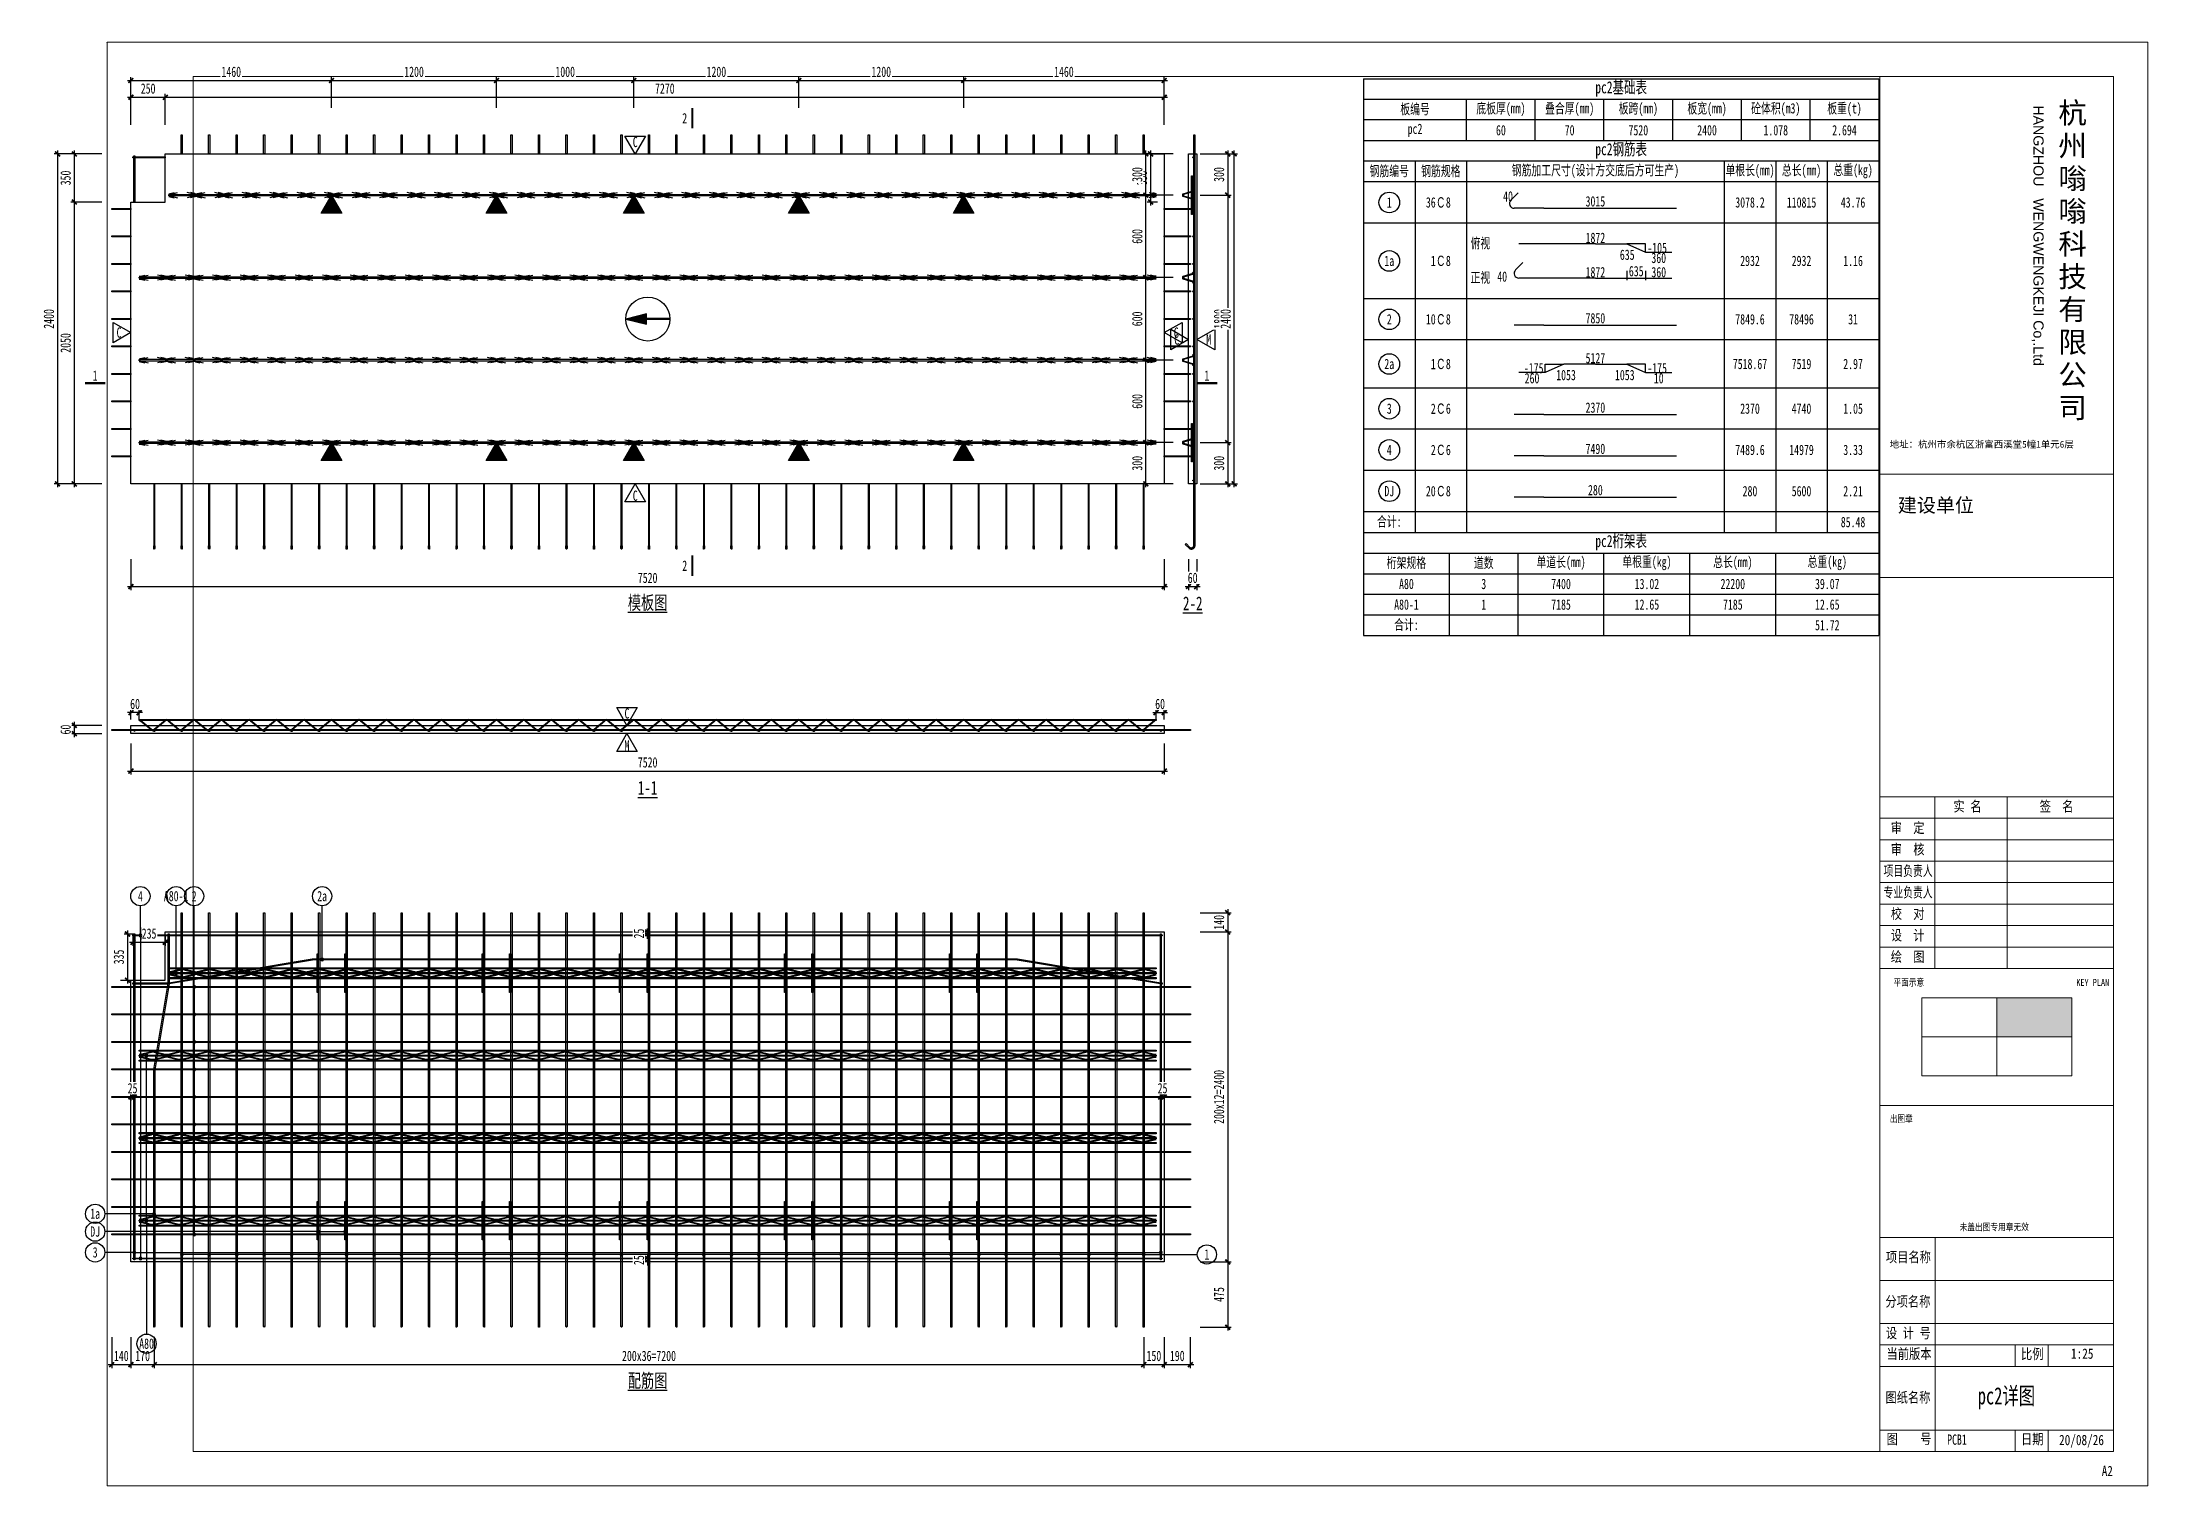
# Model space of a CAD drawing. Extents: x -524 to 129100, y -10500 to 1.
# Drawn here: x 22377 to 37700, y -10500 to 1 of the extents above; entities that cross this region are included whole.
import ezdxf

# ---------------------------------------------------------------- set-up
doc = ezdxf.new("R2010")
doc.units = 0
doc.header["$LTSCALE"] = 250
doc.linetypes.add('BeePC_CENTER', pattern=[2, 1.25, -0.25, 0.25, -0.25])
doc.layers.get('0').update_dxf_attribs({"linetype": 'CONTINUOUS'})
doc.layers.get('Defpoints').update_dxf_attribs({"linetype": 'CONTINUOUS'})
for name, color, linetype in [('BeePC-CC', 171, 'CONTINUOUS'), ('BeePC-CCBZ', 110, 'CONTINUOUS'), ('BeePC-GJ-LEVEL', 141, 'CONTINUOUS'), ('BeePC-GJ-Truss', 185, 'CONTINUOUS'), ('BeePC-MXB', 140, 'CONTINUOUS'), ('BeePC-TONG-ZT', 50, 'CONTINUOUS')]:
    doc.layers.add(name, color=color, linetype=linetype)
for name, color, linetype, lineweight in [('G-ANNO-TTLB', 7, 'CONTINUOUS', 9), ('G-ANNO-TTLB-MEDM', 7, 'CONTINUOUS', 9), ('G-ANNO-TTLB-THIN', 7, 'CONTINUOUS', 9), ('G-IMPT', 7, 'CONTINUOUS', 9)]:
    doc.layers.add(name, color=color, linetype=linetype, lineweight=lineweight)
doc.styles.add('Arial', font='arial.ttf', dxfattribs={"height": 2.950599})
doc.styles.add('Arial_1', font='arial.ttf', dxfattribs={"height": 1.967066})
doc.styles.add('Arial_B', font='arialbd.ttf', dxfattribs={"height": 6.088537})
doc.styles.add('Arial_B_1', font='arialbd.ttf', dxfattribs={"height": 4.059025})
doc.styles.add('BeePC_Dim', font='simfang.ttf', dxfattribs={"width": 0.7})
doc.styles.add('BeePC_Rein', font='', dxfattribs={"width": 0.7})
doc.styles.add('BeePC_Text', font='simfang.ttf', dxfattribs={"width": 0.7})
doc.styles.add('宋体_3', font='', dxfattribs={"width": 0.8, "height": 20})
doc.styles.add('宋体_4', font='', dxfattribs={"width": 0.8, "height": 30})
doc.styles.add('宋体_5', font='', dxfattribs={"width": 0.7, "height": 30})
doc.styles.add('宋体_6', font='', dxfattribs={"width": 0.8, "height": 2.943182})
doc.styles.add('通用样式', font='simfang.ttf', dxfattribs={"width": 0.7})
doc.styles.get('BeePC_Rein').set_extended_font_data('WWSJQY')
doc.styles.get('宋体_3').set_extended_font_data('SimSun')
doc.styles.get('宋体_4').set_extended_font_data('SimSun')
doc.styles.get('宋体_5').set_extended_font_data('SimSun')
doc.styles.get('宋体_6').set_extended_font_data('SimSun')
doc.dimstyles.new('BeePC_DIM_25_25', dxfattribs={"dimtxt": 75, "dimasz": 25, "dimexe": 25, "dimexo": 0, "dimgap": 25, "dimtad": 1, "dimdec": 0, "dimzin": 0, "dimdsep": 46, "dimtxsty": 'BeePC_Dim', "dimblk": 'ARCHTICK', "dimcen": 0, "dimdle": 25, "dimclrt": 7, "dimadec": 0, "dimazin": 0, "dimtfac": 1, "dimtdec": 0, "dimtix": 1, "dimtmove": 2, "dimatfit": 3, "dimfxl": 250, "dimfxlon": 1, "dimtfill": 1, "dimtolj": 1, "dimtzin": 0, "dimarcsym": 0})

# ---------------------------------------------------------------- blocks, each defined once
blk = doc.blocks.new('A2-嗡嗡 - 图框右下角_dwg-493217-DB1详图')
at = {"layer": 'G-IMPT', "lineweight": 18}
blk.add_hatch(color=256, dxfattribs=at).paths.add_polyline_path([(302357, 27293.1), (302357, 27179.7), (302138.8, 27179.7), (302138.8, 27293.1)], flags=0)
for p, q in [((301958.8, 27378.7), (301958.8, 27878.7)), ((302168.8, 27378.7), (302168.8, 27878.7)), ((301798.8, 27816.2), (302478.8, 27816.2)), ((301798.8, 27753.7), (302478.8, 27753.7)), ((301798.8, 27691.2), (302478.8, 27691.2)), ((301798.8, 27628.7), (302478.8, 27628.7)), ((301798.8, 27566.2), (302478.8, 27566.2)), ((301798.8, 27503.7), (302478.8, 27503.7)), ((301798.8, 27441.2), (302478.8, 27441.2)), ((302138.8, 27293.1), (302138.8, 27066.4)), ((301920.7, 27179.7), (302357, 27179.7)), ((301959.2, 26596.2), (301959.2, 25973.7)), ((302478.8, 26471.2), (301798.8, 26471.2)), ((301798.8, 26346.2), (302478.8, 26346.2)), ((301798.8, 26283.7), (302478.8, 26283.7)), ((302192.8, 26221.4), (302192.8, 26283.7)), ((302288.7, 26221.4), (302288.7, 26283.7)), ((301798.8, 26221.2), (302478.8, 26221.2)), ((302478.8, 26036.1), (301798.8, 26036.1)), ((302192.8, 25973.7), (302192.8, 26036.1)), ((302288.7, 25973.7), (302288.7, 26036.1)), ((301798.8, 25973.7), (302478.8, 25973.7))]:
    blk.add_line(p, q, dxfattribs=at)
at = {"layer": 'G-IMPT', "lineweight": 18, "flags": 128}
for points in [[(301798.8, 27878.7), (302478.8, 27878.7), (301798.8, 27878.7), (302478.8, 27878.7)], [(301798.8, 26980.7), (302478.8, 26980.7), (301798.8, 26980.7), (302478.8, 26980.7)], [(301798.8, 26596.2), (302478.8, 26596.2), (301798.8, 26596.2), (302478.8, 26596.2)]]:
    blk.add_lwpolyline(points, dxfattribs=at)
for points in [[(301798.8, 27878.7), (302478.8, 27878.7), (302478.8, 25973.7), (301798.8, 25973.7)], [(302478.8, 27378.7), (301798.8, 27378.7), (302478.8, 27378.7), (301798.8, 27378.7)], [(301920.7, 27293.1), (302357, 27293.1), (302357, 27066.4), (301920.7, 27066.4)]]:
    blk.add_lwpolyline(points, close=True, dxfattribs=at)
at = {"layer": 'G-IMPT', "lineweight": 18, "attachment_point": 2, "line_spacing_factor": 0.877076}
for s, insert, char_height, width, style in [('实 名', (302053.7, 27865.7), 30, 103.986, '宋体_4'), ('签  名', (302313, 27865.7), 30, 124.783, '宋体_4'), ('审  定', (301879.6, 27803.2), 30, 124.783, '宋体_4'), ('审  核', (301879.6, 27740.7), 30, 124.783, '宋体_4'), ('项目负责人', (301880.8, 27678.2), 30, 180.845, '宋体_5'), ('专业负责人', (301880.8, 27615.7), 30, 180.845, '宋体_5'), ('校  对', (301879.6, 27553.2), 30, 124.783, '宋体_4'), ('设  计', (301879.6, 27490.7), 30, 124.783, '宋体_4'), ('绘  图', (301879.6, 27428.2), 30, 124.783, '宋体_4'), ('平面示意', (301883, 27348.4), 20, 110.964, '宋体_3'), ('KEY PLAN', (302418.3, 27348.4), 20, 110.964, '宋体_3'), ('出图章', (301860.9, 26952), 20, 83.223, '宋体_3'), ('未盖出图专用章无效', (302131.6, 26636.9), 20, 249.67, '宋体_3'), ('项目名称', (301881.7, 26554.5), 30, 166.378, '宋体_4'), ('分项名称', (301880.3, 26425.2), 30, 166.378, '宋体_4'), ('设 计 号', (301881.5, 26333.4), 30, 166.378, '宋体_4'), ('当前版本', (301883.6, 26272.9), 30, 166.378, '宋体_4'), ('比例', (302242.2, 26272.5), 30, 83.189, '宋体_4'), ('1:25', (302387.7, 26273.5), 30, 83.189, '宋体_4'), ('图纸名称', (301880.3, 26146.1), 30, 166.378, '宋体_4'), ('图    号', (301883.6, 26025.3), 30, 166.378, '宋体_4'), ('日期', (302242.2, 26024.8), 30, 83.189, '宋体_4'), ('20/08/26', (302385.6, 26022.2), 30, 83.189, '宋体_4')]:
    blk.add_mtext(s, dxfattribs=dict(at, insert=insert, char_height=char_height, width=width, style=style))
blk = doc.blocks.new('A2-嗡嗡 - A2_嗡嗡-493291-DB1详图')
at = {"layer": 'G-ANNO-TTLB'}
for p, q in [((27.5, -513), (27.5, -113)), ((27.5, -113), (586.5, -113)), ((586.5, -228.7), (518.5, -228.7)), ((586.5, -258.7), (518.5, -258.7)), ((586.5, -513), (27.5, -513))]:
    blk.add_line(p, q, dxfattribs=at)
at = {"layer": 'G-ANNO-TTLB-THIN'}
for p, q in [((2.5, -103), (2.5, -523)), ((596.5, -103), (2.5, -103)), ((2.5, -523), (596.5, -523))]:
    blk.add_line(p, q, dxfattribs=at)
at = {"xscale": 0.09999999999999792, "yscale": 0.09999999999999792, "zscale": 0.09999999999999792}
blk.add_blockref('A2-嗡嗡 - 图框右下角_dwg-493217-DB1详图', (-29661.38, -3110.37), dxfattribs=at)
at = {"layer": 'G-ANNO-TTLB', "insert": (566.14, -121.36), "char_height": 2.9506, "width": 90.144, "attachment_point": 1, "rotation": 270, "line_spacing_factor": 0.938532, "style": 'Arial', "bg_fill": 3, "box_fill_scale": 1.25, "bg_fill_color": 0, "bg_fill_transparency": 0}
blk.add_mtext('HANGZHOU   WENGWENGKEJI Co,.Ltd', dxfattribs=at)
at = {"layer": 'G-ANNO-TTLB', "attachment_point": 1, "line_spacing_factor": 0.938532, "bg_fill": 3, "box_fill_scale": 1.25, "bg_fill_color": 0, "bg_fill_transparency": 0}
for s, insert, char_height, width, style in [('{\\fSimSun|b0|i0|c134|p2;地址：杭州市余杭区浙富西溪堂5幢1单元6层}', (521.34, -218.99), 1.9671, 73.704, 'Arial_1'), ('建设单位', (523.72, -235.65), 4.059, 26.688, 'Arial_B_1')]:
    blk.add_mtext(s, dxfattribs=dict(at, insert=insert, char_height=char_height, width=width, style=style))
at = {"layer": 'G-ANNO-TTLB', "insert": (586.29, -517.16), "char_height": 2.943, "width": 4.0847, "attachment_point": 3, "line_spacing_factor": 0.877076, "style": '宋体_6'}
blk.add_mtext('A2', dxfattribs=at)
at = {"layer": 'G-ANNO-TTLB'}
blk.add_line((586.5, -113), (586.5, -513), dxfattribs=at)
at = {"layer": 'G-ANNO-TTLB-MEDM'}
blk.add_line((518.5, -113), (518.5, -513), dxfattribs=at)
at = {"layer": 'G-ANNO-TTLB-THIN'}
blk.add_line((596.5, -523), (596.5, -103), dxfattribs=at)
at = {"layer": 'G-ANNO-TTLB', "insert": (570.43, -120.5), "char_height": 6.09, "width": 10.008, "attachment_point": 1, "line_spacing_factor": 0.938532, "style": 'Arial_B', "bg_fill": 3, "box_fill_scale": 1.25, "bg_fill_color": 0, "bg_fill_transparency": 0}
blk.add_mtext('杭\\P州\\P嗡\\P嗡\\P科\\P技\\P有\\P限\\P公\\P司', dxfattribs=at)
blk = doc.blocks.new('剖切符号')
at = {"const_width": 15}
blk.add_lwpolyline([(0, 75), (0, -75)], dxfattribs=at)
blk = doc.blocks.new('BeePC_HangPoint')
at = {"ltscale": 25}
h = blk.add_hatch(color=256, dxfattribs=at)
h.dxf.hatch_style = 1
h.paths.add_polyline_path([(0, 0), (-75, -130), (75, -130)])
blk.add_lwpolyline([(0, 0), (75, -130), (-75, -130)], close=True, dxfattribs=at)
blk = doc.blocks.new('板安装方向')
h = blk.add_hatch(color=256)
h.dxf.hatch_style = 1
h.paths.add_polyline_path([(-1, 158), (-38, 9), (37, 9)])
h = blk.add_hatch(color=256)
h.dxf.hatch_style = 1
h.paths.add_polyline_path([(2, -161), (2, 9), (-3, 9), (-3, -161)])
for points in [[(-1, 158), (-38, 9), (37, 9)], [(2, -161), (2, 9), (-3, 9), (-3, -161)]]:
    blk.add_lwpolyline(points, close=True)
blk.add_circle((-1, -2), 160)
blk = doc.blocks.new('_ArchTick')
at = {"color": 0, "linetype": 'ByBlock', "const_width": 0.5}
blk.add_lwpolyline([(-0.71, -0.71), (0.71, 0.71)], dxfattribs=at)
blk = doc.blocks.new('*D59')
at = {"layer": 'BeePC-CCBZ', "color": 0, "lineweight": -2, "transparency": 16777216}
for p, q in [((22883, -9418), (22883, -9643)), ((23023, -9418), (23023, -9643)), ((22858, -9618), (23048, -9618))]:
    blk.add_line(p, q, dxfattribs=at)
at = {"layer": 'Defpoints', "color": 0, "transparency": 16777216}
for p in [(23023, -7671), (22883, -8671)]:
    blk.add_point(p, dxfattribs=at)
at = {"layer": 'BeePC-CCBZ', "color": 0, "lineweight": -2, "transparency": 16777216, "xscale": 25, "yscale": 25, "zscale": 25}
blk.add_blockref('_ArchTick', (22883, -9618), dxfattribs=at)
at = {"layer": 'BeePC-CCBZ', "color": 0, "lineweight": -2, "transparency": 16777216, "xscale": 25, "yscale": 25, "zscale": 25, "rotation": 180}
blk.add_blockref('_ArchTick', (23023, -9618), dxfattribs=at)
at = {"layer": 'BeePC-CCBZ', "color": 7, "linetype": 'BeePC_CENTER', "transparency": 16777216, "insert": (22953, -9555), "char_height": 75, "attachment_point": 5, "style": 'BeePC_Dim', "bg_fill": 3, "box_fill_scale": 1.1, "bg_fill_color": 256, "bg_fill_true_color": 13158600, "bg_fill_transparency": 0}
blk.add_mtext('\\A1;140', dxfattribs=at)
at = {"layer": 'Defpoints', "color": 0, "transparency": 16777216}
blk.add_point((23023, -9618), dxfattribs=at)
blk = doc.blocks.new('*D60')
at = {"layer": 'BeePC-CCBZ', "color": 0, "lineweight": -2, "transparency": 16777216}
for p, q in [((23023, -9418), (23023, -9643)), ((23193, -9418), (23193, -9643)), ((22998, -9618), (23218, -9618))]:
    blk.add_line(p, q, dxfattribs=at)
at = {"layer": 'Defpoints', "color": 0, "transparency": 16777216}
for p in [(23023, -7671), (23193, -8173)]:
    blk.add_point(p, dxfattribs=at)
at = {"layer": 'BeePC-CCBZ', "color": 0, "lineweight": -2, "transparency": 16777216, "xscale": 25, "yscale": 25, "zscale": 25, "rotation": 180}
blk.add_blockref('_ArchTick', (23023, -9618), dxfattribs=at)
at = {"layer": 'BeePC-CCBZ', "color": 0, "lineweight": -2, "transparency": 16777216, "xscale": 25, "yscale": 25, "zscale": 25}
blk.add_blockref('_ArchTick', (23193, -9618), dxfattribs=at)
at = {"layer": 'BeePC-CCBZ', "color": 7, "linetype": 'BeePC_CENTER', "transparency": 16777216, "insert": (23108, -9555), "char_height": 75, "attachment_point": 5, "style": 'BeePC_Dim', "bg_fill": 3, "box_fill_scale": 1.1, "bg_fill_color": 256, "bg_fill_true_color": 13158600, "bg_fill_transparency": 0}
blk.add_mtext('\\A1;170', dxfattribs=at)
at = {"layer": 'Defpoints', "color": 0, "transparency": 16777216}
blk.add_point((23193, -9618), dxfattribs=at)
blk = doc.blocks.new('*D61')
at = {"layer": 'BeePC-CCBZ', "color": 0, "lineweight": -2, "transparency": 16777216}
for p, q in [((23193, -9418), (23193, -9643)), ((30393, -9418), (30393, -9643)), ((23168, -9618), (30418, -9618))]:
    blk.add_line(p, q, dxfattribs=at)
at = {"layer": 'Defpoints', "color": 0, "transparency": 16777216}
for p in [(30393, -7671), (23193, -8173), (30393, -9618)]:
    blk.add_point(p, dxfattribs=at)
at = {"layer": 'BeePC-CCBZ', "color": 0, "lineweight": -2, "transparency": 16777216, "xscale": 25, "yscale": 25, "zscale": 25, "rotation": 180}
blk.add_blockref('_ArchTick', (23193, -9618), dxfattribs=at)
at = {"layer": 'BeePC-CCBZ', "color": 0, "lineweight": -2, "transparency": 16777216, "xscale": 25, "yscale": 25, "zscale": 25}
blk.add_blockref('_ArchTick', (30393, -9618), dxfattribs=at)
at = {"layer": 'BeePC-CCBZ', "color": 7, "linetype": 'BeePC_CENTER', "transparency": 16777216, "insert": (26793, -9555), "char_height": 75, "attachment_point": 5, "style": 'BeePC_Dim', "bg_fill": 3, "box_fill_scale": 1.1, "bg_fill_color": 256, "bg_fill_true_color": 13158600, "bg_fill_transparency": 0}
blk.add_mtext('\\A1;200x36=7200', dxfattribs=at)
blk = doc.blocks.new('*D62')
at = {"layer": 'BeePC-CCBZ', "color": 0, "lineweight": -2, "transparency": 16777216}
for p, q in [((30393, -9418), (30393, -9643)), ((30542, -9418), (30542, -9643)), ((30368, -9618), (30567, -9618))]:
    blk.add_line(p, q, dxfattribs=at)
at = {"layer": 'Defpoints', "color": 0, "transparency": 16777216}
for p in [(30393, -7671), (30542, -7671)]:
    blk.add_point(p, dxfattribs=at)
at = {"layer": 'BeePC-CCBZ', "color": 0, "lineweight": -2, "transparency": 16777216, "xscale": 25, "yscale": 25, "zscale": 25}
blk.add_blockref('_ArchTick', (30393, -9618), dxfattribs=at)
at = {"layer": 'BeePC-CCBZ', "color": 0, "lineweight": -2, "transparency": 16777216, "xscale": 25, "yscale": 25, "zscale": 25, "rotation": 180}
blk.add_blockref('_ArchTick', (30542, -9618), dxfattribs=at)
at = {"layer": 'BeePC-CCBZ', "color": 7, "linetype": 'BeePC_CENTER', "transparency": 16777216, "insert": (30467, -9555), "char_height": 75, "attachment_point": 5, "style": 'BeePC_Dim', "bg_fill": 3, "box_fill_scale": 1.1, "bg_fill_color": 256, "bg_fill_true_color": 13158600, "bg_fill_transparency": 0}
blk.add_mtext('\\A1;150', dxfattribs=at)
at = {"layer": 'Defpoints', "color": 0, "transparency": 16777216}
blk.add_point((30542, -9618), dxfattribs=at)
blk = doc.blocks.new('*D63')
at = {"layer": 'BeePC-CCBZ', "color": 0, "lineweight": -2, "transparency": 16777216}
for p, q in [((30542, -9418), (30542, -9643)), ((30732, -9418), (30732, -9643)), ((30517, -9618), (30757, -9618))]:
    blk.add_line(p, q, dxfattribs=at)
at = {"layer": 'Defpoints', "color": 0, "transparency": 16777216}
for p in [(30732, -6871), (30542, -7671)]:
    blk.add_point(p, dxfattribs=at)
at = {"layer": 'BeePC-CCBZ', "color": 0, "lineweight": -2, "transparency": 16777216, "xscale": 25, "yscale": 25, "zscale": 25, "rotation": 180}
blk.add_blockref('_ArchTick', (30542, -9618), dxfattribs=at)
at = {"layer": 'BeePC-CCBZ', "color": 0, "lineweight": -2, "transparency": 16777216, "xscale": 25, "yscale": 25, "zscale": 25}
blk.add_blockref('_ArchTick', (30732, -9618), dxfattribs=at)
at = {"layer": 'BeePC-CCBZ', "color": 7, "linetype": 'BeePC_CENTER', "transparency": 16777216, "insert": (30637, -9555), "char_height": 75, "attachment_point": 5, "style": 'BeePC_Dim', "bg_fill": 3, "box_fill_scale": 1.1, "bg_fill_color": 256, "bg_fill_true_color": 13158600, "bg_fill_transparency": 0}
blk.add_mtext('\\A1;190', dxfattribs=at)
at = {"layer": 'Defpoints', "color": 0, "transparency": 16777216}
blk.add_point((30732, -9618), dxfattribs=at)
blk = doc.blocks.new('*D64')
at = {"layer": 'BeePC-CCBZ', "color": 0, "lineweight": -2, "transparency": 16777216}
for p, q in [((30804, -6331), (31029, -6331)), ((31004, -6306), (31004, -6496)), ((30804, -6471), (31029, -6471))]:
    blk.add_line(p, q, dxfattribs=at)
at = {"layer": 'Defpoints', "color": 0, "transparency": 16777216}
for p in [(30393, -6331), (26783, -6471)]:
    blk.add_point(p, dxfattribs=at)
at = {"layer": 'BeePC-CCBZ', "color": 0, "lineweight": -2, "transparency": 16777216, "xscale": 25, "yscale": 25, "zscale": 25}
for p, rotation in [((31004, -6331), 270), ((31004, -6471), 90)]:
    blk.add_blockref('_ArchTick', p, dxfattribs=dict(at, rotation=rotation))
at = {"layer": 'BeePC-CCBZ', "color": 7, "linetype": 'BeePC_CENTER', "transparency": 16777216, "insert": (30941, -6401), "char_height": 75, "attachment_point": 5, "rotation": 90, "style": 'BeePC_Dim', "bg_fill": 3, "box_fill_scale": 1.1, "bg_fill_color": 256, "bg_fill_true_color": 13158600, "bg_fill_transparency": 0}
blk.add_mtext('\\A1;140', dxfattribs=at)
at = {"layer": 'Defpoints', "color": 0, "transparency": 16777216}
blk.add_point((31004, -6471), dxfattribs=at)
blk = doc.blocks.new('*D65')
at = {"layer": 'BeePC-CCBZ', "color": 0, "lineweight": -2, "transparency": 16777216}
for p, q in [((30804, -6471), (31029, -6471)), ((31004, -6446), (31004, -8896)), ((30804, -8871), (31029, -8871))]:
    blk.add_line(p, q, dxfattribs=at)
at = {"layer": 'Defpoints', "color": 0, "transparency": 16777216}
for p in [(26783, -6471), (26783, -8871), (31004, -8871)]:
    blk.add_point(p, dxfattribs=at)
at = {"layer": 'BeePC-CCBZ', "color": 0, "lineweight": -2, "transparency": 16777216, "xscale": 25, "yscale": 25, "zscale": 25}
for p, rotation in [((31004, -6471), 90), ((31004, -8871), 270)]:
    blk.add_blockref('_ArchTick', p, dxfattribs=dict(at, rotation=rotation))
at = {"layer": 'BeePC-CCBZ', "color": 7, "linetype": 'BeePC_CENTER', "transparency": 16777216, "insert": (30941, -7671), "char_height": 75, "attachment_point": 5, "rotation": 90, "style": 'BeePC_Dim', "bg_fill": 3, "box_fill_scale": 1.1, "bg_fill_color": 256, "bg_fill_true_color": 13158600, "bg_fill_transparency": 0}
blk.add_mtext('\\A1;200x12=2400', dxfattribs=at)
blk = doc.blocks.new('*D66')
at = {"layer": 'BeePC-CCBZ', "color": 0, "lineweight": -2, "transparency": 16777216}
for p, q in [((30804, -8871), (31029, -8871)), ((31004, -8846), (31004, -9371)), ((30804, -9346), (31029, -9346))]:
    blk.add_line(p, q, dxfattribs=at)
at = {"layer": 'Defpoints', "color": 0, "transparency": 16777216}
for p in [(26783, -8871), (23393, -9346), (31004, -9346)]:
    blk.add_point(p, dxfattribs=at)
at = {"layer": 'BeePC-CCBZ', "color": 0, "lineweight": -2, "transparency": 16777216, "xscale": 25, "yscale": 25, "zscale": 25}
for p, rotation in [((31004, -8871), 90), ((31004, -9346), 270)]:
    blk.add_blockref('_ArchTick', p, dxfattribs=dict(at, rotation=rotation))
at = {"layer": 'BeePC-CCBZ', "color": 7, "linetype": 'BeePC_CENTER', "transparency": 16777216, "insert": (30941, -9108), "char_height": 75, "attachment_point": 5, "rotation": 90, "style": 'BeePC_Dim', "bg_fill": 3, "box_fill_scale": 1.1, "bg_fill_color": 256, "bg_fill_true_color": 13158600, "bg_fill_transparency": 0}
blk.add_mtext('\\A1;475', dxfattribs=at)
blk = doc.blocks.new('*D67')
at = {"layer": 'BeePC-CCBZ', "color": 0, "lineweight": -2, "transparency": 16777216}
for p, q in [((26783, -8846), (26758, -8846)), ((26783, -8871), (26758, -8871)), ((26783, -8821), (26783, -8896))]:
    blk.add_line(p, q, dxfattribs=at)
at = {"layer": 'BeePC-CCBZ', "color": 0, "lineweight": -2, "transparency": 16777216, "xscale": 25, "yscale": 25, "zscale": 25}
for p, rotation in [((26783, -8846), 270), ((26783, -8871), 90)]:
    blk.add_blockref('_ArchTick', p, dxfattribs=dict(at, rotation=rotation))
at = {"layer": 'BeePC-CCBZ', "color": 7, "linetype": 'BeePC_CENTER', "transparency": 16777216, "insert": (26720, -8858), "char_height": 75, "attachment_point": 5, "rotation": 90, "style": 'BeePC_Dim', "bg_fill": 3, "box_fill_scale": 1.1, "bg_fill_color": 256, "bg_fill_true_color": 13158600, "bg_fill_transparency": 0}
blk.add_mtext('\\A1;25', dxfattribs=at)
at = {"layer": 'Defpoints', "color": 0, "transparency": 16777216}
for p in [(26783, -8846), (26783, -8871), (26783, -8871)]:
    blk.add_point(p, dxfattribs=at)
blk = doc.blocks.new('*D68')
at = {"layer": 'BeePC-CCBZ', "color": 0, "lineweight": -2, "transparency": 16777216}
for p, q in [((26783, -6471), (26758, -6471)), ((26783, -6496), (26758, -6496)), ((26783, -6521), (26783, -6446))]:
    blk.add_line(p, q, dxfattribs=at)
at = {"layer": 'BeePC-CCBZ', "color": 0, "lineweight": -2, "transparency": 16777216, "xscale": 25, "yscale": 25, "zscale": 25}
for p, rotation in [((26783, -6471), 270), ((26783, -6496), 90)]:
    blk.add_blockref('_ArchTick', p, dxfattribs=dict(at, rotation=rotation))
at = {"layer": 'BeePC-CCBZ', "color": 7, "linetype": 'BeePC_CENTER', "transparency": 16777216, "insert": (26720, -6483), "char_height": 75, "attachment_point": 5, "rotation": 90, "style": 'BeePC_Dim', "bg_fill": 3, "box_fill_scale": 1.1, "bg_fill_color": 256, "bg_fill_true_color": 13158600, "bg_fill_transparency": 0}
blk.add_mtext('\\A1;25', dxfattribs=at)
at = {"layer": 'Defpoints', "color": 0, "transparency": 16777216}
for p in [(26783, -6471), (26783, -6471), (26783, -6496)]:
    blk.add_point(p, dxfattribs=at)
blk = doc.blocks.new('*D69')
at = {"layer": 'BeePC-CCBZ', "color": 0, "lineweight": -2, "transparency": 16777216}
for p, q in [((23073, -7671), (22998, -7671)), ((23023, -7671), (23023, -7696)), ((23048, -7671), (23048, -7696))]:
    blk.add_line(p, q, dxfattribs=at)
at = {"layer": 'BeePC-CCBZ', "color": 0, "lineweight": -2, "transparency": 16777216, "xscale": 25, "yscale": 25, "zscale": 25}
blk.add_blockref('_ArchTick', (23023, -7671), dxfattribs=at)
at = {"layer": 'BeePC-CCBZ', "color": 0, "lineweight": -2, "transparency": 16777216, "xscale": 25, "yscale": 25, "zscale": 25, "rotation": 180}
blk.add_blockref('_ArchTick', (23048, -7671), dxfattribs=at)
at = {"layer": 'BeePC-CCBZ', "color": 7, "linetype": 'BeePC_CENTER', "transparency": 16777216, "insert": (23035, -7608), "char_height": 75, "attachment_point": 5, "style": 'BeePC_Dim', "bg_fill": 3, "box_fill_scale": 1.1, "bg_fill_color": 256, "bg_fill_true_color": 13158600, "bg_fill_transparency": 0}
blk.add_mtext('\\A1;25', dxfattribs=at)
at = {"layer": 'Defpoints', "color": 0, "transparency": 16777216}
for p in [(23023, -7671), (23023, -7671), (23048, -7671)]:
    blk.add_point(p, dxfattribs=at)
blk = doc.blocks.new('*D70')
at = {"layer": 'BeePC-CCBZ', "color": 0, "lineweight": -2, "transparency": 16777216}
for p, q in [((30517, -7671), (30517, -7646)), ((30542, -7671), (30542, -7646)), ((30492, -7671), (30567, -7671))]:
    blk.add_line(p, q, dxfattribs=at)
at = {"layer": 'BeePC-CCBZ', "color": 0, "lineweight": -2, "transparency": 16777216, "xscale": 25, "yscale": 25, "zscale": 25}
blk.add_blockref('_ArchTick', (30517, -7671), dxfattribs=at)
at = {"layer": 'BeePC-CCBZ', "color": 0, "lineweight": -2, "transparency": 16777216, "xscale": 25, "yscale": 25, "zscale": 25, "rotation": 180}
blk.add_blockref('_ArchTick', (30542, -7671), dxfattribs=at)
at = {"layer": 'BeePC-CCBZ', "color": 7, "linetype": 'BeePC_CENTER', "transparency": 16777216, "insert": (30530, -7608), "char_height": 75, "attachment_point": 5, "style": 'BeePC_Dim', "bg_fill": 3, "box_fill_scale": 1.1, "bg_fill_color": 256, "bg_fill_true_color": 13158600, "bg_fill_transparency": 0}
blk.add_mtext('\\A1;25', dxfattribs=at)
at = {"layer": 'Defpoints', "color": 0, "transparency": 16777216}
for p in [(30517, -7671), (30542, -7671), (30542, -7671)]:
    blk.add_point(p, dxfattribs=at)
blk = doc.blocks.new('*D71')
at = {"layer": 'BeePC-CCBZ', "color": 0, "lineweight": -2, "transparency": 16777216}
for p, q in [((23048, -6486), (22973, -6486)), ((22998, -6461), (22998, -6846)), ((22948, -6821), (23023, -6821))]:
    blk.add_line(p, q, dxfattribs=at)
at = {"layer": 'Defpoints', "color": 0, "transparency": 16777216}
for p in [(23048, -6486), (22933, -6821), (22998, -6821)]:
    blk.add_point(p, dxfattribs=at)
at = {"layer": 'BeePC-CCBZ', "color": 0, "lineweight": -2, "transparency": 16777216, "xscale": 25, "yscale": 25, "zscale": 25}
for p, rotation in [((22998, -6486), 90), ((22998, -6821), 270)]:
    blk.add_blockref('_ArchTick', p, dxfattribs=dict(at, rotation=rotation))
at = {"layer": 'BeePC-CCBZ', "color": 7, "linetype": 'BeePC_CENTER', "transparency": 16777216, "insert": (22935, -6653), "char_height": 75, "attachment_point": 5, "rotation": 90, "style": 'BeePC_Dim', "bg_fill": 3, "box_fill_scale": 1.1, "bg_fill_color": 256, "bg_fill_true_color": 13158600, "bg_fill_transparency": 0}
blk.add_mtext('\\A1;335', dxfattribs=at)
blk = doc.blocks.new('*D72')
at = {"layer": 'BeePC-CCBZ', "color": 0, "lineweight": -2, "transparency": 16777216}
for p, q in [((23013, -6546), (23298, -6546)), ((23038, -6496), (23038, -6571)), ((23273, -6496), (23273, -6571))]:
    blk.add_line(p, q, dxfattribs=at)
at = {"layer": 'BeePC-CCBZ', "color": 0, "lineweight": -2, "transparency": 16777216, "xscale": 25, "yscale": 25, "zscale": 25, "rotation": 180}
blk.add_blockref('_ArchTick', (23038, -6546), dxfattribs=at)
at = {"layer": 'BeePC-CCBZ', "color": 0, "lineweight": -2, "transparency": 16777216, "xscale": 25, "yscale": 25, "zscale": 25}
blk.add_blockref('_ArchTick', (23273, -6546), dxfattribs=at)
at = {"layer": 'BeePC-CCBZ', "color": 7, "linetype": 'BeePC_CENTER', "transparency": 16777216, "insert": (23155, -6483), "char_height": 75, "attachment_point": 5, "style": 'BeePC_Dim', "bg_fill": 3, "box_fill_scale": 1.1, "bg_fill_color": 256, "bg_fill_true_color": 13158600, "bg_fill_transparency": 0}
blk.add_mtext('\\A1;235', dxfattribs=at)
at = {"layer": 'Defpoints', "color": 0, "transparency": 16777216}
for p in [(23273, -6431), (23038, -6496), (23273, -6546)]:
    blk.add_point(p, dxfattribs=at)
blk = doc.blocks.new('BeePC_TagPoint')
h = blk.add_hatch(color=256)
edge = h.paths.add_edge_path(flags=0)
edge.add_arc((0, 0), 10, 0, 180)
edge.add_arc((0, 0), 10, 180, 360)
blk.add_lwpolyline([(10, 0, 1), (-10, 0, 1)], format="xyb", close=True)
blk = doc.blocks.new('*D73')
at = {"layer": 'BeePC-CCBZ', "color": 0, "lineweight": -2, "transparency": 16777216}
for p, q in [((22998, -400), (23298, -400)), ((23023, -600), (23023, -375)), ((23273, -600), (23273, -375))]:
    blk.add_line(p, q, dxfattribs=at)
at = {"layer": 'Defpoints', "color": 0, "transparency": 16777216}
for p in [(23273, -772), (23023, -2012)]:
    blk.add_point(p, dxfattribs=at)
at = {"layer": 'BeePC-CCBZ', "color": 0, "lineweight": -2, "transparency": 16777216, "xscale": 25, "yscale": 25, "zscale": 25, "rotation": 180}
blk.add_blockref('_ArchTick', (23023, -400), dxfattribs=at)
at = {"layer": 'BeePC-CCBZ', "color": 0, "lineweight": -2, "transparency": 16777216, "xscale": 25, "yscale": 25, "zscale": 25}
blk.add_blockref('_ArchTick', (23273, -400), dxfattribs=at)
at = {"layer": 'BeePC-CCBZ', "color": 7, "linetype": 'BeePC_CENTER', "transparency": 16777216, "insert": (23148, -337), "char_height": 75, "attachment_point": 5, "style": 'BeePC_Dim', "bg_fill": 3, "box_fill_scale": 1.1, "bg_fill_color": 256, "bg_fill_true_color": 13158600, "bg_fill_transparency": 0}
blk.add_mtext('\\A1;250', dxfattribs=at)
at = {"layer": 'Defpoints', "color": 0, "transparency": 16777216}
blk.add_point((23273, -400), dxfattribs=at)
blk = doc.blocks.new('*D74')
at = {"layer": 'BeePC-CCBZ', "color": 0, "lineweight": -2, "transparency": 16777216}
for p, q in [((23248, -400), (30567, -400)), ((23273, -600), (23273, -375)), ((30542, -600), (30542, -375))]:
    blk.add_line(p, q, dxfattribs=at)
at = {"layer": 'Defpoints', "color": 0, "transparency": 16777216}
for p in [(30542, -400), (23273, -772), (30542, -2012)]:
    blk.add_point(p, dxfattribs=at)
at = {"layer": 'BeePC-CCBZ', "color": 0, "lineweight": -2, "transparency": 16777216, "xscale": 25, "yscale": 25, "zscale": 25, "rotation": 180}
blk.add_blockref('_ArchTick', (23273, -400), dxfattribs=at)
at = {"layer": 'BeePC-CCBZ', "color": 0, "lineweight": -2, "transparency": 16777216, "xscale": 25, "yscale": 25, "zscale": 25}
blk.add_blockref('_ArchTick', (30542, -400), dxfattribs=at)
at = {"layer": 'BeePC-CCBZ', "color": 7, "linetype": 'BeePC_CENTER', "transparency": 16777216, "insert": (26908, -337), "char_height": 75, "attachment_point": 5, "style": 'BeePC_Dim', "bg_fill": 3, "box_fill_scale": 1.1, "bg_fill_color": 256, "bg_fill_true_color": 13158600, "bg_fill_transparency": 0}
blk.add_mtext('\\A1;7270', dxfattribs=at)
blk = doc.blocks.new('*D75')
at = {"layer": 'BeePC-CCBZ', "color": 0, "lineweight": -2, "transparency": 16777216}
for p, q in [((22998, -278), (24508, -278)), ((23023, -478), (23023, -253)), ((24483, -478), (24483, -253))]:
    blk.add_line(p, q, dxfattribs=at)
at = {"layer": 'Defpoints', "color": 0, "transparency": 16777216}
for p in [(24483, -278), (23023, -2012), (24483, -2912)]:
    blk.add_point(p, dxfattribs=at)
at = {"layer": 'BeePC-CCBZ', "color": 0, "lineweight": -2, "transparency": 16777216, "xscale": 25, "yscale": 25, "zscale": 25, "rotation": 180}
blk.add_blockref('_ArchTick', (23023, -278), dxfattribs=at)
at = {"layer": 'BeePC-CCBZ', "color": 0, "lineweight": -2, "transparency": 16777216, "xscale": 25, "yscale": 25, "zscale": 25}
blk.add_blockref('_ArchTick', (24483, -278), dxfattribs=at)
at = {"layer": 'BeePC-CCBZ', "color": 7, "linetype": 'BeePC_CENTER', "transparency": 16777216, "insert": (23753, -215), "char_height": 75, "attachment_point": 5, "style": 'BeePC_Dim', "bg_fill": 3, "box_fill_scale": 1.1, "bg_fill_color": 256, "bg_fill_true_color": 13158600, "bg_fill_transparency": 0}
blk.add_mtext('\\A1;1460', dxfattribs=at)
blk = doc.blocks.new('*D76')
at = {"layer": 'BeePC-CCBZ', "color": 0, "lineweight": -2, "transparency": 16777216}
for p, q in [((24458, -278), (25708, -278)), ((24483, -478), (24483, -253)), ((25683, -478), (25683, -253))]:
    blk.add_line(p, q, dxfattribs=at)
at = {"layer": 'Defpoints', "color": 0, "transparency": 16777216}
for p in [(25683, -278), (24483, -2912), (25683, -2912)]:
    blk.add_point(p, dxfattribs=at)
at = {"layer": 'BeePC-CCBZ', "color": 0, "lineweight": -2, "transparency": 16777216, "xscale": 25, "yscale": 25, "zscale": 25, "rotation": 180}
blk.add_blockref('_ArchTick', (24483, -278), dxfattribs=at)
at = {"layer": 'BeePC-CCBZ', "color": 0, "lineweight": -2, "transparency": 16777216, "xscale": 25, "yscale": 25, "zscale": 25}
blk.add_blockref('_ArchTick', (25683, -278), dxfattribs=at)
at = {"layer": 'BeePC-CCBZ', "color": 7, "linetype": 'BeePC_CENTER', "transparency": 16777216, "insert": (25083, -215), "char_height": 75, "attachment_point": 5, "style": 'BeePC_Dim', "bg_fill": 3, "box_fill_scale": 1.1, "bg_fill_color": 256, "bg_fill_true_color": 13158600, "bg_fill_transparency": 0}
blk.add_mtext('\\A1;1200', dxfattribs=at)
blk = doc.blocks.new('*D77')
at = {"layer": 'BeePC-CCBZ', "color": 0, "lineweight": -2, "transparency": 16777216}
for p, q in [((25658, -278), (26708, -278)), ((25683, -478), (25683, -253)), ((26683, -478), (26683, -253))]:
    blk.add_line(p, q, dxfattribs=at)
at = {"layer": 'Defpoints', "color": 0, "transparency": 16777216}
for p in [(26683, -278), (25683, -2912), (26683, -2912)]:
    blk.add_point(p, dxfattribs=at)
at = {"layer": 'BeePC-CCBZ', "color": 0, "lineweight": -2, "transparency": 16777216, "xscale": 25, "yscale": 25, "zscale": 25, "rotation": 180}
blk.add_blockref('_ArchTick', (25683, -278), dxfattribs=at)
at = {"layer": 'BeePC-CCBZ', "color": 0, "lineweight": -2, "transparency": 16777216, "xscale": 25, "yscale": 25, "zscale": 25}
blk.add_blockref('_ArchTick', (26683, -278), dxfattribs=at)
at = {"layer": 'BeePC-CCBZ', "color": 7, "linetype": 'BeePC_CENTER', "transparency": 16777216, "insert": (26183, -215), "char_height": 75, "attachment_point": 5, "style": 'BeePC_Dim', "bg_fill": 3, "box_fill_scale": 1.1, "bg_fill_color": 256, "bg_fill_true_color": 13158600, "bg_fill_transparency": 0}
blk.add_mtext('\\A1;1000', dxfattribs=at)
blk = doc.blocks.new('*D78')
at = {"layer": 'BeePC-CCBZ', "color": 0, "lineweight": -2, "transparency": 16777216}
for p, q in [((26658, -278), (27908, -278)), ((26683, -478), (26683, -253)), ((27883, -478), (27883, -253))]:
    blk.add_line(p, q, dxfattribs=at)
at = {"layer": 'Defpoints', "color": 0, "transparency": 16777216}
for p in [(27883, -278), (26683, -2912), (27883, -2912)]:
    blk.add_point(p, dxfattribs=at)
at = {"layer": 'BeePC-CCBZ', "color": 0, "lineweight": -2, "transparency": 16777216, "xscale": 25, "yscale": 25, "zscale": 25, "rotation": 180}
blk.add_blockref('_ArchTick', (26683, -278), dxfattribs=at)
at = {"layer": 'BeePC-CCBZ', "color": 0, "lineweight": -2, "transparency": 16777216, "xscale": 25, "yscale": 25, "zscale": 25}
blk.add_blockref('_ArchTick', (27883, -278), dxfattribs=at)
at = {"layer": 'BeePC-CCBZ', "color": 7, "linetype": 'BeePC_CENTER', "transparency": 16777216, "insert": (27283, -215), "char_height": 75, "attachment_point": 5, "style": 'BeePC_Dim', "bg_fill": 3, "box_fill_scale": 1.1, "bg_fill_color": 256, "bg_fill_true_color": 13158600, "bg_fill_transparency": 0}
blk.add_mtext('\\A1;1200', dxfattribs=at)
blk = doc.blocks.new('*D79')
at = {"layer": 'BeePC-CCBZ', "color": 0, "lineweight": -2, "transparency": 16777216}
for p, q in [((27858, -278), (29108, -278)), ((27883, -478), (27883, -253)), ((29083, -478), (29083, -253))]:
    blk.add_line(p, q, dxfattribs=at)
at = {"layer": 'Defpoints', "color": 0, "transparency": 16777216}
for p in [(29083, -278), (27883, -2912), (29083, -2912)]:
    blk.add_point(p, dxfattribs=at)
at = {"layer": 'BeePC-CCBZ', "color": 0, "lineweight": -2, "transparency": 16777216, "xscale": 25, "yscale": 25, "zscale": 25, "rotation": 180}
blk.add_blockref('_ArchTick', (27883, -278), dxfattribs=at)
at = {"layer": 'BeePC-CCBZ', "color": 0, "lineweight": -2, "transparency": 16777216, "xscale": 25, "yscale": 25, "zscale": 25}
blk.add_blockref('_ArchTick', (29083, -278), dxfattribs=at)
at = {"layer": 'BeePC-CCBZ', "color": 7, "linetype": 'BeePC_CENTER', "transparency": 16777216, "insert": (28483, -215), "char_height": 75, "attachment_point": 5, "style": 'BeePC_Dim', "bg_fill": 3, "box_fill_scale": 1.1, "bg_fill_color": 256, "bg_fill_true_color": 13158600, "bg_fill_transparency": 0}
blk.add_mtext('\\A1;1200', dxfattribs=at)
blk = doc.blocks.new('*D80')
at = {"layer": 'BeePC-CCBZ', "color": 0, "lineweight": -2, "transparency": 16777216}
for p, q in [((29058, -278), (30567, -278)), ((29083, -478), (29083, -253)), ((30542, -478), (30542, -253))]:
    blk.add_line(p, q, dxfattribs=at)
at = {"layer": 'Defpoints', "color": 0, "transparency": 16777216}
for p in [(30542, -278), (30542, -2012), (29083, -2912)]:
    blk.add_point(p, dxfattribs=at)
at = {"layer": 'BeePC-CCBZ', "color": 0, "lineweight": -2, "transparency": 16777216, "xscale": 25, "yscale": 25, "zscale": 25, "rotation": 180}
blk.add_blockref('_ArchTick', (29083, -278), dxfattribs=at)
at = {"layer": 'BeePC-CCBZ', "color": 0, "lineweight": -2, "transparency": 16777216, "xscale": 25, "yscale": 25, "zscale": 25}
blk.add_blockref('_ArchTick', (30542, -278), dxfattribs=at)
at = {"layer": 'BeePC-CCBZ', "color": 7, "linetype": 'BeePC_CENTER', "transparency": 16777216, "insert": (29812, -215), "char_height": 75, "attachment_point": 5, "style": 'BeePC_Dim', "bg_fill": 3, "box_fill_scale": 1.1, "bg_fill_color": 256, "bg_fill_true_color": 13158600, "bg_fill_transparency": 0}
blk.add_mtext('\\A1;1460', dxfattribs=at)
blk = doc.blocks.new('*D81')
at = {"layer": 'BeePC-CCBZ', "color": 0, "lineweight": -2, "transparency": 16777216}
for p, q in [((30393, -812), (30468, -812)), ((30443, -787), (30443, -1187)), ((30493, -1162), (30418, -1162))]:
    blk.add_line(p, q, dxfattribs=at)
at = {"layer": 'Defpoints', "color": 0, "transparency": 16777216}
for p in [(26783, -812), (30443, -1162), (30958, -1162)]:
    blk.add_point(p, dxfattribs=at)
at = {"layer": 'BeePC-CCBZ', "color": 0, "lineweight": -2, "transparency": 16777216, "xscale": 25, "yscale": 25, "zscale": 25}
for p, rotation in [((30443, -812), 90), ((30443, -1162), 270)]:
    blk.add_blockref('_ArchTick', p, dxfattribs=dict(at, rotation=rotation))
at = {"layer": 'BeePC-CCBZ', "color": 7, "linetype": 'BeePC_CENTER', "transparency": 16777216, "insert": (30380, -987), "char_height": 75, "attachment_point": 5, "rotation": 90, "style": 'BeePC_Dim', "bg_fill": 3, "box_fill_scale": 1.1, "bg_fill_color": 256, "bg_fill_true_color": 13158600, "bg_fill_transparency": 0}
blk.add_mtext('\\A1;350', dxfattribs=at)
blk = doc.blocks.new('*D82')
at = {"layer": 'BeePC-CCBZ', "color": 0, "lineweight": -2, "transparency": 16777216}
for p, q in [((23023, -3759), (23023, -3984)), ((30542, -3759), (30542, -3984)), ((22998, -3959), (30567, -3959))]:
    blk.add_line(p, q, dxfattribs=at)
at = {"layer": 'Defpoints', "color": 0, "transparency": 16777216}
for p in [(23023, -2012), (30542, -2012), (30542, -3959)]:
    blk.add_point(p, dxfattribs=at)
at = {"layer": 'BeePC-CCBZ', "color": 0, "lineweight": -2, "transparency": 16777216, "xscale": 25, "yscale": 25, "zscale": 25, "rotation": 180}
blk.add_blockref('_ArchTick', (23023, -3959), dxfattribs=at)
at = {"layer": 'BeePC-CCBZ', "color": 0, "lineweight": -2, "transparency": 16777216, "xscale": 25, "yscale": 25, "zscale": 25}
blk.add_blockref('_ArchTick', (30542, -3959), dxfattribs=at)
at = {"layer": 'BeePC-CCBZ', "color": 7, "linetype": 'BeePC_CENTER', "transparency": 16777216, "insert": (26783, -3896), "char_height": 75, "attachment_point": 5, "style": 'BeePC_Dim', "bg_fill": 3, "box_fill_scale": 1.1, "bg_fill_color": 256, "bg_fill_true_color": 13158600, "bg_fill_transparency": 0}
blk.add_mtext('\\A1;7520', dxfattribs=at)
blk = doc.blocks.new('*D83')
at = {"layer": 'BeePC-CCBZ', "color": 0, "lineweight": -2, "transparency": 16777216}
for p, q in [((22811, -812), (22586, -812)), ((22611, -787), (22611, -1187)), ((22811, -1162), (22586, -1162))]:
    blk.add_line(p, q, dxfattribs=at)
at = {"layer": 'Defpoints', "color": 0, "transparency": 16777216}
for p in [(26783, -812), (22611, -1162), (22933, -1162)]:
    blk.add_point(p, dxfattribs=at)
at = {"layer": 'BeePC-CCBZ', "color": 0, "lineweight": -2, "transparency": 16777216, "xscale": 25, "yscale": 25, "zscale": 25}
for p, rotation in [((22611, -812), 90), ((22611, -1162), 270)]:
    blk.add_blockref('_ArchTick', p, dxfattribs=dict(at, rotation=rotation))
at = {"layer": 'BeePC-CCBZ', "color": 7, "linetype": 'BeePC_CENTER', "transparency": 16777216, "insert": (22548, -987), "char_height": 75, "attachment_point": 5, "rotation": 90, "style": 'BeePC_Dim', "bg_fill": 3, "box_fill_scale": 1.1, "bg_fill_color": 256, "bg_fill_true_color": 13158600, "bg_fill_transparency": 0}
blk.add_mtext('\\A1;350', dxfattribs=at)
blk = doc.blocks.new('*D84')
at = {"layer": 'BeePC-CCBZ', "color": 0, "lineweight": -2, "transparency": 16777216}
for p, q in [((22811, -1162), (22586, -1162)), ((22611, -1137), (22611, -3237)), ((22811, -3212), (22586, -3212))]:
    blk.add_line(p, q, dxfattribs=at)
at = {"layer": 'Defpoints', "color": 0, "transparency": 16777216}
for p in [(22933, -1162), (22611, -3212), (26783, -3212)]:
    blk.add_point(p, dxfattribs=at)
at = {"layer": 'BeePC-CCBZ', "color": 0, "lineweight": -2, "transparency": 16777216, "xscale": 25, "yscale": 25, "zscale": 25}
for p, rotation in [((22611, -1162), 90), ((22611, -3212), 270)]:
    blk.add_blockref('_ArchTick', p, dxfattribs=dict(at, rotation=rotation))
at = {"layer": 'BeePC-CCBZ', "color": 7, "linetype": 'BeePC_CENTER', "transparency": 16777216, "insert": (22548, -2187), "char_height": 75, "attachment_point": 5, "rotation": 90, "style": 'BeePC_Dim', "bg_fill": 3, "box_fill_scale": 1.1, "bg_fill_color": 256, "bg_fill_true_color": 13158600, "bg_fill_transparency": 0}
blk.add_mtext('\\A1;2050', dxfattribs=at)
blk = doc.blocks.new('*D85')
at = {"layer": 'BeePC-CCBZ', "color": 0, "lineweight": -2, "transparency": 16777216}
for p, q in [((22689, -812), (22464, -812)), ((22489, -787), (22489, -3237)), ((22689, -3212), (22464, -3212))]:
    blk.add_line(p, q, dxfattribs=at)
at = {"layer": 'Defpoints', "color": 0, "transparency": 16777216}
for p in [(26783, -812), (22489, -3212), (26783, -3212)]:
    blk.add_point(p, dxfattribs=at)
at = {"layer": 'BeePC-CCBZ', "color": 0, "lineweight": -2, "transparency": 16777216, "xscale": 25, "yscale": 25, "zscale": 25}
for p, rotation in [((22489, -812), 90), ((22489, -3212), 270)]:
    blk.add_blockref('_ArchTick', p, dxfattribs=dict(at, rotation=rotation))
at = {"layer": 'BeePC-CCBZ', "color": 7, "linetype": 'BeePC_CENTER', "transparency": 16777216, "insert": (22426, -2012), "char_height": 75, "attachment_point": 5, "rotation": 90, "style": 'BeePC_Dim', "bg_fill": 3, "box_fill_scale": 1.1, "bg_fill_color": 256, "bg_fill_true_color": 13158600, "bg_fill_transparency": 0}
blk.add_mtext('\\A1;2400', dxfattribs=at)
blk = doc.blocks.new('*D86')
at = {"layer": 'BeePC-CCBZ', "color": 0, "lineweight": -2, "transparency": 16777216}
for p, q in [((30804, -812), (31029, -812)), ((31004, -787), (31004, -1137)), ((30804, -1112), (31029, -1112))]:
    blk.add_line(p, q, dxfattribs=at)
at = {"layer": 'Defpoints', "color": 0, "transparency": 16777216}
for p in [(26783, -812), (24483, -1112), (31004, -1112)]:
    blk.add_point(p, dxfattribs=at)
at = {"layer": 'BeePC-CCBZ', "color": 0, "lineweight": -2, "transparency": 16777216, "xscale": 25, "yscale": 25, "zscale": 25}
for p, rotation in [((31004, -812), 90), ((31004, -1112), 270)]:
    blk.add_blockref('_ArchTick', p, dxfattribs=dict(at, rotation=rotation))
at = {"layer": 'BeePC-CCBZ', "color": 7, "linetype": 'BeePC_CENTER', "transparency": 16777216, "insert": (30941, -962), "char_height": 75, "attachment_point": 5, "rotation": 90, "style": 'BeePC_Dim', "bg_fill": 3, "box_fill_scale": 1.1, "bg_fill_color": 256, "bg_fill_true_color": 13158600, "bg_fill_transparency": 0}
blk.add_mtext('\\A1;300', dxfattribs=at)
blk = doc.blocks.new('*D87')
at = {"layer": 'BeePC-CCBZ', "color": 0, "lineweight": -2, "transparency": 16777216}
for p, q in [((30804, -1112), (31029, -1112)), ((31004, -1087), (31004, -2937)), ((30804, -2912), (31029, -2912))]:
    blk.add_line(p, q, dxfattribs=at)
at = {"layer": 'Defpoints', "color": 0, "transparency": 16777216}
for p in [(24483, -1112), (24483, -2912), (31004, -2912)]:
    blk.add_point(p, dxfattribs=at)
at = {"layer": 'BeePC-CCBZ', "color": 0, "lineweight": -2, "transparency": 16777216, "xscale": 25, "yscale": 25, "zscale": 25}
for p, rotation in [((31004, -1112), 90), ((31004, -2912), 270)]:
    blk.add_blockref('_ArchTick', p, dxfattribs=dict(at, rotation=rotation))
at = {"layer": 'BeePC-CCBZ', "color": 7, "linetype": 'BeePC_CENTER', "transparency": 16777216, "insert": (30941, -2012), "char_height": 75, "attachment_point": 5, "rotation": 90, "style": 'BeePC_Dim', "bg_fill": 3, "box_fill_scale": 1.1, "bg_fill_color": 256, "bg_fill_true_color": 13158600, "bg_fill_transparency": 0}
blk.add_mtext('\\A1;1800', dxfattribs=at)
blk = doc.blocks.new('*D88')
at = {"layer": 'BeePC-CCBZ', "color": 0, "lineweight": -2, "transparency": 16777216}
for p, q in [((31004, -2887), (31004, -3237)), ((30804, -2912), (31029, -2912)), ((30804, -3212), (31029, -3212))]:
    blk.add_line(p, q, dxfattribs=at)
at = {"layer": 'Defpoints', "color": 0, "transparency": 16777216}
for p in [(24483, -2912), (26783, -3212), (31004, -3212)]:
    blk.add_point(p, dxfattribs=at)
at = {"layer": 'BeePC-CCBZ', "color": 0, "lineweight": -2, "transparency": 16777216, "xscale": 25, "yscale": 25, "zscale": 25}
for p, rotation in [((31004, -2912), 90), ((31004, -3212), 270)]:
    blk.add_blockref('_ArchTick', p, dxfattribs=dict(at, rotation=rotation))
at = {"layer": 'BeePC-CCBZ', "color": 7, "linetype": 'BeePC_CENTER', "transparency": 16777216, "insert": (30941, -3062), "char_height": 75, "attachment_point": 5, "rotation": 90, "style": 'BeePC_Dim', "bg_fill": 3, "box_fill_scale": 1.1, "bg_fill_color": 256, "bg_fill_true_color": 13158600, "bg_fill_transparency": 0}
blk.add_mtext('\\A1;300', dxfattribs=at)
blk = doc.blocks.new('*D89')
at = {"layer": 'BeePC-CCBZ', "color": 0, "lineweight": -2, "transparency": 16777216}
for p, q in [((23108, -4876), (22998, -4876)), ((23023, -4926), (23023, -4851)), ((23083, -4926), (23083, -4851))]:
    blk.add_line(p, q, dxfattribs=at)
at = {"layer": 'Defpoints', "color": 0, "transparency": 16777216}
blk.add_point((23023, -4999), dxfattribs=at)
at = {"layer": 'BeePC-CCBZ', "color": 0, "lineweight": -2, "transparency": 16777216, "xscale": 25, "yscale": 25, "zscale": 25}
blk.add_blockref('_ArchTick', (23023, -4876), dxfattribs=at)
at = {"layer": 'BeePC-CCBZ', "color": 0, "lineweight": -2, "transparency": 16777216, "xscale": 25, "yscale": 25, "zscale": 25, "rotation": 180}
blk.add_blockref('_ArchTick', (23083, -4876), dxfattribs=at)
at = {"layer": 'BeePC-CCBZ', "color": 7, "linetype": 'BeePC_CENTER', "transparency": 16777216, "insert": (23053, -4813), "char_height": 75, "attachment_point": 5, "style": 'BeePC_Dim', "bg_fill": 3, "box_fill_scale": 1.1, "bg_fill_color": 256, "bg_fill_true_color": 13158600, "bg_fill_transparency": 0}
blk.add_mtext('\\A1;60', dxfattribs=at)
at = {"layer": 'Defpoints', "color": 0, "transparency": 16777216}
for p in [(23023, -4876), (23083, -4930)]:
    blk.add_point(p, dxfattribs=at)
blk = doc.blocks.new('*D90')
at = {"layer": 'BeePC-CCBZ', "color": 0, "lineweight": -2, "transparency": 16777216}
for p, q in [((30458, -4876), (30567, -4876)), ((30483, -4926), (30483, -4851)), ((30542, -4926), (30542, -4851))]:
    blk.add_line(p, q, dxfattribs=at)
at = {"layer": 'Defpoints', "color": 0, "transparency": 16777216}
blk.add_point((30542, -4999), dxfattribs=at)
at = {"layer": 'BeePC-CCBZ', "color": 0, "lineweight": -2, "transparency": 16777216, "xscale": 25, "yscale": 25, "zscale": 25}
for p, rotation in [((30483, -4876), 359.9999999999939), ((30542, -4876), 179.9999999999939)]:
    blk.add_blockref('_ArchTick', p, dxfattribs=dict(at, rotation=rotation))
at = {"layer": 'BeePC-CCBZ', "color": 7, "linetype": 'BeePC_CENTER', "transparency": 16777216, "insert": (30512, -4813), "char_height": 75, "attachment_point": 5, "style": 'BeePC_Dim', "bg_fill": 3, "box_fill_scale": 1.1, "bg_fill_color": 256, "bg_fill_true_color": 13158600, "bg_fill_transparency": 0}
blk.add_mtext('\\A1;60', dxfattribs=at)
at = {"layer": 'Defpoints', "color": 0, "transparency": 16777216}
for p in [(30542, -4876), (30483, -4930)]:
    blk.add_point(p, dxfattribs=at)
blk = doc.blocks.new('*D91')
at = {"layer": 'BeePC-CCBZ', "color": 0, "lineweight": -2, "transparency": 16777216}
for p, q in [((23023, -5101), (23023, -5326)), ((30542, -5101), (30542, -5326)), ((22998, -5301), (30567, -5301))]:
    blk.add_line(p, q, dxfattribs=at)
at = {"layer": 'Defpoints', "color": 0, "transparency": 16777216}
for p in [(23023, -4999), (30542, -4999), (30542, -5301)]:
    blk.add_point(p, dxfattribs=at)
at = {"layer": 'BeePC-CCBZ', "color": 0, "lineweight": -2, "transparency": 16777216, "xscale": 25, "yscale": 25, "zscale": 25, "rotation": 180}
blk.add_blockref('_ArchTick', (23023, -5301), dxfattribs=at)
at = {"layer": 'BeePC-CCBZ', "color": 0, "lineweight": -2, "transparency": 16777216, "xscale": 25, "yscale": 25, "zscale": 25}
blk.add_blockref('_ArchTick', (30542, -5301), dxfattribs=at)
at = {"layer": 'BeePC-CCBZ', "color": 7, "linetype": 'BeePC_CENTER', "transparency": 16777216, "insert": (26783, -5238), "char_height": 75, "attachment_point": 5, "style": 'BeePC_Dim', "bg_fill": 3, "box_fill_scale": 1.1, "bg_fill_color": 256, "bg_fill_true_color": 13158600, "bg_fill_transparency": 0}
blk.add_mtext('\\A1;7520', dxfattribs=at)
blk = doc.blocks.new('*D92')
at = {"layer": 'BeePC-CCBZ', "color": 0, "lineweight": -2, "transparency": 16777216}
for p, q in [((22811, -4969), (22586, -4969)), ((22811, -5029), (22586, -5029)), ((22611, -4944), (22611, -5054))]:
    blk.add_line(p, q, dxfattribs=at)
at = {"layer": 'Defpoints', "color": 0, "transparency": 16777216}
for p in [(26783, -4969), (26783, -5029)]:
    blk.add_point(p, dxfattribs=at)
at = {"layer": 'BeePC-CCBZ', "color": 0, "lineweight": -2, "transparency": 16777216, "xscale": 25, "yscale": 25, "zscale": 25}
for p, rotation in [((22611, -4969), 270), ((22611, -5029), 90)]:
    blk.add_blockref('_ArchTick', p, dxfattribs=dict(at, rotation=rotation))
at = {"layer": 'BeePC-CCBZ', "color": 7, "linetype": 'BeePC_CENTER', "transparency": 16777216, "insert": (22548, -4999), "char_height": 75, "attachment_point": 5, "rotation": 90, "style": 'BeePC_Dim', "bg_fill": 3, "box_fill_scale": 1.1, "bg_fill_color": 256, "bg_fill_true_color": 13158600, "bg_fill_transparency": 0}
blk.add_mtext('\\A1;60', dxfattribs=at)
at = {"layer": 'Defpoints', "color": 0, "transparency": 16777216}
blk.add_point((22611, -5029), dxfattribs=at)
blk = doc.blocks.new('*D93')
at = {"layer": 'BeePC-CCBZ', "color": 0, "lineweight": -2, "transparency": 16777216}
for p, q in [((30408, -3237), (30408, -2887)), ((30608, -2912), (30383, -2912)), ((30608, -3212), (30383, -3212))]:
    blk.add_line(p, q, dxfattribs=at)
at = {"layer": 'Defpoints', "color": 0, "transparency": 16777216}
for p in [(30408, -2912), (30680, -2912), (30749, -3212)]:
    blk.add_point(p, dxfattribs=at)
at = {"layer": 'BeePC-CCBZ', "color": 0, "lineweight": -2, "transparency": 16777216, "xscale": 25, "yscale": 25, "zscale": 25}
for p, rotation in [((30408, -2912), 90), ((30408, -3212), 270)]:
    blk.add_blockref('_ArchTick', p, dxfattribs=dict(at, rotation=rotation))
at = {"layer": 'BeePC-CCBZ', "color": 7, "linetype": 'BeePC_CENTER', "transparency": 16777216, "insert": (30346, -3062), "char_height": 75, "attachment_point": 5, "rotation": 90, "style": 'BeePC_Dim', "bg_fill": 3, "box_fill_scale": 1.1, "bg_fill_color": 256, "bg_fill_true_color": 13158600, "bg_fill_transparency": 0}
blk.add_mtext('\\A1;300', dxfattribs=at)
blk = doc.blocks.new('*D94')
at = {"layer": 'BeePC-CCBZ', "color": 0, "lineweight": -2, "transparency": 16777216}
for p, q in [((30408, -2937), (30408, -2287)), ((30608, -2312), (30383, -2312)), ((30608, -2912), (30383, -2912))]:
    blk.add_line(p, q, dxfattribs=at)
at = {"layer": 'Defpoints', "color": 0, "transparency": 16777216}
for p in [(30408, -2312), (30680, -2312), (30680, -2912)]:
    blk.add_point(p, dxfattribs=at)
at = {"layer": 'BeePC-CCBZ', "color": 0, "lineweight": -2, "transparency": 16777216, "xscale": 25, "yscale": 25, "zscale": 25}
for p, rotation in [((30408, -2312), 90), ((30408, -2912), 270)]:
    blk.add_blockref('_ArchTick', p, dxfattribs=dict(at, rotation=rotation))
at = {"layer": 'BeePC-CCBZ', "color": 7, "linetype": 'BeePC_CENTER', "transparency": 16777216, "insert": (30346, -2612), "char_height": 75, "attachment_point": 5, "rotation": 90, "style": 'BeePC_Dim', "bg_fill": 3, "box_fill_scale": 1.1, "bg_fill_color": 256, "bg_fill_true_color": 13158600, "bg_fill_transparency": 0}
blk.add_mtext('\\A1;600', dxfattribs=at)
blk = doc.blocks.new('*D95')
at = {"layer": 'BeePC-CCBZ', "color": 0, "lineweight": -2, "transparency": 16777216}
for p, q in [((30608, -1712), (30383, -1712)), ((30408, -2337), (30408, -1687)), ((30608, -2312), (30383, -2312))]:
    blk.add_line(p, q, dxfattribs=at)
at = {"layer": 'Defpoints', "color": 0, "transparency": 16777216}
for p in [(30408, -1712), (30680, -1712), (30680, -2312)]:
    blk.add_point(p, dxfattribs=at)
at = {"layer": 'BeePC-CCBZ', "color": 0, "lineweight": -2, "transparency": 16777216, "xscale": 25, "yscale": 25, "zscale": 25}
for p, rotation in [((30408, -1712), 90), ((30408, -2312), 270)]:
    blk.add_blockref('_ArchTick', p, dxfattribs=dict(at, rotation=rotation))
at = {"layer": 'BeePC-CCBZ', "color": 7, "linetype": 'BeePC_CENTER', "transparency": 16777216, "insert": (30346, -2012), "char_height": 75, "attachment_point": 5, "rotation": 90, "style": 'BeePC_Dim', "bg_fill": 3, "box_fill_scale": 1.1, "bg_fill_color": 256, "bg_fill_true_color": 13158600, "bg_fill_transparency": 0}
blk.add_mtext('\\A1;600', dxfattribs=at)
blk = doc.blocks.new('*D96')
at = {"layer": 'BeePC-CCBZ', "color": 0, "lineweight": -2, "transparency": 16777216}
for p, q in [((30608, -1112), (30383, -1112)), ((30408, -1737), (30408, -1087)), ((30608, -1712), (30383, -1712))]:
    blk.add_line(p, q, dxfattribs=at)
at = {"layer": 'Defpoints', "color": 0, "transparency": 16777216}
for p in [(30408, -1112), (30680, -1112), (30680, -1712)]:
    blk.add_point(p, dxfattribs=at)
at = {"layer": 'BeePC-CCBZ', "color": 0, "lineweight": -2, "transparency": 16777216, "xscale": 25, "yscale": 25, "zscale": 25}
for p, rotation in [((30408, -1112), 90), ((30408, -1712), 270)]:
    blk.add_blockref('_ArchTick', p, dxfattribs=dict(at, rotation=rotation))
at = {"layer": 'BeePC-CCBZ', "color": 7, "linetype": 'BeePC_CENTER', "transparency": 16777216, "insert": (30346, -1412), "char_height": 75, "attachment_point": 5, "rotation": 90, "style": 'BeePC_Dim', "bg_fill": 3, "box_fill_scale": 1.1, "bg_fill_color": 256, "bg_fill_true_color": 13158600, "bg_fill_transparency": 0}
blk.add_mtext('\\A1;600', dxfattribs=at)
blk = doc.blocks.new('*D97')
at = {"layer": 'BeePC-CCBZ', "color": 0, "lineweight": -2, "transparency": 16777216}
for p, q in [((30608, -812), (30383, -812)), ((30408, -1137), (30408, -787)), ((30608, -1112), (30383, -1112))]:
    blk.add_line(p, q, dxfattribs=at)
at = {"layer": 'Defpoints', "color": 0, "transparency": 16777216}
for p in [(30408, -812), (30749, -812), (30680, -1112)]:
    blk.add_point(p, dxfattribs=at)
at = {"layer": 'BeePC-CCBZ', "color": 0, "lineweight": -2, "transparency": 16777216, "xscale": 25, "yscale": 25, "zscale": 25}
for p, rotation in [((30408, -812), 90), ((30408, -1112), 270)]:
    blk.add_blockref('_ArchTick', p, dxfattribs=dict(at, rotation=rotation))
at = {"layer": 'BeePC-CCBZ', "color": 7, "linetype": 'BeePC_CENTER', "transparency": 16777216, "insert": (30346, -962), "char_height": 75, "attachment_point": 5, "rotation": 90, "style": 'BeePC_Dim', "bg_fill": 3, "box_fill_scale": 1.1, "bg_fill_color": 256, "bg_fill_true_color": 13158600, "bg_fill_transparency": 0}
blk.add_mtext('\\A1;300', dxfattribs=at)
blk = doc.blocks.new('*D98')
at = {"layer": 'BeePC-CCBZ', "color": 0, "lineweight": -2, "transparency": 16777216}
for p, q in [((30719, -3759), (30719, -3984)), ((30779, -3759), (30779, -3984)), ((30694, -3959), (30804, -3959))]:
    blk.add_line(p, q, dxfattribs=at)
at = {"layer": 'Defpoints', "color": 0, "transparency": 16777216}
for p in [(30719, -2012), (30779, -2012)]:
    blk.add_point(p, dxfattribs=at)
at = {"layer": 'BeePC-CCBZ', "color": 0, "lineweight": -2, "transparency": 16777216, "xscale": 25, "yscale": 25, "zscale": 25}
blk.add_blockref('_ArchTick', (30719, -3959), dxfattribs=at)
at = {"layer": 'BeePC-CCBZ', "color": 0, "lineweight": -2, "transparency": 16777216, "xscale": 25, "yscale": 25, "zscale": 25, "rotation": 180}
blk.add_blockref('_ArchTick', (30779, -3959), dxfattribs=at)
at = {"layer": 'BeePC-CCBZ', "color": 7, "linetype": 'BeePC_CENTER', "transparency": 16777216, "insert": (30749, -3896), "char_height": 75, "attachment_point": 5, "style": 'BeePC_Dim', "bg_fill": 3, "box_fill_scale": 1.1, "bg_fill_color": 256, "bg_fill_true_color": 13158600, "bg_fill_transparency": 0}
blk.add_mtext('\\A1;60', dxfattribs=at)
at = {"layer": 'Defpoints', "color": 0, "transparency": 16777216}
blk.add_point((30779, -3959), dxfattribs=at)
blk = doc.blocks.new('*D99')
at = {"layer": 'BeePC-CCBZ', "color": 0, "lineweight": -2, "transparency": 16777216}
for p, q in [((30851, -812), (31076, -812)), ((31051, -3237), (31051, -787)), ((30851, -3212), (31076, -3212))]:
    blk.add_line(p, q, dxfattribs=at)
at = {"layer": 'Defpoints', "color": 0, "transparency": 16777216}
for p in [(30749, -812), (31051, -812), (30749, -3212)]:
    blk.add_point(p, dxfattribs=at)
at = {"layer": 'BeePC-CCBZ', "color": 0, "lineweight": -2, "transparency": 16777216, "xscale": 25, "yscale": 25, "zscale": 25}
for p, rotation in [((31051, -812), 90), ((31051, -3212), 270)]:
    blk.add_blockref('_ArchTick', p, dxfattribs=dict(at, rotation=rotation))
at = {"layer": 'BeePC-CCBZ', "color": 7, "linetype": 'BeePC_CENTER', "transparency": 16777216, "insert": (30989, -2012), "char_height": 75, "attachment_point": 5, "rotation": 90, "style": 'BeePC_Dim', "bg_fill": 3, "box_fill_scale": 1.1, "bg_fill_color": 256, "bg_fill_true_color": 13158600, "bg_fill_transparency": 0}
blk.add_mtext('\\A1;2400', dxfattribs=at)

msp = doc.modelspace()

# ---------------------------------------------------------------- block references
at = {"xscale": 25, "yscale": 25, "zscale": 25}
msp.add_blockref('A2-嗡嗡 - A2_嗡嗡-493291-DB1详图', (22787.5, 2575), dxfattribs=at)

# ---------------------------------------------------------------- next in the draw order: linework, layer by layer
for points in [[(30740.4, -1252.1), (30740.4, -972.1), (30748.4, -972.1), (30748.4, -1252.1), (30740.4, -1252.1)], [(30740.4, -3052.1), (30740.4, -2772.1), (30748.4, -2772.1), (30748.4, -3052.1), (30740.4, -3052.1)], [(24378.6, -6910.9), (24378.6, -6630.9), (24386.6, -6630.9), (24386.6, -6910.9), (24378.6, -6910.9)], [(24578.6, -6910.9), (24578.6, -6630.9), (24586.6, -6630.9), (24586.6, -6910.9), (24578.6, -6910.9)], [(25578.6, -6910.9), (25578.6, -6630.9), (25586.6, -6630.9), (25586.6, -6910.9), (25578.6, -6910.9)], [(25778.6, -6910.9), (25778.6, -6630.9), (25786.6, -6630.9), (25786.6, -6910.9), (25778.6, -6910.9)], [(26578.6, -6910.9), (26578.6, -6630.9), (26586.6, -6630.9), (26586.6, -6910.9), (26578.6, -6910.9)], [(26778.6, -6910.9), (26778.6, -6630.9), (26786.6, -6630.9), (26786.6, -6910.9), (26778.6, -6910.9)], [(27778.6, -6910.9), (27778.6, -6630.9), (27786.6, -6630.9), (27786.6, -6910.9), (27778.6, -6910.9)], [(27978.6, -6910.9), (27978.6, -6630.9), (27986.6, -6630.9), (27986.6, -6910.9), (27978.6, -6910.9)], [(28978.6, -6910.9), (28978.6, -6630.9), (28986.6, -6630.9), (28986.6, -6910.9), (28978.6, -6910.9)], [(29178.6, -6910.9), (29178.6, -6630.9), (29186.6, -6630.9), (29186.6, -6910.9), (29178.6, -6910.9)], [(24378.6, -8710.9), (24378.6, -8430.9), (24386.6, -8430.9), (24386.6, -8710.9), (24378.6, -8710.9)], [(24578.6, -8710.9), (24578.6, -8430.9), (24586.6, -8430.9), (24586.6, -8710.9), (24578.6, -8710.9)], [(25578.6, -8710.9), (25578.6, -8430.9), (25586.6, -8430.9), (25586.6, -8710.9), (25578.6, -8710.9)], [(25778.6, -8710.9), (25778.6, -8430.9), (25786.6, -8430.9), (25786.6, -8710.9), (25778.6, -8710.9)], [(26578.6, -8710.9), (26578.6, -8430.9), (26586.6, -8430.9), (26586.6, -8710.9), (26578.6, -8710.9)], [(26778.6, -8710.9), (26778.6, -8430.9), (26786.6, -8430.9), (26786.6, -8710.9), (26778.6, -8710.9)], [(27778.6, -8710.9), (27778.6, -8430.9), (27786.6, -8430.9), (27786.6, -8710.9), (27778.6, -8710.9)], [(27978.6, -8710.9), (27978.6, -8430.9), (27986.6, -8430.9), (27986.6, -8710.9), (27978.6, -8710.9)], [(28978.6, -8710.9), (28978.6, -8430.9), (28986.6, -8430.9), (28986.6, -8710.9), (28978.6, -8710.9)], [(29178.6, -8710.9), (29178.6, -8430.9), (29186.6, -8430.9), (29186.6, -8710.9), (29178.6, -8710.9)]]:
    msp.add_lwpolyline(points)
for points in [[(26692.6, -812.1, 0), (26617.6, -682.2, 0), (26767.6, -682.2, 0)], [(23022.8, -2112.1, 0), (22892.9, -2187.1, 0), (22892.9, -2037.1, 0)], [(30542.4, -2112.1, 0), (30672.3, -2037.1, 0), (30672.3, -2187.1, 0)], [(30719.4, -2162.1, 0), (30589.5, -2237.1, 0), (30589.5, -2087.1, 0)], [(30779.4, -2162.1, 0), (30909.3, -2087.1, 0), (30909.3, -2237.1, 0)], [(26692.6, -3212.1, 0), (26767.6, -3342, 0), (26617.6, -3342, 0)], [(26632.6, -4968.6, 0), (26557.6, -4838.7, 0), (26707.6, -4838.7, 0)], [(26632.6, -5028.6, 0), (26707.6, -5158.5, 0), (26557.6, -5158.5, 0)]]:
    msp.add_polyline3d(points, close=True)
at = {"layer": 'BeePC-CC'}
for p, q in [((23482.8, -6870.9), (23482.8, -6280.9)), ((24414.1, -6670.9), (24414.1, -6280.9)), ((23482.8, -6870.9), (23482.8, -7070.9)), ((23482.8, -7070.9), (23482.8, -7270.9)), ((23482.8, -7270.9), (23482.8, -7470.9))]:
    msp.add_line(p, q, dxfattribs=at)
for centre in [(23091.8, -6210.9), (23351.8, -6210.9), (23482.8, -6210.9), (24414.1, -6210.9)]:
    msp.add_circle(centre, 70, dxfattribs=at)
at = {"layer": 'BeePC-GJ-LEVEL'}
for points in [[(23388.6, -812.1), (23388.6, -672.1), (23396.6, -672.1), (23396.6, -812.1), (23388.6, -812.1)], [(23588.6, -812.1), (23588.6, -672.1), (23596.6, -672.1), (23596.6, -812.1), (23588.6, -812.1)], [(23788.6, -812.1), (23788.6, -672.1), (23796.6, -672.1), (23796.6, -812.1), (23788.6, -812.1)], [(23988.6, -812.1), (23988.6, -672.1), (23996.6, -672.1), (23996.6, -812.1), (23988.6, -812.1)], [(24188.6, -812.1), (24188.6, -672.1), (24196.6, -672.1), (24196.6, -812.1), (24188.6, -812.1)], [(24388.6, -812.1), (24388.6, -672.1), (24396.6, -672.1), (24396.6, -812.1), (24388.6, -812.1)], [(24588.6, -812.1), (24588.6, -672.1), (24596.6, -672.1), (24596.6, -812.1), (24588.6, -812.1)], [(24788.6, -812.1), (24788.6, -672.1), (24796.6, -672.1), (24796.6, -812.1), (24788.6, -812.1)], [(24988.6, -812.1), (24988.6, -672.1), (24996.6, -672.1), (24996.6, -812.1), (24988.6, -812.1)], [(25188.6, -812.1), (25188.6, -672.1), (25196.6, -672.1), (25196.6, -812.1), (25188.6, -812.1)], [(25388.6, -812.1), (25388.6, -672.1), (25396.6, -672.1), (25396.6, -812.1), (25388.6, -812.1)], [(25588.6, -812.1), (25588.6, -672.1), (25596.6, -672.1), (25596.6, -812.1), (25588.6, -812.1)], [(25788.6, -812.1), (25788.6, -672.1), (25796.6, -672.1), (25796.6, -812.1), (25788.6, -812.1)], [(25988.6, -812.1), (25988.6, -672.1), (25996.6, -672.1), (25996.6, -812.1), (25988.6, -812.1)], [(26188.6, -812.1), (26188.6, -672.1), (26196.6, -672.1), (26196.6, -812.1), (26188.6, -812.1)], [(26388.6, -812.1), (26388.6, -672.1), (26396.6, -672.1), (26396.6, -812.1), (26388.6, -812.1)], [(26588.6, -812.1), (26588.6, -672.1), (26596.6, -672.1), (26596.6, -812.1), (26588.6, -812.1)], [(26788.6, -812.1), (26788.6, -672.1), (26796.6, -672.1), (26796.6, -812.1), (26788.6, -812.1)], [(26988.6, -812.1), (26988.6, -672.1), (26996.6, -672.1), (26996.6, -812.1), (26988.6, -812.1)], [(27188.6, -812.1), (27188.6, -672.1), (27196.6, -672.1), (27196.6, -812.1), (27188.6, -812.1)], [(27388.6, -812.1), (27388.6, -672.1), (27396.6, -672.1), (27396.6, -812.1), (27388.6, -812.1)], [(27588.6, -812.1), (27588.6, -672.1), (27596.6, -672.1), (27596.6, -812.1), (27588.6, -812.1)], [(27788.6, -812.1), (27788.6, -672.1), (27796.6, -672.1), (27796.6, -812.1), (27788.6, -812.1)], [(27988.6, -812.1), (27988.6, -672.1), (27996.6, -672.1), (27996.6, -812.1), (27988.6, -812.1)], [(28188.6, -812.1), (28188.6, -672.1), (28196.6, -672.1), (28196.6, -812.1), (28188.6, -812.1)], [(28388.6, -812.1), (28388.6, -672.1), (28396.6, -672.1), (28396.6, -812.1), (28388.6, -812.1)], [(28588.6, -812.1), (28588.6, -672.1), (28596.6, -672.1), (28596.6, -812.1), (28588.6, -812.1)], [(28788.6, -812.1), (28788.6, -672.1), (28796.6, -672.1), (28796.6, -812.1), (28788.6, -812.1)], [(28988.6, -812.1), (28988.6, -672.1), (28996.6, -672.1), (28996.6, -812.1), (28988.6, -812.1)], [(29188.6, -812.1), (29188.6, -672.1), (29196.6, -672.1), (29196.6, -812.1), (29188.6, -812.1)], [(29388.6, -812.1), (29388.6, -672.1), (29396.6, -672.1), (29396.6, -812.1), (29388.6, -812.1)], [(29588.6, -812.1), (29588.6, -672.1), (29596.6, -672.1), (29596.6, -812.1), (29588.6, -812.1)], [(29788.6, -812.1), (29788.6, -672.1), (29796.6, -672.1), (29796.6, -812.1), (29788.6, -812.1)], [(29988.6, -812.1), (29988.6, -672.1), (29996.6, -672.1), (29996.6, -812.1), (29988.6, -812.1)], [(30188.6, -812.1), (30188.6, -672.1), (30196.6, -672.1), (30196.6, -812.1), (30188.6, -812.1)], [(30388.6, -812.1), (30388.6, -672.1), (30396.6, -672.1), (30396.6, -812.1), (30388.6, -812.1)], [(23037.8, -834.1), (23272.8, -834.1), (23272.8, -840.1), (23037.8, -840.1), (23037.8, -834.1)], [(23044.8, -1162.1), (23044.8, -827.1), (23050.8, -827.1), (23050.8, -1162.1), (23044.8, -1162.1)], [(22882.8, -1208.1), (23022.8, -1208.1), (23022.8, -1216.1), (22882.8, -1216.1), (22882.8, -1208.1)], [(30542.4, -1208.1), (30732.4, -1208.1), (30732.4, -1216.1), (30542.4, -1216.1), (30542.4, -1208.1)], [(22882.8, -1408.1), (23022.8, -1408.1), (23022.8, -1416.1), (22882.8, -1416.1), (22882.8, -1408.1)], [(30542.4, -1408.1), (30732.4, -1408.1), (30732.4, -1416.1), (30542.4, -1416.1), (30542.4, -1408.1)], [(22882.8, -1608.1), (23022.8, -1608.1), (23022.8, -1616.1), (22882.8, -1616.1), (22882.8, -1608.1)], [(30542.4, -1608.1), (30732.4, -1608.1), (30732.4, -1616.1), (30542.4, -1616.1), (30542.4, -1608.1)], [(22882.8, -1808.1), (23022.8, -1808.1), (23022.8, -1816.1), (22882.8, -1816.1), (22882.8, -1808.1)], [(30542.4, -1808.1), (30732.4, -1808.1), (30732.4, -1816.1), (30542.4, -1816.1), (30542.4, -1808.1)], [(22882.8, -2008.1), (23022.8, -2008.1), (23022.8, -2016.1), (22882.8, -2016.1), (22882.8, -2008.1)], [(30542.4, -2008.1), (30732.4, -2008.1), (30732.4, -2016.1), (30542.4, -2016.1), (30542.4, -2008.1)], [(22882.8, -2208.1), (23022.8, -2208.1), (23022.8, -2216.1), (22882.8, -2216.1), (22882.8, -2208.1)], [(30542.4, -2208.1), (30732.4, -2208.1), (30732.4, -2216.1), (30542.4, -2216.1), (30542.4, -2208.1)], [(22882.8, -2408.1), (23022.8, -2408.1), (23022.8, -2416.1), (22882.8, -2416.1), (22882.8, -2408.1)], [(30542.4, -2408.1), (30732.4, -2408.1), (30732.4, -2416.1), (30542.4, -2416.1), (30542.4, -2408.1)], [(22882.8, -2608.1), (23022.8, -2608.1), (23022.8, -2616.1), (22882.8, -2616.1), (22882.8, -2608.1)], [(30542.4, -2608.1), (30732.4, -2608.1), (30732.4, -2616.1), (30542.4, -2616.1), (30542.4, -2608.1)], [(22882.8, -2808.1), (23022.8, -2808.1), (23022.8, -2816.1), (22882.8, -2816.1), (22882.8, -2808.1)], [(30542.4, -2808.1), (30732.4, -2808.1), (30732.4, -2816.1), (30542.4, -2816.1), (30542.4, -2808.1)], [(22882.8, -3008.1), (23022.8, -3008.1), (23022.8, -3016.1), (22882.8, -3016.1), (22882.8, -3008.1)], [(30542.4, -3008.1), (30732.4, -3008.1), (30732.4, -3016.1), (30542.4, -3016.1), (30542.4, -3008.1)], [(23196.6, -3677.3), (23196.6, -3212.1), (23188.6, -3212.1), (23188.6, -3677.3)], [(23396.6, -3677.3), (23396.6, -3212.1), (23388.6, -3212.1), (23388.6, -3677.3)], [(23596.6, -3677.3), (23596.6, -3212.1), (23588.6, -3212.1), (23588.6, -3677.3)], [(23796.6, -3677.3), (23796.6, -3212.1), (23788.6, -3212.1), (23788.6, -3677.3)], [(23996.6, -3677.3), (23996.6, -3212.1), (23988.6, -3212.1), (23988.6, -3677.3)], [(24196.6, -3677.3), (24196.6, -3212.1), (24188.6, -3212.1), (24188.6, -3677.3)], [(24396.6, -3677.3), (24396.6, -3212.1), (24388.6, -3212.1), (24388.6, -3677.3)], [(24596.6, -3677.3), (24596.6, -3212.1), (24588.6, -3212.1), (24588.6, -3677.3)], [(24796.6, -3677.3), (24796.6, -3212.1), (24788.6, -3212.1), (24788.6, -3677.3)], [(24996.6, -3677.3), (24996.6, -3212.1), (24988.6, -3212.1), (24988.6, -3677.3)], [(25196.6, -3677.3), (25196.6, -3212.1), (25188.6, -3212.1), (25188.6, -3677.3)], [(25396.6, -3677.3), (25396.6, -3212.1), (25388.6, -3212.1), (25388.6, -3677.3)], [(25596.6, -3677.3), (25596.6, -3212.1), (25588.6, -3212.1), (25588.6, -3677.3)], [(25796.6, -3677.3), (25796.6, -3212.1), (25788.6, -3212.1), (25788.6, -3677.3)], [(25996.6, -3677.3), (25996.6, -3212.1), (25988.6, -3212.1), (25988.6, -3677.3)], [(26196.6, -3677.3), (26196.6, -3212.1), (26188.6, -3212.1), (26188.6, -3677.3)], [(26396.6, -3677.3), (26396.6, -3212.1), (26388.6, -3212.1), (26388.6, -3677.3)], [(26596.6, -3677.3), (26596.6, -3212.1), (26588.6, -3212.1), (26588.6, -3677.3)], [(26796.6, -3677.3), (26796.6, -3212.1), (26788.6, -3212.1), (26788.6, -3677.3)], [(26996.6, -3677.3), (26996.6, -3212.1), (26988.6, -3212.1), (26988.6, -3677.3)], [(27196.6, -3677.3), (27196.6, -3212.1), (27188.6, -3212.1), (27188.6, -3677.3)], [(27396.6, -3677.3), (27396.6, -3212.1), (27388.6, -3212.1), (27388.6, -3677.3)], [(27596.6, -3677.3), (27596.6, -3212.1), (27588.6, -3212.1), (27588.6, -3677.3)], [(27796.6, -3677.3), (27796.6, -3212.1), (27788.6, -3212.1), (27788.6, -3677.3)], [(27996.6, -3677.3), (27996.6, -3212.1), (27988.6, -3212.1), (27988.6, -3677.3)], [(28196.6, -3677.3), (28196.6, -3212.1), (28188.6, -3212.1), (28188.6, -3677.3)], [(28396.6, -3677.3), (28396.6, -3212.1), (28388.6, -3212.1), (28388.6, -3677.3)], [(28596.6, -3677.3), (28596.6, -3212.1), (28588.6, -3212.1), (28588.6, -3677.3)], [(28796.6, -3677.3), (28796.6, -3212.1), (28788.6, -3212.1), (28788.6, -3677.3)], [(28996.6, -3677.3), (28996.6, -3212.1), (28988.6, -3212.1), (28988.6, -3677.3)], [(29196.6, -3677.3), (29196.6, -3212.1), (29188.6, -3212.1), (29188.6, -3677.3)], [(29396.6, -3677.3), (29396.6, -3212.1), (29388.6, -3212.1), (29388.6, -3677.3)], [(29596.6, -3677.3), (29596.6, -3212.1), (29588.6, -3212.1), (29588.6, -3677.3)], [(29796.6, -3677.3), (29796.6, -3212.1), (29788.6, -3212.1), (29788.6, -3677.3)], [(29996.6, -3677.3), (29996.6, -3212.1), (29988.6, -3212.1), (29988.6, -3677.3)], [(30196.6, -3677.3), (30196.6, -3212.1), (30188.6, -3212.1), (30188.6, -3677.3)], [(30396.6, -3677.3), (30396.6, -3212.1), (30388.6, -3212.1), (30388.6, -3677.3)], [(23188.6, -3683.1), (23188.6, -3663.1)], [(23196.6, -3663.1), (23188.6, -3663.1)], [(23196.6, -3663.1), (23196.6, -3683.1)], [(23388.6, -3683.1), (23388.6, -3663.1)], [(23396.6, -3663.1), (23388.6, -3663.1)], [(23396.6, -3663.1), (23396.6, -3683.1)], [(23588.6, -3683.1), (23588.6, -3663.1)], [(23596.6, -3663.1), (23588.6, -3663.1)], [(23596.6, -3663.1), (23596.6, -3683.1)], [(23788.6, -3683.1), (23788.6, -3663.1)], [(23796.6, -3663.1), (23788.6, -3663.1)], [(23796.6, -3663.1), (23796.6, -3683.1)], [(23988.6, -3683.1), (23988.6, -3663.1)], [(23996.6, -3663.1), (23988.6, -3663.1)], [(23996.6, -3663.1), (23996.6, -3683.1)], [(24188.6, -3683.1), (24188.6, -3663.1)], [(24196.6, -3663.1), (24188.6, -3663.1)], [(24196.6, -3663.1), (24196.6, -3683.1)], [(24388.6, -3683.1), (24388.6, -3663.1)], [(24396.6, -3663.1), (24388.6, -3663.1)], [(24396.6, -3663.1), (24396.6, -3683.1)], [(24588.6, -3683.1), (24588.6, -3663.1)], [(24596.6, -3663.1), (24588.6, -3663.1)], [(24596.6, -3663.1), (24596.6, -3683.1)], [(24788.6, -3683.1), (24788.6, -3663.1)], [(24796.6, -3663.1), (24788.6, -3663.1)], [(24796.6, -3663.1), (24796.6, -3683.1)], [(24988.6, -3683.1), (24988.6, -3663.1)], [(24996.6, -3663.1), (24988.6, -3663.1)], [(24996.6, -3663.1), (24996.6, -3683.1)], [(25188.6, -3683.1), (25188.6, -3663.1)], [(25196.6, -3663.1), (25188.6, -3663.1)], [(25196.6, -3663.1), (25196.6, -3683.1)], [(25388.6, -3683.1), (25388.6, -3663.1)], [(25396.6, -3663.1), (25388.6, -3663.1)], [(25396.6, -3663.1), (25396.6, -3683.1)], [(25588.6, -3683.1), (25588.6, -3663.1)], [(25596.6, -3663.1), (25588.6, -3663.1)], [(25596.6, -3663.1), (25596.6, -3683.1)], [(25788.6, -3683.1), (25788.6, -3663.1)], [(25796.6, -3663.1), (25788.6, -3663.1)], [(25796.6, -3663.1), (25796.6, -3683.1)], [(25988.6, -3683.1), (25988.6, -3663.1)], [(25996.6, -3663.1), (25988.6, -3663.1)], [(25996.6, -3663.1), (25996.6, -3683.1)], [(26188.6, -3683.1), (26188.6, -3663.1)], [(26196.6, -3663.1), (26188.6, -3663.1)], [(26196.6, -3663.1), (26196.6, -3683.1)], [(26388.6, -3683.1), (26388.6, -3663.1)], [(26396.6, -3663.1), (26388.6, -3663.1)], [(26396.6, -3663.1), (26396.6, -3683.1)], [(26588.6, -3683.1), (26588.6, -3663.1)], [(26596.6, -3663.1), (26588.6, -3663.1)], [(26596.6, -3663.1), (26596.6, -3683.1)], [(26788.6, -3683.1), (26788.6, -3663.1)], [(26796.6, -3663.1), (26788.6, -3663.1)], [(26796.6, -3663.1), (26796.6, -3683.1)], [(26988.6, -3683.1), (26988.6, -3663.1)], [(26996.6, -3663.1), (26988.6, -3663.1)], [(26996.6, -3663.1), (26996.6, -3683.1)], [(27188.6, -3683.1), (27188.6, -3663.1)], [(27196.6, -3663.1), (27188.6, -3663.1)], [(27196.6, -3663.1), (27196.6, -3683.1)], [(27388.6, -3683.1), (27388.6, -3663.1)], [(27396.6, -3663.1), (27388.6, -3663.1)], [(27396.6, -3663.1), (27396.6, -3683.1)], [(27588.6, -3683.1), (27588.6, -3663.1)], [(27596.6, -3663.1), (27588.6, -3663.1)], [(27596.6, -3663.1), (27596.6, -3683.1)], [(27788.6, -3683.1), (27788.6, -3663.1)], [(27796.6, -3663.1), (27788.6, -3663.1)], [(27796.6, -3663.1), (27796.6, -3683.1)], [(27988.6, -3683.1), (27988.6, -3663.1)], [(27996.6, -3663.1), (27988.6, -3663.1)], [(27996.6, -3663.1), (27996.6, -3683.1)], [(28188.6, -3683.1), (28188.6, -3663.1)], [(28196.6, -3663.1), (28188.6, -3663.1)], [(28196.6, -3663.1), (28196.6, -3683.1)], [(28388.6, -3683.1), (28388.6, -3663.1)], [(28396.6, -3663.1), (28388.6, -3663.1)], [(28396.6, -3663.1), (28396.6, -3683.1)], [(28588.6, -3683.1), (28588.6, -3663.1)], [(28596.6, -3663.1), (28588.6, -3663.1)], [(28596.6, -3663.1), (28596.6, -3683.1)], [(28788.6, -3683.1), (28788.6, -3663.1)], [(28796.6, -3663.1), (28788.6, -3663.1)], [(28796.6, -3663.1), (28796.6, -3683.1)], [(28988.6, -3683.1), (28988.6, -3663.1)], [(28996.6, -3663.1), (28988.6, -3663.1)], [(28996.6, -3663.1), (28996.6, -3683.1)], [(29188.6, -3683.1), (29188.6, -3663.1)], [(29196.6, -3663.1), (29188.6, -3663.1)], [(29196.6, -3663.1), (29196.6, -3683.1)], [(29388.6, -3683.1), (29388.6, -3663.1)], [(29396.6, -3663.1), (29388.6, -3663.1)], [(29396.6, -3663.1), (29396.6, -3683.1)], [(29588.6, -3683.1), (29588.6, -3663.1)], [(29596.6, -3663.1), (29588.6, -3663.1)], [(29596.6, -3663.1), (29596.6, -3683.1)], [(29788.6, -3683.1), (29788.6, -3663.1)], [(29796.6, -3663.1), (29788.6, -3663.1)], [(29796.6, -3663.1), (29796.6, -3683.1)], [(29988.6, -3683.1), (29988.6, -3663.1)], [(29996.6, -3663.1), (29988.6, -3663.1)], [(29996.6, -3663.1), (29996.6, -3683.1)], [(30188.6, -3683.1), (30188.6, -3663.1)], [(30196.6, -3663.1), (30188.6, -3663.1)], [(30196.6, -3663.1), (30196.6, -3683.1)], [(30388.6, -3683.1), (30388.6, -3663.1)], [(30396.6, -3663.1), (30388.6, -3663.1)], [(30396.6, -3663.1), (30396.6, -3683.1)], [(22882.8, -4997.6), (30732.4, -4997.6), (30732.4, -5005.6), (22882.8, -5005.6), (22882.8, -4997.6)], [(23388.6, -9341.9), (23388.6, -6330.9), (23396.6, -6330.9), (23396.6, -9341.9)], [(23588.6, -9341.9), (23588.6, -6330.9), (23596.6, -6330.9), (23596.6, -9341.9)], [(23788.6, -9341.9), (23788.6, -6330.9), (23796.6, -6330.9), (23796.6, -9341.9)], [(23988.6, -9341.9), (23988.6, -6330.9), (23996.6, -6330.9), (23996.6, -9341.9)], [(24188.6, -9341.9), (24188.6, -6330.9), (24196.6, -6330.9), (24196.6, -9341.9)], [(24388.6, -9341.9), (24388.6, -6330.9), (24396.6, -6330.9), (24396.6, -9341.9)], [(24588.6, -9341.9), (24588.6, -6330.9), (24596.6, -6330.9), (24596.6, -9341.9)], [(24788.6, -9341.9), (24788.6, -6330.9), (24796.6, -6330.9), (24796.6, -9341.9)], [(24988.6, -9341.9), (24988.6, -6330.9), (24996.6, -6330.9), (24996.6, -9341.9)], [(25188.6, -9341.9), (25188.6, -6330.9), (25196.6, -6330.9), (25196.6, -9341.9)], [(25388.6, -9341.9), (25388.6, -6330.9), (25396.6, -6330.9), (25396.6, -9341.9)], [(25588.6, -9341.9), (25588.6, -6330.9), (25596.6, -6330.9), (25596.6, -9341.9)], [(25788.6, -9341.9), (25788.6, -6330.9), (25796.6, -6330.9), (25796.6, -9341.9)], [(25988.6, -9341.9), (25988.6, -6330.9), (25996.6, -6330.9), (25996.6, -9341.9)], [(26188.6, -9341.9), (26188.6, -6330.9), (26196.6, -6330.9), (26196.6, -9341.9)], [(26388.6, -9341.9), (26388.6, -6330.9), (26396.6, -6330.9), (26396.6, -9341.9)], [(26588.6, -9341.9), (26588.6, -6330.9), (26596.6, -6330.9), (26596.6, -9341.9)], [(26788.6, -9341.9), (26788.6, -6330.9), (26796.6, -6330.9), (26796.6, -9341.9)], [(26988.6, -9341.9), (26988.6, -6330.9), (26996.6, -6330.9), (26996.6, -9341.9)], [(27188.6, -9341.9), (27188.6, -6330.9), (27196.6, -6330.9), (27196.6, -9341.9)], [(27388.6, -9341.9), (27388.6, -6330.9), (27396.6, -6330.9), (27396.6, -9341.9)], [(27588.6, -9341.9), (27588.6, -6330.9), (27596.6, -6330.9), (27596.6, -9341.9)], [(27788.6, -9341.9), (27788.6, -6330.9), (27796.6, -6330.9), (27796.6, -9341.9)], [(27988.6, -9341.9), (27988.6, -6330.9), (27996.6, -6330.9), (27996.6, -9341.9)], [(28188.6, -9341.9), (28188.6, -6330.9), (28196.6, -6330.9), (28196.6, -9341.9)], [(28388.6, -9341.9), (28388.6, -6330.9), (28396.6, -6330.9), (28396.6, -9341.9)], [(28588.6, -9341.9), (28588.6, -6330.9), (28596.6, -6330.9), (28596.6, -9341.9)], [(28788.6, -9341.9), (28788.6, -6330.9), (28796.6, -6330.9), (28796.6, -9341.9)], [(28988.6, -9341.9), (28988.6, -6330.9), (28996.6, -6330.9), (28996.6, -9341.9)], [(29188.6, -9341.9), (29188.6, -6330.9), (29196.6, -6330.9), (29196.6, -9341.9)], [(29388.6, -9341.9), (29388.6, -6330.9), (29396.6, -6330.9), (29396.6, -9341.9)], [(29588.6, -9341.9), (29588.6, -6330.9), (29596.6, -6330.9), (29596.6, -9341.9)], [(29788.6, -9341.9), (29788.6, -6330.9), (29796.6, -6330.9), (29796.6, -9341.9)], [(29988.6, -9341.9), (29988.6, -6330.9), (29996.6, -6330.9), (29996.6, -9341.9)], [(30188.6, -9341.9), (30188.6, -6330.9), (30196.6, -6330.9), (30196.6, -9341.9)], [(30388.6, -9341.9), (30388.6, -6330.9), (30396.6, -6330.9), (30396.6, -9341.9)], [(23037.8, -6492.9), (30527.4, -6492.9), (30527.4, -6498.9), (23037.8, -6498.9), (23037.8, -6492.9)], [(23044.8, -8855.9), (23044.8, -6485.9), (23050.8, -6485.9), (23050.8, -8855.9), (23044.8, -8855.9)], [(30514.4, -8855.9), (30514.4, -6485.9), (30520.4, -6485.9), (30520.4, -8855.9), (30514.4, -8855.9)], [(22882.8, -6866.9), (30732.4, -6866.9), (30732.4, -6874.9), (22882.8, -6874.9), (22882.8, -6866.9)], [(22882.8, -7066.9), (30732.4, -7066.9), (30732.4, -7074.9), (22882.8, -7074.9), (22882.8, -7066.9)], [(22882.8, -7266.9), (30732.4, -7266.9), (30732.4, -7274.9), (22882.8, -7274.9), (22882.8, -7266.9)], [(22882.8, -7466.9), (30732.4, -7466.9), (30732.4, -7474.9), (22882.8, -7474.9), (22882.8, -7466.9)], [(22882.8, -7666.9), (30732.4, -7666.9), (30732.4, -7674.9), (22882.8, -7674.9), (22882.8, -7666.9)], [(22882.8, -7866.9), (30732.4, -7866.9), (30732.4, -7874.9), (22882.8, -7874.9), (22882.8, -7866.9)], [(22882.8, -8066.9), (30732.4, -8066.9), (30732.4, -8074.9), (22882.8, -8074.9), (22882.8, -8066.9)], [(22882.8, -8266.9), (30732.4, -8266.9), (30732.4, -8274.9), (22882.8, -8274.9), (22882.8, -8266.9)], [(22882.8, -8466.9), (30732.4, -8466.9), (30732.4, -8474.9), (22882.8, -8474.9), (22882.8, -8466.9)], [(22882.8, -8666.9), (30732.4, -8666.9), (30732.4, -8674.9), (22882.8, -8674.9), (22882.8, -8666.9)], [(23037.8, -8842.9), (30527.4, -8842.9), (30527.4, -8848.9), (23037.8, -8848.9), (23037.8, -8842.9)]]:
    msp.add_lwpolyline(points, dxfattribs=at)
for points in [[(30756.4, -3663.1), (30756.4, -672.1), (30764.4, -672.1), (30764.4, -3663.1, -0.6681786), (30723.5, -3680.1), (30695.2, -3651.8), (30700.8, -3646.1), (30729.1, -3674.4, 0.6681786), (30756.4, -3663.1, -0.6681786), (30729.1, -3674.4, 0.6681786), (30756.4, -3663.1)], [(30723.5, -3680.1, 0.6681786), (30764.4, -3663.1, -0.6681786), (30723.5, -3680.1)], [(23188.6, -9341.9), (23188.6, -7475.4, -0.0415259), (23188.9, -7471.5), (23293.6, -6846.9, 0.0415259), (23293.8, -6844.2), (23293.8, -6485.9), (23301.8, -6485.9), (23301.8, -6844.2, -0.0415259), (23301.5, -6848.2), (23196.8, -7472.8, 0.0415259), (23196.6, -7475.4), (23196.6, -9341.9)], [(23298.8, -6841.7), (24342.2, -6667.3, -0.0414395), (24346.1, -6666.9), (29469.4, -6666.9, -0.0414395), (29473.4, -6667.3), (30516.8, -6841.7, 0.0414395), (30519.4, -6841.9), (30527.4, -6841.9), (30527.4, -6849.9), (30519.4, -6849.9, -0.0414395), (30515.5, -6849.6), (29472.1, -6675.2, 0.0414395), (29469.4, -6674.9), (24346.1, -6674.9, 0.0414395), (24343.5, -6675.2), (23300.1, -6849.6, -0.0414395), (23296.1, -6849.9), (23037.8, -6849.9), (23037.8, -6841.9), (23296.1, -6841.9, 0.0414395), (23298.8, -6841.7)]]:
    msp.add_lwpolyline(points, format="xyb", dxfattribs=at)
for centre, radius in [((30752.4, -837.1), 3), ((30752.4, -837.1), 3), ((30752.4, -837.1), 3), ((30752.4, -1012.1), 4), ((30752.4, -1012.1), 4), ((30752.4, -1012.1), 4), ((30752.4, -1212.1), 4), ((30752.4, -1212.1), 4), ((30752.4, -1212.1), 4), ((30752.4, -1412.1), 4), ((30752.4, -1412.1), 4), ((30752.4, -1412.1), 4), ((30752.4, -1612.1), 4), ((30752.4, -1612.1), 4), ((30752.4, -1612.1), 4), ((30752.4, -1812.1), 4), ((30752.4, -1812.1), 4), ((30752.4, -1812.1), 4), ((30752.4, -2012.1), 4), ((30752.4, -2012.1), 4), ((30752.4, -2012.1), 4), ((30752.4, -2212.1), 4), ((30752.4, -2212.1), 4), ((30752.4, -2212.1), 4), ((30752.4, -2412.1), 4), ((30752.4, -2412.1), 4), ((30752.4, -2412.1), 4), ((30752.4, -2612.1), 4), ((30752.4, -2612.1), 4), ((30752.4, -2612.1), 4), ((30752.4, -2812.1), 4), ((30752.4, -2812.1), 4), ((30752.4, -2812.1), 4), ((30752.4, -3012.1), 4), ((30752.4, -3012.1), 4), ((30752.4, -3012.1), 4), ((30752.4, -3187.1), 3), ((30752.4, -3187.1), 3), ((30752.4, -3187.1), 3), ((23192.6, -3683.1), 4), ((23392.6, -3683.1), 4), ((23592.6, -3683.1), 4), ((23792.6, -3683.1), 4), ((23992.6, -3683.1), 4), ((24192.6, -3683.1), 4), ((24392.6, -3683.1), 4), ((24592.6, -3683.1), 4), ((24792.6, -3683.1), 4), ((24992.6, -3683.1), 4), ((25192.6, -3683.1), 4), ((25392.6, -3683.1), 4), ((25592.6, -3683.1), 4), ((25792.6, -3683.1), 4), ((25992.6, -3683.1), 4), ((26192.6, -3683.1), 4), ((26392.6, -3683.1), 4), ((26592.6, -3683.1), 4), ((26792.6, -3683.1), 4), ((26992.6, -3683.1), 4), ((27192.6, -3683.1), 4), ((27392.6, -3683.1), 4), ((27592.6, -3683.1), 4), ((27792.6, -3683.1), 4), ((27992.6, -3683.1), 4), ((28192.6, -3683.1), 4), ((28392.6, -3683.1), 4), ((28592.6, -3683.1), 4), ((28792.6, -3683.1), 4), ((28992.6, -3683.1), 4), ((29192.6, -3683.1), 4), ((29392.6, -3683.1), 4), ((29592.6, -3683.1), 4), ((29792.6, -3683.1), 4), ((29992.6, -3683.1), 4), ((30192.6, -3683.1), 4), ((30392.6, -3683.1), 4), ((23047.8, -5009.6), 3), ((23047.8, -5009.6), 3), ((23047.8, -5009.6), 3), ((23192.6, -5009.6), 4), ((23392.6, -5009.6), 4), ((23592.6, -5009.6), 4), ((23792.6, -5009.6), 4), ((23992.6, -5009.6), 4), ((24192.6, -5009.6), 4), ((24392.6, -5009.6), 4), ((24592.6, -5009.6), 4), ((24792.6, -5009.6), 4), ((24992.6, -5009.6), 4), ((25192.6, -5009.6), 4), ((25392.6, -5009.6), 4), ((25592.6, -5009.6), 4), ((25792.6, -5009.6), 4), ((25992.6, -5009.6), 4), ((26192.6, -5009.6), 4), ((26392.6, -5009.6), 4), ((26592.6, -5009.6), 4), ((26792.6, -5009.6), 4), ((26992.6, -5009.6), 4), ((27192.6, -5009.6), 4), ((27392.6, -5009.6), 4), ((27592.6, -5009.6), 4), ((27792.6, -5009.6), 4), ((27992.6, -5009.6), 4), ((28192.6, -5009.6), 4), ((28392.6, -5009.6), 4), ((28592.6, -5009.6), 4), ((28792.6, -5009.6), 4), ((28992.6, -5009.6), 4), ((29192.6, -5009.6), 4), ((29392.6, -5009.6), 4), ((29592.6, -5009.6), 4), ((29792.6, -5009.6), 4), ((29992.6, -5009.6), 4), ((30192.6, -5009.6), 4), ((30392.6, -5009.6), 4), ((30517.4, -5009.6), 3), ((30517.4, -5009.6), 3), ((30517.4, -5009.6), 3), ((23192.6, -9341.9), 4), ((23392.6, -9341.9), 4), ((23592.6, -9341.9), 4), ((23792.6, -9341.9), 4), ((23992.6, -9341.9), 4), ((24192.6, -9341.9), 4), ((24392.6, -9341.9), 4), ((24592.6, -9341.9), 4), ((24792.6, -9341.9), 4), ((24992.6, -9341.9), 4), ((25192.6, -9341.9), 4), ((25392.6, -9341.9), 4), ((25592.6, -9341.9), 4), ((25792.6, -9341.9), 4), ((25992.6, -9341.9), 4), ((26192.6, -9341.9), 4), ((26392.6, -9341.9), 4), ((26592.6, -9341.9), 4), ((26792.6, -9341.9), 4), ((26992.6, -9341.9), 4), ((27192.6, -9341.9), 4), ((27392.6, -9341.9), 4), ((27592.6, -9341.9), 4), ((27792.6, -9341.9), 4), ((27992.6, -9341.9), 4), ((28192.6, -9341.9), 4), ((28392.6, -9341.9), 4), ((28592.6, -9341.9), 4), ((28792.6, -9341.9), 4), ((28992.6, -9341.9), 4), ((29192.6, -9341.9), 4), ((29392.6, -9341.9), 4), ((29592.6, -9341.9), 4), ((29792.6, -9341.9), 4), ((29992.6, -9341.9), 4), ((30192.6, -9341.9), 4), ((30392.6, -9341.9), 4)]:
    msp.add_circle(centre, radius, dxfattribs=at)
msp.add_ellipse((22850, 0), major_axis=(1, 0), ratio=1, dxfattribs=at)
at = {"layer": 'BeePC-GJ-Truss'}
for points in [[(23297.8, -1108.1), (30482.8, -1108.1), (30482.8, -1116.1), (23297.8, -1116.1), (23297.8, -1108.1), (23301.2, -1108), (23304.4, -1107.6), (23308, -1107), (23363, -1093.4)], [(23297.8, -1102.1), (23301.1, -1102.1), (23304.3, -1101.8), (23308, -1101), (23338.7, -1093.4)], [(23297.8, -1116.1), (23301.2, -1116.2), (23304.4, -1116.6), (23308, -1117.3), (23363, -1130.9)], [(23297.8, -1122.1), (23301.8, -1122.2), (23304.9, -1122.5), (23308, -1123.3), (23338.7, -1130.9)], [(23487.6, -1107), (23432.6, -1093.4)], [(23487.6, -1117.3), (23432.6, -1130.9)], [(23487.6, -1101), (23456.9, -1093.4)], [(23487.6, -1123.3), (23456.9, -1130.9)], [(23508, -1107), (23563, -1093.4)], [(23508, -1101), (23538.7, -1093.4)], [(23508, -1117.3), (23563, -1130.9)], [(23508, -1123.3), (23538.7, -1130.9)], [(23687.6, -1107), (23632.6, -1093.4)], [(23687.6, -1117.3), (23632.6, -1130.9)], [(23687.6, -1101), (23656.9, -1093.4)], [(23687.6, -1123.3), (23656.9, -1130.9)], [(23708, -1107), (23763, -1093.4)], [(23708, -1101), (23738.7, -1093.4)], [(23708, -1117.3), (23763, -1130.9)], [(23708, -1123.3), (23738.7, -1130.9)], [(23887.6, -1107), (23832.6, -1093.4)], [(23887.6, -1117.3), (23832.6, -1130.9)], [(23887.6, -1101), (23856.9, -1093.4)], [(23887.6, -1123.3), (23856.9, -1130.9)], [(23908, -1107), (23963, -1093.4)], [(23908, -1101), (23938.7, -1093.4)], [(23908, -1117.3), (23963, -1130.9)], [(23908, -1123.3), (23938.7, -1130.9)], [(24087.6, -1107), (24032.6, -1093.4)], [(24087.6, -1117.3), (24032.6, -1130.9)], [(24087.6, -1101), (24056.9, -1093.4)], [(24087.6, -1123.3), (24056.9, -1130.9)], [(24108, -1107), (24163, -1093.4)], [(24108, -1101), (24138.7, -1093.4)], [(24108, -1117.3), (24163, -1130.9)], [(24108, -1123.3), (24138.7, -1130.9)], [(24287.6, -1107), (24232.6, -1093.4)], [(24287.6, -1117.3), (24232.6, -1130.9)], [(24287.6, -1101), (24256.9, -1093.4)], [(24287.6, -1123.3), (24256.9, -1130.9)], [(24308, -1107), (24363, -1093.4)], [(24308, -1101), (24338.7, -1093.4)], [(24308, -1117.3), (24363, -1130.9)], [(24308, -1123.3), (24338.7, -1130.9)], [(24487.6, -1107), (24432.6, -1093.4)], [(24487.6, -1117.3), (24432.6, -1130.9)], [(24487.6, -1101), (24456.9, -1093.4)], [(24487.6, -1123.3), (24456.9, -1130.9)], [(24508, -1107), (24563, -1093.4)], [(24508, -1101), (24538.7, -1093.4)], [(24508, -1117.3), (24563, -1130.9)], [(24508, -1123.3), (24538.7, -1130.9)], [(24687.6, -1107), (24632.6, -1093.4)], [(24687.6, -1117.3), (24632.6, -1130.9)], [(24687.6, -1101), (24656.9, -1093.4)], [(24687.6, -1123.3), (24656.9, -1130.9)], [(24708, -1107), (24763, -1093.4)], [(24708, -1101), (24738.7, -1093.4)], [(24708, -1117.3), (24763, -1130.9)], [(24708, -1123.3), (24738.7, -1130.9)], [(24887.6, -1107), (24832.6, -1093.4)], [(24887.6, -1117.3), (24832.6, -1130.9)], [(24887.6, -1101), (24856.9, -1093.4)], [(24887.6, -1123.3), (24856.9, -1130.9)], [(24908, -1107), (24963, -1093.4)], [(24908, -1101), (24938.7, -1093.4)], [(24908, -1117.3), (24963, -1130.9)], [(24908, -1123.3), (24938.7, -1130.9)], [(25087.6, -1107), (25032.6, -1093.4)], [(25087.6, -1117.3), (25032.6, -1130.9)], [(25087.6, -1101), (25056.9, -1093.4)], [(25087.6, -1123.3), (25056.9, -1130.9)], [(25108, -1107), (25163, -1093.4)], [(25108, -1101), (25138.7, -1093.4)], [(25108, -1117.3), (25163, -1130.9)], [(25108, -1123.3), (25138.7, -1130.9)], [(25287.6, -1107), (25232.6, -1093.4)], [(25287.6, -1117.3), (25232.6, -1130.9)], [(25287.6, -1101), (25256.9, -1093.4)], [(25287.6, -1123.3), (25256.9, -1130.9)], [(25308, -1107), (25363, -1093.4)], [(25308, -1101), (25338.7, -1093.4)], [(25308, -1117.3), (25363, -1130.9)], [(25308, -1123.3), (25338.7, -1130.9)], [(25487.6, -1107), (25432.6, -1093.4)], [(25487.6, -1117.3), (25432.6, -1130.9)], [(25487.6, -1101), (25456.9, -1093.4)], [(25487.6, -1123.3), (25456.9, -1130.9)], [(25508, -1107), (25563, -1093.4)], [(25508, -1101), (25538.7, -1093.4)], [(25508, -1117.3), (25563, -1130.9)], [(25508, -1123.3), (25538.7, -1130.9)], [(25687.6, -1107), (25632.6, -1093.4)], [(25687.6, -1117.3), (25632.6, -1130.9)], [(25687.6, -1101), (25656.9, -1093.4)], [(25687.6, -1123.3), (25656.9, -1130.9)], [(25708, -1107), (25763, -1093.4)], [(25708, -1101), (25738.7, -1093.4)], [(25708, -1117.3), (25763, -1130.9)], [(25708, -1123.3), (25738.7, -1130.9)], [(25887.6, -1107), (25832.6, -1093.4)], [(25887.6, -1117.3), (25832.6, -1130.9)], [(25887.6, -1101), (25856.9, -1093.4)], [(25887.6, -1123.3), (25856.9, -1130.9)], [(25908, -1107), (25963, -1093.4)], [(25908, -1101), (25938.7, -1093.4)], [(25908, -1117.3), (25963, -1130.9)], [(25908, -1123.3), (25938.7, -1130.9)], [(26087.6, -1107), (26032.6, -1093.4)], [(26087.6, -1117.3), (26032.6, -1130.9)], [(26087.6, -1101), (26056.9, -1093.4)], [(26087.6, -1123.3), (26056.9, -1130.9)], [(26108, -1107), (26163, -1093.4)], [(26108, -1101), (26138.7, -1093.4)], [(26108, -1117.3), (26163, -1130.9)], [(26108, -1123.3), (26138.7, -1130.9)], [(26287.6, -1107), (26232.6, -1093.4)], [(26287.6, -1117.3), (26232.6, -1130.9)], [(26287.6, -1101), (26256.9, -1093.4)], [(26287.6, -1123.3), (26256.9, -1130.9)], [(26308, -1107), (26363, -1093.4)], [(26308, -1101), (26338.7, -1093.4)], [(26308, -1117.3), (26363, -1130.9)], [(26308, -1123.3), (26338.7, -1130.9)], [(26487.6, -1107), (26432.6, -1093.4)], [(26487.6, -1117.3), (26432.6, -1130.9)], [(26487.6, -1101), (26456.9, -1093.4)], [(26487.6, -1123.3), (26456.9, -1130.9)], [(26508, -1107), (26563, -1093.4)], [(26508, -1101), (26538.7, -1093.4)], [(26508, -1117.3), (26563, -1130.9)], [(26508, -1123.3), (26538.7, -1130.9)], [(26687.6, -1107), (26632.6, -1093.4)], [(26687.6, -1117.3), (26632.6, -1130.9)], [(26687.6, -1101), (26656.9, -1093.4)], [(26687.6, -1123.3), (26656.9, -1130.9)], [(26708, -1107), (26763, -1093.4)], [(26708, -1101), (26738.7, -1093.4)], [(26708, -1117.3), (26763, -1130.9)], [(26708, -1123.3), (26738.7, -1130.9)], [(26887.6, -1107), (26832.6, -1093.4)], [(26887.6, -1117.3), (26832.6, -1130.9)], [(26887.6, -1101), (26856.9, -1093.4)], [(26887.6, -1123.3), (26856.9, -1130.9)], [(26908, -1107), (26963, -1093.4)], [(26908, -1101), (26938.7, -1093.4)], [(26908, -1117.3), (26963, -1130.9)], [(26908, -1123.3), (26938.7, -1130.9)], [(27087.6, -1107), (27032.6, -1093.4)], [(27087.6, -1117.3), (27032.6, -1130.9)], [(27087.6, -1101), (27056.9, -1093.4)], [(27087.6, -1123.3), (27056.9, -1130.9)], [(27108, -1107), (27163, -1093.4)], [(27108, -1101), (27138.7, -1093.4)], [(27108, -1117.3), (27163, -1130.9)], [(27108, -1123.3), (27138.7, -1130.9)], [(27287.6, -1107), (27232.6, -1093.4)], [(27287.6, -1117.3), (27232.6, -1130.9)], [(27287.6, -1101), (27256.9, -1093.4)], [(27287.6, -1123.3), (27256.9, -1130.9)], [(27308, -1107), (27363, -1093.4)], [(27308, -1101), (27338.7, -1093.4)], [(27308, -1117.3), (27363, -1130.9)], [(27308, -1123.3), (27338.7, -1130.9)], [(27487.6, -1107), (27432.6, -1093.4)], [(27487.6, -1117.3), (27432.6, -1130.9)], [(27487.6, -1101), (27456.9, -1093.4)], [(27487.6, -1123.3), (27456.9, -1130.9)], [(27508, -1107), (27563, -1093.4)], [(27508, -1101), (27538.7, -1093.4)], [(27508, -1117.3), (27563, -1130.9)], [(27508, -1123.3), (27538.7, -1130.9)], [(27687.6, -1107), (27632.6, -1093.4)], [(27687.6, -1117.3), (27632.6, -1130.9)], [(27687.6, -1101), (27656.9, -1093.4)], [(27687.6, -1123.3), (27656.9, -1130.9)], [(27708, -1107), (27763, -1093.4)], [(27708, -1101), (27738.7, -1093.4)], [(27708, -1117.3), (27763, -1130.9)], [(27708, -1123.3), (27738.7, -1130.9)], [(27887.6, -1107), (27832.6, -1093.4)], [(27887.6, -1117.3), (27832.6, -1130.9)], [(27887.6, -1101), (27856.9, -1093.4)], [(27887.6, -1123.3), (27856.9, -1130.9)], [(27908, -1107), (27963, -1093.4)], [(27908, -1101), (27938.7, -1093.4)], [(27908, -1117.3), (27963, -1130.9)], [(27908, -1123.3), (27938.7, -1130.9)], [(28087.6, -1107), (28032.6, -1093.4)], [(28087.6, -1117.3), (28032.6, -1130.9)], [(28087.6, -1101), (28056.9, -1093.4)], [(28087.6, -1123.3), (28056.9, -1130.9)], [(28108, -1107), (28163, -1093.4)], [(28108, -1101), (28138.7, -1093.4)], [(28108, -1117.3), (28163, -1130.9)], [(28108, -1123.3), (28138.7, -1130.9)], [(28287.6, -1107), (28232.6, -1093.4)], [(28287.6, -1117.3), (28232.6, -1130.9)], [(28287.6, -1101), (28256.9, -1093.4)], [(28287.6, -1123.3), (28256.9, -1130.9)], [(28308, -1107), (28363, -1093.4)], [(28308, -1101), (28338.7, -1093.4)], [(28308, -1117.3), (28363, -1130.9)], [(28308, -1123.3), (28338.7, -1130.9)], [(28487.6, -1107), (28432.6, -1093.4)], [(28487.6, -1117.3), (28432.6, -1130.9)], [(28487.6, -1101), (28456.9, -1093.4)], [(28487.6, -1123.3), (28456.9, -1130.9)], [(28508, -1107), (28563, -1093.4)], [(28508, -1101), (28538.7, -1093.4)], [(28508, -1117.3), (28563, -1130.9)], [(28508, -1123.3), (28538.7, -1130.9)], [(28687.6, -1107), (28632.6, -1093.4)], [(28687.6, -1117.3), (28632.6, -1130.9)], [(28687.6, -1101), (28656.9, -1093.4)], [(28687.6, -1123.3), (28656.9, -1130.9)], [(28708, -1107), (28763, -1093.4)], [(28708, -1101), (28738.7, -1093.4)], [(28708, -1117.3), (28763, -1130.9)], [(28708, -1123.3), (28738.7, -1130.9)], [(28887.6, -1107), (28832.6, -1093.4)], [(28887.6, -1117.3), (28832.6, -1130.9)], [(28887.6, -1101), (28856.9, -1093.4)], [(28887.6, -1123.3), (28856.9, -1130.9)], [(28908, -1107), (28963, -1093.4)], [(28908, -1101), (28938.7, -1093.4)], [(28908, -1117.3), (28963, -1130.9)], [(28908, -1123.3), (28938.7, -1130.9)], [(29087.6, -1107), (29032.6, -1093.4)], [(29087.6, -1117.3), (29032.6, -1130.9)], [(29087.6, -1101), (29056.9, -1093.4)], [(29087.6, -1123.3), (29056.9, -1130.9)], [(29108, -1107), (29163, -1093.4)], [(29108, -1101), (29138.7, -1093.4)], [(29108, -1117.3), (29163, -1130.9)], [(29108, -1123.3), (29138.7, -1130.9)], [(29287.6, -1107), (29232.6, -1093.4)], [(29287.6, -1117.3), (29232.6, -1130.9)], [(29287.6, -1101), (29256.9, -1093.4)], [(29287.6, -1123.3), (29256.9, -1130.9)], [(29308, -1107), (29363, -1093.4)], [(29308, -1101), (29338.7, -1093.4)], [(29308, -1117.3), (29363, -1130.9)], [(29308, -1123.3), (29338.7, -1130.9)], [(29487.6, -1107), (29432.6, -1093.4)], [(29487.6, -1117.3), (29432.6, -1130.9)], [(29487.6, -1101), (29456.9, -1093.4)], [(29487.6, -1123.3), (29456.9, -1130.9)], [(29508, -1107), (29563, -1093.4)], [(29508, -1101), (29538.7, -1093.4)], [(29508, -1117.3), (29563, -1130.9)], [(29508, -1123.3), (29538.7, -1130.9)], [(29687.6, -1107), (29632.6, -1093.4)], [(29687.6, -1117.3), (29632.6, -1130.9)], [(29687.6, -1101), (29656.9, -1093.4)], [(29687.6, -1123.3), (29656.9, -1130.9)], [(29708, -1107), (29763, -1093.4)], [(29708, -1101), (29738.7, -1093.4)], [(29708, -1117.3), (29763, -1130.9)], [(29708, -1123.3), (29738.7, -1130.9)], [(29887.6, -1107), (29832.6, -1093.4)], [(29887.6, -1117.3), (29832.6, -1130.9)], [(29887.6, -1101), (29856.9, -1093.4)], [(29887.6, -1123.3), (29856.9, -1130.9)], [(29908, -1107), (29963, -1093.4)], [(29908, -1101), (29938.7, -1093.4)], [(29908, -1117.3), (29963, -1130.9)], [(29908, -1123.3), (29938.7, -1130.9)], [(30087.6, -1107), (30032.6, -1093.4)], [(30087.6, -1117.3), (30032.6, -1130.9)], [(30087.6, -1101), (30056.9, -1093.4)], [(30087.6, -1123.3), (30056.9, -1130.9)], [(30108, -1107), (30163, -1093.4)], [(30108, -1101), (30138.7, -1093.4)], [(30108, -1117.3), (30163, -1130.9)], [(30108, -1123.3), (30138.7, -1130.9)], [(30287.6, -1107), (30232.6, -1093.4)], [(30287.6, -1117.3), (30232.6, -1130.9)], [(30287.6, -1101), (30256.9, -1093.4)], [(30287.6, -1123.3), (30256.9, -1130.9)], [(30308, -1107), (30363, -1093.4)], [(30308, -1101), (30338.7, -1093.4)], [(30308, -1117.3), (30363, -1130.9)], [(30308, -1123.3), (30338.7, -1130.9)], [(30432.6, -1093.4), (30482.8, -1105.8)], [(30482.8, -1118.5), (30432.6, -1130.9)], [(30456.9, -1093.4), (30482.8, -1099.8)], [(30482.8, -1124.5), (30456.9, -1130.9)], [(23082.6, -1708.1), (23086, -1708), (23089.2, -1707.6), (23092.8, -1707), (23147.8, -1693.4)], [(23082.6, -1702.1), (23085.9, -1702.1), (23089.1, -1701.8), (23092.8, -1701), (23123.5, -1693.4)], [(23082.6, -1716.1), (30482.6, -1716.1), (30482.6, -1708.1), (23082.6, -1708.1)], [(23082.6, -1716.1), (23082.6, -1708.1)], [(23082.6, -1716.1), (23086, -1716.2), (23089.2, -1716.6), (23092.8, -1717.3), (23147.8, -1730.9)], [(23082.6, -1722.1), (23086.6, -1722.2), (23089.7, -1722.5), (23092.8, -1723.3), (23123.5, -1730.9)], [(23272.4, -1707), (23217.4, -1693.4)], [(23272.4, -1717.3), (23217.4, -1730.9)], [(23272.4, -1701), (23241.7, -1693.4)], [(23272.4, -1723.3), (23241.7, -1730.9)], [(23292.8, -1707), (23347.8, -1693.4)], [(23292.8, -1701), (23323.5, -1693.4)], [(23292.8, -1717.3), (23347.8, -1730.9)], [(23292.8, -1723.3), (23323.5, -1730.9)], [(23472.4, -1707), (23417.4, -1693.4)], [(23472.4, -1717.3), (23417.4, -1730.9)], [(23472.4, -1701), (23441.7, -1693.4)], [(23472.4, -1723.3), (23441.7, -1730.9)], [(23492.8, -1707), (23547.8, -1693.4)], [(23492.8, -1701), (23523.5, -1693.4)], [(23492.8, -1717.3), (23547.8, -1730.9)], [(23492.8, -1723.3), (23523.5, -1730.9)], [(23672.4, -1707), (23617.4, -1693.4)], [(23672.4, -1717.3), (23617.4, -1730.9)], [(23672.4, -1701), (23641.7, -1693.4)], [(23672.4, -1723.3), (23641.7, -1730.9)], [(23692.8, -1707), (23747.8, -1693.4)], [(23692.8, -1701), (23723.5, -1693.4)], [(23692.8, -1717.3), (23747.8, -1730.9)], [(23692.8, -1723.3), (23723.5, -1730.9)], [(23872.4, -1707), (23817.4, -1693.4)], [(23872.4, -1717.3), (23817.4, -1730.9)], [(23872.4, -1701), (23841.7, -1693.4)], [(23872.4, -1723.3), (23841.7, -1730.9)], [(23892.8, -1707), (23947.8, -1693.4)], [(23892.8, -1701), (23923.5, -1693.4)], [(23892.8, -1717.3), (23947.8, -1730.9)], [(23892.8, -1723.3), (23923.5, -1730.9)], [(24072.4, -1707), (24017.4, -1693.4)], [(24072.4, -1717.3), (24017.4, -1730.9)], [(24072.4, -1701), (24041.7, -1693.4)], [(24072.4, -1723.3), (24041.7, -1730.9)], [(24092.8, -1707), (24147.8, -1693.4)], [(24092.8, -1701), (24123.5, -1693.4)], [(24092.8, -1717.3), (24147.8, -1730.9)], [(24092.8, -1723.3), (24123.5, -1730.9)], [(24272.4, -1707), (24217.4, -1693.4)], [(24272.4, -1717.3), (24217.4, -1730.9)], [(24272.4, -1701), (24241.7, -1693.4)], [(24272.4, -1723.3), (24241.7, -1730.9)], [(24292.8, -1707), (24347.8, -1693.4)], [(24292.8, -1701), (24323.5, -1693.4)], [(24292.8, -1717.3), (24347.8, -1730.9)], [(24292.8, -1723.3), (24323.5, -1730.9)], [(24472.4, -1707), (24417.4, -1693.4)], [(24472.4, -1717.3), (24417.4, -1730.9)], [(24472.4, -1701), (24441.7, -1693.4)], [(24472.4, -1723.3), (24441.7, -1730.9)], [(24492.8, -1707), (24547.8, -1693.4)], [(24492.8, -1701), (24523.5, -1693.4)], [(24492.8, -1717.3), (24547.8, -1730.9)], [(24492.8, -1723.3), (24523.5, -1730.9)], [(24672.4, -1707), (24617.4, -1693.4)], [(24672.4, -1717.3), (24617.4, -1730.9)], [(24672.4, -1701), (24641.7, -1693.4)], [(24672.4, -1723.3), (24641.7, -1730.9)], [(24692.8, -1707), (24747.8, -1693.4)], [(24692.8, -1701), (24723.5, -1693.4)], [(24692.8, -1717.3), (24747.8, -1730.9)], [(24692.8, -1723.3), (24723.5, -1730.9)], [(24872.4, -1707), (24817.4, -1693.4)], [(24872.4, -1717.3), (24817.4, -1730.9)], [(24872.4, -1701), (24841.7, -1693.4)], [(24872.4, -1723.3), (24841.7, -1730.9)], [(24892.8, -1707), (24947.8, -1693.4)], [(24892.8, -1701), (24923.5, -1693.4)], [(24892.8, -1717.3), (24947.8, -1730.9)], [(24892.8, -1723.3), (24923.5, -1730.9)], [(25072.4, -1707), (25017.4, -1693.4)], [(25072.4, -1717.3), (25017.4, -1730.9)], [(25072.4, -1701), (25041.7, -1693.4)], [(25072.4, -1723.3), (25041.7, -1730.9)], [(25092.8, -1707), (25147.8, -1693.4)], [(25092.8, -1701), (25123.5, -1693.4)], [(25092.8, -1717.3), (25147.8, -1730.9)], [(25092.8, -1723.3), (25123.5, -1730.9)], [(25272.4, -1707), (25217.4, -1693.4)], [(25272.4, -1717.3), (25217.4, -1730.9)], [(25272.4, -1701), (25241.7, -1693.4)], [(25272.4, -1723.3), (25241.7, -1730.9)], [(25292.8, -1707), (25347.8, -1693.4)], [(25292.8, -1701), (25323.5, -1693.4)], [(25292.8, -1717.3), (25347.8, -1730.9)], [(25292.8, -1723.3), (25323.5, -1730.9)], [(25472.4, -1707), (25417.4, -1693.4)], [(25472.4, -1717.3), (25417.4, -1730.9)], [(25472.4, -1701), (25441.7, -1693.4)], [(25472.4, -1723.3), (25441.7, -1730.9)], [(25492.8, -1707), (25547.8, -1693.4)], [(25492.8, -1701), (25523.5, -1693.4)], [(25492.8, -1717.3), (25547.8, -1730.9)], [(25492.8, -1723.3), (25523.5, -1730.9)], [(25672.4, -1707), (25617.4, -1693.4)], [(25672.4, -1717.3), (25617.4, -1730.9)], [(25672.4, -1701), (25641.7, -1693.4)], [(25672.4, -1723.3), (25641.7, -1730.9)], [(25692.8, -1707), (25747.8, -1693.4)], [(25692.8, -1701), (25723.5, -1693.4)], [(25692.8, -1717.3), (25747.8, -1730.9)], [(25692.8, -1723.3), (25723.5, -1730.9)], [(25872.4, -1707), (25817.4, -1693.4)], [(25872.4, -1717.3), (25817.4, -1730.9)], [(25872.4, -1701), (25841.7, -1693.4)], [(25872.4, -1723.3), (25841.7, -1730.9)], [(25892.8, -1707), (25947.8, -1693.4)], [(25892.8, -1701), (25923.5, -1693.4)], [(25892.8, -1717.3), (25947.8, -1730.9)], [(25892.8, -1723.3), (25923.5, -1730.9)], [(26072.4, -1707), (26017.4, -1693.4)], [(26072.4, -1717.3), (26017.4, -1730.9)], [(26072.4, -1701), (26041.7, -1693.4)], [(26072.4, -1723.3), (26041.7, -1730.9)], [(26092.8, -1707), (26147.8, -1693.4)], [(26092.8, -1701), (26123.5, -1693.4)], [(26092.8, -1717.3), (26147.8, -1730.9)], [(26092.8, -1723.3), (26123.5, -1730.9)], [(26272.4, -1707), (26217.4, -1693.4)], [(26272.4, -1717.3), (26217.4, -1730.9)], [(26272.4, -1701), (26241.7, -1693.4)], [(26272.4, -1723.3), (26241.7, -1730.9)], [(26292.8, -1707), (26347.8, -1693.4)], [(26292.8, -1701), (26323.5, -1693.4)], [(26292.8, -1717.3), (26347.8, -1730.9)], [(26292.8, -1723.3), (26323.5, -1730.9)], [(26472.4, -1707), (26417.4, -1693.4)], [(26472.4, -1717.3), (26417.4, -1730.9)], [(26472.4, -1701), (26441.7, -1693.4)], [(26472.4, -1723.3), (26441.7, -1730.9)], [(26492.8, -1707), (26547.8, -1693.4)], [(26492.8, -1701), (26523.5, -1693.4)], [(26492.8, -1717.3), (26547.8, -1730.9)], [(26492.8, -1723.3), (26523.5, -1730.9)], [(26672.4, -1707), (26617.4, -1693.4)], [(26672.4, -1717.3), (26617.4, -1730.9)], [(26672.4, -1701), (26641.7, -1693.4)], [(26672.4, -1723.3), (26641.7, -1730.9)], [(26692.8, -1707), (26747.8, -1693.4)], [(26692.8, -1701), (26723.5, -1693.4)], [(26692.8, -1717.3), (26747.8, -1730.9)], [(26692.8, -1723.3), (26723.5, -1730.9)], [(26872.4, -1707), (26817.4, -1693.4)], [(26872.4, -1717.3), (26817.4, -1730.9)], [(26872.4, -1701), (26841.7, -1693.4)], [(26872.4, -1723.3), (26841.7, -1730.9)], [(26892.8, -1707), (26947.8, -1693.4)], [(26892.8, -1701), (26923.5, -1693.4)], [(26892.8, -1717.3), (26947.8, -1730.9)], [(26892.8, -1723.3), (26923.5, -1730.9)], [(27072.4, -1707), (27017.4, -1693.4)], [(27072.4, -1717.3), (27017.4, -1730.9)], [(27072.4, -1701), (27041.7, -1693.4)], [(27072.4, -1723.3), (27041.7, -1730.9)], [(27092.8, -1707), (27147.8, -1693.4)], [(27092.8, -1701), (27123.5, -1693.4)], [(27092.8, -1717.3), (27147.8, -1730.9)], [(27092.8, -1723.3), (27123.5, -1730.9)], [(27272.4, -1707), (27217.4, -1693.4)], [(27272.4, -1717.3), (27217.4, -1730.9)], [(27272.4, -1701), (27241.7, -1693.4)], [(27272.4, -1723.3), (27241.7, -1730.9)], [(27292.8, -1707), (27347.8, -1693.4)], [(27292.8, -1701), (27323.5, -1693.4)], [(27292.8, -1717.3), (27347.8, -1730.9)], [(27292.8, -1723.3), (27323.5, -1730.9)], [(27472.4, -1707), (27417.4, -1693.4)], [(27472.4, -1717.3), (27417.4, -1730.9)], [(27472.4, -1701), (27441.7, -1693.4)], [(27472.4, -1723.3), (27441.7, -1730.9)], [(27492.8, -1707), (27547.8, -1693.4)], [(27492.8, -1701), (27523.5, -1693.4)], [(27492.8, -1717.3), (27547.8, -1730.9)], [(27492.8, -1723.3), (27523.5, -1730.9)], [(27672.4, -1707), (27617.4, -1693.4)], [(27672.4, -1717.3), (27617.4, -1730.9)], [(27672.4, -1701), (27641.7, -1693.4)], [(27672.4, -1723.3), (27641.7, -1730.9)], [(27692.8, -1707), (27747.8, -1693.4)], [(27692.8, -1701), (27723.5, -1693.4)], [(27692.8, -1717.3), (27747.8, -1730.9)], [(27692.8, -1723.3), (27723.5, -1730.9)], [(27872.4, -1707), (27817.4, -1693.4)], [(27872.4, -1717.3), (27817.4, -1730.9)], [(27872.4, -1701), (27841.7, -1693.4)], [(27872.4, -1723.3), (27841.7, -1730.9)], [(27892.8, -1707), (27947.8, -1693.4)], [(27892.8, -1701), (27923.5, -1693.4)], [(27892.8, -1717.3), (27947.8, -1730.9)], [(27892.8, -1723.3), (27923.5, -1730.9)], [(28072.4, -1707), (28017.4, -1693.4)], [(28072.4, -1717.3), (28017.4, -1730.9)], [(28072.4, -1701), (28041.7, -1693.4)], [(28072.4, -1723.3), (28041.7, -1730.9)], [(28092.8, -1707), (28147.8, -1693.4)], [(28092.8, -1701), (28123.5, -1693.4)], [(28092.8, -1717.3), (28147.8, -1730.9)], [(28092.8, -1723.3), (28123.5, -1730.9)], [(28272.4, -1707), (28217.4, -1693.4)], [(28272.4, -1717.3), (28217.4, -1730.9)], [(28272.4, -1701), (28241.7, -1693.4)], [(28272.4, -1723.3), (28241.7, -1730.9)], [(28292.8, -1707), (28347.8, -1693.4)], [(28292.8, -1701), (28323.5, -1693.4)], [(28292.8, -1717.3), (28347.8, -1730.9)], [(28292.8, -1723.3), (28323.5, -1730.9)], [(28472.4, -1707), (28417.4, -1693.4)], [(28472.4, -1717.3), (28417.4, -1730.9)], [(28472.4, -1701), (28441.7, -1693.4)], [(28472.4, -1723.3), (28441.7, -1730.9)], [(28492.8, -1707), (28547.8, -1693.4)], [(28492.8, -1701), (28523.5, -1693.4)], [(28492.8, -1717.3), (28547.8, -1730.9)], [(28492.8, -1723.3), (28523.5, -1730.9)], [(28672.4, -1707), (28617.4, -1693.4)], [(28672.4, -1717.3), (28617.4, -1730.9)], [(28672.4, -1701), (28641.7, -1693.4)], [(28672.4, -1723.3), (28641.7, -1730.9)], [(28692.8, -1707), (28747.8, -1693.4)], [(28692.8, -1701), (28723.5, -1693.4)], [(28692.8, -1717.3), (28747.8, -1730.9)], [(28692.8, -1723.3), (28723.5, -1730.9)], [(28872.4, -1707), (28817.4, -1693.4)], [(28872.4, -1717.3), (28817.4, -1730.9)], [(28872.4, -1701), (28841.7, -1693.4)], [(28872.4, -1723.3), (28841.7, -1730.9)], [(28892.8, -1707), (28947.8, -1693.4)], [(28892.8, -1701), (28923.5, -1693.4)], [(28892.8, -1717.3), (28947.8, -1730.9)], [(28892.8, -1723.3), (28923.5, -1730.9)], [(29072.4, -1707), (29017.4, -1693.4)], [(29072.4, -1717.3), (29017.4, -1730.9)], [(29072.4, -1701), (29041.7, -1693.4)], [(29072.4, -1723.3), (29041.7, -1730.9)], [(29092.8, -1707), (29147.8, -1693.4)], [(29092.8, -1701), (29123.5, -1693.4)], [(29092.8, -1717.3), (29147.8, -1730.9)], [(29092.8, -1723.3), (29123.5, -1730.9)], [(29272.4, -1707), (29217.4, -1693.4)], [(29272.4, -1717.3), (29217.4, -1730.9)], [(29272.4, -1701), (29241.7, -1693.4)], [(29272.4, -1723.3), (29241.7, -1730.9)], [(29292.8, -1707), (29347.8, -1693.4)], [(29292.8, -1701), (29323.5, -1693.4)], [(29292.8, -1717.3), (29347.8, -1730.9)], [(29292.8, -1723.3), (29323.5, -1730.9)], [(29472.4, -1707), (29417.4, -1693.4)], [(29472.4, -1717.3), (29417.4, -1730.9)], [(29472.4, -1701), (29441.7, -1693.4)], [(29472.4, -1723.3), (29441.7, -1730.9)], [(29492.8, -1707), (29547.8, -1693.4)], [(29492.8, -1701), (29523.5, -1693.4)], [(29492.8, -1717.3), (29547.8, -1730.9)], [(29492.8, -1723.3), (29523.5, -1730.9)], [(29672.4, -1707), (29617.4, -1693.4)], [(29672.4, -1717.3), (29617.4, -1730.9)], [(29672.4, -1701), (29641.7, -1693.4)], [(29672.4, -1723.3), (29641.7, -1730.9)], [(29692.8, -1707), (29747.8, -1693.4)], [(29692.8, -1701), (29723.5, -1693.4)], [(29692.8, -1717.3), (29747.8, -1730.9)], [(29692.8, -1723.3), (29723.5, -1730.9)], [(29872.4, -1707), (29817.4, -1693.4)], [(29872.4, -1717.3), (29817.4, -1730.9)], [(29872.4, -1701), (29841.7, -1693.4)], [(29872.4, -1723.3), (29841.7, -1730.9)], [(29892.8, -1707), (29947.8, -1693.4)], [(29892.8, -1701), (29923.5, -1693.4)], [(29892.8, -1717.3), (29947.8, -1730.9)], [(29892.8, -1723.3), (29923.5, -1730.9)], [(30072.4, -1707), (30017.4, -1693.4)], [(30072.4, -1717.3), (30017.4, -1730.9)], [(30072.4, -1701), (30041.7, -1693.4)], [(30072.4, -1723.3), (30041.7, -1730.9)], [(30092.8, -1707), (30147.8, -1693.4)], [(30092.8, -1701), (30123.5, -1693.4)], [(30092.8, -1717.3), (30147.8, -1730.9)], [(30092.8, -1723.3), (30123.5, -1730.9)], [(30272.4, -1707), (30217.4, -1693.4)], [(30272.4, -1717.3), (30217.4, -1730.9)], [(30272.4, -1701), (30241.7, -1693.4)], [(30272.4, -1723.3), (30241.7, -1730.9)], [(30292.8, -1707), (30347.8, -1693.4)], [(30292.8, -1701), (30323.5, -1693.4)], [(30292.8, -1717.3), (30347.8, -1730.9)], [(30292.8, -1723.3), (30323.5, -1730.9)], [(30482.6, -1708.1), (30479.2, -1708), (30476, -1707.6), (30472.4, -1707), (30417.4, -1693.4)], [(30482.6, -1716.1), (30479.2, -1716.3), (30476, -1716.6), (30472.4, -1717.3), (30417.4, -1730.9)], [(30482.6, -1702.1), (30478.6, -1702), (30475.5, -1701.7), (30472.4, -1701), (30441.7, -1693.4)], [(30482.6, -1722.1), (30479.3, -1722.2), (30476.1, -1722.5), (30472.4, -1723.3), (30441.7, -1730.9)], [(23082.6, -2308.1), (23086, -2308), (23089.2, -2307.6), (23092.8, -2307), (23147.8, -2293.4)], [(23082.6, -2302.1), (23085.9, -2302.1), (23089.1, -2301.8), (23092.8, -2301), (23123.5, -2293.4)], [(23272.4, -2307), (23217.4, -2293.4)], [(23272.4, -2301), (23241.7, -2293.4)], [(23292.8, -2307), (23347.8, -2293.4)], [(23292.8, -2301), (23323.5, -2293.4)], [(23472.4, -2307), (23417.4, -2293.4)], [(23472.4, -2301), (23441.7, -2293.4)], [(23492.8, -2307), (23547.8, -2293.4)], [(23492.8, -2301), (23523.5, -2293.4)], [(23672.4, -2307), (23617.4, -2293.4)], [(23672.4, -2301), (23641.7, -2293.4)], [(23692.8, -2307), (23747.8, -2293.4)], [(23692.8, -2301), (23723.5, -2293.4)], [(23872.4, -2307), (23817.4, -2293.4)], [(23872.4, -2301), (23841.7, -2293.4)], [(23892.8, -2307), (23947.8, -2293.4)], [(23892.8, -2301), (23923.5, -2293.4)], [(24072.4, -2307), (24017.4, -2293.4)], [(24072.4, -2301), (24041.7, -2293.4)], [(24092.8, -2307), (24147.8, -2293.4)], [(24092.8, -2301), (24123.5, -2293.4)], [(24272.4, -2307), (24217.4, -2293.4)], [(24272.4, -2301), (24241.7, -2293.4)], [(24292.8, -2307), (24347.8, -2293.4)], [(24292.8, -2301), (24323.5, -2293.4)], [(24472.4, -2307), (24417.4, -2293.4)], [(24472.4, -2301), (24441.7, -2293.4)], [(24492.8, -2307), (24547.8, -2293.4)], [(24492.8, -2301), (24523.5, -2293.4)], [(24672.4, -2307), (24617.4, -2293.4)], [(24672.4, -2301), (24641.7, -2293.4)], [(24692.8, -2307), (24747.8, -2293.4)], [(24692.8, -2301), (24723.5, -2293.4)], [(24872.4, -2307), (24817.4, -2293.4)], [(24872.4, -2301), (24841.7, -2293.4)], [(24892.8, -2307), (24947.8, -2293.4)], [(24892.8, -2301), (24923.5, -2293.4)], [(25072.4, -2307), (25017.4, -2293.4)], [(25072.4, -2301), (25041.7, -2293.4)], [(25092.8, -2307), (25147.8, -2293.4)], [(25092.8, -2301), (25123.5, -2293.4)], [(25272.4, -2307), (25217.4, -2293.4)], [(25272.4, -2301), (25241.7, -2293.4)], [(25292.8, -2307), (25347.8, -2293.4)], [(25292.8, -2301), (25323.5, -2293.4)], [(25472.4, -2307), (25417.4, -2293.4)], [(25472.4, -2301), (25441.7, -2293.4)], [(25492.8, -2307), (25547.8, -2293.4)], [(25492.8, -2301), (25523.5, -2293.4)], [(25672.4, -2307), (25617.4, -2293.4)], [(25672.4, -2301), (25641.7, -2293.4)], [(25692.8, -2307), (25747.8, -2293.4)], [(25692.8, -2301), (25723.5, -2293.4)], [(25872.4, -2307), (25817.4, -2293.4)], [(25872.4, -2301), (25841.7, -2293.4)], [(25892.8, -2307), (25947.8, -2293.4)], [(25892.8, -2301), (25923.5, -2293.4)], [(26072.4, -2307), (26017.4, -2293.4)], [(26072.4, -2301), (26041.7, -2293.4)], [(26092.8, -2307), (26147.8, -2293.4)], [(26092.8, -2301), (26123.5, -2293.4)], [(26272.4, -2307), (26217.4, -2293.4)], [(26272.4, -2301), (26241.7, -2293.4)], [(26292.8, -2307), (26347.8, -2293.4)], [(26292.8, -2301), (26323.5, -2293.4)], [(26472.4, -2307), (26417.4, -2293.4)], [(26472.4, -2301), (26441.7, -2293.4)], [(26492.8, -2307), (26547.8, -2293.4)], [(26492.8, -2301), (26523.5, -2293.4)], [(26672.4, -2307), (26617.4, -2293.4)], [(26672.4, -2301), (26641.7, -2293.4)], [(26692.8, -2307), (26747.8, -2293.4)], [(26692.8, -2301), (26723.5, -2293.4)], [(26872.4, -2307), (26817.4, -2293.4)], [(26872.4, -2301), (26841.7, -2293.4)], [(26892.8, -2307), (26947.8, -2293.4)], [(26892.8, -2301), (26923.5, -2293.4)], [(27072.4, -2307), (27017.4, -2293.4)], [(27072.4, -2301), (27041.7, -2293.4)], [(27092.8, -2307), (27147.8, -2293.4)], [(27092.8, -2301), (27123.5, -2293.4)], [(27272.4, -2307), (27217.4, -2293.4)], [(27272.4, -2301), (27241.7, -2293.4)], [(27292.8, -2307), (27347.8, -2293.4)], [(27292.8, -2301), (27323.5, -2293.4)], [(27472.4, -2307), (27417.4, -2293.4)], [(27472.4, -2301), (27441.7, -2293.4)], [(27492.8, -2307), (27547.8, -2293.4)], [(27492.8, -2301), (27523.5, -2293.4)], [(27672.4, -2307), (27617.4, -2293.4)], [(27672.4, -2301), (27641.7, -2293.4)], [(27692.8, -2307), (27747.8, -2293.4)], [(27692.8, -2301), (27723.5, -2293.4)], [(27872.4, -2307), (27817.4, -2293.4)], [(27872.4, -2301), (27841.7, -2293.4)], [(27892.8, -2307), (27947.8, -2293.4)], [(27892.8, -2301), (27923.5, -2293.4)], [(28072.4, -2307), (28017.4, -2293.4)], [(28072.4, -2301), (28041.7, -2293.4)], [(28092.8, -2307), (28147.8, -2293.4)], [(28092.8, -2301), (28123.5, -2293.4)], [(28272.4, -2307), (28217.4, -2293.4)], [(28272.4, -2301), (28241.7, -2293.4)], [(28292.8, -2307), (28347.8, -2293.4)], [(28292.8, -2301), (28323.5, -2293.4)], [(28472.4, -2307), (28417.4, -2293.4)], [(28472.4, -2301), (28441.7, -2293.4)], [(28492.8, -2307), (28547.8, -2293.4)], [(28492.8, -2301), (28523.5, -2293.4)], [(28672.4, -2307), (28617.4, -2293.4)], [(28672.4, -2301), (28641.7, -2293.4)], [(28692.8, -2307), (28747.8, -2293.4)], [(28692.8, -2301), (28723.5, -2293.4)], [(28872.4, -2307), (28817.4, -2293.4)], [(28872.4, -2301), (28841.7, -2293.4)], [(28892.8, -2307), (28947.8, -2293.4)], [(28892.8, -2301), (28923.5, -2293.4)], [(29072.4, -2307), (29017.4, -2293.4)], [(29072.4, -2301), (29041.7, -2293.4)], [(29092.8, -2307), (29147.8, -2293.4)], [(29092.8, -2301), (29123.5, -2293.4)], [(29272.4, -2307), (29217.4, -2293.4)], [(29272.4, -2301), (29241.7, -2293.4)], [(29292.8, -2307), (29347.8, -2293.4)], [(29292.8, -2301), (29323.5, -2293.4)], [(29472.4, -2307), (29417.4, -2293.4)], [(29472.4, -2301), (29441.7, -2293.4)], [(29492.8, -2307), (29547.8, -2293.4)], [(29492.8, -2301), (29523.5, -2293.4)], [(29672.4, -2307), (29617.4, -2293.4)], [(29672.4, -2301), (29641.7, -2293.4)], [(29692.8, -2307), (29747.8, -2293.4)], [(29692.8, -2301), (29723.5, -2293.4)], [(29872.4, -2307), (29817.4, -2293.4)], [(29872.4, -2301), (29841.7, -2293.4)], [(29892.8, -2307), (29947.8, -2293.4)], [(29892.8, -2301), (29923.5, -2293.4)], [(30072.4, -2307), (30017.4, -2293.4)], [(30072.4, -2301), (30041.7, -2293.4)], [(30092.8, -2307), (30147.8, -2293.4)], [(30092.8, -2301), (30123.5, -2293.4)], [(30272.4, -2307), (30217.4, -2293.4)], [(30272.4, -2301), (30241.7, -2293.4)], [(30292.8, -2307), (30347.8, -2293.4)], [(30292.8, -2301), (30323.5, -2293.4)], [(30482.6, -2308.1), (30479.2, -2308), (30476, -2307.6), (30472.4, -2307), (30417.4, -2293.4)], [(30482.6, -2302.1), (30478.6, -2302), (30475.5, -2301.7), (30472.4, -2301), (30441.7, -2293.4)], [(23082.6, -2316.1), (30482.6, -2316.1), (30482.6, -2308.1), (23082.6, -2308.1)], [(23082.6, -2316.1), (23082.6, -2308.1)], [(23082.6, -2316.1), (23086, -2316.2), (23089.2, -2316.6), (23092.8, -2317.3), (23147.8, -2330.9)], [(23082.6, -2322.1), (23086.6, -2322.2), (23089.7, -2322.5), (23092.8, -2323.3), (23123.5, -2330.9)], [(23272.4, -2317.3), (23217.4, -2330.9)], [(23272.4, -2323.3), (23241.7, -2330.9)], [(23292.8, -2317.3), (23347.8, -2330.9)], [(23292.8, -2323.3), (23323.5, -2330.9)], [(23472.4, -2317.3), (23417.4, -2330.9)], [(23472.4, -2323.3), (23441.7, -2330.9)], [(23492.8, -2317.3), (23547.8, -2330.9)], [(23492.8, -2323.3), (23523.5, -2330.9)], [(23672.4, -2317.3), (23617.4, -2330.9)], [(23672.4, -2323.3), (23641.7, -2330.9)], [(23692.8, -2317.3), (23747.8, -2330.9)], [(23692.8, -2323.3), (23723.5, -2330.9)], [(23872.4, -2317.3), (23817.4, -2330.9)], [(23872.4, -2323.3), (23841.7, -2330.9)], [(23892.8, -2317.3), (23947.8, -2330.9)], [(23892.8, -2323.3), (23923.5, -2330.9)], [(24072.4, -2317.3), (24017.4, -2330.9)], [(24072.4, -2323.3), (24041.7, -2330.9)], [(24092.8, -2317.3), (24147.8, -2330.9)], [(24092.8, -2323.3), (24123.5, -2330.9)], [(24272.4, -2317.3), (24217.4, -2330.9)], [(24272.4, -2323.3), (24241.7, -2330.9)], [(24292.8, -2317.3), (24347.8, -2330.9)], [(24292.8, -2323.3), (24323.5, -2330.9)], [(24472.4, -2317.3), (24417.4, -2330.9)], [(24472.4, -2323.3), (24441.7, -2330.9)], [(24492.8, -2317.3), (24547.8, -2330.9)], [(24492.8, -2323.3), (24523.5, -2330.9)], [(24672.4, -2317.3), (24617.4, -2330.9)], [(24672.4, -2323.3), (24641.7, -2330.9)], [(24692.8, -2317.3), (24747.8, -2330.9)], [(24692.8, -2323.3), (24723.5, -2330.9)], [(24872.4, -2317.3), (24817.4, -2330.9)], [(24872.4, -2323.3), (24841.7, -2330.9)], [(24892.8, -2317.3), (24947.8, -2330.9)], [(24892.8, -2323.3), (24923.5, -2330.9)], [(25072.4, -2317.3), (25017.4, -2330.9)], [(25072.4, -2323.3), (25041.7, -2330.9)], [(25092.8, -2317.3), (25147.8, -2330.9)], [(25092.8, -2323.3), (25123.5, -2330.9)], [(25272.4, -2317.3), (25217.4, -2330.9)], [(25272.4, -2323.3), (25241.7, -2330.9)], [(25292.8, -2317.3), (25347.8, -2330.9)], [(25292.8, -2323.3), (25323.5, -2330.9)], [(25472.4, -2317.3), (25417.4, -2330.9)], [(25472.4, -2323.3), (25441.7, -2330.9)], [(25492.8, -2317.3), (25547.8, -2330.9)], [(25492.8, -2323.3), (25523.5, -2330.9)], [(25672.4, -2317.3), (25617.4, -2330.9)], [(25672.4, -2323.3), (25641.7, -2330.9)], [(25692.8, -2317.3), (25747.8, -2330.9)], [(25692.8, -2323.3), (25723.5, -2330.9)], [(25872.4, -2317.3), (25817.4, -2330.9)], [(25872.4, -2323.3), (25841.7, -2330.9)], [(25892.8, -2317.3), (25947.8, -2330.9)], [(25892.8, -2323.3), (25923.5, -2330.9)], [(26072.4, -2317.3), (26017.4, -2330.9)], [(26072.4, -2323.3), (26041.7, -2330.9)], [(26092.8, -2317.3), (26147.8, -2330.9)], [(26092.8, -2323.3), (26123.5, -2330.9)], [(26272.4, -2317.3), (26217.4, -2330.9)], [(26272.4, -2323.3), (26241.7, -2330.9)], [(26292.8, -2317.3), (26347.8, -2330.9)], [(26292.8, -2323.3), (26323.5, -2330.9)], [(26472.4, -2317.3), (26417.4, -2330.9)], [(26472.4, -2323.3), (26441.7, -2330.9)], [(26492.8, -2317.3), (26547.8, -2330.9)], [(26492.8, -2323.3), (26523.5, -2330.9)], [(26672.4, -2317.3), (26617.4, -2330.9)], [(26672.4, -2323.3), (26641.7, -2330.9)], [(26692.8, -2317.3), (26747.8, -2330.9)], [(26692.8, -2323.3), (26723.5, -2330.9)], [(26872.4, -2317.3), (26817.4, -2330.9)], [(26872.4, -2323.3), (26841.7, -2330.9)], [(26892.8, -2317.3), (26947.8, -2330.9)], [(26892.8, -2323.3), (26923.5, -2330.9)], [(27072.4, -2317.3), (27017.4, -2330.9)], [(27072.4, -2323.3), (27041.7, -2330.9)], [(27092.8, -2317.3), (27147.8, -2330.9)], [(27092.8, -2323.3), (27123.5, -2330.9)], [(27272.4, -2317.3), (27217.4, -2330.9)], [(27272.4, -2323.3), (27241.7, -2330.9)], [(27292.8, -2317.3), (27347.8, -2330.9)], [(27292.8, -2323.3), (27323.5, -2330.9)], [(27472.4, -2317.3), (27417.4, -2330.9)], [(27472.4, -2323.3), (27441.7, -2330.9)], [(27492.8, -2317.3), (27547.8, -2330.9)], [(27492.8, -2323.3), (27523.5, -2330.9)], [(27672.4, -2317.3), (27617.4, -2330.9)], [(27672.4, -2323.3), (27641.7, -2330.9)], [(27692.8, -2317.3), (27747.8, -2330.9)], [(27692.8, -2323.3), (27723.5, -2330.9)], [(27872.4, -2317.3), (27817.4, -2330.9)], [(27872.4, -2323.3), (27841.7, -2330.9)], [(27892.8, -2317.3), (27947.8, -2330.9)], [(27892.8, -2323.3), (27923.5, -2330.9)], [(28072.4, -2317.3), (28017.4, -2330.9)], [(28072.4, -2323.3), (28041.7, -2330.9)], [(28092.8, -2317.3), (28147.8, -2330.9)], [(28092.8, -2323.3), (28123.5, -2330.9)], [(28272.4, -2317.3), (28217.4, -2330.9)], [(28272.4, -2323.3), (28241.7, -2330.9)], [(28292.8, -2317.3), (28347.8, -2330.9)], [(28292.8, -2323.3), (28323.5, -2330.9)], [(28472.4, -2317.3), (28417.4, -2330.9)], [(28472.4, -2323.3), (28441.7, -2330.9)], [(28492.8, -2317.3), (28547.8, -2330.9)], [(28492.8, -2323.3), (28523.5, -2330.9)], [(28672.4, -2317.3), (28617.4, -2330.9)], [(28672.4, -2323.3), (28641.7, -2330.9)], [(28692.8, -2317.3), (28747.8, -2330.9)], [(28692.8, -2323.3), (28723.5, -2330.9)], [(28872.4, -2317.3), (28817.4, -2330.9)], [(28872.4, -2323.3), (28841.7, -2330.9)], [(28892.8, -2317.3), (28947.8, -2330.9)], [(28892.8, -2323.3), (28923.5, -2330.9)], [(29072.4, -2317.3), (29017.4, -2330.9)], [(29072.4, -2323.3), (29041.7, -2330.9)], [(29092.8, -2317.3), (29147.8, -2330.9)], [(29092.8, -2323.3), (29123.5, -2330.9)], [(29272.4, -2317.3), (29217.4, -2330.9)], [(29272.4, -2323.3), (29241.7, -2330.9)], [(29292.8, -2317.3), (29347.8, -2330.9)], [(29292.8, -2323.3), (29323.5, -2330.9)], [(29472.4, -2317.3), (29417.4, -2330.9)], [(29472.4, -2323.3), (29441.7, -2330.9)], [(29492.8, -2317.3), (29547.8, -2330.9)], [(29492.8, -2323.3), (29523.5, -2330.9)], [(29672.4, -2317.3), (29617.4, -2330.9)], [(29672.4, -2323.3), (29641.7, -2330.9)], [(29692.8, -2317.3), (29747.8, -2330.9)], [(29692.8, -2323.3), (29723.5, -2330.9)], [(29872.4, -2317.3), (29817.4, -2330.9)], [(29872.4, -2323.3), (29841.7, -2330.9)], [(29892.8, -2317.3), (29947.8, -2330.9)], [(29892.8, -2323.3), (29923.5, -2330.9)], [(30072.4, -2317.3), (30017.4, -2330.9)], [(30072.4, -2323.3), (30041.7, -2330.9)], [(30092.8, -2317.3), (30147.8, -2330.9)], [(30092.8, -2323.3), (30123.5, -2330.9)], [(30272.4, -2317.3), (30217.4, -2330.9)], [(30272.4, -2323.3), (30241.7, -2330.9)], [(30292.8, -2317.3), (30347.8, -2330.9)], [(30292.8, -2323.3), (30323.5, -2330.9)], [(30482.6, -2316.1), (30479.2, -2316.3), (30476, -2316.6), (30472.4, -2317.3), (30417.4, -2330.9)], [(30482.6, -2322.1), (30479.3, -2322.2), (30476.1, -2322.5), (30472.4, -2323.3), (30441.7, -2330.9)], [(23082.6, -2908.1), (23086, -2908), (23089.2, -2907.6), (23092.8, -2907), (23147.8, -2893.4)], [(23082.6, -2902.1), (23085.9, -2902.1), (23089.1, -2901.8), (23092.8, -2901), (23123.5, -2893.4)], [(23082.6, -2916.1), (30482.6, -2916.1), (30482.6, -2908.1), (23082.6, -2908.1)], [(23082.6, -2916.1), (23082.6, -2908.1)], [(23272.4, -2907), (23217.4, -2893.4)], [(23272.4, -2901), (23241.7, -2893.4)], [(23292.8, -2907), (23347.8, -2893.4)], [(23292.8, -2901), (23323.5, -2893.4)], [(23472.4, -2907), (23417.4, -2893.4)], [(23472.4, -2901), (23441.7, -2893.4)], [(23492.8, -2907), (23547.8, -2893.4)], [(23492.8, -2901), (23523.5, -2893.4)], [(23672.4, -2907), (23617.4, -2893.4)], [(23672.4, -2901), (23641.7, -2893.4)], [(23692.8, -2907), (23747.8, -2893.4)], [(23692.8, -2901), (23723.5, -2893.4)], [(23872.4, -2907), (23817.4, -2893.4)], [(23872.4, -2901), (23841.7, -2893.4)], [(23892.8, -2907), (23947.8, -2893.4)], [(23892.8, -2901), (23923.5, -2893.4)], [(24072.4, -2907), (24017.4, -2893.4)], [(24072.4, -2901), (24041.7, -2893.4)], [(24092.8, -2907), (24147.8, -2893.4)], [(24092.8, -2901), (24123.5, -2893.4)], [(24272.4, -2907), (24217.4, -2893.4)], [(24272.4, -2901), (24241.7, -2893.4)], [(24292.8, -2907), (24347.8, -2893.4)], [(24292.8, -2901), (24323.5, -2893.4)], [(24472.4, -2907), (24417.4, -2893.4)], [(24472.4, -2901), (24441.7, -2893.4)], [(24492.8, -2907), (24547.8, -2893.4)], [(24492.8, -2901), (24523.5, -2893.4)], [(24672.4, -2907), (24617.4, -2893.4)], [(24672.4, -2901), (24641.7, -2893.4)], [(24692.8, -2907), (24747.8, -2893.4)], [(24692.8, -2901), (24723.5, -2893.4)], [(24872.4, -2907), (24817.4, -2893.4)], [(24872.4, -2901), (24841.7, -2893.4)], [(24892.8, -2907), (24947.8, -2893.4)], [(24892.8, -2901), (24923.5, -2893.4)], [(25072.4, -2907), (25017.4, -2893.4)], [(25072.4, -2901), (25041.7, -2893.4)], [(25092.8, -2907), (25147.8, -2893.4)], [(25092.8, -2901), (25123.5, -2893.4)], [(25272.4, -2907), (25217.4, -2893.4)], [(25272.4, -2901), (25241.7, -2893.4)], [(25292.8, -2907), (25347.8, -2893.4)], [(25292.8, -2901), (25323.5, -2893.4)], [(25472.4, -2907), (25417.4, -2893.4)], [(25472.4, -2901), (25441.7, -2893.4)], [(25492.8, -2907), (25547.8, -2893.4)], [(25492.8, -2901), (25523.5, -2893.4)], [(25672.4, -2907), (25617.4, -2893.4)], [(25672.4, -2901), (25641.7, -2893.4)], [(25692.8, -2907), (25747.8, -2893.4)], [(25692.8, -2901), (25723.5, -2893.4)], [(25872.4, -2907), (25817.4, -2893.4)], [(25872.4, -2901), (25841.7, -2893.4)], [(25892.8, -2907), (25947.8, -2893.4)], [(25892.8, -2901), (25923.5, -2893.4)], [(26072.4, -2907), (26017.4, -2893.4)], [(26072.4, -2901), (26041.7, -2893.4)], [(26092.8, -2907), (26147.8, -2893.4)], [(26092.8, -2901), (26123.5, -2893.4)], [(26272.4, -2907), (26217.4, -2893.4)], [(26272.4, -2901), (26241.7, -2893.4)], [(26292.8, -2907), (26347.8, -2893.4)], [(26292.8, -2901), (26323.5, -2893.4)], [(26472.4, -2907), (26417.4, -2893.4)], [(26472.4, -2901), (26441.7, -2893.4)], [(26492.8, -2907), (26547.8, -2893.4)], [(26492.8, -2901), (26523.5, -2893.4)], [(26672.4, -2907), (26617.4, -2893.4)], [(26672.4, -2901), (26641.7, -2893.4)], [(26692.8, -2907), (26747.8, -2893.4)], [(26692.8, -2901), (26723.5, -2893.4)], [(26872.4, -2907), (26817.4, -2893.4)], [(26872.4, -2901), (26841.7, -2893.4)], [(26892.8, -2907), (26947.8, -2893.4)], [(26892.8, -2901), (26923.5, -2893.4)], [(27072.4, -2907), (27017.4, -2893.4)], [(27072.4, -2901), (27041.7, -2893.4)], [(27092.8, -2907), (27147.8, -2893.4)], [(27092.8, -2901), (27123.5, -2893.4)], [(27272.4, -2907), (27217.4, -2893.4)], [(27272.4, -2901), (27241.7, -2893.4)], [(27292.8, -2907), (27347.8, -2893.4)], [(27292.8, -2901), (27323.5, -2893.4)], [(27472.4, -2907), (27417.4, -2893.4)], [(27472.4, -2901), (27441.7, -2893.4)], [(27492.8, -2907), (27547.8, -2893.4)], [(27492.8, -2901), (27523.5, -2893.4)], [(27672.4, -2907), (27617.4, -2893.4)], [(27672.4, -2901), (27641.7, -2893.4)], [(27692.8, -2907), (27747.8, -2893.4)], [(27692.8, -2901), (27723.5, -2893.4)], [(27872.4, -2907), (27817.4, -2893.4)], [(27872.4, -2901), (27841.7, -2893.4)], [(27892.8, -2907), (27947.8, -2893.4)], [(27892.8, -2901), (27923.5, -2893.4)], [(28072.4, -2907), (28017.4, -2893.4)], [(28072.4, -2901), (28041.7, -2893.4)], [(28092.8, -2907), (28147.8, -2893.4)], [(28092.8, -2901), (28123.5, -2893.4)], [(28272.4, -2907), (28217.4, -2893.4)], [(28272.4, -2901), (28241.7, -2893.4)], [(28292.8, -2907), (28347.8, -2893.4)], [(28292.8, -2901), (28323.5, -2893.4)], [(28472.4, -2907), (28417.4, -2893.4)], [(28472.4, -2901), (28441.7, -2893.4)], [(28492.8, -2907), (28547.8, -2893.4)], [(28492.8, -2901), (28523.5, -2893.4)], [(28672.4, -2907), (28617.4, -2893.4)], [(28672.4, -2901), (28641.7, -2893.4)], [(28692.8, -2907), (28747.8, -2893.4)], [(28692.8, -2901), (28723.5, -2893.4)], [(28872.4, -2907), (28817.4, -2893.4)], [(28872.4, -2901), (28841.7, -2893.4)], [(28892.8, -2907), (28947.8, -2893.4)], [(28892.8, -2901), (28923.5, -2893.4)], [(29072.4, -2907), (29017.4, -2893.4)], [(29072.4, -2901), (29041.7, -2893.4)], [(29092.8, -2907), (29147.8, -2893.4)], [(29092.8, -2901), (29123.5, -2893.4)], [(29272.4, -2907), (29217.4, -2893.4)], [(29272.4, -2901), (29241.7, -2893.4)], [(29292.8, -2907), (29347.8, -2893.4)], [(29292.8, -2901), (29323.5, -2893.4)], [(29472.4, -2907), (29417.4, -2893.4)], [(29472.4, -2901), (29441.7, -2893.4)], [(29492.8, -2907), (29547.8, -2893.4)], [(29492.8, -2901), (29523.5, -2893.4)], [(29672.4, -2907), (29617.4, -2893.4)], [(29672.4, -2901), (29641.7, -2893.4)], [(29692.8, -2907), (29747.8, -2893.4)], [(29692.8, -2901), (29723.5, -2893.4)], [(29872.4, -2907), (29817.4, -2893.4)], [(29872.4, -2901), (29841.7, -2893.4)], [(29892.8, -2907), (29947.8, -2893.4)], [(29892.8, -2901), (29923.5, -2893.4)], [(30072.4, -2907), (30017.4, -2893.4)], [(30072.4, -2901), (30041.7, -2893.4)], [(30092.8, -2907), (30147.8, -2893.4)], [(30092.8, -2901), (30123.5, -2893.4)], [(30272.4, -2907), (30217.4, -2893.4)], [(30272.4, -2901), (30241.7, -2893.4)], [(30292.8, -2907), (30347.8, -2893.4)], [(30292.8, -2901), (30323.5, -2893.4)], [(30482.6, -2908.1), (30479.2, -2908), (30476, -2907.6), (30472.4, -2907), (30417.4, -2893.4)], [(30482.6, -2902.1), (30478.6, -2902), (30475.5, -2901.7), (30472.4, -2901), (30441.7, -2893.4)], [(23082.6, -2916.1), (23086, -2916.2), (23089.2, -2916.6), (23092.8, -2917.3), (23147.8, -2930.9)], [(23082.6, -2922.1), (23086.6, -2922.2), (23089.7, -2922.5), (23092.8, -2923.3), (23123.5, -2930.9)], [(23272.4, -2917.3), (23217.4, -2930.9)], [(23272.4, -2923.3), (23241.7, -2930.9)], [(23292.8, -2917.3), (23347.8, -2930.9)], [(23292.8, -2923.3), (23323.5, -2930.9)], [(23472.4, -2917.3), (23417.4, -2930.9)], [(23472.4, -2923.3), (23441.7, -2930.9)], [(23492.8, -2917.3), (23547.8, -2930.9)], [(23492.8, -2923.3), (23523.5, -2930.9)], [(23672.4, -2917.3), (23617.4, -2930.9)], [(23672.4, -2923.3), (23641.7, -2930.9)], [(23692.8, -2917.3), (23747.8, -2930.9)], [(23692.8, -2923.3), (23723.5, -2930.9)], [(23872.4, -2917.3), (23817.4, -2930.9)], [(23872.4, -2923.3), (23841.7, -2930.9)], [(23892.8, -2917.3), (23947.8, -2930.9)], [(23892.8, -2923.3), (23923.5, -2930.9)], [(24072.4, -2917.3), (24017.4, -2930.9)], [(24072.4, -2923.3), (24041.7, -2930.9)], [(24092.8, -2917.3), (24147.8, -2930.9)], [(24092.8, -2923.3), (24123.5, -2930.9)], [(24272.4, -2917.3), (24217.4, -2930.9)], [(24272.4, -2923.3), (24241.7, -2930.9)], [(24292.8, -2917.3), (24347.8, -2930.9)], [(24292.8, -2923.3), (24323.5, -2930.9)], [(24472.4, -2917.3), (24417.4, -2930.9)], [(24472.4, -2923.3), (24441.7, -2930.9)], [(24492.8, -2917.3), (24547.8, -2930.9)], [(24492.8, -2923.3), (24523.5, -2930.9)], [(24672.4, -2917.3), (24617.4, -2930.9)], [(24672.4, -2923.3), (24641.7, -2930.9)], [(24692.8, -2917.3), (24747.8, -2930.9)], [(24692.8, -2923.3), (24723.5, -2930.9)], [(24872.4, -2917.3), (24817.4, -2930.9)], [(24872.4, -2923.3), (24841.7, -2930.9)], [(24892.8, -2917.3), (24947.8, -2930.9)], [(24892.8, -2923.3), (24923.5, -2930.9)], [(25072.4, -2917.3), (25017.4, -2930.9)], [(25072.4, -2923.3), (25041.7, -2930.9)], [(25092.8, -2917.3), (25147.8, -2930.9)], [(25092.8, -2923.3), (25123.5, -2930.9)], [(25272.4, -2917.3), (25217.4, -2930.9)], [(25272.4, -2923.3), (25241.7, -2930.9)], [(25292.8, -2917.3), (25347.8, -2930.9)], [(25292.8, -2923.3), (25323.5, -2930.9)], [(25472.4, -2917.3), (25417.4, -2930.9)], [(25472.4, -2923.3), (25441.7, -2930.9)], [(25492.8, -2917.3), (25547.8, -2930.9)], [(25492.8, -2923.3), (25523.5, -2930.9)], [(25672.4, -2917.3), (25617.4, -2930.9)], [(25672.4, -2923.3), (25641.7, -2930.9)], [(25692.8, -2917.3), (25747.8, -2930.9)], [(25692.8, -2923.3), (25723.5, -2930.9)], [(25872.4, -2917.3), (25817.4, -2930.9)], [(25872.4, -2923.3), (25841.7, -2930.9)], [(25892.8, -2917.3), (25947.8, -2930.9)], [(25892.8, -2923.3), (25923.5, -2930.9)], [(26072.4, -2917.3), (26017.4, -2930.9)], [(26072.4, -2923.3), (26041.7, -2930.9)], [(26092.8, -2917.3), (26147.8, -2930.9)], [(26092.8, -2923.3), (26123.5, -2930.9)], [(26272.4, -2917.3), (26217.4, -2930.9)], [(26272.4, -2923.3), (26241.7, -2930.9)], [(26292.8, -2917.3), (26347.8, -2930.9)], [(26292.8, -2923.3), (26323.5, -2930.9)], [(26472.4, -2917.3), (26417.4, -2930.9)], [(26472.4, -2923.3), (26441.7, -2930.9)], [(26492.8, -2917.3), (26547.8, -2930.9)], [(26492.8, -2923.3), (26523.5, -2930.9)], [(26672.4, -2917.3), (26617.4, -2930.9)], [(26672.4, -2923.3), (26641.7, -2930.9)], [(26692.8, -2917.3), (26747.8, -2930.9)], [(26692.8, -2923.3), (26723.5, -2930.9)], [(26872.4, -2917.3), (26817.4, -2930.9)], [(26872.4, -2923.3), (26841.7, -2930.9)], [(26892.8, -2917.3), (26947.8, -2930.9)], [(26892.8, -2923.3), (26923.5, -2930.9)], [(27072.4, -2917.3), (27017.4, -2930.9)], [(27072.4, -2923.3), (27041.7, -2930.9)], [(27092.8, -2917.3), (27147.8, -2930.9)], [(27092.8, -2923.3), (27123.5, -2930.9)], [(27272.4, -2917.3), (27217.4, -2930.9)], [(27272.4, -2923.3), (27241.7, -2930.9)], [(27292.8, -2917.3), (27347.8, -2930.9)], [(27292.8, -2923.3), (27323.5, -2930.9)], [(27472.4, -2917.3), (27417.4, -2930.9)], [(27472.4, -2923.3), (27441.7, -2930.9)], [(27492.8, -2917.3), (27547.8, -2930.9)], [(27492.8, -2923.3), (27523.5, -2930.9)], [(27672.4, -2917.3), (27617.4, -2930.9)], [(27672.4, -2923.3), (27641.7, -2930.9)], [(27692.8, -2917.3), (27747.8, -2930.9)], [(27692.8, -2923.3), (27723.5, -2930.9)], [(27872.4, -2917.3), (27817.4, -2930.9)], [(27872.4, -2923.3), (27841.7, -2930.9)], [(27892.8, -2917.3), (27947.8, -2930.9)], [(27892.8, -2923.3), (27923.5, -2930.9)], [(28072.4, -2917.3), (28017.4, -2930.9)], [(28072.4, -2923.3), (28041.7, -2930.9)], [(28092.8, -2917.3), (28147.8, -2930.9)], [(28092.8, -2923.3), (28123.5, -2930.9)], [(28272.4, -2917.3), (28217.4, -2930.9)], [(28272.4, -2923.3), (28241.7, -2930.9)], [(28292.8, -2917.3), (28347.8, -2930.9)], [(28292.8, -2923.3), (28323.5, -2930.9)], [(28472.4, -2917.3), (28417.4, -2930.9)], [(28472.4, -2923.3), (28441.7, -2930.9)], [(28492.8, -2917.3), (28547.8, -2930.9)], [(28492.8, -2923.3), (28523.5, -2930.9)], [(28672.4, -2917.3), (28617.4, -2930.9)], [(28672.4, -2923.3), (28641.7, -2930.9)], [(28692.8, -2917.3), (28747.8, -2930.9)], [(28692.8, -2923.3), (28723.5, -2930.9)], [(28872.4, -2917.3), (28817.4, -2930.9)], [(28872.4, -2923.3), (28841.7, -2930.9)], [(28892.8, -2917.3), (28947.8, -2930.9)], [(28892.8, -2923.3), (28923.5, -2930.9)], [(29072.4, -2917.3), (29017.4, -2930.9)], [(29072.4, -2923.3), (29041.7, -2930.9)], [(29092.8, -2917.3), (29147.8, -2930.9)], [(29092.8, -2923.3), (29123.5, -2930.9)], [(29272.4, -2917.3), (29217.4, -2930.9)], [(29272.4, -2923.3), (29241.7, -2930.9)], [(29292.8, -2917.3), (29347.8, -2930.9)], [(29292.8, -2923.3), (29323.5, -2930.9)], [(29472.4, -2917.3), (29417.4, -2930.9)], [(29472.4, -2923.3), (29441.7, -2930.9)], [(29492.8, -2917.3), (29547.8, -2930.9)], [(29492.8, -2923.3), (29523.5, -2930.9)], [(29672.4, -2917.3), (29617.4, -2930.9)], [(29672.4, -2923.3), (29641.7, -2930.9)], [(29692.8, -2917.3), (29747.8, -2930.9)], [(29692.8, -2923.3), (29723.5, -2930.9)], [(29872.4, -2917.3), (29817.4, -2930.9)], [(29872.4, -2923.3), (29841.7, -2930.9)], [(29892.8, -2917.3), (29947.8, -2930.9)], [(29892.8, -2923.3), (29923.5, -2930.9)], [(30072.4, -2917.3), (30017.4, -2930.9)], [(30072.4, -2923.3), (30041.7, -2930.9)], [(30092.8, -2917.3), (30147.8, -2930.9)], [(30092.8, -2923.3), (30123.5, -2930.9)], [(30272.4, -2917.3), (30217.4, -2930.9)], [(30272.4, -2923.3), (30241.7, -2930.9)], [(30292.8, -2917.3), (30347.8, -2930.9)], [(30292.8, -2923.3), (30323.5, -2930.9)], [(30482.6, -2916.1), (30479.2, -2916.3), (30476, -2916.6), (30472.4, -2917.3), (30417.4, -2930.9)], [(30482.6, -2922.1), (30479.3, -2922.2), (30476.1, -2922.5), (30472.4, -2923.3), (30441.7, -2930.9)], [(23082.6, -4925.6), (30482.6, -4925.6), (30482.6, -4933.6), (23082.6, -4933.6), (23082.6, -4925.6)], [(23082.6, -4926.9), (23086.8, -4927.5), (23090, -4928.7), (23092.8, -4930.5), (23172.4, -4995.8)], [(23082.6, -4932.9), (23086.8, -4933.1), (23090.1, -4934.4), (23092.8, -4936.5), (23172.4, -5001.8), (23175.2, -5003.6), (23178.4, -5004.9), (23182.6, -5005.6)], [(23082.6, -4997.6), (30482.6, -4997.6), (30482.6, -5005.6), (23082.6, -5005.6), (23082.6, -4997.6)], [(23182.6, -5005.6), (23186, -5005.1), (23189.2, -5004), (23192.8, -5001.8), (23272.4, -4936.5)], [(23192.8, -4995.8), (23272.4, -4930.5)], [(23292.8, -4930.5), (23372.4, -4995.8)], [(23292.8, -4936.5), (23372.4, -5001.8), (23375.2, -5003.6), (23378.4, -5004.9), (23382.6, -5005.6)], [(23382.6, -5005.6), (23386, -5005.1), (23389.2, -5004), (23392.8, -5001.8), (23472.4, -4936.5)], [(23392.8, -4995.8), (23472.4, -4930.5)], [(23492.8, -4930.5), (23572.4, -4995.8)], [(23492.8, -4936.5), (23572.4, -5001.8), (23575.2, -5003.6), (23578.4, -5004.9), (23582.6, -5005.6)], [(23582.6, -5005.6), (23586, -5005.1), (23589.2, -5004), (23592.8, -5001.8), (23672.4, -4936.5)], [(23592.8, -4995.8), (23672.4, -4930.5)], [(23692.8, -4930.5), (23772.4, -4995.8)], [(23692.8, -4936.5), (23772.4, -5001.8), (23775.2, -5003.6), (23778.4, -5004.9), (23782.6, -5005.6)], [(23782.6, -5005.6), (23786, -5005.1), (23789.2, -5004), (23792.8, -5001.8), (23872.4, -4936.5)], [(23792.8, -4995.8), (23872.4, -4930.5)], [(23892.8, -4930.5), (23972.4, -4995.8)], [(23892.8, -4936.5), (23972.4, -5001.8), (23975.2, -5003.6), (23978.4, -5004.9), (23982.6, -5005.6)], [(23982.6, -5005.6), (23986, -5005.1), (23989.2, -5004), (23992.8, -5001.8), (24072.4, -4936.5)], [(23992.8, -4995.8), (24072.4, -4930.5)], [(24092.8, -4930.5), (24172.4, -4995.8)], [(24092.8, -4936.5), (24172.4, -5001.8), (24175.2, -5003.6), (24178.4, -5004.9), (24182.6, -5005.6)], [(24182.6, -5005.6), (24186, -5005.1), (24189.2, -5004), (24192.8, -5001.8), (24272.4, -4936.5)], [(24192.8, -4995.8), (24272.4, -4930.5)], [(24292.8, -4930.5), (24372.4, -4995.8)], [(24292.8, -4936.5), (24372.4, -5001.8), (24375.2, -5003.6), (24378.4, -5004.9), (24382.6, -5005.6)], [(24382.6, -5005.6), (24386, -5005.1), (24389.2, -5004), (24392.8, -5001.8), (24472.4, -4936.5)], [(24392.8, -4995.8), (24472.4, -4930.5)], [(24492.8, -4930.5), (24572.4, -4995.8)], [(24492.8, -4936.5), (24572.4, -5001.8), (24575.2, -5003.6), (24578.4, -5004.9), (24582.6, -5005.6)], [(24582.6, -5005.6), (24586, -5005.1), (24589.2, -5004), (24592.8, -5001.8), (24672.4, -4936.5)], [(24592.8, -4995.8), (24672.4, -4930.5)], [(24692.8, -4930.5), (24772.4, -4995.8)], [(24692.8, -4936.5), (24772.4, -5001.8), (24775.2, -5003.6), (24778.4, -5004.9), (24782.6, -5005.6)], [(24782.6, -5005.6), (24786, -5005.1), (24789.2, -5004), (24792.8, -5001.8), (24872.4, -4936.5)], [(24792.8, -4995.8), (24872.4, -4930.5)], [(24892.8, -4930.5), (24972.4, -4995.8)], [(24892.8, -4936.5), (24972.4, -5001.8), (24975.2, -5003.6), (24978.4, -5004.9), (24982.6, -5005.6)], [(24982.6, -5005.6), (24986, -5005.1), (24989.2, -5004), (24992.8, -5001.8), (25072.4, -4936.5)], [(24992.8, -4995.8), (25072.4, -4930.5)], [(25092.8, -4930.5), (25172.4, -4995.8)], [(25092.8, -4936.5), (25172.4, -5001.8), (25175.2, -5003.6), (25178.4, -5004.9), (25182.6, -5005.6)], [(25182.6, -5005.6), (25186, -5005.1), (25189.2, -5004), (25192.8, -5001.8), (25272.4, -4936.5)], [(25192.8, -4995.8), (25272.4, -4930.5)], [(25292.8, -4930.5), (25372.4, -4995.8)], [(25292.8, -4936.5), (25372.4, -5001.8), (25375.2, -5003.6), (25378.4, -5004.9), (25382.6, -5005.6)], [(25382.6, -5005.6), (25386, -5005.1), (25389.2, -5004), (25392.8, -5001.8), (25472.4, -4936.5)], [(25392.8, -4995.8), (25472.4, -4930.5)], [(25492.8, -4930.5), (25572.4, -4995.8)], [(25492.8, -4936.5), (25572.4, -5001.8), (25575.2, -5003.6), (25578.4, -5004.9), (25582.6, -5005.6)], [(25582.6, -5005.6), (25586, -5005.1), (25589.2, -5004), (25592.8, -5001.8), (25672.4, -4936.5)], [(25592.8, -4995.8), (25672.4, -4930.5)], [(25692.8, -4930.5), (25772.4, -4995.8)], [(25692.8, -4936.5), (25772.4, -5001.8), (25775.2, -5003.6), (25778.4, -5004.9), (25782.6, -5005.6)], [(25782.6, -5005.6), (25786, -5005.1), (25789.2, -5004), (25792.8, -5001.8), (25872.4, -4936.5)], [(25792.8, -4995.8), (25872.4, -4930.5)], [(25892.8, -4930.5), (25972.4, -4995.8)], [(25892.8, -4936.5), (25972.4, -5001.8), (25975.2, -5003.6), (25978.4, -5004.9), (25982.6, -5005.6)], [(25982.6, -5005.6), (25986, -5005.1), (25989.2, -5004), (25992.8, -5001.8), (26072.4, -4936.5)], [(25992.8, -4995.8), (26072.4, -4930.5)], [(26092.8, -4930.5), (26172.4, -4995.8)], [(26092.8, -4936.5), (26172.4, -5001.8), (26175.2, -5003.6), (26178.4, -5004.9), (26182.6, -5005.6)], [(26182.6, -5005.6), (26186, -5005.1), (26189.2, -5004), (26192.8, -5001.8), (26272.4, -4936.5)], [(26192.8, -4995.8), (26272.4, -4930.5)], [(26292.8, -4930.5), (26372.4, -4995.8)], [(26292.8, -4936.5), (26372.4, -5001.8), (26375.2, -5003.6), (26378.4, -5004.9), (26382.6, -5005.6)], [(26382.6, -5005.6), (26386, -5005.1), (26389.2, -5004), (26392.8, -5001.8), (26472.4, -4936.5)], [(26392.8, -4995.8), (26472.4, -4930.5)], [(26492.8, -4930.5), (26572.4, -4995.8)], [(26492.8, -4936.5), (26572.4, -5001.8), (26575.2, -5003.6), (26578.4, -5004.9), (26582.6, -5005.6)], [(26582.6, -5005.6), (26586, -5005.1), (26589.2, -5004), (26592.8, -5001.8), (26672.4, -4936.5)], [(26592.8, -4995.8), (26672.4, -4930.5)], [(26692.8, -4930.5), (26772.4, -4995.8)], [(26692.8, -4936.5), (26772.4, -5001.8), (26775.2, -5003.6), (26778.4, -5004.9), (26782.6, -5005.6)], [(26782.6, -5005.6), (26786, -5005.1), (26789.2, -5004), (26792.8, -5001.8), (26872.4, -4936.5)], [(26792.8, -4995.8), (26872.4, -4930.5)], [(26892.8, -4930.5), (26972.4, -4995.8)], [(26892.8, -4936.5), (26972.4, -5001.8), (26975.2, -5003.6), (26978.4, -5004.9), (26982.6, -5005.6)], [(26982.6, -5005.6), (26986, -5005.1), (26989.2, -5004), (26992.8, -5001.8), (27072.4, -4936.5)], [(26992.8, -4995.8), (27072.4, -4930.5)], [(27092.8, -4930.5), (27172.4, -4995.8)], [(27092.8, -4936.5), (27172.4, -5001.8), (27175.2, -5003.6), (27178.4, -5004.9), (27182.6, -5005.6)], [(27182.6, -5005.6), (27186, -5005.1), (27189.2, -5004), (27192.8, -5001.8), (27272.4, -4936.5)], [(27192.8, -4995.8), (27272.4, -4930.5)], [(27292.8, -4930.5), (27372.4, -4995.8)], [(27292.8, -4936.5), (27372.4, -5001.8), (27375.2, -5003.6), (27378.4, -5004.9), (27382.6, -5005.6)], [(27382.6, -5005.6), (27386, -5005.1), (27389.2, -5004), (27392.8, -5001.8), (27472.4, -4936.5)], [(27392.8, -4995.8), (27472.4, -4930.5)], [(27492.8, -4930.5), (27572.4, -4995.8)], [(27492.8, -4936.5), (27572.4, -5001.8), (27575.2, -5003.6), (27578.4, -5004.9), (27582.6, -5005.6)], [(27582.6, -5005.6), (27586, -5005.1), (27589.2, -5004), (27592.8, -5001.8), (27672.4, -4936.5)], [(27592.8, -4995.8), (27672.4, -4930.5)], [(27692.8, -4930.5), (27772.4, -4995.8)], [(27692.8, -4936.5), (27772.4, -5001.8), (27775.2, -5003.6), (27778.4, -5004.9), (27782.6, -5005.6)], [(27782.6, -5005.6), (27786, -5005.1), (27789.2, -5004), (27792.8, -5001.8), (27872.4, -4936.5)], [(27792.8, -4995.8), (27872.4, -4930.5)], [(27892.8, -4930.5), (27972.4, -4995.8)], [(27892.8, -4936.5), (27972.4, -5001.8), (27975.2, -5003.6), (27978.4, -5004.9), (27982.6, -5005.6)], [(27982.6, -5005.6), (27986, -5005.1), (27989.2, -5004), (27992.8, -5001.8), (28072.4, -4936.5)], [(27992.8, -4995.8), (28072.4, -4930.5)], [(28092.8, -4930.5), (28172.4, -4995.8)], [(28092.8, -4936.5), (28172.4, -5001.8), (28175.2, -5003.6), (28178.4, -5004.9), (28182.6, -5005.6)], [(28182.6, -5005.6), (28186, -5005.1), (28189.2, -5004), (28192.8, -5001.8), (28272.4, -4936.5)], [(28192.8, -4995.8), (28272.4, -4930.5)], [(28292.8, -4930.5), (28372.4, -4995.8)], [(28292.8, -4936.5), (28372.4, -5001.8), (28375.2, -5003.6), (28378.4, -5004.9), (28382.6, -5005.6)], [(28382.6, -5005.6), (28386, -5005.1), (28389.2, -5004), (28392.8, -5001.8), (28472.4, -4936.5)], [(28392.8, -4995.8), (28472.4, -4930.5)], [(28492.8, -4930.5), (28572.4, -4995.8)], [(28492.8, -4936.5), (28572.4, -5001.8), (28575.2, -5003.6), (28578.4, -5004.9), (28582.6, -5005.6)], [(28582.6, -5005.6), (28586, -5005.1), (28589.2, -5004), (28592.8, -5001.8), (28672.4, -4936.5)], [(28592.8, -4995.8), (28672.4, -4930.5)], [(28692.8, -4930.5), (28772.4, -4995.8)], [(28692.8, -4936.5), (28772.4, -5001.8), (28775.2, -5003.6), (28778.4, -5004.9), (28782.6, -5005.6)], [(28782.6, -5005.6), (28786, -5005.1), (28789.2, -5004), (28792.8, -5001.8), (28872.4, -4936.5)], [(28792.8, -4995.8), (28872.4, -4930.5)], [(28892.8, -4930.5), (28972.4, -4995.8)], [(28892.8, -4936.5), (28972.4, -5001.8), (28975.2, -5003.6), (28978.4, -5004.9), (28982.6, -5005.6)], [(28982.6, -5005.6), (28986, -5005.1), (28989.2, -5004), (28992.8, -5001.8), (29072.4, -4936.5)], [(28992.8, -4995.8), (29072.4, -4930.5)], [(29092.8, -4930.5), (29172.4, -4995.8)], [(29092.8, -4936.5), (29172.4, -5001.8), (29175.2, -5003.6), (29178.4, -5004.9), (29182.6, -5005.6)], [(29182.6, -5005.6), (29186, -5005.1), (29189.2, -5004), (29192.8, -5001.8), (29272.4, -4936.5)], [(29192.8, -4995.8), (29272.4, -4930.5)], [(29292.8, -4930.5), (29372.4, -4995.8)], [(29292.8, -4936.5), (29372.4, -5001.8), (29375.2, -5003.6), (29378.4, -5004.9), (29382.6, -5005.6)], [(29382.6, -5005.6), (29386, -5005.1), (29389.2, -5004), (29392.8, -5001.8), (29472.4, -4936.5)], [(29392.8, -4995.8), (29472.4, -4930.5)], [(29492.8, -4930.5), (29572.4, -4995.8)], [(29492.8, -4936.5), (29572.4, -5001.8), (29575.2, -5003.6), (29578.4, -5004.9), (29582.6, -5005.6)], [(29582.6, -5005.6), (29586, -5005.1), (29589.2, -5004), (29592.8, -5001.8), (29672.4, -4936.5)], [(29592.8, -4995.8), (29672.4, -4930.5)], [(29692.8, -4930.5), (29772.4, -4995.8)], [(29692.8, -4936.5), (29772.4, -5001.8), (29775.2, -5003.6), (29778.4, -5004.9), (29782.6, -5005.6)], [(29782.6, -5005.6), (29786, -5005.1), (29789.2, -5004), (29792.8, -5001.8), (29872.4, -4936.5)], [(29792.8, -4995.8), (29872.4, -4930.5)], [(29892.8, -4930.5), (29972.4, -4995.8)], [(29892.8, -4936.5), (29972.4, -5001.8), (29975.2, -5003.6), (29978.4, -5004.9), (29982.6, -5005.6)], [(29982.6, -5005.6), (29986, -5005.1), (29989.2, -5004), (29992.8, -5001.8), (30072.4, -4936.5)], [(29992.8, -4995.8), (30072.4, -4930.5)], [(30092.8, -4930.5), (30172.4, -4995.8)], [(30092.8, -4936.5), (30172.4, -5001.8), (30175.2, -5003.6), (30178.4, -5004.9), (30182.6, -5005.6)], [(30182.6, -5005.6), (30186, -5005.1), (30189.2, -5004), (30192.8, -5001.8), (30272.4, -4936.5)], [(30192.8, -4995.8), (30272.4, -4930.5)], [(30292.8, -4930.5), (30372.4, -4995.8)], [(30292.8, -4936.5), (30372.4, -5001.8), (30375.2, -5003.6), (30378.4, -5004.9), (30382.6, -5005.6)], [(30382.6, -5005.6), (30386, -5005.1), (30389.2, -5004), (30392.8, -5001.8), (30472.4, -4936.5)], [(30392.8, -4995.8), (30472.4, -4930.5), (30476, -4928.3), (30479.2, -4927.2), (30482.6, -4926.6)], [(30482.6, -4932.6), (30479.3, -4932.8), (30476.1, -4933.8), (30473.3, -4935.6), (30471.2, -4937.7)], [(23297.8, -6730.9), (30482.8, -6730.9), (30482.8, -6738.9), (23297.8, -6738.9), (23297.8, -6730.9)], [(23297.8, -6760.9), (23301.1, -6760.9), (23304.3, -6760.6), (23308, -6759.8), (23387.6, -6740.1)], [(23408, -6740.1), (23487.6, -6759.8)], [(23508, -6759.8), (23587.6, -6740.1)], [(23608, -6740.1), (23687.6, -6759.8)], [(23708, -6759.8), (23787.6, -6740.1)], [(23808, -6740.1), (23887.6, -6759.8)], [(23908, -6759.8), (23987.6, -6740.1)], [(24008, -6740.1), (24087.6, -6759.8)], [(24108, -6759.8), (24187.6, -6740.1)], [(24208, -6740.1), (24287.6, -6759.8)], [(24308, -6759.8), (24387.6, -6740.1)], [(24408, -6740.1), (24487.6, -6759.8)], [(24508, -6759.8), (24587.6, -6740.1)], [(24608, -6740.1), (24687.6, -6759.8)], [(24708, -6759.8), (24787.6, -6740.1)], [(24808, -6740.1), (24887.6, -6759.8)], [(24908, -6759.8), (24987.6, -6740.1)], [(25008, -6740.1), (25087.6, -6759.8)], [(25108, -6759.8), (25187.6, -6740.1)], [(25208, -6740.1), (25287.6, -6759.8)], [(25308, -6759.8), (25387.6, -6740.1)], [(25408, -6740.1), (25487.6, -6759.8)], [(25508, -6759.8), (25587.6, -6740.1)], [(25608, -6740.1), (25687.6, -6759.8)], [(25708, -6759.8), (25787.6, -6740.1)], [(25808, -6740.1), (25887.6, -6759.8)], [(25908, -6759.8), (25987.6, -6740.1)], [(26008, -6740.1), (26087.6, -6759.8)], [(26108, -6759.8), (26187.6, -6740.1)], [(26208, -6740.1), (26287.6, -6759.8)], [(26308, -6759.8), (26387.6, -6740.1)], [(26408, -6740.1), (26487.6, -6759.8)], [(26508, -6759.8), (26587.6, -6740.1)], [(26608, -6740.1), (26687.6, -6759.8)], [(26708, -6759.8), (26787.6, -6740.1)], [(26808, -6740.1), (26887.6, -6759.8)], [(26908, -6759.8), (26987.6, -6740.1)], [(27008, -6740.1), (27087.6, -6759.8)], [(27108, -6759.8), (27187.6, -6740.1)], [(27208, -6740.1), (27287.6, -6759.8)], [(27308, -6759.8), (27387.6, -6740.1)], [(27408, -6740.1), (27487.6, -6759.8)], [(27508, -6759.8), (27587.6, -6740.1)], [(27608, -6740.1), (27687.6, -6759.8)], [(27708, -6759.8), (27787.6, -6740.1)], [(27808, -6740.1), (27887.6, -6759.8)], [(27908, -6759.8), (27987.6, -6740.1)], [(28008, -6740.1), (28087.6, -6759.8)], [(28108, -6759.8), (28187.6, -6740.1)], [(28208, -6740.1), (28287.6, -6759.8)], [(28308, -6759.8), (28387.6, -6740.1)], [(28408, -6740.1), (28487.6, -6759.8)], [(28508, -6759.8), (28587.6, -6740.1)], [(28608, -6740.1), (28687.6, -6759.8)], [(28708, -6759.8), (28787.6, -6740.1)], [(28808, -6740.1), (28887.6, -6759.8)], [(28908, -6759.8), (28987.6, -6740.1)], [(29008, -6740.1), (29087.6, -6759.8)], [(29108, -6759.8), (29187.6, -6740.1)], [(29208, -6740.1), (29287.6, -6759.8)], [(29308, -6759.8), (29387.6, -6740.1)], [(29408, -6740.1), (29487.6, -6759.8)], [(29508, -6759.8), (29587.6, -6740.1)], [(29608, -6740.1), (29687.6, -6759.8)], [(29708, -6759.8), (29787.6, -6740.1)], [(29808, -6740.1), (29887.6, -6759.8)], [(29908, -6759.8), (29987.6, -6740.1)], [(30008, -6740.1), (30087.6, -6759.8)], [(30108, -6759.8), (30187.6, -6740.1)], [(30208, -6740.1), (30287.6, -6759.8)], [(30308, -6759.8), (30387.6, -6740.1)], [(30408, -6740.1), (30482.8, -6758.6)], [(23297.8, -6766.9), (30482.8, -6766.9), (30482.8, -6774.9), (23297.8, -6774.9), (23297.8, -6766.9), (23301.2, -6766.8), (23304.4, -6766.4), (23308, -6765.8), (23387.6, -6746.1)], [(23297.8, -6774.9), (23301.2, -6775.1), (23304.4, -6775.4), (23308, -6776.1), (23387.6, -6795.8)], [(23297.8, -6780.9), (23301.8, -6781), (23304.9, -6781.4), (23308, -6782.1), (23387.6, -6801.8)], [(23297.8, -6802.9), (30482.8, -6802.9), (30482.8, -6810.9), (23297.8, -6810.9), (23297.8, -6802.9)], [(23408, -6746.1), (23487.6, -6765.8)], [(23408, -6795.8), (23487.6, -6776.1)], [(23408, -6801.8), (23487.6, -6782.1)], [(23508, -6765.8), (23587.6, -6746.1)], [(23508, -6776.1), (23587.6, -6795.8)], [(23508, -6782.1), (23587.6, -6801.8)], [(23608, -6746.1), (23687.6, -6765.8)], [(23608, -6795.8), (23687.6, -6776.1)], [(23608, -6801.8), (23687.6, -6782.1)], [(23708, -6765.8), (23787.6, -6746.1)], [(23708, -6776.1), (23787.6, -6795.8)], [(23708, -6782.1), (23787.6, -6801.8)], [(23808, -6746.1), (23887.6, -6765.8)], [(23808, -6795.8), (23887.6, -6776.1)], [(23808, -6801.8), (23887.6, -6782.1)], [(23908, -6765.8), (23987.6, -6746.1)], [(23908, -6776.1), (23987.6, -6795.8)], [(23908, -6782.1), (23987.6, -6801.8)], [(24008, -6746.1), (24087.6, -6765.8)], [(24008, -6795.8), (24087.6, -6776.1)], [(24008, -6801.8), (24087.6, -6782.1)], [(24108, -6765.8), (24187.6, -6746.1)], [(24108, -6776.1), (24187.6, -6795.8)], [(24108, -6782.1), (24187.6, -6801.8)], [(24208, -6746.1), (24287.6, -6765.8)], [(24208, -6795.8), (24287.6, -6776.1)], [(24208, -6801.8), (24287.6, -6782.1)], [(24308, -6765.8), (24387.6, -6746.1)], [(24308, -6776.1), (24387.6, -6795.8)], [(24308, -6782.1), (24387.6, -6801.8)], [(24408, -6746.1), (24487.6, -6765.8)], [(24408, -6795.8), (24487.6, -6776.1)], [(24408, -6801.8), (24487.6, -6782.1)], [(24508, -6765.8), (24587.6, -6746.1)], [(24508, -6776.1), (24587.6, -6795.8)], [(24508, -6782.1), (24587.6, -6801.8)], [(24608, -6746.1), (24687.6, -6765.8)], [(24608, -6795.8), (24687.6, -6776.1)], [(24608, -6801.8), (24687.6, -6782.1)], [(24708, -6765.8), (24787.6, -6746.1)], [(24708, -6776.1), (24787.6, -6795.8)], [(24708, -6782.1), (24787.6, -6801.8)], [(24808, -6746.1), (24887.6, -6765.8)], [(24808, -6795.8), (24887.6, -6776.1)], [(24808, -6801.8), (24887.6, -6782.1)], [(24908, -6765.8), (24987.6, -6746.1)], [(24908, -6776.1), (24987.6, -6795.8)], [(24908, -6782.1), (24987.6, -6801.8)], [(25008, -6746.1), (25087.6, -6765.8)], [(25008, -6795.8), (25087.6, -6776.1)], [(25008, -6801.8), (25087.6, -6782.1)], [(25108, -6765.8), (25187.6, -6746.1)], [(25108, -6776.1), (25187.6, -6795.8)], [(25108, -6782.1), (25187.6, -6801.8)], [(25208, -6746.1), (25287.6, -6765.8)], [(25208, -6795.8), (25287.6, -6776.1)], [(25208, -6801.8), (25287.6, -6782.1)], [(25308, -6765.8), (25387.6, -6746.1)], [(25308, -6776.1), (25387.6, -6795.8)], [(25308, -6782.1), (25387.6, -6801.8)], [(25408, -6746.1), (25487.6, -6765.8)], [(25408, -6795.8), (25487.6, -6776.1)], [(25408, -6801.8), (25487.6, -6782.1)], [(25508, -6765.8), (25587.6, -6746.1)], [(25508, -6776.1), (25587.6, -6795.8)], [(25508, -6782.1), (25587.6, -6801.8)], [(25608, -6746.1), (25687.6, -6765.8)], [(25608, -6795.8), (25687.6, -6776.1)], [(25608, -6801.8), (25687.6, -6782.1)], [(25708, -6765.8), (25787.6, -6746.1)], [(25708, -6776.1), (25787.6, -6795.8)], [(25708, -6782.1), (25787.6, -6801.8)], [(25808, -6746.1), (25887.6, -6765.8)], [(25808, -6795.8), (25887.6, -6776.1)], [(25808, -6801.8), (25887.6, -6782.1)], [(25908, -6765.8), (25987.6, -6746.1)], [(25908, -6776.1), (25987.6, -6795.8)], [(25908, -6782.1), (25987.6, -6801.8)], [(26008, -6746.1), (26087.6, -6765.8)], [(26008, -6795.8), (26087.6, -6776.1)], [(26008, -6801.8), (26087.6, -6782.1)], [(26108, -6765.8), (26187.6, -6746.1)], [(26108, -6776.1), (26187.6, -6795.8)], [(26108, -6782.1), (26187.6, -6801.8)], [(26208, -6746.1), (26287.6, -6765.8)], [(26208, -6795.8), (26287.6, -6776.1)], [(26208, -6801.8), (26287.6, -6782.1)], [(26308, -6765.8), (26387.6, -6746.1)], [(26308, -6776.1), (26387.6, -6795.8)], [(26308, -6782.1), (26387.6, -6801.8)], [(26408, -6746.1), (26487.6, -6765.8)], [(26408, -6795.8), (26487.6, -6776.1)], [(26408, -6801.8), (26487.6, -6782.1)], [(26508, -6765.8), (26587.6, -6746.1)], [(26508, -6776.1), (26587.6, -6795.8)], [(26508, -6782.1), (26587.6, -6801.8)], [(26608, -6746.1), (26687.6, -6765.8)], [(26608, -6795.8), (26687.6, -6776.1)], [(26608, -6801.8), (26687.6, -6782.1)], [(26708, -6765.8), (26787.6, -6746.1)], [(26708, -6776.1), (26787.6, -6795.8)], [(26708, -6782.1), (26787.6, -6801.8)], [(26808, -6746.1), (26887.6, -6765.8)], [(26808, -6795.8), (26887.6, -6776.1)], [(26808, -6801.8), (26887.6, -6782.1)], [(26908, -6765.8), (26987.6, -6746.1)], [(26908, -6776.1), (26987.6, -6795.8)], [(26908, -6782.1), (26987.6, -6801.8)], [(27008, -6746.1), (27087.6, -6765.8)], [(27008, -6795.8), (27087.6, -6776.1)], [(27008, -6801.8), (27087.6, -6782.1)], [(27108, -6765.8), (27187.6, -6746.1)], [(27108, -6776.1), (27187.6, -6795.8)], [(27108, -6782.1), (27187.6, -6801.8)], [(27208, -6746.1), (27287.6, -6765.8)], [(27208, -6795.8), (27287.6, -6776.1)], [(27208, -6801.8), (27287.6, -6782.1)], [(27308, -6765.8), (27387.6, -6746.1)], [(27308, -6776.1), (27387.6, -6795.8)], [(27308, -6782.1), (27387.6, -6801.8)], [(27408, -6746.1), (27487.6, -6765.8)], [(27408, -6795.8), (27487.6, -6776.1)], [(27408, -6801.8), (27487.6, -6782.1)], [(27508, -6765.8), (27587.6, -6746.1)], [(27508, -6776.1), (27587.6, -6795.8)], [(27508, -6782.1), (27587.6, -6801.8)], [(27608, -6746.1), (27687.6, -6765.8)], [(27608, -6795.8), (27687.6, -6776.1)], [(27608, -6801.8), (27687.6, -6782.1)], [(27708, -6765.8), (27787.6, -6746.1)], [(27708, -6776.1), (27787.6, -6795.8)], [(27708, -6782.1), (27787.6, -6801.8)], [(27808, -6746.1), (27887.6, -6765.8)], [(27808, -6795.8), (27887.6, -6776.1)], [(27808, -6801.8), (27887.6, -6782.1)], [(27908, -6765.8), (27987.6, -6746.1)], [(27908, -6776.1), (27987.6, -6795.8)], [(27908, -6782.1), (27987.6, -6801.8)], [(28008, -6746.1), (28087.6, -6765.8)], [(28008, -6795.8), (28087.6, -6776.1)], [(28008, -6801.8), (28087.6, -6782.1)], [(28108, -6765.8), (28187.6, -6746.1)], [(28108, -6776.1), (28187.6, -6795.8)], [(28108, -6782.1), (28187.6, -6801.8)], [(28208, -6746.1), (28287.6, -6765.8)], [(28208, -6795.8), (28287.6, -6776.1)], [(28208, -6801.8), (28287.6, -6782.1)], [(28308, -6765.8), (28387.6, -6746.1)], [(28308, -6776.1), (28387.6, -6795.8)], [(28308, -6782.1), (28387.6, -6801.8)], [(28408, -6746.1), (28487.6, -6765.8)], [(28408, -6795.8), (28487.6, -6776.1)], [(28408, -6801.8), (28487.6, -6782.1)], [(28508, -6765.8), (28587.6, -6746.1)], [(28508, -6776.1), (28587.6, -6795.8)], [(28508, -6782.1), (28587.6, -6801.8)], [(28608, -6746.1), (28687.6, -6765.8)], [(28608, -6795.8), (28687.6, -6776.1)], [(28608, -6801.8), (28687.6, -6782.1)], [(28708, -6765.8), (28787.6, -6746.1)], [(28708, -6776.1), (28787.6, -6795.8)], [(28708, -6782.1), (28787.6, -6801.8)], [(28808, -6746.1), (28887.6, -6765.8)], [(28808, -6795.8), (28887.6, -6776.1)], [(28808, -6801.8), (28887.6, -6782.1)], [(28908, -6765.8), (28987.6, -6746.1)], [(28908, -6776.1), (28987.6, -6795.8)], [(28908, -6782.1), (28987.6, -6801.8)], [(29008, -6746.1), (29087.6, -6765.8)], [(29008, -6795.8), (29087.6, -6776.1)], [(29008, -6801.8), (29087.6, -6782.1)], [(29108, -6765.8), (29187.6, -6746.1)], [(29108, -6776.1), (29187.6, -6795.8)], [(29108, -6782.1), (29187.6, -6801.8)], [(29208, -6746.1), (29287.6, -6765.8)], [(29208, -6795.8), (29287.6, -6776.1)], [(29208, -6801.8), (29287.6, -6782.1)], [(29308, -6765.8), (29387.6, -6746.1)], [(29308, -6776.1), (29387.6, -6795.8)], [(29308, -6782.1), (29387.6, -6801.8)], [(29408, -6746.1), (29487.6, -6765.8)], [(29408, -6795.8), (29487.6, -6776.1)], [(29408, -6801.8), (29487.6, -6782.1)], [(29508, -6765.8), (29587.6, -6746.1)], [(29508, -6776.1), (29587.6, -6795.8)], [(29508, -6782.1), (29587.6, -6801.8)], [(29608, -6746.1), (29687.6, -6765.8)], [(29608, -6795.8), (29687.6, -6776.1)], [(29608, -6801.8), (29687.6, -6782.1)], [(29708, -6765.8), (29787.6, -6746.1)], [(29708, -6776.1), (29787.6, -6795.8)], [(29708, -6782.1), (29787.6, -6801.8)], [(29808, -6746.1), (29887.6, -6765.8)], [(29808, -6795.8), (29887.6, -6776.1)], [(29808, -6801.8), (29887.6, -6782.1)], [(29908, -6765.8), (29987.6, -6746.1)], [(29908, -6776.1), (29987.6, -6795.8)], [(29908, -6782.1), (29987.6, -6801.8)], [(30008, -6746.1), (30087.6, -6765.8)], [(30008, -6795.8), (30087.6, -6776.1)], [(30008, -6801.8), (30087.6, -6782.1)], [(30108, -6765.8), (30187.6, -6746.1)], [(30108, -6776.1), (30187.6, -6795.8)], [(30108, -6782.1), (30187.6, -6801.8)], [(30208, -6746.1), (30287.6, -6765.8)], [(30208, -6795.8), (30287.6, -6776.1)], [(30208, -6801.8), (30287.6, -6782.1)], [(30308, -6765.8), (30387.6, -6746.1)], [(30308, -6776.1), (30387.6, -6795.8)], [(30308, -6782.1), (30387.6, -6801.8)], [(30408, -6746.1), (30482.8, -6764.6)], [(30408, -6795.8), (30482.8, -6777.3)], [(30408, -6801.8), (30482.8, -6783.3)], [(23082.6, -7330.9), (30482.6, -7330.9), (30482.6, -7338.9), (23082.6, -7338.9), (23082.6, -7330.9)], [(23082.6, -7360.9), (23085.9, -7360.9), (23089.1, -7360.6), (23092.8, -7359.8), (23172.4, -7340.1)], [(23082.6, -7366.9), (30482.6, -7366.9), (30482.6, -7374.9), (23082.6, -7374.9), (23082.6, -7366.9), (23086, -7366.8), (23089.2, -7366.4), (23092.8, -7365.8), (23172.4, -7346.1)], [(23192.8, -7340.1), (23272.4, -7359.8)], [(23192.8, -7346.1), (23272.4, -7365.8)], [(23292.8, -7359.8), (23372.4, -7340.1)], [(23292.8, -7365.8), (23372.4, -7346.1)], [(23392.8, -7340.1), (23472.4, -7359.8)], [(23392.8, -7346.1), (23472.4, -7365.8)], [(23492.8, -7359.8), (23572.4, -7340.1)], [(23492.8, -7365.8), (23572.4, -7346.1)], [(23592.8, -7340.1), (23672.4, -7359.8)], [(23592.8, -7346.1), (23672.4, -7365.8)], [(23692.8, -7359.8), (23772.4, -7340.1)], [(23692.8, -7365.8), (23772.4, -7346.1)], [(23792.8, -7340.1), (23872.4, -7359.8)], [(23792.8, -7346.1), (23872.4, -7365.8)], [(23892.8, -7359.8), (23972.4, -7340.1)], [(23892.8, -7365.8), (23972.4, -7346.1)], [(23992.8, -7340.1), (24072.4, -7359.8)], [(23992.8, -7346.1), (24072.4, -7365.8)], [(24092.8, -7359.8), (24172.4, -7340.1)], [(24092.8, -7365.8), (24172.4, -7346.1)], [(24192.8, -7340.1), (24272.4, -7359.8)], [(24192.8, -7346.1), (24272.4, -7365.8)], [(24292.8, -7359.8), (24372.4, -7340.1)], [(24292.8, -7365.8), (24372.4, -7346.1)], [(24392.8, -7340.1), (24472.4, -7359.8)], [(24392.8, -7346.1), (24472.4, -7365.8)], [(24492.8, -7359.8), (24572.4, -7340.1)], [(24492.8, -7365.8), (24572.4, -7346.1)], [(24592.8, -7340.1), (24672.4, -7359.8)], [(24592.8, -7346.1), (24672.4, -7365.8)], [(24692.8, -7359.8), (24772.4, -7340.1)], [(24692.8, -7365.8), (24772.4, -7346.1)], [(24792.8, -7340.1), (24872.4, -7359.8)], [(24792.8, -7346.1), (24872.4, -7365.8)], [(24892.8, -7359.8), (24972.4, -7340.1)], [(24892.8, -7365.8), (24972.4, -7346.1)], [(24992.8, -7340.1), (25072.4, -7359.8)], [(24992.8, -7346.1), (25072.4, -7365.8)], [(25092.8, -7359.8), (25172.4, -7340.1)], [(25092.8, -7365.8), (25172.4, -7346.1)], [(25192.8, -7340.1), (25272.4, -7359.8)], [(25192.8, -7346.1), (25272.4, -7365.8)], [(25292.8, -7359.8), (25372.4, -7340.1)], [(25292.8, -7365.8), (25372.4, -7346.1)], [(25392.8, -7340.1), (25472.4, -7359.8)], [(25392.8, -7346.1), (25472.4, -7365.8)], [(25492.8, -7359.8), (25572.4, -7340.1)], [(25492.8, -7365.8), (25572.4, -7346.1)], [(25592.8, -7340.1), (25672.4, -7359.8)], [(25592.8, -7346.1), (25672.4, -7365.8)], [(25692.8, -7359.8), (25772.4, -7340.1)], [(25692.8, -7365.8), (25772.4, -7346.1)], [(25792.8, -7340.1), (25872.4, -7359.8)], [(25792.8, -7346.1), (25872.4, -7365.8)], [(25892.8, -7359.8), (25972.4, -7340.1)], [(25892.8, -7365.8), (25972.4, -7346.1)], [(25992.8, -7340.1), (26072.4, -7359.8)], [(25992.8, -7346.1), (26072.4, -7365.8)], [(26092.8, -7359.8), (26172.4, -7340.1)], [(26092.8, -7365.8), (26172.4, -7346.1)], [(26192.8, -7340.1), (26272.4, -7359.8)], [(26192.8, -7346.1), (26272.4, -7365.8)], [(26292.8, -7359.8), (26372.4, -7340.1)], [(26292.8, -7365.8), (26372.4, -7346.1)], [(26392.8, -7340.1), (26472.4, -7359.8)], [(26392.8, -7346.1), (26472.4, -7365.8)], [(26492.8, -7359.8), (26572.4, -7340.1)], [(26492.8, -7365.8), (26572.4, -7346.1)], [(26592.8, -7340.1), (26672.4, -7359.8)], [(26592.8, -7346.1), (26672.4, -7365.8)], [(26692.8, -7359.8), (26772.4, -7340.1)], [(26692.8, -7365.8), (26772.4, -7346.1)], [(26792.8, -7340.1), (26872.4, -7359.8)], [(26792.8, -7346.1), (26872.4, -7365.8)], [(26892.8, -7359.8), (26972.4, -7340.1)], [(26892.8, -7365.8), (26972.4, -7346.1)], [(26992.8, -7340.1), (27072.4, -7359.8)], [(26992.8, -7346.1), (27072.4, -7365.8)], [(27092.8, -7359.8), (27172.4, -7340.1)], [(27092.8, -7365.8), (27172.4, -7346.1)], [(27192.8, -7340.1), (27272.4, -7359.8)], [(27192.8, -7346.1), (27272.4, -7365.8)], [(27292.8, -7359.8), (27372.4, -7340.1)], [(27292.8, -7365.8), (27372.4, -7346.1)], [(27392.8, -7340.1), (27472.4, -7359.8)], [(27392.8, -7346.1), (27472.4, -7365.8)], [(27492.8, -7359.8), (27572.4, -7340.1)], [(27492.8, -7365.8), (27572.4, -7346.1)], [(27592.8, -7340.1), (27672.4, -7359.8)], [(27592.8, -7346.1), (27672.4, -7365.8)], [(27692.8, -7359.8), (27772.4, -7340.1)], [(27692.8, -7365.8), (27772.4, -7346.1)], [(27792.8, -7340.1), (27872.4, -7359.8)], [(27792.8, -7346.1), (27872.4, -7365.8)], [(27892.8, -7359.8), (27972.4, -7340.1)], [(27892.8, -7365.8), (27972.4, -7346.1)], [(27992.8, -7340.1), (28072.4, -7359.8)], [(27992.8, -7346.1), (28072.4, -7365.8)], [(28092.8, -7359.8), (28172.4, -7340.1)], [(28092.8, -7365.8), (28172.4, -7346.1)], [(28192.8, -7340.1), (28272.4, -7359.8)], [(28192.8, -7346.1), (28272.4, -7365.8)], [(28292.8, -7359.8), (28372.4, -7340.1)], [(28292.8, -7365.8), (28372.4, -7346.1)], [(28392.8, -7340.1), (28472.4, -7359.8)], [(28392.8, -7346.1), (28472.4, -7365.8)], [(28492.8, -7359.8), (28572.4, -7340.1)], [(28492.8, -7365.8), (28572.4, -7346.1)], [(28592.8, -7340.1), (28672.4, -7359.8)], [(28592.8, -7346.1), (28672.4, -7365.8)], [(28692.8, -7359.8), (28772.4, -7340.1)], [(28692.8, -7365.8), (28772.4, -7346.1)], [(28792.8, -7340.1), (28872.4, -7359.8)], [(28792.8, -7346.1), (28872.4, -7365.8)], [(28892.8, -7359.8), (28972.4, -7340.1)], [(28892.8, -7365.8), (28972.4, -7346.1)], [(28992.8, -7340.1), (29072.4, -7359.8)], [(28992.8, -7346.1), (29072.4, -7365.8)], [(29092.8, -7359.8), (29172.4, -7340.1)], [(29092.8, -7365.8), (29172.4, -7346.1)], [(29192.8, -7340.1), (29272.4, -7359.8)], [(29192.8, -7346.1), (29272.4, -7365.8)], [(29292.8, -7359.8), (29372.4, -7340.1)], [(29292.8, -7365.8), (29372.4, -7346.1)], [(29392.8, -7340.1), (29472.4, -7359.8)], [(29392.8, -7346.1), (29472.4, -7365.8)], [(29492.8, -7359.8), (29572.4, -7340.1)], [(29492.8, -7365.8), (29572.4, -7346.1)], [(29592.8, -7340.1), (29672.4, -7359.8)], [(29592.8, -7346.1), (29672.4, -7365.8)], [(29692.8, -7359.8), (29772.4, -7340.1)], [(29692.8, -7365.8), (29772.4, -7346.1)], [(29792.8, -7340.1), (29872.4, -7359.8)], [(29792.8, -7346.1), (29872.4, -7365.8)], [(29892.8, -7359.8), (29972.4, -7340.1)], [(29892.8, -7365.8), (29972.4, -7346.1)], [(29992.8, -7340.1), (30072.4, -7359.8)], [(29992.8, -7346.1), (30072.4, -7365.8)], [(30092.8, -7359.8), (30172.4, -7340.1)], [(30092.8, -7365.8), (30172.4, -7346.1)], [(30192.8, -7340.1), (30272.4, -7359.8)], [(30192.8, -7346.1), (30272.4, -7365.8)], [(30292.8, -7359.8), (30372.4, -7340.1)], [(30292.8, -7365.8), (30372.4, -7346.1)], [(30392.8, -7340.1), (30472.4, -7359.8), (30475.5, -7360.5), (30478.6, -7360.9), (30482.6, -7360.9)], [(30392.8, -7346.1), (30472.4, -7365.8), (30476, -7366.4), (30479.2, -7366.8), (30482.6, -7366.9)], [(23082.6, -7374.9), (23086, -7375.1), (23089.2, -7375.4), (23092.8, -7376.1), (23172.4, -7395.8)], [(23082.6, -7380.9), (23086.6, -7381), (23089.7, -7381.4), (23092.8, -7382.1), (23172.4, -7401.8)], [(23082.6, -7402.9), (30482.6, -7402.9), (30482.6, -7410.9), (23082.6, -7410.9), (23082.6, -7402.9)], [(23192.8, -7395.8), (23272.4, -7376.1)], [(23192.8, -7401.8), (23272.4, -7382.1)], [(23292.8, -7376.1), (23372.4, -7395.8)], [(23292.8, -7382.1), (23372.4, -7401.8)], [(23392.8, -7395.8), (23472.4, -7376.1)], [(23392.8, -7401.8), (23472.4, -7382.1)], [(23492.8, -7376.1), (23572.4, -7395.8)], [(23492.8, -7382.1), (23572.4, -7401.8)], [(23592.8, -7395.8), (23672.4, -7376.1)], [(23592.8, -7401.8), (23672.4, -7382.1)], [(23692.8, -7376.1), (23772.4, -7395.8)], [(23692.8, -7382.1), (23772.4, -7401.8)], [(23792.8, -7395.8), (23872.4, -7376.1)], [(23792.8, -7401.8), (23872.4, -7382.1)], [(23892.8, -7376.1), (23972.4, -7395.8)], [(23892.8, -7382.1), (23972.4, -7401.8)], [(23992.8, -7395.8), (24072.4, -7376.1)], [(23992.8, -7401.8), (24072.4, -7382.1)], [(24092.8, -7376.1), (24172.4, -7395.8)], [(24092.8, -7382.1), (24172.4, -7401.8)], [(24192.8, -7395.8), (24272.4, -7376.1)], [(24192.8, -7401.8), (24272.4, -7382.1)], [(24292.8, -7376.1), (24372.4, -7395.8)], [(24292.8, -7382.1), (24372.4, -7401.8)], [(24392.8, -7395.8), (24472.4, -7376.1)], [(24392.8, -7401.8), (24472.4, -7382.1)], [(24492.8, -7376.1), (24572.4, -7395.8)], [(24492.8, -7382.1), (24572.4, -7401.8)], [(24592.8, -7395.8), (24672.4, -7376.1)], [(24592.8, -7401.8), (24672.4, -7382.1)], [(24692.8, -7376.1), (24772.4, -7395.8)], [(24692.8, -7382.1), (24772.4, -7401.8)], [(24792.8, -7395.8), (24872.4, -7376.1)], [(24792.8, -7401.8), (24872.4, -7382.1)], [(24892.8, -7376.1), (24972.4, -7395.8)], [(24892.8, -7382.1), (24972.4, -7401.8)], [(24992.8, -7395.8), (25072.4, -7376.1)], [(24992.8, -7401.8), (25072.4, -7382.1)], [(25092.8, -7376.1), (25172.4, -7395.8)], [(25092.8, -7382.1), (25172.4, -7401.8)], [(25192.8, -7395.8), (25272.4, -7376.1)], [(25192.8, -7401.8), (25272.4, -7382.1)], [(25292.8, -7376.1), (25372.4, -7395.8)], [(25292.8, -7382.1), (25372.4, -7401.8)], [(25392.8, -7395.8), (25472.4, -7376.1)], [(25392.8, -7401.8), (25472.4, -7382.1)], [(25492.8, -7376.1), (25572.4, -7395.8)], [(25492.8, -7382.1), (25572.4, -7401.8)], [(25592.8, -7395.8), (25672.4, -7376.1)], [(25592.8, -7401.8), (25672.4, -7382.1)], [(25692.8, -7376.1), (25772.4, -7395.8)], [(25692.8, -7382.1), (25772.4, -7401.8)], [(25792.8, -7395.8), (25872.4, -7376.1)], [(25792.8, -7401.8), (25872.4, -7382.1)], [(25892.8, -7376.1), (25972.4, -7395.8)], [(25892.8, -7382.1), (25972.4, -7401.8)], [(25992.8, -7395.8), (26072.4, -7376.1)], [(25992.8, -7401.8), (26072.4, -7382.1)], [(26092.8, -7376.1), (26172.4, -7395.8)], [(26092.8, -7382.1), (26172.4, -7401.8)], [(26192.8, -7395.8), (26272.4, -7376.1)], [(26192.8, -7401.8), (26272.4, -7382.1)], [(26292.8, -7376.1), (26372.4, -7395.8)], [(26292.8, -7382.1), (26372.4, -7401.8)], [(26392.8, -7395.8), (26472.4, -7376.1)], [(26392.8, -7401.8), (26472.4, -7382.1)], [(26492.8, -7376.1), (26572.4, -7395.8)], [(26492.8, -7382.1), (26572.4, -7401.8)], [(26592.8, -7395.8), (26672.4, -7376.1)], [(26592.8, -7401.8), (26672.4, -7382.1)], [(26692.8, -7376.1), (26772.4, -7395.8)], [(26692.8, -7382.1), (26772.4, -7401.8)], [(26792.8, -7395.8), (26872.4, -7376.1)], [(26792.8, -7401.8), (26872.4, -7382.1)], [(26892.8, -7376.1), (26972.4, -7395.8)], [(26892.8, -7382.1), (26972.4, -7401.8)], [(26992.8, -7395.8), (27072.4, -7376.1)], [(26992.8, -7401.8), (27072.4, -7382.1)], [(27092.8, -7376.1), (27172.4, -7395.8)], [(27092.8, -7382.1), (27172.4, -7401.8)], [(27192.8, -7395.8), (27272.4, -7376.1)], [(27192.8, -7401.8), (27272.4, -7382.1)], [(27292.8, -7376.1), (27372.4, -7395.8)], [(27292.8, -7382.1), (27372.4, -7401.8)], [(27392.8, -7395.8), (27472.4, -7376.1)], [(27392.8, -7401.8), (27472.4, -7382.1)], [(27492.8, -7376.1), (27572.4, -7395.8)], [(27492.8, -7382.1), (27572.4, -7401.8)], [(27592.8, -7395.8), (27672.4, -7376.1)], [(27592.8, -7401.8), (27672.4, -7382.1)], [(27692.8, -7376.1), (27772.4, -7395.8)], [(27692.8, -7382.1), (27772.4, -7401.8)], [(27792.8, -7395.8), (27872.4, -7376.1)], [(27792.8, -7401.8), (27872.4, -7382.1)], [(27892.8, -7376.1), (27972.4, -7395.8)], [(27892.8, -7382.1), (27972.4, -7401.8)], [(27992.8, -7395.8), (28072.4, -7376.1)], [(27992.8, -7401.8), (28072.4, -7382.1)], [(28092.8, -7376.1), (28172.4, -7395.8)], [(28092.8, -7382.1), (28172.4, -7401.8)], [(28192.8, -7395.8), (28272.4, -7376.1)], [(28192.8, -7401.8), (28272.4, -7382.1)], [(28292.8, -7376.1), (28372.4, -7395.8)], [(28292.8, -7382.1), (28372.4, -7401.8)], [(28392.8, -7395.8), (28472.4, -7376.1)], [(28392.8, -7401.8), (28472.4, -7382.1)], [(28492.8, -7376.1), (28572.4, -7395.8)], [(28492.8, -7382.1), (28572.4, -7401.8)], [(28592.8, -7395.8), (28672.4, -7376.1)], [(28592.8, -7401.8), (28672.4, -7382.1)], [(28692.8, -7376.1), (28772.4, -7395.8)], [(28692.8, -7382.1), (28772.4, -7401.8)], [(28792.8, -7395.8), (28872.4, -7376.1)], [(28792.8, -7401.8), (28872.4, -7382.1)], [(28892.8, -7376.1), (28972.4, -7395.8)], [(28892.8, -7382.1), (28972.4, -7401.8)], [(28992.8, -7395.8), (29072.4, -7376.1)], [(28992.8, -7401.8), (29072.4, -7382.1)], [(29092.8, -7376.1), (29172.4, -7395.8)], [(29092.8, -7382.1), (29172.4, -7401.8)], [(29192.8, -7395.8), (29272.4, -7376.1)], [(29192.8, -7401.8), (29272.4, -7382.1)], [(29292.8, -7376.1), (29372.4, -7395.8)], [(29292.8, -7382.1), (29372.4, -7401.8)], [(29392.8, -7395.8), (29472.4, -7376.1)], [(29392.8, -7401.8), (29472.4, -7382.1)], [(29492.8, -7376.1), (29572.4, -7395.8)], [(29492.8, -7382.1), (29572.4, -7401.8)], [(29592.8, -7395.8), (29672.4, -7376.1)], [(29592.8, -7401.8), (29672.4, -7382.1)], [(29692.8, -7376.1), (29772.4, -7395.8)], [(29692.8, -7382.1), (29772.4, -7401.8)], [(29792.8, -7395.8), (29872.4, -7376.1)], [(29792.8, -7401.8), (29872.4, -7382.1)], [(29892.8, -7376.1), (29972.4, -7395.8)], [(29892.8, -7382.1), (29972.4, -7401.8)], [(29992.8, -7395.8), (30072.4, -7376.1)], [(29992.8, -7401.8), (30072.4, -7382.1)], [(30092.8, -7376.1), (30172.4, -7395.8)], [(30092.8, -7382.1), (30172.4, -7401.8)], [(30192.8, -7395.8), (30272.4, -7376.1)], [(30192.8, -7401.8), (30272.4, -7382.1)], [(30292.8, -7376.1), (30372.4, -7395.8)], [(30292.8, -7382.1), (30372.4, -7401.8)], [(30392.8, -7395.8), (30472.4, -7376.1), (30476, -7375.4), (30479.2, -7375.1), (30482.6, -7374.9)], [(30392.8, -7401.8), (30472.4, -7382.1), (30476.1, -7381.3), (30479.3, -7381), (30482.6, -7380.9)], [(23082.6, -7930.9), (30482.6, -7930.9), (30482.6, -7938.9), (23082.6, -7938.9), (23082.6, -7930.9)], [(23082.6, -7960.9), (23085.9, -7960.9), (23089.1, -7960.6), (23092.8, -7959.8), (23172.4, -7940.1)], [(23082.6, -7966.9), (30482.6, -7966.9), (30482.6, -7974.9), (23082.6, -7974.9), (23082.6, -7966.9), (23086, -7966.8), (23089.2, -7966.4), (23092.8, -7965.8), (23172.4, -7946.1)], [(23192.8, -7940.1), (23272.4, -7959.8)], [(23192.8, -7946.1), (23272.4, -7965.8)], [(23292.8, -7959.8), (23372.4, -7940.1)], [(23292.8, -7965.8), (23372.4, -7946.1)], [(23392.8, -7940.1), (23472.4, -7959.8)], [(23392.8, -7946.1), (23472.4, -7965.8)], [(23492.8, -7959.8), (23572.4, -7940.1)], [(23492.8, -7965.8), (23572.4, -7946.1)], [(23592.8, -7940.1), (23672.4, -7959.8)], [(23592.8, -7946.1), (23672.4, -7965.8)], [(23692.8, -7959.8), (23772.4, -7940.1)], [(23692.8, -7965.8), (23772.4, -7946.1)], [(23792.8, -7940.1), (23872.4, -7959.8)], [(23792.8, -7946.1), (23872.4, -7965.8)], [(23892.8, -7959.8), (23972.4, -7940.1)], [(23892.8, -7965.8), (23972.4, -7946.1)], [(23992.8, -7940.1), (24072.4, -7959.8)], [(23992.8, -7946.1), (24072.4, -7965.8)], [(24092.8, -7959.8), (24172.4, -7940.1)], [(24092.8, -7965.8), (24172.4, -7946.1)], [(24192.8, -7940.1), (24272.4, -7959.8)], [(24192.8, -7946.1), (24272.4, -7965.8)], [(24292.8, -7959.8), (24372.4, -7940.1)], [(24292.8, -7965.8), (24372.4, -7946.1)], [(24392.8, -7940.1), (24472.4, -7959.8)], [(24392.8, -7946.1), (24472.4, -7965.8)], [(24492.8, -7959.8), (24572.4, -7940.1)], [(24492.8, -7965.8), (24572.4, -7946.1)], [(24592.8, -7940.1), (24672.4, -7959.8)], [(24592.8, -7946.1), (24672.4, -7965.8)], [(24692.8, -7959.8), (24772.4, -7940.1)], [(24692.8, -7965.8), (24772.4, -7946.1)], [(24792.8, -7940.1), (24872.4, -7959.8)], [(24792.8, -7946.1), (24872.4, -7965.8)], [(24892.8, -7959.8), (24972.4, -7940.1)], [(24892.8, -7965.8), (24972.4, -7946.1)], [(24992.8, -7940.1), (25072.4, -7959.8)], [(24992.8, -7946.1), (25072.4, -7965.8)], [(25092.8, -7959.8), (25172.4, -7940.1)], [(25092.8, -7965.8), (25172.4, -7946.1)], [(25192.8, -7940.1), (25272.4, -7959.8)], [(25192.8, -7946.1), (25272.4, -7965.8)], [(25292.8, -7959.8), (25372.4, -7940.1)], [(25292.8, -7965.8), (25372.4, -7946.1)], [(25392.8, -7940.1), (25472.4, -7959.8)], [(25392.8, -7946.1), (25472.4, -7965.8)], [(25492.8, -7959.8), (25572.4, -7940.1)], [(25492.8, -7965.8), (25572.4, -7946.1)], [(25592.8, -7940.1), (25672.4, -7959.8)], [(25592.8, -7946.1), (25672.4, -7965.8)], [(25692.8, -7959.8), (25772.4, -7940.1)], [(25692.8, -7965.8), (25772.4, -7946.1)], [(25792.8, -7940.1), (25872.4, -7959.8)], [(25792.8, -7946.1), (25872.4, -7965.8)], [(25892.8, -7959.8), (25972.4, -7940.1)], [(25892.8, -7965.8), (25972.4, -7946.1)], [(25992.8, -7940.1), (26072.4, -7959.8)], [(25992.8, -7946.1), (26072.4, -7965.8)], [(26092.8, -7959.8), (26172.4, -7940.1)], [(26092.8, -7965.8), (26172.4, -7946.1)], [(26192.8, -7940.1), (26272.4, -7959.8)], [(26192.8, -7946.1), (26272.4, -7965.8)], [(26292.8, -7959.8), (26372.4, -7940.1)], [(26292.8, -7965.8), (26372.4, -7946.1)], [(26392.8, -7940.1), (26472.4, -7959.8)], [(26392.8, -7946.1), (26472.4, -7965.8)], [(26492.8, -7959.8), (26572.4, -7940.1)], [(26492.8, -7965.8), (26572.4, -7946.1)], [(26592.8, -7940.1), (26672.4, -7959.8)], [(26592.8, -7946.1), (26672.4, -7965.8)], [(26692.8, -7959.8), (26772.4, -7940.1)], [(26692.8, -7965.8), (26772.4, -7946.1)], [(26792.8, -7940.1), (26872.4, -7959.8)], [(26792.8, -7946.1), (26872.4, -7965.8)], [(26892.8, -7959.8), (26972.4, -7940.1)], [(26892.8, -7965.8), (26972.4, -7946.1)], [(26992.8, -7940.1), (27072.4, -7959.8)], [(26992.8, -7946.1), (27072.4, -7965.8)], [(27092.8, -7959.8), (27172.4, -7940.1)], [(27092.8, -7965.8), (27172.4, -7946.1)], [(27192.8, -7940.1), (27272.4, -7959.8)], [(27192.8, -7946.1), (27272.4, -7965.8)], [(27292.8, -7959.8), (27372.4, -7940.1)], [(27292.8, -7965.8), (27372.4, -7946.1)], [(27392.8, -7940.1), (27472.4, -7959.8)], [(27392.8, -7946.1), (27472.4, -7965.8)], [(27492.8, -7959.8), (27572.4, -7940.1)], [(27492.8, -7965.8), (27572.4, -7946.1)], [(27592.8, -7940.1), (27672.4, -7959.8)], [(27592.8, -7946.1), (27672.4, -7965.8)], [(27692.8, -7959.8), (27772.4, -7940.1)], [(27692.8, -7965.8), (27772.4, -7946.1)], [(27792.8, -7940.1), (27872.4, -7959.8)], [(27792.8, -7946.1), (27872.4, -7965.8)], [(27892.8, -7959.8), (27972.4, -7940.1)], [(27892.8, -7965.8), (27972.4, -7946.1)], [(27992.8, -7940.1), (28072.4, -7959.8)], [(27992.8, -7946.1), (28072.4, -7965.8)], [(28092.8, -7959.8), (28172.4, -7940.1)], [(28092.8, -7965.8), (28172.4, -7946.1)], [(28192.8, -7940.1), (28272.4, -7959.8)], [(28192.8, -7946.1), (28272.4, -7965.8)], [(28292.8, -7959.8), (28372.4, -7940.1)], [(28292.8, -7965.8), (28372.4, -7946.1)], [(28392.8, -7940.1), (28472.4, -7959.8)], [(28392.8, -7946.1), (28472.4, -7965.8)], [(28492.8, -7959.8), (28572.4, -7940.1)], [(28492.8, -7965.8), (28572.4, -7946.1)], [(28592.8, -7940.1), (28672.4, -7959.8)], [(28592.8, -7946.1), (28672.4, -7965.8)], [(28692.8, -7959.8), (28772.4, -7940.1)], [(28692.8, -7965.8), (28772.4, -7946.1)], [(28792.8, -7940.1), (28872.4, -7959.8)], [(28792.8, -7946.1), (28872.4, -7965.8)], [(28892.8, -7959.8), (28972.4, -7940.1)], [(28892.8, -7965.8), (28972.4, -7946.1)], [(28992.8, -7940.1), (29072.4, -7959.8)], [(28992.8, -7946.1), (29072.4, -7965.8)], [(29092.8, -7959.8), (29172.4, -7940.1)], [(29092.8, -7965.8), (29172.4, -7946.1)], [(29192.8, -7940.1), (29272.4, -7959.8)], [(29192.8, -7946.1), (29272.4, -7965.8)], [(29292.8, -7959.8), (29372.4, -7940.1)], [(29292.8, -7965.8), (29372.4, -7946.1)], [(29392.8, -7940.1), (29472.4, -7959.8)], [(29392.8, -7946.1), (29472.4, -7965.8)], [(29492.8, -7959.8), (29572.4, -7940.1)], [(29492.8, -7965.8), (29572.4, -7946.1)], [(29592.8, -7940.1), (29672.4, -7959.8)], [(29592.8, -7946.1), (29672.4, -7965.8)], [(29692.8, -7959.8), (29772.4, -7940.1)], [(29692.8, -7965.8), (29772.4, -7946.1)], [(29792.8, -7940.1), (29872.4, -7959.8)], [(29792.8, -7946.1), (29872.4, -7965.8)], [(29892.8, -7959.8), (29972.4, -7940.1)], [(29892.8, -7965.8), (29972.4, -7946.1)], [(29992.8, -7940.1), (30072.4, -7959.8)], [(29992.8, -7946.1), (30072.4, -7965.8)], [(30092.8, -7959.8), (30172.4, -7940.1)], [(30092.8, -7965.8), (30172.4, -7946.1)], [(30192.8, -7940.1), (30272.4, -7959.8)], [(30192.8, -7946.1), (30272.4, -7965.8)], [(30292.8, -7959.8), (30372.4, -7940.1)], [(30292.8, -7965.8), (30372.4, -7946.1)], [(30392.8, -7940.1), (30472.4, -7959.8), (30475.5, -7960.5), (30478.6, -7960.9), (30482.6, -7960.9)], [(30392.8, -7946.1), (30472.4, -7965.8), (30476, -7966.4), (30479.2, -7966.8), (30482.6, -7966.9)], [(23082.6, -7974.9), (23086, -7975.1), (23089.2, -7975.4), (23092.8, -7976.1), (23172.4, -7995.8)], [(23082.6, -7980.9), (23086.6, -7981), (23089.7, -7981.4), (23092.8, -7982.1), (23172.4, -8001.8)], [(23082.6, -8002.9), (30482.6, -8002.9), (30482.6, -8010.9), (23082.6, -8010.9), (23082.6, -8002.9)], [(23192.8, -7995.8), (23272.4, -7976.1)], [(23192.8, -8001.8), (23272.4, -7982.1)], [(23292.8, -7976.1), (23372.4, -7995.8)], [(23292.8, -7982.1), (23372.4, -8001.8)], [(23392.8, -7995.8), (23472.4, -7976.1)], [(23392.8, -8001.8), (23472.4, -7982.1)], [(23492.8, -7976.1), (23572.4, -7995.8)], [(23492.8, -7982.1), (23572.4, -8001.8)], [(23592.8, -7995.8), (23672.4, -7976.1)], [(23592.8, -8001.8), (23672.4, -7982.1)], [(23692.8, -7976.1), (23772.4, -7995.8)], [(23692.8, -7982.1), (23772.4, -8001.8)], [(23792.8, -7995.8), (23872.4, -7976.1)], [(23792.8, -8001.8), (23872.4, -7982.1)], [(23892.8, -7976.1), (23972.4, -7995.8)], [(23892.8, -7982.1), (23972.4, -8001.8)], [(23992.8, -7995.8), (24072.4, -7976.1)], [(23992.8, -8001.8), (24072.4, -7982.1)], [(24092.8, -7976.1), (24172.4, -7995.8)], [(24092.8, -7982.1), (24172.4, -8001.8)], [(24192.8, -7995.8), (24272.4, -7976.1)], [(24192.8, -8001.8), (24272.4, -7982.1)], [(24292.8, -7976.1), (24372.4, -7995.8)], [(24292.8, -7982.1), (24372.4, -8001.8)], [(24392.8, -7995.8), (24472.4, -7976.1)], [(24392.8, -8001.8), (24472.4, -7982.1)], [(24492.8, -7976.1), (24572.4, -7995.8)], [(24492.8, -7982.1), (24572.4, -8001.8)], [(24592.8, -7995.8), (24672.4, -7976.1)], [(24592.8, -8001.8), (24672.4, -7982.1)], [(24692.8, -7976.1), (24772.4, -7995.8)], [(24692.8, -7982.1), (24772.4, -8001.8)], [(24792.8, -7995.8), (24872.4, -7976.1)], [(24792.8, -8001.8), (24872.4, -7982.1)], [(24892.8, -7976.1), (24972.4, -7995.8)], [(24892.8, -7982.1), (24972.4, -8001.8)], [(24992.8, -7995.8), (25072.4, -7976.1)], [(24992.8, -8001.8), (25072.4, -7982.1)], [(25092.8, -7976.1), (25172.4, -7995.8)], [(25092.8, -7982.1), (25172.4, -8001.8)], [(25192.8, -7995.8), (25272.4, -7976.1)], [(25192.8, -8001.8), (25272.4, -7982.1)], [(25292.8, -7976.1), (25372.4, -7995.8)], [(25292.8, -7982.1), (25372.4, -8001.8)], [(25392.8, -7995.8), (25472.4, -7976.1)], [(25392.8, -8001.8), (25472.4, -7982.1)], [(25492.8, -7976.1), (25572.4, -7995.8)], [(25492.8, -7982.1), (25572.4, -8001.8)], [(25592.8, -7995.8), (25672.4, -7976.1)], [(25592.8, -8001.8), (25672.4, -7982.1)], [(25692.8, -7976.1), (25772.4, -7995.8)], [(25692.8, -7982.1), (25772.4, -8001.8)], [(25792.8, -7995.8), (25872.4, -7976.1)], [(25792.8, -8001.8), (25872.4, -7982.1)], [(25892.8, -7976.1), (25972.4, -7995.8)], [(25892.8, -7982.1), (25972.4, -8001.8)], [(25992.8, -7995.8), (26072.4, -7976.1)], [(25992.8, -8001.8), (26072.4, -7982.1)], [(26092.8, -7976.1), (26172.4, -7995.8)], [(26092.8, -7982.1), (26172.4, -8001.8)], [(26192.8, -7995.8), (26272.4, -7976.1)], [(26192.8, -8001.8), (26272.4, -7982.1)], [(26292.8, -7976.1), (26372.4, -7995.8)], [(26292.8, -7982.1), (26372.4, -8001.8)], [(26392.8, -7995.8), (26472.4, -7976.1)], [(26392.8, -8001.8), (26472.4, -7982.1)], [(26492.8, -7976.1), (26572.4, -7995.8)], [(26492.8, -7982.1), (26572.4, -8001.8)], [(26592.8, -7995.8), (26672.4, -7976.1)], [(26592.8, -8001.8), (26672.4, -7982.1)], [(26692.8, -7976.1), (26772.4, -7995.8)], [(26692.8, -7982.1), (26772.4, -8001.8)], [(26792.8, -7995.8), (26872.4, -7976.1)], [(26792.8, -8001.8), (26872.4, -7982.1)], [(26892.8, -7976.1), (26972.4, -7995.8)], [(26892.8, -7982.1), (26972.4, -8001.8)], [(26992.8, -7995.8), (27072.4, -7976.1)], [(26992.8, -8001.8), (27072.4, -7982.1)], [(27092.8, -7976.1), (27172.4, -7995.8)], [(27092.8, -7982.1), (27172.4, -8001.8)], [(27192.8, -7995.8), (27272.4, -7976.1)], [(27192.8, -8001.8), (27272.4, -7982.1)], [(27292.8, -7976.1), (27372.4, -7995.8)], [(27292.8, -7982.1), (27372.4, -8001.8)], [(27392.8, -7995.8), (27472.4, -7976.1)], [(27392.8, -8001.8), (27472.4, -7982.1)], [(27492.8, -7976.1), (27572.4, -7995.8)], [(27492.8, -7982.1), (27572.4, -8001.8)], [(27592.8, -7995.8), (27672.4, -7976.1)], [(27592.8, -8001.8), (27672.4, -7982.1)], [(27692.8, -7976.1), (27772.4, -7995.8)], [(27692.8, -7982.1), (27772.4, -8001.8)], [(27792.8, -7995.8), (27872.4, -7976.1)], [(27792.8, -8001.8), (27872.4, -7982.1)], [(27892.8, -7976.1), (27972.4, -7995.8)], [(27892.8, -7982.1), (27972.4, -8001.8)], [(27992.8, -7995.8), (28072.4, -7976.1)], [(27992.8, -8001.8), (28072.4, -7982.1)], [(28092.8, -7976.1), (28172.4, -7995.8)], [(28092.8, -7982.1), (28172.4, -8001.8)], [(28192.8, -7995.8), (28272.4, -7976.1)], [(28192.8, -8001.8), (28272.4, -7982.1)], [(28292.8, -7976.1), (28372.4, -7995.8)], [(28292.8, -7982.1), (28372.4, -8001.8)], [(28392.8, -7995.8), (28472.4, -7976.1)], [(28392.8, -8001.8), (28472.4, -7982.1)], [(28492.8, -7976.1), (28572.4, -7995.8)], [(28492.8, -7982.1), (28572.4, -8001.8)], [(28592.8, -7995.8), (28672.4, -7976.1)], [(28592.8, -8001.8), (28672.4, -7982.1)], [(28692.8, -7976.1), (28772.4, -7995.8)], [(28692.8, -7982.1), (28772.4, -8001.8)], [(28792.8, -7995.8), (28872.4, -7976.1)], [(28792.8, -8001.8), (28872.4, -7982.1)], [(28892.8, -7976.1), (28972.4, -7995.8)], [(28892.8, -7982.1), (28972.4, -8001.8)], [(28992.8, -7995.8), (29072.4, -7976.1)], [(28992.8, -8001.8), (29072.4, -7982.1)], [(29092.8, -7976.1), (29172.4, -7995.8)], [(29092.8, -7982.1), (29172.4, -8001.8)], [(29192.8, -7995.8), (29272.4, -7976.1)], [(29192.8, -8001.8), (29272.4, -7982.1)], [(29292.8, -7976.1), (29372.4, -7995.8)], [(29292.8, -7982.1), (29372.4, -8001.8)], [(29392.8, -7995.8), (29472.4, -7976.1)], [(29392.8, -8001.8), (29472.4, -7982.1)], [(29492.8, -7976.1), (29572.4, -7995.8)], [(29492.8, -7982.1), (29572.4, -8001.8)], [(29592.8, -7995.8), (29672.4, -7976.1)], [(29592.8, -8001.8), (29672.4, -7982.1)], [(29692.8, -7976.1), (29772.4, -7995.8)], [(29692.8, -7982.1), (29772.4, -8001.8)], [(29792.8, -7995.8), (29872.4, -7976.1)], [(29792.8, -8001.8), (29872.4, -7982.1)], [(29892.8, -7976.1), (29972.4, -7995.8)], [(29892.8, -7982.1), (29972.4, -8001.8)], [(29992.8, -7995.8), (30072.4, -7976.1)], [(29992.8, -8001.8), (30072.4, -7982.1)], [(30092.8, -7976.1), (30172.4, -7995.8)], [(30092.8, -7982.1), (30172.4, -8001.8)], [(30192.8, -7995.8), (30272.4, -7976.1)], [(30192.8, -8001.8), (30272.4, -7982.1)], [(30292.8, -7976.1), (30372.4, -7995.8)], [(30292.8, -7982.1), (30372.4, -8001.8)], [(30392.8, -7995.8), (30472.4, -7976.1), (30476, -7975.4), (30479.2, -7975.1), (30482.6, -7974.9)], [(30392.8, -8001.8), (30472.4, -7982.1), (30476.1, -7981.3), (30479.3, -7981), (30482.6, -7980.9)], [(23082.6, -8530.9), (30482.6, -8530.9), (30482.6, -8538.9), (23082.6, -8538.9), (23082.6, -8530.9)], [(23082.6, -8560.9), (23085.9, -8560.9), (23089.1, -8560.6), (23092.8, -8559.8), (23172.4, -8540.1)], [(23082.6, -8566.9), (30482.6, -8566.9), (30482.6, -8574.9), (23082.6, -8574.9), (23082.6, -8566.9), (23086, -8566.8), (23089.2, -8566.4), (23092.8, -8565.8), (23172.4, -8546.1)], [(23082.6, -8574.9), (23086, -8575.1), (23089.2, -8575.4), (23092.8, -8576.1), (23172.4, -8595.8)], [(23082.6, -8580.9), (23086.6, -8581), (23089.7, -8581.4), (23092.8, -8582.1), (23172.4, -8601.8)], [(23192.8, -8540.1), (23272.4, -8559.8)], [(23192.8, -8546.1), (23272.4, -8565.8)], [(23192.8, -8595.8), (23272.4, -8576.1)], [(23292.8, -8559.8), (23372.4, -8540.1)], [(23292.8, -8565.8), (23372.4, -8546.1)], [(23292.8, -8576.1), (23372.4, -8595.8)], [(23392.8, -8540.1), (23472.4, -8559.8)], [(23392.8, -8546.1), (23472.4, -8565.8)], [(23392.8, -8595.8), (23472.4, -8576.1)], [(23492.8, -8559.8), (23572.4, -8540.1)], [(23492.8, -8565.8), (23572.4, -8546.1)], [(23492.8, -8576.1), (23572.4, -8595.8)], [(23592.8, -8540.1), (23672.4, -8559.8)], [(23592.8, -8546.1), (23672.4, -8565.8)], [(23592.8, -8595.8), (23672.4, -8576.1)], [(23692.8, -8559.8), (23772.4, -8540.1)], [(23692.8, -8565.8), (23772.4, -8546.1)], [(23692.8, -8576.1), (23772.4, -8595.8)], [(23792.8, -8540.1), (23872.4, -8559.8)], [(23792.8, -8546.1), (23872.4, -8565.8)], [(23792.8, -8595.8), (23872.4, -8576.1)], [(23892.8, -8559.8), (23972.4, -8540.1)], [(23892.8, -8565.8), (23972.4, -8546.1)], [(23892.8, -8576.1), (23972.4, -8595.8)], [(23992.8, -8540.1), (24072.4, -8559.8)], [(23992.8, -8546.1), (24072.4, -8565.8)], [(23992.8, -8595.8), (24072.4, -8576.1)], [(24092.8, -8559.8), (24172.4, -8540.1)], [(24092.8, -8565.8), (24172.4, -8546.1)], [(24092.8, -8576.1), (24172.4, -8595.8)], [(24192.8, -8540.1), (24272.4, -8559.8)], [(24192.8, -8546.1), (24272.4, -8565.8)], [(24192.8, -8595.8), (24272.4, -8576.1)], [(24292.8, -8559.8), (24372.4, -8540.1)], [(24292.8, -8565.8), (24372.4, -8546.1)], [(24292.8, -8576.1), (24372.4, -8595.8)], [(24392.8, -8540.1), (24472.4, -8559.8)], [(24392.8, -8546.1), (24472.4, -8565.8)], [(24392.8, -8595.8), (24472.4, -8576.1)], [(24492.8, -8559.8), (24572.4, -8540.1)], [(24492.8, -8565.8), (24572.4, -8546.1)], [(24492.8, -8576.1), (24572.4, -8595.8)], [(24592.8, -8540.1), (24672.4, -8559.8)], [(24592.8, -8546.1), (24672.4, -8565.8)], [(24592.8, -8595.8), (24672.4, -8576.1)], [(24692.8, -8559.8), (24772.4, -8540.1)], [(24692.8, -8565.8), (24772.4, -8546.1)], [(24692.8, -8576.1), (24772.4, -8595.8)], [(24792.8, -8540.1), (24872.4, -8559.8)], [(24792.8, -8546.1), (24872.4, -8565.8)], [(24792.8, -8595.8), (24872.4, -8576.1)], [(24892.8, -8559.8), (24972.4, -8540.1)], [(24892.8, -8565.8), (24972.4, -8546.1)], [(24892.8, -8576.1), (24972.4, -8595.8)], [(24992.8, -8540.1), (25072.4, -8559.8)], [(24992.8, -8546.1), (25072.4, -8565.8)], [(24992.8, -8595.8), (25072.4, -8576.1)], [(25092.8, -8559.8), (25172.4, -8540.1)], [(25092.8, -8565.8), (25172.4, -8546.1)], [(25092.8, -8576.1), (25172.4, -8595.8)], [(25192.8, -8540.1), (25272.4, -8559.8)], [(25192.8, -8546.1), (25272.4, -8565.8)], [(25192.8, -8595.8), (25272.4, -8576.1)], [(25292.8, -8559.8), (25372.4, -8540.1)], [(25292.8, -8565.8), (25372.4, -8546.1)], [(25292.8, -8576.1), (25372.4, -8595.8)], [(25392.8, -8540.1), (25472.4, -8559.8)], [(25392.8, -8546.1), (25472.4, -8565.8)], [(25392.8, -8595.8), (25472.4, -8576.1)], [(25492.8, -8559.8), (25572.4, -8540.1)], [(25492.8, -8565.8), (25572.4, -8546.1)], [(25492.8, -8576.1), (25572.4, -8595.8)], [(25592.8, -8540.1), (25672.4, -8559.8)], [(25592.8, -8546.1), (25672.4, -8565.8)], [(25592.8, -8595.8), (25672.4, -8576.1)], [(25692.8, -8559.8), (25772.4, -8540.1)], [(25692.8, -8565.8), (25772.4, -8546.1)], [(25692.8, -8576.1), (25772.4, -8595.8)], [(25792.8, -8540.1), (25872.4, -8559.8)], [(25792.8, -8546.1), (25872.4, -8565.8)], [(25792.8, -8595.8), (25872.4, -8576.1)], [(25892.8, -8559.8), (25972.4, -8540.1)], [(25892.8, -8565.8), (25972.4, -8546.1)], [(25892.8, -8576.1), (25972.4, -8595.8)], [(25992.8, -8540.1), (26072.4, -8559.8)], [(25992.8, -8546.1), (26072.4, -8565.8)], [(25992.8, -8595.8), (26072.4, -8576.1)], [(26092.8, -8559.8), (26172.4, -8540.1)], [(26092.8, -8565.8), (26172.4, -8546.1)], [(26092.8, -8576.1), (26172.4, -8595.8)], [(26192.8, -8540.1), (26272.4, -8559.8)], [(26192.8, -8546.1), (26272.4, -8565.8)], [(26192.8, -8595.8), (26272.4, -8576.1)], [(26292.8, -8559.8), (26372.4, -8540.1)], [(26292.8, -8565.8), (26372.4, -8546.1)], [(26292.8, -8576.1), (26372.4, -8595.8)], [(26392.8, -8540.1), (26472.4, -8559.8)], [(26392.8, -8546.1), (26472.4, -8565.8)], [(26392.8, -8595.8), (26472.4, -8576.1)], [(26492.8, -8559.8), (26572.4, -8540.1)], [(26492.8, -8565.8), (26572.4, -8546.1)], [(26492.8, -8576.1), (26572.4, -8595.8)], [(26592.8, -8540.1), (26672.4, -8559.8)], [(26592.8, -8546.1), (26672.4, -8565.8)], [(26592.8, -8595.8), (26672.4, -8576.1)], [(26692.8, -8559.8), (26772.4, -8540.1)], [(26692.8, -8565.8), (26772.4, -8546.1)], [(26692.8, -8576.1), (26772.4, -8595.8)], [(26792.8, -8540.1), (26872.4, -8559.8)], [(26792.8, -8546.1), (26872.4, -8565.8)], [(26792.8, -8595.8), (26872.4, -8576.1)], [(26892.8, -8559.8), (26972.4, -8540.1)], [(26892.8, -8565.8), (26972.4, -8546.1)], [(26892.8, -8576.1), (26972.4, -8595.8)], [(26992.8, -8540.1), (27072.4, -8559.8)], [(26992.8, -8546.1), (27072.4, -8565.8)], [(26992.8, -8595.8), (27072.4, -8576.1)], [(27092.8, -8559.8), (27172.4, -8540.1)], [(27092.8, -8565.8), (27172.4, -8546.1)], [(27092.8, -8576.1), (27172.4, -8595.8)], [(27192.8, -8540.1), (27272.4, -8559.8)], [(27192.8, -8546.1), (27272.4, -8565.8)], [(27192.8, -8595.8), (27272.4, -8576.1)], [(27292.8, -8559.8), (27372.4, -8540.1)], [(27292.8, -8565.8), (27372.4, -8546.1)], [(27292.8, -8576.1), (27372.4, -8595.8)], [(27392.8, -8540.1), (27472.4, -8559.8)], [(27392.8, -8546.1), (27472.4, -8565.8)], [(27392.8, -8595.8), (27472.4, -8576.1)], [(27492.8, -8559.8), (27572.4, -8540.1)], [(27492.8, -8565.8), (27572.4, -8546.1)], [(27492.8, -8576.1), (27572.4, -8595.8)], [(27592.8, -8540.1), (27672.4, -8559.8)], [(27592.8, -8546.1), (27672.4, -8565.8)], [(27592.8, -8595.8), (27672.4, -8576.1)], [(27692.8, -8559.8), (27772.4, -8540.1)], [(27692.8, -8565.8), (27772.4, -8546.1)], [(27692.8, -8576.1), (27772.4, -8595.8)], [(27792.8, -8540.1), (27872.4, -8559.8)], [(27792.8, -8546.1), (27872.4, -8565.8)], [(27792.8, -8595.8), (27872.4, -8576.1)], [(27892.8, -8559.8), (27972.4, -8540.1)], [(27892.8, -8565.8), (27972.4, -8546.1)], [(27892.8, -8576.1), (27972.4, -8595.8)], [(27992.8, -8540.1), (28072.4, -8559.8)], [(27992.8, -8546.1), (28072.4, -8565.8)], [(27992.8, -8595.8), (28072.4, -8576.1)], [(28092.8, -8559.8), (28172.4, -8540.1)], [(28092.8, -8565.8), (28172.4, -8546.1)], [(28092.8, -8576.1), (28172.4, -8595.8)], [(28192.8, -8540.1), (28272.4, -8559.8)], [(28192.8, -8546.1), (28272.4, -8565.8)], [(28192.8, -8595.8), (28272.4, -8576.1)], [(28292.8, -8559.8), (28372.4, -8540.1)], [(28292.8, -8565.8), (28372.4, -8546.1)], [(28292.8, -8576.1), (28372.4, -8595.8)], [(28392.8, -8540.1), (28472.4, -8559.8)], [(28392.8, -8546.1), (28472.4, -8565.8)], [(28392.8, -8595.8), (28472.4, -8576.1)], [(28492.8, -8559.8), (28572.4, -8540.1)], [(28492.8, -8565.8), (28572.4, -8546.1)], [(28492.8, -8576.1), (28572.4, -8595.8)], [(28592.8, -8540.1), (28672.4, -8559.8)], [(28592.8, -8546.1), (28672.4, -8565.8)], [(28592.8, -8595.8), (28672.4, -8576.1)], [(28692.8, -8559.8), (28772.4, -8540.1)], [(28692.8, -8565.8), (28772.4, -8546.1)], [(28692.8, -8576.1), (28772.4, -8595.8)], [(28792.8, -8540.1), (28872.4, -8559.8)], [(28792.8, -8546.1), (28872.4, -8565.8)], [(28792.8, -8595.8), (28872.4, -8576.1)], [(28892.8, -8559.8), (28972.4, -8540.1)], [(28892.8, -8565.8), (28972.4, -8546.1)], [(28892.8, -8576.1), (28972.4, -8595.8)], [(28992.8, -8540.1), (29072.4, -8559.8)], [(28992.8, -8546.1), (29072.4, -8565.8)], [(28992.8, -8595.8), (29072.4, -8576.1)], [(29092.8, -8559.8), (29172.4, -8540.1)], [(29092.8, -8565.8), (29172.4, -8546.1)], [(29092.8, -8576.1), (29172.4, -8595.8)], [(29192.8, -8540.1), (29272.4, -8559.8)], [(29192.8, -8546.1), (29272.4, -8565.8)], [(29192.8, -8595.8), (29272.4, -8576.1)], [(29292.8, -8559.8), (29372.4, -8540.1)], [(29292.8, -8565.8), (29372.4, -8546.1)], [(29292.8, -8576.1), (29372.4, -8595.8)], [(29392.8, -8540.1), (29472.4, -8559.8)], [(29392.8, -8546.1), (29472.4, -8565.8)], [(29392.8, -8595.8), (29472.4, -8576.1)], [(29492.8, -8559.8), (29572.4, -8540.1)], [(29492.8, -8565.8), (29572.4, -8546.1)], [(29492.8, -8576.1), (29572.4, -8595.8)], [(29592.8, -8540.1), (29672.4, -8559.8)], [(29592.8, -8546.1), (29672.4, -8565.8)], [(29592.8, -8595.8), (29672.4, -8576.1)], [(29692.8, -8559.8), (29772.4, -8540.1)], [(29692.8, -8565.8), (29772.4, -8546.1)], [(29692.8, -8576.1), (29772.4, -8595.8)], [(29792.8, -8540.1), (29872.4, -8559.8)], [(29792.8, -8546.1), (29872.4, -8565.8)], [(29792.8, -8595.8), (29872.4, -8576.1)], [(29892.8, -8559.8), (29972.4, -8540.1)], [(29892.8, -8565.8), (29972.4, -8546.1)], [(29892.8, -8576.1), (29972.4, -8595.8)], [(29992.8, -8540.1), (30072.4, -8559.8)], [(29992.8, -8546.1), (30072.4, -8565.8)], [(29992.8, -8595.8), (30072.4, -8576.1)], [(30092.8, -8559.8), (30172.4, -8540.1)], [(30092.8, -8565.8), (30172.4, -8546.1)], [(30092.8, -8576.1), (30172.4, -8595.8)], [(30192.8, -8540.1), (30272.4, -8559.8)], [(30192.8, -8546.1), (30272.4, -8565.8)], [(30192.8, -8595.8), (30272.4, -8576.1)], [(30292.8, -8559.8), (30372.4, -8540.1)], [(30292.8, -8565.8), (30372.4, -8546.1)], [(30292.8, -8576.1), (30372.4, -8595.8)], [(30392.8, -8540.1), (30472.4, -8559.8), (30475.5, -8560.5), (30478.6, -8560.9), (30482.6, -8560.9)], [(30392.8, -8546.1), (30472.4, -8565.8), (30476, -8566.4), (30479.2, -8566.8), (30482.6, -8566.9)], [(30392.8, -8595.8), (30472.4, -8576.1), (30476, -8575.4), (30479.2, -8575.1), (30482.6, -8574.9)], [(30392.8, -8601.8), (30472.4, -8582.1), (30476.1, -8581.3), (30479.3, -8581), (30482.6, -8580.9)], [(23082.6, -8602.9), (30482.6, -8602.9), (30482.6, -8610.9), (23082.6, -8610.9), (23082.6, -8602.9)], [(23192.8, -8601.8), (23272.4, -8582.1)], [(23292.8, -8582.1), (23372.4, -8601.8)], [(23392.8, -8601.8), (23472.4, -8582.1)], [(23492.8, -8582.1), (23572.4, -8601.8)], [(23592.8, -8601.8), (23672.4, -8582.1)], [(23692.8, -8582.1), (23772.4, -8601.8)], [(23792.8, -8601.8), (23872.4, -8582.1)], [(23892.8, -8582.1), (23972.4, -8601.8)], [(23992.8, -8601.8), (24072.4, -8582.1)], [(24092.8, -8582.1), (24172.4, -8601.8)], [(24192.8, -8601.8), (24272.4, -8582.1)], [(24292.8, -8582.1), (24372.4, -8601.8)], [(24392.8, -8601.8), (24472.4, -8582.1)], [(24492.8, -8582.1), (24572.4, -8601.8)], [(24592.8, -8601.8), (24672.4, -8582.1)], [(24692.8, -8582.1), (24772.4, -8601.8)], [(24792.8, -8601.8), (24872.4, -8582.1)], [(24892.8, -8582.1), (24972.4, -8601.8)], [(24992.8, -8601.8), (25072.4, -8582.1)], [(25092.8, -8582.1), (25172.4, -8601.8)], [(25192.8, -8601.8), (25272.4, -8582.1)], [(25292.8, -8582.1), (25372.4, -8601.8)], [(25392.8, -8601.8), (25472.4, -8582.1)], [(25492.8, -8582.1), (25572.4, -8601.8)], [(25592.8, -8601.8), (25672.4, -8582.1)], [(25692.8, -8582.1), (25772.4, -8601.8)], [(25792.8, -8601.8), (25872.4, -8582.1)], [(25892.8, -8582.1), (25972.4, -8601.8)], [(25992.8, -8601.8), (26072.4, -8582.1)], [(26092.8, -8582.1), (26172.4, -8601.8)], [(26192.8, -8601.8), (26272.4, -8582.1)], [(26292.8, -8582.1), (26372.4, -8601.8)], [(26392.8, -8601.8), (26472.4, -8582.1)], [(26492.8, -8582.1), (26572.4, -8601.8)], [(26592.8, -8601.8), (26672.4, -8582.1)], [(26692.8, -8582.1), (26772.4, -8601.8)], [(26792.8, -8601.8), (26872.4, -8582.1)], [(26892.8, -8582.1), (26972.4, -8601.8)], [(26992.8, -8601.8), (27072.4, -8582.1)], [(27092.8, -8582.1), (27172.4, -8601.8)], [(27192.8, -8601.8), (27272.4, -8582.1)], [(27292.8, -8582.1), (27372.4, -8601.8)], [(27392.8, -8601.8), (27472.4, -8582.1)], [(27492.8, -8582.1), (27572.4, -8601.8)], [(27592.8, -8601.8), (27672.4, -8582.1)], [(27692.8, -8582.1), (27772.4, -8601.8)], [(27792.8, -8601.8), (27872.4, -8582.1)], [(27892.8, -8582.1), (27972.4, -8601.8)], [(27992.8, -8601.8), (28072.4, -8582.1)], [(28092.8, -8582.1), (28172.4, -8601.8)], [(28192.8, -8601.8), (28272.4, -8582.1)], [(28292.8, -8582.1), (28372.4, -8601.8)], [(28392.8, -8601.8), (28472.4, -8582.1)], [(28492.8, -8582.1), (28572.4, -8601.8)], [(28592.8, -8601.8), (28672.4, -8582.1)], [(28692.8, -8582.1), (28772.4, -8601.8)], [(28792.8, -8601.8), (28872.4, -8582.1)], [(28892.8, -8582.1), (28972.4, -8601.8)], [(28992.8, -8601.8), (29072.4, -8582.1)], [(29092.8, -8582.1), (29172.4, -8601.8)], [(29192.8, -8601.8), (29272.4, -8582.1)], [(29292.8, -8582.1), (29372.4, -8601.8)], [(29392.8, -8601.8), (29472.4, -8582.1)], [(29492.8, -8582.1), (29572.4, -8601.8)], [(29592.8, -8601.8), (29672.4, -8582.1)], [(29692.8, -8582.1), (29772.4, -8601.8)], [(29792.8, -8601.8), (29872.4, -8582.1)], [(29892.8, -8582.1), (29972.4, -8601.8)], [(29992.8, -8601.8), (30072.4, -8582.1)], [(30092.8, -8582.1), (30172.4, -8601.8)], [(30192.8, -8601.8), (30272.4, -8582.1)], [(30292.8, -8582.1), (30372.4, -8601.8)]]:
    msp.add_lwpolyline(points, dxfattribs=at)
for points in [[(30679.6, -1102.2), (30752.6, -1080.2, -1), (30754.3, -1086), (30681.3, -1108, -1), (30679.6, -1102.2)], [(30752.6, -1144), (30679.6, -1122, -1), (30681.3, -1116.2), (30754.3, -1138.2, -1), (30752.6, -1144)], [(30679.6, -1702.2), (30752.6, -1680.2, -1), (30754.3, -1686), (30681.3, -1708, -1), (30679.6, -1702.2)], [(30752.6, -1744), (30679.6, -1722, -1), (30681.3, -1716.2), (30754.3, -1738.2, -1), (30752.6, -1744)], [(30679.6, -2302.2), (30752.6, -2280.2, -1), (30754.3, -2286), (30681.3, -2308, -1), (30679.6, -2302.2)], [(30752.6, -2344), (30679.6, -2322, -1), (30681.3, -2316.2), (30754.3, -2338.2, -1), (30752.6, -2344)], [(30679.6, -2902.2), (30752.6, -2880.2, -1), (30754.3, -2886), (30681.3, -2908, -1), (30679.6, -2902.2)], [(30752.6, -2944), (30679.6, -2922, -1), (30681.3, -2916.2), (30754.3, -2938.2, -1), (30752.6, -2944)]]:
    msp.add_lwpolyline(points, format="xyb", dxfattribs=at)
for centre, radius in [((30752.4, -1076.1), 4), ((30680.4, -1112.1), 4), ((30680.4, -1112.1), 4), ((30680.4, -1105.1), 3), ((30680.4, -1119.1), 3), ((30752.4, -1148.1), 4), ((30753.4, -1083.1), 3), ((30753.4, -1141.1), 3), ((30752.4, -1676.1), 4), ((30753.4, -1683.1), 3), ((30680.4, -1712.1), 4), ((30680.4, -1712.1), 4), ((30680.4, -1705.1), 3), ((30680.4, -1719.1), 3), ((30752.4, -1748.1), 4), ((30753.4, -1741.1), 3), ((30752.4, -2276.1), 4), ((30753.4, -2283.1), 3), ((30680.4, -2312.1), 4), ((30680.4, -2312.1), 4), ((30680.4, -2305.1), 3), ((30680.4, -2319.1), 3), ((30752.4, -2348.1), 4), ((30753.4, -2341.1), 3), ((30680.4, -2912.1), 4), ((30680.4, -2912.1), 4), ((30680.4, -2905.1), 3), ((30752.4, -2876.1), 4), ((30753.4, -2883.1), 3), ((30680.4, -2919.1), 3), ((30752.4, -2948.1), 4), ((30753.4, -2941.1), 3)]:
    msp.add_circle(centre, radius, dxfattribs=at)
for centre, major_axis, ratio, start_param, end_param in [((23496.6, -1098.7), (12, 0), 0.288551, 3.8611687, 4.8130414), ((23499, -1102.9), (18, 0), 0.288551, 4.0266969, 4.6475132), ((23499, -1121.3), (18, 0), 0.288551, 1.6356722, 2.2564884), ((23496.6, -1125.6), (12, 0), 0.288551, 1.470144, 2.4220166), ((23499, -1098.7), (12, 0), 0.288551, 4.6117366, 5.5636092), ((23496.6, -1102.9), (18, 0), 0.288551, 4.7772648, 5.398081), ((23496.6, -1121.3), (18, 0), 0.288551, 0.8851043, 1.5059205), ((23499, -1125.6), (12, 0), 0.288551, 0.7195761, 1.6714487), ((23696.6, -1098.7), (12, 0), 0.288551, 3.8611687, 4.8130414), ((23699, -1102.9), (18, 0), 0.288551, 4.0266969, 4.6475132), ((23699, -1121.3), (18, 0), 0.288551, 1.6356722, 2.2564884), ((23696.6, -1125.6), (12, 0), 0.288551, 1.470144, 2.4220166), ((23699, -1098.7), (12, 0), 0.288551, 4.6117366, 5.5636092), ((23696.6, -1102.9), (18, 0), 0.288551, 4.7772648, 5.398081), ((23696.6, -1121.3), (18, 0), 0.288551, 0.8851043, 1.5059205), ((23699, -1125.6), (12, 0), 0.288551, 0.7195761, 1.6714487), ((23896.6, -1098.7), (12, 0), 0.288551, 3.8611687, 4.8130414), ((23899, -1102.9), (18, 0), 0.288551, 4.0266969, 4.6475132), ((23899, -1121.3), (18, 0), 0.288551, 1.6356722, 2.2564884), ((23896.6, -1125.6), (12, 0), 0.288551, 1.470144, 2.4220166), ((23899, -1098.7), (12, 0), 0.288551, 4.6117366, 5.5636092), ((23896.6, -1102.9), (18, 0), 0.288551, 4.7772648, 5.398081), ((23896.6, -1121.3), (18, 0), 0.288551, 0.8851043, 1.5059205), ((23899, -1125.6), (12, 0), 0.288551, 0.7195761, 1.6714487), ((24096.6, -1098.7), (12, 0), 0.288551, 3.8611687, 4.8130414), ((24099, -1102.9), (18, 0), 0.288551, 4.0266969, 4.6475132), ((24099, -1121.3), (18, 0), 0.288551, 1.6356722, 2.2564884), ((24096.6, -1125.6), (12, 0), 0.288551, 1.470144, 2.4220166), ((24099, -1098.7), (12, 0), 0.288551, 4.6117366, 5.5636092), ((24096.6, -1102.9), (18, 0), 0.288551, 4.7772648, 5.398081), ((24096.6, -1121.3), (18, 0), 0.288551, 0.8851043, 1.5059205), ((24099, -1125.6), (12, 0), 0.288551, 0.7195761, 1.6714487), ((24296.6, -1098.7), (12, 0), 0.288551, 3.8611687, 4.8130414), ((24299, -1102.9), (18, 0), 0.288551, 4.0266969, 4.6475132), ((24299, -1121.3), (18, 0), 0.288551, 1.6356722, 2.2564884), ((24296.6, -1125.6), (12, 0), 0.288551, 1.470144, 2.4220166), ((24299, -1098.7), (12, 0), 0.288551, 4.6117366, 5.5636092), ((24296.6, -1102.9), (18, 0), 0.288551, 4.7772648, 5.398081), ((24296.6, -1121.3), (18, 0), 0.288551, 0.8851043, 1.5059205), ((24299, -1125.6), (12, 0), 0.288551, 0.7195761, 1.6714487), ((24496.6, -1098.7), (12, 0), 0.288551, 3.8611687, 4.8130414), ((24499, -1102.9), (18, 0), 0.288551, 4.0266969, 4.6475132), ((24499, -1121.3), (18, 0), 0.288551, 1.6356722, 2.2564884), ((24496.6, -1125.6), (12, 0), 0.288551, 1.470144, 2.4220166), ((24499, -1098.7), (12, 0), 0.288551, 4.6117366, 5.5636092), ((24496.6, -1102.9), (18, 0), 0.288551, 4.7772648, 5.398081), ((24496.6, -1121.3), (18, 0), 0.288551, 0.8851043, 1.5059205), ((24499, -1125.6), (12, 0), 0.288551, 0.7195761, 1.6714487), ((24696.6, -1098.7), (12, 0), 0.288551, 3.8611687, 4.8130414), ((24699, -1102.9), (18, 0), 0.288551, 4.0266969, 4.6475132), ((24699, -1121.3), (18, 0), 0.288551, 1.6356722, 2.2564884), ((24696.6, -1125.6), (12, 0), 0.288551, 1.470144, 2.4220166), ((24699, -1098.7), (12, 0), 0.288551, 4.6117366, 5.5636092), ((24696.6, -1102.9), (18, 0), 0.288551, 4.7772648, 5.398081), ((24696.6, -1121.3), (18, 0), 0.288551, 0.8851043, 1.5059205), ((24699, -1125.6), (12, 0), 0.288551, 0.7195761, 1.6714487), ((24896.6, -1098.7), (12, 0), 0.288551, 3.8611687, 4.8130414), ((24899, -1102.9), (18, 0), 0.288551, 4.0266969, 4.6475132), ((24899, -1121.3), (18, 0), 0.288551, 1.6356722, 2.2564884), ((24896.6, -1125.6), (12, 0), 0.288551, 1.470144, 2.4220166), ((24899, -1098.7), (12, 0), 0.288551, 4.6117366, 5.5636092), ((24896.6, -1102.9), (18, 0), 0.288551, 4.7772648, 5.398081), ((24896.6, -1121.3), (18, 0), 0.288551, 0.8851043, 1.5059205), ((24899, -1125.6), (12, 0), 0.288551, 0.7195761, 1.6714487), ((25096.6, -1098.7), (12, 0), 0.288551, 3.8611687, 4.8130414), ((25099, -1102.9), (18, 0), 0.288551, 4.0266969, 4.6475132), ((25099, -1121.3), (18, 0), 0.288551, 1.6356722, 2.2564884), ((25096.6, -1125.6), (12, 0), 0.288551, 1.470144, 2.4220166), ((25099, -1098.7), (12, 0), 0.288551, 4.6117366, 5.5636092), ((25096.6, -1102.9), (18, 0), 0.288551, 4.7772648, 5.398081), ((25096.6, -1121.3), (18, 0), 0.288551, 0.8851043, 1.5059205), ((25099, -1125.6), (12, 0), 0.288551, 0.7195761, 1.6714487), ((25296.6, -1098.7), (12, 0), 0.288551, 3.8611687, 4.8130414), ((25299, -1102.9), (18, 0), 0.288551, 4.0266969, 4.6475132), ((25299, -1121.3), (18, 0), 0.288551, 1.6356722, 2.2564884), ((25296.6, -1125.6), (12, 0), 0.288551, 1.470144, 2.4220166), ((25299, -1098.7), (12, 0), 0.288551, 4.6117366, 5.5636092), ((25296.6, -1102.9), (18, 0), 0.288551, 4.7772648, 5.398081), ((25296.6, -1121.3), (18, 0), 0.288551, 0.8851043, 1.5059205), ((25299, -1125.6), (12, 0), 0.288551, 0.7195761, 1.6714487), ((25496.6, -1098.7), (12, 0), 0.288551, 3.8611687, 4.8130414), ((25499, -1102.9), (18, 0), 0.288551, 4.0266969, 4.6475132), ((25499, -1121.3), (18, 0), 0.288551, 1.6356722, 2.2564884), ((25496.6, -1125.6), (12, 0), 0.288551, 1.470144, 2.4220166), ((25499, -1098.7), (12, 0), 0.288551, 4.6117366, 5.5636092), ((25496.6, -1102.9), (18, 0), 0.288551, 4.7772648, 5.398081), ((25496.6, -1121.3), (18, 0), 0.288551, 0.8851043, 1.5059205), ((25499, -1125.6), (12, 0), 0.288551, 0.7195761, 1.6714487), ((25696.6, -1098.7), (12, 0), 0.288551, 3.8611687, 4.8130414), ((25699, -1102.9), (18, 0), 0.288551, 4.0266969, 4.6475132), ((25699, -1121.3), (18, 0), 0.288551, 1.6356722, 2.2564884), ((25696.6, -1125.6), (12, 0), 0.288551, 1.470144, 2.4220166), ((25699, -1098.7), (12, 0), 0.288551, 4.6117366, 5.5636092), ((25696.6, -1102.9), (18, 0), 0.288551, 4.7772648, 5.398081), ((25696.6, -1121.3), (18, 0), 0.288551, 0.8851043, 1.5059205), ((25699, -1125.6), (12, 0), 0.288551, 0.7195761, 1.6714487), ((25896.6, -1098.7), (12, 0), 0.288551, 3.8611687, 4.8130414), ((25899, -1102.9), (18, 0), 0.288551, 4.0266969, 4.6475132), ((25899, -1121.3), (18, 0), 0.288551, 1.6356722, 2.2564884), ((25896.6, -1125.6), (12, 0), 0.288551, 1.470144, 2.4220166), ((25899, -1098.7), (12, 0), 0.288551, 4.6117366, 5.5636092), ((25896.6, -1102.9), (18, 0), 0.288551, 4.7772648, 5.398081), ((25896.6, -1121.3), (18, 0), 0.288551, 0.8851043, 1.5059205), ((25899, -1125.6), (12, 0), 0.288551, 0.7195761, 1.6714487), ((26096.6, -1098.7), (12, 0), 0.288551, 3.8611687, 4.8130414), ((26099, -1102.9), (18, 0), 0.288551, 4.0266969, 4.6475132), ((26099, -1121.3), (18, 0), 0.288551, 1.6356722, 2.2564884), ((26096.6, -1125.6), (12, 0), 0.288551, 1.470144, 2.4220166), ((26099, -1098.7), (12, 0), 0.288551, 4.6117366, 5.5636092), ((26096.6, -1102.9), (18, 0), 0.288551, 4.7772648, 5.398081), ((26096.6, -1121.3), (18, 0), 0.288551, 0.8851043, 1.5059205), ((26099, -1125.6), (12, 0), 0.288551, 0.7195761, 1.6714487), ((26296.6, -1098.7), (12, 0), 0.288551, 3.8611687, 4.8130414), ((26299, -1102.9), (18, 0), 0.288551, 4.0266969, 4.6475132), ((26299, -1121.3), (18, 0), 0.288551, 1.6356722, 2.2564884), ((26296.6, -1125.6), (12, 0), 0.288551, 1.470144, 2.4220166), ((26299, -1098.7), (12, 0), 0.288551, 4.6117366, 5.5636092), ((26296.6, -1102.9), (18, 0), 0.288551, 4.7772648, 5.398081), ((26296.6, -1121.3), (18, 0), 0.288551, 0.8851043, 1.5059205), ((26299, -1125.6), (12, 0), 0.288551, 0.7195761, 1.6714487), ((26496.6, -1098.7), (12, 0), 0.288551, 3.8611687, 4.8130414), ((26499, -1102.9), (18, 0), 0.288551, 4.0266969, 4.6475132), ((26499, -1121.3), (18, 0), 0.288551, 1.6356722, 2.2564884), ((26496.6, -1125.6), (12, 0), 0.288551, 1.470144, 2.4220166), ((26499, -1098.7), (12, 0), 0.288551, 4.6117366, 5.5636092), ((26496.6, -1102.9), (18, 0), 0.288551, 4.7772648, 5.398081), ((26496.6, -1121.3), (18, 0), 0.288551, 0.8851043, 1.5059205), ((26499, -1125.6), (12, 0), 0.288551, 0.7195761, 1.6714487), ((26696.6, -1098.7), (12, 0), 0.288551, 3.8611687, 4.8130414), ((26699, -1102.9), (18, 0), 0.288551, 4.0266969, 4.6475132), ((26699, -1121.3), (18, 0), 0.288551, 1.6356722, 2.2564884), ((26696.6, -1125.6), (12, 0), 0.288551, 1.470144, 2.4220166), ((26699, -1098.7), (12, 0), 0.288551, 4.6117366, 5.5636092), ((26696.6, -1102.9), (18, 0), 0.288551, 4.7772648, 5.398081), ((26696.6, -1121.3), (18, 0), 0.288551, 0.8851043, 1.5059205), ((26699, -1125.6), (12, 0), 0.288551, 0.7195761, 1.6714487), ((26896.6, -1098.7), (12, 0), 0.288551, 3.8611687, 4.8130414), ((26899, -1102.9), (18, 0), 0.288551, 4.0266969, 4.6475132), ((26899, -1121.3), (18, 0), 0.288551, 1.6356722, 2.2564884), ((26896.6, -1125.6), (12, 0), 0.288551, 1.470144, 2.4220166), ((26899, -1098.7), (12, 0), 0.288551, 4.6117366, 5.5636092), ((26896.6, -1102.9), (18, 0), 0.288551, 4.7772648, 5.398081), ((26896.6, -1121.3), (18, 0), 0.288551, 0.8851043, 1.5059205), ((26899, -1125.6), (12, 0), 0.288551, 0.7195761, 1.6714487), ((27096.6, -1098.7), (12, 0), 0.288551, 3.8611687, 4.8130414), ((27099, -1102.9), (18, 0), 0.288551, 4.0266969, 4.6475132), ((27099, -1121.3), (18, 0), 0.288551, 1.6356722, 2.2564884), ((27096.6, -1125.6), (12, 0), 0.288551, 1.470144, 2.4220166), ((27099, -1098.7), (12, 0), 0.288551, 4.6117366, 5.5636092), ((27096.6, -1102.9), (18, 0), 0.288551, 4.7772648, 5.398081), ((27096.6, -1121.3), (18, 0), 0.288551, 0.8851043, 1.5059205), ((27099, -1125.6), (12, 0), 0.288551, 0.7195761, 1.6714487), ((27296.6, -1098.7), (12, 0), 0.288551, 3.8611687, 4.8130414), ((27299, -1102.9), (18, 0), 0.288551, 4.0266969, 4.6475132), ((27299, -1121.3), (18, 0), 0.288551, 1.6356722, 2.2564884), ((27296.6, -1125.6), (12, 0), 0.288551, 1.470144, 2.4220166), ((27299, -1098.7), (12, 0), 0.288551, 4.6117366, 5.5636092), ((27296.6, -1102.9), (18, 0), 0.288551, 4.7772648, 5.398081), ((27296.6, -1121.3), (18, 0), 0.288551, 0.8851043, 1.5059205), ((27299, -1125.6), (12, 0), 0.288551, 0.7195761, 1.6714487), ((27496.6, -1098.7), (12, 0), 0.288551, 3.8611687, 4.8130414), ((27499, -1102.9), (18, 0), 0.288551, 4.0266969, 4.6475132), ((27499, -1121.3), (18, 0), 0.288551, 1.6356722, 2.2564884), ((27496.6, -1125.6), (12, 0), 0.288551, 1.470144, 2.4220166), ((27499, -1098.7), (12, 0), 0.288551, 4.6117366, 5.5636092), ((27496.6, -1102.9), (18, 0), 0.288551, 4.7772648, 5.398081), ((27496.6, -1121.3), (18, 0), 0.288551, 0.8851043, 1.5059205), ((27499, -1125.6), (12, 0), 0.288551, 0.7195761, 1.6714487), ((27696.6, -1098.7), (12, 0), 0.288551, 3.8611687, 4.8130414), ((27699, -1102.9), (18, 0), 0.288551, 4.0266969, 4.6475132), ((27699, -1121.3), (18, 0), 0.288551, 1.6356722, 2.2564884), ((27696.6, -1125.6), (12, 0), 0.288551, 1.470144, 2.4220166), ((27699, -1098.7), (12, 0), 0.288551, 4.6117366, 5.5636092), ((27696.6, -1102.9), (18, 0), 0.288551, 4.7772648, 5.398081), ((27696.6, -1121.3), (18, 0), 0.288551, 0.8851043, 1.5059205), ((27699, -1125.6), (12, 0), 0.288551, 0.7195761, 1.6714487), ((27896.6, -1098.7), (12, 0), 0.288551, 3.8611687, 4.8130414), ((27899, -1102.9), (18, 0), 0.288551, 4.0266969, 4.6475132), ((27899, -1121.3), (18, 0), 0.288551, 1.6356722, 2.2564884), ((27896.6, -1125.6), (12, 0), 0.288551, 1.470144, 2.4220166), ((27899, -1098.7), (12, 0), 0.288551, 4.6117366, 5.5636092), ((27896.6, -1102.9), (18, 0), 0.288551, 4.7772648, 5.398081), ((27896.6, -1121.3), (18, 0), 0.288551, 0.8851043, 1.5059205), ((27899, -1125.6), (12, 0), 0.288551, 0.7195761, 1.6714487), ((28096.6, -1098.7), (12, 0), 0.288551, 3.8611687, 4.8130414), ((28099, -1102.9), (18, 0), 0.288551, 4.0266969, 4.6475132), ((28099, -1121.3), (18, 0), 0.288551, 1.6356722, 2.2564884), ((28096.6, -1125.6), (12, 0), 0.288551, 1.470144, 2.4220166), ((28099, -1098.7), (12, 0), 0.288551, 4.6117366, 5.5636092), ((28096.6, -1102.9), (18, 0), 0.288551, 4.7772648, 5.398081), ((28096.6, -1121.3), (18, 0), 0.288551, 0.8851043, 1.5059205), ((28099, -1125.6), (12, 0), 0.288551, 0.7195761, 1.6714487), ((28296.6, -1098.7), (12, 0), 0.288551, 3.8611687, 4.8130414), ((28299, -1102.9), (18, 0), 0.288551, 4.0266969, 4.6475132), ((28299, -1121.3), (18, 0), 0.288551, 1.6356722, 2.2564884), ((28296.6, -1125.6), (12, 0), 0.288551, 1.470144, 2.4220166), ((28299, -1098.7), (12, 0), 0.288551, 4.6117366, 5.5636092), ((28296.6, -1102.9), (18, 0), 0.288551, 4.7772648, 5.398081), ((28296.6, -1121.3), (18, 0), 0.288551, 0.8851043, 1.5059205), ((28299, -1125.6), (12, 0), 0.288551, 0.7195761, 1.6714487), ((28496.6, -1098.7), (12, 0), 0.288551, 3.8611687, 4.8130414), ((28499, -1102.9), (18, 0), 0.288551, 4.0266969, 4.6475132), ((28499, -1121.3), (18, 0), 0.288551, 1.6356722, 2.2564884), ((28496.6, -1125.6), (12, 0), 0.288551, 1.470144, 2.4220166), ((28499, -1098.7), (12, 0), 0.288551, 4.6117366, 5.5636092), ((28496.6, -1102.9), (18, 0), 0.288551, 4.7772648, 5.398081), ((28496.6, -1121.3), (18, 0), 0.288551, 0.8851043, 1.5059205), ((28499, -1125.6), (12, 0), 0.288551, 0.7195761, 1.6714487), ((28696.6, -1098.7), (12, 0), 0.288551, 3.8611687, 4.8130414), ((28699, -1102.9), (18, 0), 0.288551, 4.0266969, 4.6475132), ((28699, -1121.3), (18, 0), 0.288551, 1.6356722, 2.2564884), ((28696.6, -1125.6), (12, 0), 0.288551, 1.470144, 2.4220166), ((28699, -1098.7), (12, 0), 0.288551, 4.6117366, 5.5636092), ((28696.6, -1102.9), (18, 0), 0.288551, 4.7772648, 5.398081), ((28696.6, -1121.3), (18, 0), 0.288551, 0.8851043, 1.5059205), ((28699, -1125.6), (12, 0), 0.288551, 0.7195761, 1.6714487), ((28896.6, -1098.7), (12, 0), 0.288551, 3.8611687, 4.8130414), ((28899, -1102.9), (18, 0), 0.288551, 4.0266969, 4.6475132), ((28899, -1121.3), (18, 0), 0.288551, 1.6356722, 2.2564884), ((28896.6, -1125.6), (12, 0), 0.288551, 1.470144, 2.4220166), ((28899, -1098.7), (12, 0), 0.288551, 4.6117366, 5.5636092), ((28896.6, -1102.9), (18, 0), 0.288551, 4.7772648, 5.398081), ((28896.6, -1121.3), (18, 0), 0.288551, 0.8851043, 1.5059205), ((28899, -1125.6), (12, 0), 0.288551, 0.7195761, 1.6714487), ((29096.6, -1098.7), (12, 0), 0.288551, 3.8611687, 4.8130414), ((29099, -1102.9), (18, 0), 0.288551, 4.0266969, 4.6475132), ((29099, -1121.3), (18, 0), 0.288551, 1.6356722, 2.2564884), ((29096.6, -1125.6), (12, 0), 0.288551, 1.470144, 2.4220166), ((29099, -1098.7), (12, 0), 0.288551, 4.6117366, 5.5636092), ((29096.6, -1102.9), (18, 0), 0.288551, 4.7772648, 5.398081), ((29096.6, -1121.3), (18, 0), 0.288551, 0.8851043, 1.5059205), ((29099, -1125.6), (12, 0), 0.288551, 0.7195761, 1.6714487), ((29296.6, -1098.7), (12, 0), 0.288551, 3.8611687, 4.8130414), ((29299, -1102.9), (18, 0), 0.288551, 4.0266969, 4.6475132), ((29299, -1121.3), (18, 0), 0.288551, 1.6356722, 2.2564884), ((29296.6, -1125.6), (12, 0), 0.288551, 1.470144, 2.4220166), ((29299, -1098.7), (12, 0), 0.288551, 4.6117366, 5.5636092), ((29296.6, -1102.9), (18, 0), 0.288551, 4.7772648, 5.398081), ((29296.6, -1121.3), (18, 0), 0.288551, 0.8851043, 1.5059205), ((29299, -1125.6), (12, 0), 0.288551, 0.7195761, 1.6714487), ((29496.6, -1098.7), (12, 0), 0.288551, 3.8611687, 4.8130414), ((29499, -1102.9), (18, 0), 0.288551, 4.0266969, 4.6475132), ((29499, -1121.3), (18, 0), 0.288551, 1.6356722, 2.2564884), ((29496.6, -1125.6), (12, 0), 0.288551, 1.470144, 2.4220166), ((29499, -1098.7), (12, 0), 0.288551, 4.6117366, 5.5636092), ((29496.6, -1102.9), (18, 0), 0.288551, 4.7772648, 5.398081), ((29496.6, -1121.3), (18, 0), 0.288551, 0.8851043, 1.5059205), ((29499, -1125.6), (12, 0), 0.288551, 0.7195761, 1.6714487), ((29696.6, -1098.7), (12, 0), 0.288551, 3.8611687, 4.8130414), ((29699, -1102.9), (18, 0), 0.288551, 4.0266969, 4.6475132), ((29699, -1121.3), (18, 0), 0.288551, 1.6356722, 2.2564884), ((29696.6, -1125.6), (12, 0), 0.288551, 1.470144, 2.4220166), ((29699, -1098.7), (12, 0), 0.288551, 4.6117366, 5.5636092), ((29696.6, -1102.9), (18, 0), 0.288551, 4.7772648, 5.398081), ((29696.6, -1121.3), (18, 0), 0.288551, 0.8851043, 1.5059205), ((29699, -1125.6), (12, 0), 0.288551, 0.7195761, 1.6714487), ((29896.6, -1098.7), (12, 0), 0.288551, 3.8611687, 4.8130414), ((29899, -1102.9), (18, 0), 0.288551, 4.0266969, 4.6475132), ((29899, -1121.3), (18, 0), 0.288551, 1.6356722, 2.2564884), ((29896.6, -1125.6), (12, 0), 0.288551, 1.470144, 2.4220166), ((29899, -1098.7), (12, 0), 0.288551, 4.6117366, 5.5636092), ((29896.6, -1102.9), (18, 0), 0.288551, 4.7772648, 5.398081), ((29896.6, -1121.3), (18, 0), 0.288551, 0.8851043, 1.5059205), ((29899, -1125.6), (12, 0), 0.288551, 0.7195761, 1.6714487), ((30096.6, -1098.7), (12, 0), 0.288551, 3.8611687, 4.8130414), ((30099, -1102.9), (18, 0), 0.288551, 4.0266969, 4.6475132), ((30099, -1121.3), (18, 0), 0.288551, 1.6356722, 2.2564884), ((30096.6, -1125.6), (12, 0), 0.288551, 1.470144, 2.4220166), ((30099, -1098.7), (12, 0), 0.288551, 4.6117366, 5.5636092), ((30096.6, -1102.9), (18, 0), 0.288551, 4.7772648, 5.398081), ((30096.6, -1121.3), (18, 0), 0.288551, 0.8851043, 1.5059205), ((30099, -1125.6), (12, 0), 0.288551, 0.7195761, 1.6714487), ((30296.6, -1098.7), (12, 0), 0.288551, 3.8611687, 4.8130414), ((30299, -1102.9), (18, 0), 0.288551, 4.0266969, 4.6475132), ((30299, -1121.3), (18, 0), 0.288551, 1.6356722, 2.2564884), ((30296.6, -1125.6), (12, 0), 0.288551, 1.470144, 2.4220166), ((30299, -1098.7), (12, 0), 0.288551, 4.6117366, 5.5636092), ((30296.6, -1102.9), (18, 0), 0.288551, 4.7772648, 5.398081), ((30296.6, -1121.3), (18, 0), 0.288551, 0.8851043, 1.5059205), ((30299, -1125.6), (12, 0), 0.288551, 0.7195761, 1.6714487), ((23281.4, -1698.7), (12, 0), 0.288551, 3.8611687, 4.8130414), ((23283.8, -1702.9), (18, 0), 0.288551, 4.0266969, 4.6475132), ((23283.8, -1721.3), (18, 0), 0.288551, 1.6356722, 2.2564884), ((23281.4, -1725.6), (12, 0), 0.288551, 1.470144, 2.4220166), ((23283.8, -1698.7), (12, 0), 0.288551, 4.6117366, 5.5636092), ((23281.4, -1702.9), (18, 0), 0.288551, 4.7772648, 5.398081), ((23281.4, -1721.3), (18, 0), 0.288551, 0.8851043, 1.5059205), ((23283.8, -1725.6), (12, 0), 0.288551, 0.7195761, 1.6714487), ((23481.4, -1698.7), (12, 0), 0.288551, 3.8611687, 4.8130414), ((23483.8, -1702.9), (18, 0), 0.288551, 4.0266969, 4.6475132), ((23483.8, -1721.3), (18, 0), 0.288551, 1.6356722, 2.2564884), ((23481.4, -1725.6), (12, 0), 0.288551, 1.470144, 2.4220166), ((23483.8, -1698.7), (12, 0), 0.288551, 4.6117366, 5.5636092), ((23481.4, -1702.9), (18, 0), 0.288551, 4.7772648, 5.398081), ((23481.4, -1721.3), (18, 0), 0.288551, 0.8851043, 1.5059205), ((23483.8, -1725.6), (12, 0), 0.288551, 0.7195761, 1.6714487), ((23681.4, -1698.7), (12, 0), 0.288551, 3.8611687, 4.8130414), ((23683.8, -1702.9), (18, 0), 0.288551, 4.0266969, 4.6475132), ((23683.8, -1721.3), (18, 0), 0.288551, 1.6356722, 2.2564884), ((23681.4, -1725.6), (12, 0), 0.288551, 1.470144, 2.4220166), ((23683.8, -1698.7), (12, 0), 0.288551, 4.6117366, 5.5636092), ((23681.4, -1702.9), (18, 0), 0.288551, 4.7772648, 5.398081), ((23681.4, -1721.3), (18, 0), 0.288551, 0.8851043, 1.5059205), ((23683.8, -1725.6), (12, 0), 0.288551, 0.7195761, 1.6714487), ((23881.4, -1698.7), (12, 0), 0.288551, 3.8611687, 4.8130414), ((23883.8, -1702.9), (18, 0), 0.288551, 4.0266969, 4.6475132), ((23883.8, -1721.3), (18, 0), 0.288551, 1.6356722, 2.2564884), ((23881.4, -1725.6), (12, 0), 0.288551, 1.470144, 2.4220166), ((23883.8, -1698.7), (12, 0), 0.288551, 4.6117366, 5.5636092), ((23881.4, -1702.9), (18, 0), 0.288551, 4.7772648, 5.398081), ((23881.4, -1721.3), (18, 0), 0.288551, 0.8851043, 1.5059205), ((23883.8, -1725.6), (12, 0), 0.288551, 0.7195761, 1.6714487), ((24081.4, -1698.7), (12, 0), 0.288551, 3.8611687, 4.8130414), ((24083.8, -1702.9), (18, 0), 0.288551, 4.0266969, 4.6475132), ((24083.8, -1721.3), (18, 0), 0.288551, 1.6356722, 2.2564884), ((24081.4, -1725.6), (12, 0), 0.288551, 1.470144, 2.4220166), ((24083.8, -1698.7), (12, 0), 0.288551, 4.6117366, 5.5636092), ((24081.4, -1702.9), (18, 0), 0.288551, 4.7772648, 5.398081), ((24081.4, -1721.3), (18, 0), 0.288551, 0.8851043, 1.5059205), ((24083.8, -1725.6), (12, 0), 0.288551, 0.7195761, 1.6714487), ((24281.4, -1698.7), (12, 0), 0.288551, 3.8611687, 4.8130414), ((24283.8, -1702.9), (18, 0), 0.288551, 4.0266969, 4.6475132), ((24283.8, -1721.3), (18, 0), 0.288551, 1.6356722, 2.2564884), ((24281.4, -1725.6), (12, 0), 0.288551, 1.470144, 2.4220166), ((24283.8, -1698.7), (12, 0), 0.288551, 4.6117366, 5.5636092), ((24281.4, -1702.9), (18, 0), 0.288551, 4.7772648, 5.398081), ((24281.4, -1721.3), (18, 0), 0.288551, 0.8851043, 1.5059205), ((24283.8, -1725.6), (12, 0), 0.288551, 0.7195761, 1.6714487), ((24481.4, -1698.7), (12, 0), 0.288551, 3.8611687, 4.8130414), ((24483.8, -1702.9), (18, 0), 0.288551, 4.0266969, 4.6475132), ((24483.8, -1721.3), (18, 0), 0.288551, 1.6356722, 2.2564884), ((24481.4, -1725.6), (12, 0), 0.288551, 1.470144, 2.4220166), ((24483.8, -1698.7), (12, 0), 0.288551, 4.6117366, 5.5636092), ((24481.4, -1702.9), (18, 0), 0.288551, 4.7772648, 5.398081), ((24481.4, -1721.3), (18, 0), 0.288551, 0.8851043, 1.5059205), ((24483.8, -1725.6), (12, 0), 0.288551, 0.7195761, 1.6714487), ((24681.4, -1698.7), (12, 0), 0.288551, 3.8611687, 4.8130414), ((24683.8, -1702.9), (18, 0), 0.288551, 4.0266969, 4.6475132), ((24683.8, -1721.3), (18, 0), 0.288551, 1.6356722, 2.2564884), ((24681.4, -1725.6), (12, 0), 0.288551, 1.470144, 2.4220166), ((24683.8, -1698.7), (12, 0), 0.288551, 4.6117366, 5.5636092), ((24681.4, -1702.9), (18, 0), 0.288551, 4.7772648, 5.398081), ((24681.4, -1721.3), (18, 0), 0.288551, 0.8851043, 1.5059205), ((24683.8, -1725.6), (12, 0), 0.288551, 0.7195761, 1.6714487), ((24881.4, -1698.7), (12, 0), 0.288551, 3.8611687, 4.8130414), ((24883.8, -1702.9), (18, 0), 0.288551, 4.0266969, 4.6475132), ((24883.8, -1721.3), (18, 0), 0.288551, 1.6356722, 2.2564884), ((24881.4, -1725.6), (12, 0), 0.288551, 1.470144, 2.4220166), ((24883.8, -1698.7), (12, 0), 0.288551, 4.6117366, 5.5636092), ((24881.4, -1702.9), (18, 0), 0.288551, 4.7772648, 5.398081), ((24881.4, -1721.3), (18, 0), 0.288551, 0.8851043, 1.5059205), ((24883.8, -1725.6), (12, 0), 0.288551, 0.7195761, 1.6714487), ((25081.4, -1698.7), (12, 0), 0.288551, 3.8611687, 4.8130414), ((25083.8, -1702.9), (18, 0), 0.288551, 4.0266969, 4.6475132), ((25083.8, -1721.3), (18, 0), 0.288551, 1.6356722, 2.2564884), ((25081.4, -1725.6), (12, 0), 0.288551, 1.470144, 2.4220166), ((25083.8, -1698.7), (12, 0), 0.288551, 4.6117366, 5.5636092), ((25081.4, -1702.9), (18, 0), 0.288551, 4.7772648, 5.398081), ((25081.4, -1721.3), (18, 0), 0.288551, 0.8851043, 1.5059205), ((25083.8, -1725.6), (12, 0), 0.288551, 0.7195761, 1.6714487), ((25281.4, -1698.7), (12, 0), 0.288551, 3.8611687, 4.8130414), ((25283.8, -1702.9), (18, 0), 0.288551, 4.0266969, 4.6475132), ((25283.8, -1721.3), (18, 0), 0.288551, 1.6356722, 2.2564884), ((25281.4, -1725.6), (12, 0), 0.288551, 1.470144, 2.4220166), ((25283.8, -1698.7), (12, 0), 0.288551, 4.6117366, 5.5636092), ((25281.4, -1702.9), (18, 0), 0.288551, 4.7772648, 5.398081), ((25281.4, -1721.3), (18, 0), 0.288551, 0.8851043, 1.5059205), ((25283.8, -1725.6), (12, 0), 0.288551, 0.7195761, 1.6714487), ((25481.4, -1698.7), (12, 0), 0.288551, 3.8611687, 4.8130414), ((25483.8, -1702.9), (18, 0), 0.288551, 4.0266969, 4.6475132), ((25483.8, -1721.3), (18, 0), 0.288551, 1.6356722, 2.2564884), ((25481.4, -1725.6), (12, 0), 0.288551, 1.470144, 2.4220166), ((25483.8, -1698.7), (12, 0), 0.288551, 4.6117366, 5.5636092), ((25481.4, -1702.9), (18, 0), 0.288551, 4.7772648, 5.398081), ((25481.4, -1721.3), (18, 0), 0.288551, 0.8851043, 1.5059205), ((25483.8, -1725.6), (12, 0), 0.288551, 0.7195761, 1.6714487), ((25681.4, -1698.7), (12, 0), 0.288551, 3.8611687, 4.8130414), ((25683.8, -1702.9), (18, 0), 0.288551, 4.0266969, 4.6475132), ((25683.8, -1721.3), (18, 0), 0.288551, 1.6356722, 2.2564884), ((25681.4, -1725.6), (12, 0), 0.288551, 1.470144, 2.4220166), ((25683.8, -1698.7), (12, 0), 0.288551, 4.6117366, 5.5636092), ((25681.4, -1702.9), (18, 0), 0.288551, 4.7772648, 5.398081), ((25681.4, -1721.3), (18, 0), 0.288551, 0.8851043, 1.5059205), ((25683.8, -1725.6), (12, 0), 0.288551, 0.7195761, 1.6714487), ((25881.4, -1698.7), (12, 0), 0.288551, 3.8611687, 4.8130414), ((25883.8, -1702.9), (18, 0), 0.288551, 4.0266969, 4.6475132), ((25883.8, -1721.3), (18, 0), 0.288551, 1.6356722, 2.2564884), ((25881.4, -1725.6), (12, 0), 0.288551, 1.470144, 2.4220166), ((25883.8, -1698.7), (12, 0), 0.288551, 4.6117366, 5.5636092), ((25881.4, -1702.9), (18, 0), 0.288551, 4.7772648, 5.398081), ((25881.4, -1721.3), (18, 0), 0.288551, 0.8851043, 1.5059205), ((25883.8, -1725.6), (12, 0), 0.288551, 0.7195761, 1.6714487), ((26081.4, -1698.7), (12, 0), 0.288551, 3.8611687, 4.8130414), ((26083.8, -1702.9), (18, 0), 0.288551, 4.0266969, 4.6475132), ((26083.8, -1721.3), (18, 0), 0.288551, 1.6356722, 2.2564884), ((26081.4, -1725.6), (12, 0), 0.288551, 1.470144, 2.4220166), ((26083.8, -1698.7), (12, 0), 0.288551, 4.6117366, 5.5636092), ((26081.4, -1702.9), (18, 0), 0.288551, 4.7772648, 5.398081), ((26081.4, -1721.3), (18, 0), 0.288551, 0.8851043, 1.5059205), ((26083.8, -1725.6), (12, 0), 0.288551, 0.7195761, 1.6714487), ((26281.4, -1698.7), (12, 0), 0.288551, 3.8611687, 4.8130414), ((26283.8, -1702.9), (18, 0), 0.288551, 4.0266969, 4.6475132), ((26283.8, -1721.3), (18, 0), 0.288551, 1.6356722, 2.2564884), ((26281.4, -1725.6), (12, 0), 0.288551, 1.470144, 2.4220166), ((26283.8, -1698.7), (12, 0), 0.288551, 4.6117366, 5.5636092), ((26281.4, -1702.9), (18, 0), 0.288551, 4.7772648, 5.398081), ((26281.4, -1721.3), (18, 0), 0.288551, 0.8851043, 1.5059205), ((26283.8, -1725.6), (12, 0), 0.288551, 0.7195761, 1.6714487), ((26481.4, -1698.7), (12, 0), 0.288551, 3.8611687, 4.8130414), ((26483.8, -1702.9), (18, 0), 0.288551, 4.0266969, 4.6475132), ((26483.8, -1721.3), (18, 0), 0.288551, 1.6356722, 2.2564884), ((26481.4, -1725.6), (12, 0), 0.288551, 1.470144, 2.4220166), ((26483.8, -1698.7), (12, 0), 0.288551, 4.6117366, 5.5636092), ((26481.4, -1702.9), (18, 0), 0.288551, 4.7772648, 5.398081), ((26481.4, -1721.3), (18, 0), 0.288551, 0.8851043, 1.5059205), ((26483.8, -1725.6), (12, 0), 0.288551, 0.7195761, 1.6714487), ((26681.4, -1698.7), (12, 0), 0.288551, 3.8611687, 4.8130414), ((26683.8, -1702.9), (18, 0), 0.288551, 4.0266969, 4.6475132), ((26683.8, -1721.3), (18, 0), 0.288551, 1.6356722, 2.2564884), ((26681.4, -1725.6), (12, 0), 0.288551, 1.470144, 2.4220166), ((26683.8, -1698.7), (12, 0), 0.288551, 4.6117366, 5.5636092), ((26681.4, -1702.9), (18, 0), 0.288551, 4.7772648, 5.398081), ((26681.4, -1721.3), (18, 0), 0.288551, 0.8851043, 1.5059205), ((26683.8, -1725.6), (12, 0), 0.288551, 0.7195761, 1.6714487), ((26881.4, -1698.7), (12, 0), 0.288551, 3.8611687, 4.8130414), ((26883.8, -1702.9), (18, 0), 0.288551, 4.0266969, 4.6475132), ((26883.8, -1721.3), (18, 0), 0.288551, 1.6356722, 2.2564884), ((26881.4, -1725.6), (12, 0), 0.288551, 1.470144, 2.4220166), ((26883.8, -1698.7), (12, 0), 0.288551, 4.6117366, 5.5636092), ((26881.4, -1702.9), (18, 0), 0.288551, 4.7772648, 5.398081), ((26881.4, -1721.3), (18, 0), 0.288551, 0.8851043, 1.5059205), ((26883.8, -1725.6), (12, 0), 0.288551, 0.7195761, 1.6714487), ((27081.4, -1698.7), (12, 0), 0.288551, 3.8611687, 4.8130414), ((27083.8, -1702.9), (18, 0), 0.288551, 4.0266969, 4.6475132), ((27083.8, -1721.3), (18, 0), 0.288551, 1.6356722, 2.2564884), ((27081.4, -1725.6), (12, 0), 0.288551, 1.470144, 2.4220166), ((27083.8, -1698.7), (12, 0), 0.288551, 4.6117366, 5.5636092), ((27081.4, -1702.9), (18, 0), 0.288551, 4.7772648, 5.398081), ((27081.4, -1721.3), (18, 0), 0.288551, 0.8851043, 1.5059205), ((27083.8, -1725.6), (12, 0), 0.288551, 0.7195761, 1.6714487), ((27281.4, -1698.7), (12, 0), 0.288551, 3.8611687, 4.8130414), ((27283.8, -1702.9), (18, 0), 0.288551, 4.0266969, 4.6475132), ((27283.8, -1721.3), (18, 0), 0.288551, 1.6356722, 2.2564884), ((27281.4, -1725.6), (12, 0), 0.288551, 1.470144, 2.4220166), ((27283.8, -1698.7), (12, 0), 0.288551, 4.6117366, 5.5636092), ((27281.4, -1702.9), (18, 0), 0.288551, 4.7772648, 5.398081), ((27281.4, -1721.3), (18, 0), 0.288551, 0.8851043, 1.5059205), ((27283.8, -1725.6), (12, 0), 0.288551, 0.7195761, 1.6714487), ((27481.4, -1698.7), (12, 0), 0.288551, 3.8611687, 4.8130414), ((27483.8, -1702.9), (18, 0), 0.288551, 4.0266969, 4.6475132), ((27483.8, -1721.3), (18, 0), 0.288551, 1.6356722, 2.2564884), ((27481.4, -1725.6), (12, 0), 0.288551, 1.470144, 2.4220166), ((27483.8, -1698.7), (12, 0), 0.288551, 4.6117366, 5.5636092), ((27481.4, -1702.9), (18, 0), 0.288551, 4.7772648, 5.398081), ((27481.4, -1721.3), (18, 0), 0.288551, 0.8851043, 1.5059205), ((27483.8, -1725.6), (12, 0), 0.288551, 0.7195761, 1.6714487), ((27681.4, -1698.7), (12, 0), 0.288551, 3.8611687, 4.8130414), ((27683.8, -1702.9), (18, 0), 0.288551, 4.0266969, 4.6475132), ((27683.8, -1721.3), (18, 0), 0.288551, 1.6356722, 2.2564884), ((27681.4, -1725.6), (12, 0), 0.288551, 1.470144, 2.4220166), ((27683.8, -1698.7), (12, 0), 0.288551, 4.6117366, 5.5636092), ((27681.4, -1702.9), (18, 0), 0.288551, 4.7772648, 5.398081), ((27681.4, -1721.3), (18, 0), 0.288551, 0.8851043, 1.5059205), ((27683.8, -1725.6), (12, 0), 0.288551, 0.7195761, 1.6714487), ((27881.4, -1698.7), (12, 0), 0.288551, 3.8611687, 4.8130414), ((27883.8, -1702.9), (18, 0), 0.288551, 4.0266969, 4.6475132), ((27883.8, -1721.3), (18, 0), 0.288551, 1.6356722, 2.2564884), ((27881.4, -1725.6), (12, 0), 0.288551, 1.470144, 2.4220166), ((27883.8, -1698.7), (12, 0), 0.288551, 4.6117366, 5.5636092), ((27881.4, -1702.9), (18, 0), 0.288551, 4.7772648, 5.398081), ((27881.4, -1721.3), (18, 0), 0.288551, 0.8851043, 1.5059205), ((27883.8, -1725.6), (12, 0), 0.288551, 0.7195761, 1.6714487), ((28081.4, -1698.7), (12, 0), 0.288551, 3.8611687, 4.8130414), ((28083.8, -1702.9), (18, 0), 0.288551, 4.0266969, 4.6475132), ((28083.8, -1721.3), (18, 0), 0.288551, 1.6356722, 2.2564884), ((28081.4, -1725.6), (12, 0), 0.288551, 1.470144, 2.4220166), ((28083.8, -1698.7), (12, 0), 0.288551, 4.6117366, 5.5636092), ((28081.4, -1702.9), (18, 0), 0.288551, 4.7772648, 5.398081), ((28081.4, -1721.3), (18, 0), 0.288551, 0.8851043, 1.5059205), ((28083.8, -1725.6), (12, 0), 0.288551, 0.7195761, 1.6714487), ((28281.4, -1698.7), (12, 0), 0.288551, 3.8611687, 4.8130414), ((28283.8, -1702.9), (18, 0), 0.288551, 4.0266969, 4.6475132), ((28283.8, -1721.3), (18, 0), 0.288551, 1.6356722, 2.2564884), ((28281.4, -1725.6), (12, 0), 0.288551, 1.470144, 2.4220166), ((28283.8, -1698.7), (12, 0), 0.288551, 4.6117366, 5.5636092), ((28281.4, -1702.9), (18, 0), 0.288551, 4.7772648, 5.398081), ((28281.4, -1721.3), (18, 0), 0.288551, 0.8851043, 1.5059205), ((28283.8, -1725.6), (12, 0), 0.288551, 0.7195761, 1.6714487), ((28481.4, -1698.7), (12, 0), 0.288551, 3.8611687, 4.8130414), ((28483.8, -1702.9), (18, 0), 0.288551, 4.0266969, 4.6475132), ((28483.8, -1721.3), (18, 0), 0.288551, 1.6356722, 2.2564884), ((28481.4, -1725.6), (12, 0), 0.288551, 1.470144, 2.4220166), ((28483.8, -1698.7), (12, 0), 0.288551, 4.6117366, 5.5636092), ((28481.4, -1702.9), (18, 0), 0.288551, 4.7772648, 5.398081), ((28481.4, -1721.3), (18, 0), 0.288551, 0.8851043, 1.5059205), ((28483.8, -1725.6), (12, 0), 0.288551, 0.7195761, 1.6714487), ((28681.4, -1698.7), (12, 0), 0.288551, 3.8611687, 4.8130414), ((28683.8, -1702.9), (18, 0), 0.288551, 4.0266969, 4.6475132), ((28683.8, -1721.3), (18, 0), 0.288551, 1.6356722, 2.2564884), ((28681.4, -1725.6), (12, 0), 0.288551, 1.470144, 2.4220166), ((28683.8, -1698.7), (12, 0), 0.288551, 4.6117366, 5.5636092), ((28681.4, -1702.9), (18, 0), 0.288551, 4.7772648, 5.398081), ((28681.4, -1721.3), (18, 0), 0.288551, 0.8851043, 1.5059205), ((28683.8, -1725.6), (12, 0), 0.288551, 0.7195761, 1.6714487), ((28881.4, -1698.7), (12, 0), 0.288551, 3.8611687, 4.8130414), ((28883.8, -1702.9), (18, 0), 0.288551, 4.0266969, 4.6475132), ((28883.8, -1721.3), (18, 0), 0.288551, 1.6356722, 2.2564884), ((28881.4, -1725.6), (12, 0), 0.288551, 1.470144, 2.4220166), ((28883.8, -1698.7), (12, 0), 0.288551, 4.6117366, 5.5636092), ((28881.4, -1702.9), (18, 0), 0.288551, 4.7772648, 5.398081), ((28881.4, -1721.3), (18, 0), 0.288551, 0.8851043, 1.5059205), ((28883.8, -1725.6), (12, 0), 0.288551, 0.7195761, 1.6714487), ((29081.4, -1698.7), (12, 0), 0.288551, 3.8611687, 4.8130414), ((29083.8, -1702.9), (18, 0), 0.288551, 4.0266969, 4.6475132), ((29083.8, -1721.3), (18, 0), 0.288551, 1.6356722, 2.2564884), ((29081.4, -1725.6), (12, 0), 0.288551, 1.470144, 2.4220166), ((29083.8, -1698.7), (12, 0), 0.288551, 4.6117366, 5.5636092), ((29081.4, -1702.9), (18, 0), 0.288551, 4.7772648, 5.398081), ((29081.4, -1721.3), (18, 0), 0.288551, 0.8851043, 1.5059205), ((29083.8, -1725.6), (12, 0), 0.288551, 0.7195761, 1.6714487), ((29281.4, -1698.7), (12, 0), 0.288551, 3.8611687, 4.8130414), ((29283.8, -1702.9), (18, 0), 0.288551, 4.0266969, 4.6475132), ((29283.8, -1721.3), (18, 0), 0.288551, 1.6356722, 2.2564884), ((29281.4, -1725.6), (12, 0), 0.288551, 1.470144, 2.4220166), ((29283.8, -1698.7), (12, 0), 0.288551, 4.6117366, 5.5636092), ((29281.4, -1702.9), (18, 0), 0.288551, 4.7772648, 5.398081), ((29281.4, -1721.3), (18, 0), 0.288551, 0.8851043, 1.5059205), ((29283.8, -1725.6), (12, 0), 0.288551, 0.7195761, 1.6714487), ((29481.4, -1698.7), (12, 0), 0.288551, 3.8611687, 4.8130414), ((29483.8, -1702.9), (18, 0), 0.288551, 4.0266969, 4.6475132), ((29483.8, -1721.3), (18, 0), 0.288551, 1.6356722, 2.2564884), ((29481.4, -1725.6), (12, 0), 0.288551, 1.470144, 2.4220166), ((29483.8, -1698.7), (12, 0), 0.288551, 4.6117366, 5.5636092), ((29481.4, -1702.9), (18, 0), 0.288551, 4.7772648, 5.398081), ((29481.4, -1721.3), (18, 0), 0.288551, 0.8851043, 1.5059205), ((29483.8, -1725.6), (12, 0), 0.288551, 0.7195761, 1.6714487), ((29681.4, -1698.7), (12, 0), 0.288551, 3.8611687, 4.8130414), ((29683.8, -1702.9), (18, 0), 0.288551, 4.0266969, 4.6475132), ((29683.8, -1721.3), (18, 0), 0.288551, 1.6356722, 2.2564884), ((29681.4, -1725.6), (12, 0), 0.288551, 1.470144, 2.4220166), ((29683.8, -1698.7), (12, 0), 0.288551, 4.6117366, 5.5636092), ((29681.4, -1702.9), (18, 0), 0.288551, 4.7772648, 5.398081), ((29681.4, -1721.3), (18, 0), 0.288551, 0.8851043, 1.5059205), ((29683.8, -1725.6), (12, 0), 0.288551, 0.7195761, 1.6714487), ((29881.4, -1698.7), (12, 0), 0.288551, 3.8611687, 4.8130414), ((29883.8, -1702.9), (18, 0), 0.288551, 4.0266969, 4.6475132), ((29883.8, -1721.3), (18, 0), 0.288551, 1.6356722, 2.2564884), ((29881.4, -1725.6), (12, 0), 0.288551, 1.470144, 2.4220166), ((29883.8, -1698.7), (12, 0), 0.288551, 4.6117366, 5.5636092), ((29881.4, -1702.9), (18, 0), 0.288551, 4.7772648, 5.398081), ((29881.4, -1721.3), (18, 0), 0.288551, 0.8851043, 1.5059205), ((29883.8, -1725.6), (12, 0), 0.288551, 0.7195761, 1.6714487), ((30081.4, -1698.7), (12, 0), 0.288551, 3.8611687, 4.8130414), ((30083.8, -1702.9), (18, 0), 0.288551, 4.0266969, 4.6475132), ((30083.8, -1721.3), (18, 0), 0.288551, 1.6356722, 2.2564884), ((30081.4, -1725.6), (12, 0), 0.288551, 1.470144, 2.4220166), ((30083.8, -1698.7), (12, 0), 0.288551, 4.6117366, 5.5636092), ((30081.4, -1702.9), (18, 0), 0.288551, 4.7772648, 5.398081), ((30081.4, -1721.3), (18, 0), 0.288551, 0.8851043, 1.5059205), ((30083.8, -1725.6), (12, 0), 0.288551, 0.7195761, 1.6714487), ((30281.4, -1698.7), (12, 0), 0.288551, 3.8611687, 4.8130414), ((30283.8, -1702.9), (18, 0), 0.288551, 4.0266969, 4.6475132), ((30283.8, -1721.3), (18, 0), 0.288551, 1.6356722, 2.2564884), ((30281.4, -1725.6), (12, 0), 0.288551, 1.470144, 2.4220166), ((30283.8, -1698.7), (12, 0), 0.288551, 4.6117366, 5.5636092), ((30281.4, -1702.9), (18, 0), 0.288551, 4.7772648, 5.398081), ((30281.4, -1721.3), (18, 0), 0.288551, 0.8851043, 1.5059205), ((30283.8, -1725.6), (12, 0), 0.288551, 0.7195761, 1.6714487), ((23281.4, -2298.7), (12, 0), 0.288551, 3.8611687, 4.8130414), ((23283.8, -2302.9), (18, 0), 0.288551, 4.0266969, 4.6475132), ((23283.8, -2321.3), (18, 0), 0.288551, 1.6356722, 2.2564884), ((23281.4, -2325.6), (12, 0), 0.288551, 1.470144, 2.4220166), ((23283.8, -2298.7), (12, 0), 0.288551, 4.6117366, 5.5636092), ((23281.4, -2302.9), (18, 0), 0.288551, 4.7772648, 5.398081), ((23281.4, -2321.3), (18, 0), 0.288551, 0.8851043, 1.5059205), ((23283.8, -2325.6), (12, 0), 0.288551, 0.7195761, 1.6714487), ((23481.4, -2298.7), (12, 0), 0.288551, 3.8611687, 4.8130414), ((23483.8, -2302.9), (18, 0), 0.288551, 4.0266969, 4.6475132), ((23483.8, -2321.3), (18, 0), 0.288551, 1.6356722, 2.2564884), ((23481.4, -2325.6), (12, 0), 0.288551, 1.470144, 2.4220166), ((23483.8, -2298.7), (12, 0), 0.288551, 4.6117366, 5.5636092), ((23481.4, -2302.9), (18, 0), 0.288551, 4.7772648, 5.398081), ((23481.4, -2321.3), (18, 0), 0.288551, 0.8851043, 1.5059205), ((23483.8, -2325.6), (12, 0), 0.288551, 0.7195761, 1.6714487), ((23681.4, -2298.7), (12, 0), 0.288551, 3.8611687, 4.8130414), ((23683.8, -2302.9), (18, 0), 0.288551, 4.0266969, 4.6475132), ((23683.8, -2321.3), (18, 0), 0.288551, 1.6356722, 2.2564884), ((23681.4, -2325.6), (12, 0), 0.288551, 1.470144, 2.4220166), ((23683.8, -2298.7), (12, 0), 0.288551, 4.6117366, 5.5636092), ((23681.4, -2302.9), (18, 0), 0.288551, 4.7772648, 5.398081), ((23681.4, -2321.3), (18, 0), 0.288551, 0.8851043, 1.5059205), ((23683.8, -2325.6), (12, 0), 0.288551, 0.7195761, 1.6714487), ((23881.4, -2298.7), (12, 0), 0.288551, 3.8611687, 4.8130414), ((23883.8, -2302.9), (18, 0), 0.288551, 4.0266969, 4.6475132), ((23883.8, -2321.3), (18, 0), 0.288551, 1.6356722, 2.2564884), ((23881.4, -2325.6), (12, 0), 0.288551, 1.470144, 2.4220166), ((23883.8, -2298.7), (12, 0), 0.288551, 4.6117366, 5.5636092), ((23881.4, -2302.9), (18, 0), 0.288551, 4.7772648, 5.398081), ((23881.4, -2321.3), (18, 0), 0.288551, 0.8851043, 1.5059205), ((23883.8, -2325.6), (12, 0), 0.288551, 0.7195761, 1.6714487), ((24081.4, -2298.7), (12, 0), 0.288551, 3.8611687, 4.8130414), ((24083.8, -2302.9), (18, 0), 0.288551, 4.0266969, 4.6475132), ((24083.8, -2321.3), (18, 0), 0.288551, 1.6356722, 2.2564884), ((24081.4, -2325.6), (12, 0), 0.288551, 1.470144, 2.4220166), ((24083.8, -2298.7), (12, 0), 0.288551, 4.6117366, 5.5636092), ((24081.4, -2302.9), (18, 0), 0.288551, 4.7772648, 5.398081), ((24081.4, -2321.3), (18, 0), 0.288551, 0.8851043, 1.5059205), ((24083.8, -2325.6), (12, 0), 0.288551, 0.7195761, 1.6714487), ((24281.4, -2298.7), (12, 0), 0.288551, 3.8611687, 4.8130414), ((24283.8, -2302.9), (18, 0), 0.288551, 4.0266969, 4.6475132), ((24283.8, -2321.3), (18, 0), 0.288551, 1.6356722, 2.2564884), ((24281.4, -2325.6), (12, 0), 0.288551, 1.470144, 2.4220166), ((24283.8, -2298.7), (12, 0), 0.288551, 4.6117366, 5.5636092), ((24281.4, -2302.9), (18, 0), 0.288551, 4.7772648, 5.398081), ((24281.4, -2321.3), (18, 0), 0.288551, 0.8851043, 1.5059205), ((24283.8, -2325.6), (12, 0), 0.288551, 0.7195761, 1.6714487), ((24481.4, -2298.7), (12, 0), 0.288551, 3.8611687, 4.8130414), ((24483.8, -2302.9), (18, 0), 0.288551, 4.0266969, 4.6475132), ((24483.8, -2321.3), (18, 0), 0.288551, 1.6356722, 2.2564884), ((24481.4, -2325.6), (12, 0), 0.288551, 1.470144, 2.4220166), ((24483.8, -2298.7), (12, 0), 0.288551, 4.6117366, 5.5636092), ((24481.4, -2302.9), (18, 0), 0.288551, 4.7772648, 5.398081), ((24481.4, -2321.3), (18, 0), 0.288551, 0.8851043, 1.5059205), ((24483.8, -2325.6), (12, 0), 0.288551, 0.7195761, 1.6714487), ((24681.4, -2298.7), (12, 0), 0.288551, 3.8611687, 4.8130414), ((24683.8, -2302.9), (18, 0), 0.288551, 4.0266969, 4.6475132), ((24683.8, -2321.3), (18, 0), 0.288551, 1.6356722, 2.2564884), ((24681.4, -2325.6), (12, 0), 0.288551, 1.470144, 2.4220166), ((24683.8, -2298.7), (12, 0), 0.288551, 4.6117366, 5.5636092), ((24681.4, -2302.9), (18, 0), 0.288551, 4.7772648, 5.398081), ((24681.4, -2321.3), (18, 0), 0.288551, 0.8851043, 1.5059205), ((24683.8, -2325.6), (12, 0), 0.288551, 0.7195761, 1.6714487), ((24881.4, -2298.7), (12, 0), 0.288551, 3.8611687, 4.8130414), ((24883.8, -2302.9), (18, 0), 0.288551, 4.0266969, 4.6475132), ((24883.8, -2321.3), (18, 0), 0.288551, 1.6356722, 2.2564884), ((24881.4, -2325.6), (12, 0), 0.288551, 1.470144, 2.4220166), ((24883.8, -2298.7), (12, 0), 0.288551, 4.6117366, 5.5636092), ((24881.4, -2302.9), (18, 0), 0.288551, 4.7772648, 5.398081), ((24881.4, -2321.3), (18, 0), 0.288551, 0.8851043, 1.5059205), ((24883.8, -2325.6), (12, 0), 0.288551, 0.7195761, 1.6714487), ((25081.4, -2298.7), (12, 0), 0.288551, 3.8611687, 4.8130414), ((25083.8, -2302.9), (18, 0), 0.288551, 4.0266969, 4.6475132), ((25083.8, -2321.3), (18, 0), 0.288551, 1.6356722, 2.2564884), ((25081.4, -2325.6), (12, 0), 0.288551, 1.470144, 2.4220166), ((25083.8, -2298.7), (12, 0), 0.288551, 4.6117366, 5.5636092), ((25081.4, -2302.9), (18, 0), 0.288551, 4.7772648, 5.398081), ((25081.4, -2321.3), (18, 0), 0.288551, 0.8851043, 1.5059205), ((25083.8, -2325.6), (12, 0), 0.288551, 0.7195761, 1.6714487), ((25281.4, -2298.7), (12, 0), 0.288551, 3.8611687, 4.8130414), ((25283.8, -2302.9), (18, 0), 0.288551, 4.0266969, 4.6475132), ((25283.8, -2321.3), (18, 0), 0.288551, 1.6356722, 2.2564884), ((25281.4, -2325.6), (12, 0), 0.288551, 1.470144, 2.4220166), ((25283.8, -2298.7), (12, 0), 0.288551, 4.6117366, 5.5636092), ((25281.4, -2302.9), (18, 0), 0.288551, 4.7772648, 5.398081), ((25281.4, -2321.3), (18, 0), 0.288551, 0.8851043, 1.5059205), ((25283.8, -2325.6), (12, 0), 0.288551, 0.7195761, 1.6714487), ((25481.4, -2298.7), (12, 0), 0.288551, 3.8611687, 4.8130414), ((25483.8, -2302.9), (18, 0), 0.288551, 4.0266969, 4.6475132), ((25483.8, -2321.3), (18, 0), 0.288551, 1.6356722, 2.2564884), ((25481.4, -2325.6), (12, 0), 0.288551, 1.470144, 2.4220166), ((25483.8, -2298.7), (12, 0), 0.288551, 4.6117366, 5.5636092), ((25481.4, -2302.9), (18, 0), 0.288551, 4.7772648, 5.398081), ((25481.4, -2321.3), (18, 0), 0.288551, 0.8851043, 1.5059205), ((25483.8, -2325.6), (12, 0), 0.288551, 0.7195761, 1.6714487), ((25681.4, -2298.7), (12, 0), 0.288551, 3.8611687, 4.8130414), ((25683.8, -2302.9), (18, 0), 0.288551, 4.0266969, 4.6475132), ((25683.8, -2321.3), (18, 0), 0.288551, 1.6356722, 2.2564884), ((25681.4, -2325.6), (12, 0), 0.288551, 1.470144, 2.4220166), ((25683.8, -2298.7), (12, 0), 0.288551, 4.6117366, 5.5636092), ((25681.4, -2302.9), (18, 0), 0.288551, 4.7772648, 5.398081), ((25681.4, -2321.3), (18, 0), 0.288551, 0.8851043, 1.5059205), ((25683.8, -2325.6), (12, 0), 0.288551, 0.7195761, 1.6714487), ((25881.4, -2298.7), (12, 0), 0.288551, 3.8611687, 4.8130414), ((25883.8, -2302.9), (18, 0), 0.288551, 4.0266969, 4.6475132), ((25883.8, -2321.3), (18, 0), 0.288551, 1.6356722, 2.2564884), ((25881.4, -2325.6), (12, 0), 0.288551, 1.470144, 2.4220166), ((25883.8, -2298.7), (12, 0), 0.288551, 4.6117366, 5.5636092), ((25881.4, -2302.9), (18, 0), 0.288551, 4.7772648, 5.398081), ((25881.4, -2321.3), (18, 0), 0.288551, 0.8851043, 1.5059205), ((25883.8, -2325.6), (12, 0), 0.288551, 0.7195761, 1.6714487), ((26081.4, -2298.7), (12, 0), 0.288551, 3.8611687, 4.8130414), ((26083.8, -2302.9), (18, 0), 0.288551, 4.0266969, 4.6475132), ((26083.8, -2321.3), (18, 0), 0.288551, 1.6356722, 2.2564884), ((26081.4, -2325.6), (12, 0), 0.288551, 1.470144, 2.4220166), ((26083.8, -2298.7), (12, 0), 0.288551, 4.6117366, 5.5636092), ((26081.4, -2302.9), (18, 0), 0.288551, 4.7772648, 5.398081), ((26081.4, -2321.3), (18, 0), 0.288551, 0.8851043, 1.5059205), ((26083.8, -2325.6), (12, 0), 0.288551, 0.7195761, 1.6714487), ((26281.4, -2298.7), (12, 0), 0.288551, 3.8611687, 4.8130414), ((26283.8, -2302.9), (18, 0), 0.288551, 4.0266969, 4.6475132), ((26283.8, -2321.3), (18, 0), 0.288551, 1.6356722, 2.2564884), ((26281.4, -2325.6), (12, 0), 0.288551, 1.470144, 2.4220166), ((26283.8, -2298.7), (12, 0), 0.288551, 4.6117366, 5.5636092), ((26281.4, -2302.9), (18, 0), 0.288551, 4.7772648, 5.398081), ((26281.4, -2321.3), (18, 0), 0.288551, 0.8851043, 1.5059205), ((26283.8, -2325.6), (12, 0), 0.288551, 0.7195761, 1.6714487), ((26481.4, -2298.7), (12, 0), 0.288551, 3.8611687, 4.8130414), ((26483.8, -2302.9), (18, 0), 0.288551, 4.0266969, 4.6475132), ((26483.8, -2321.3), (18, 0), 0.288551, 1.6356722, 2.2564884), ((26481.4, -2325.6), (12, 0), 0.288551, 1.470144, 2.4220166), ((26483.8, -2298.7), (12, 0), 0.288551, 4.6117366, 5.5636092), ((26481.4, -2302.9), (18, 0), 0.288551, 4.7772648, 5.398081), ((26481.4, -2321.3), (18, 0), 0.288551, 0.8851043, 1.5059205), ((26483.8, -2325.6), (12, 0), 0.288551, 0.7195761, 1.6714487), ((26681.4, -2298.7), (12, 0), 0.288551, 3.8611687, 4.8130414), ((26683.8, -2302.9), (18, 0), 0.288551, 4.0266969, 4.6475132), ((26683.8, -2321.3), (18, 0), 0.288551, 1.6356722, 2.2564884), ((26681.4, -2325.6), (12, 0), 0.288551, 1.470144, 2.4220166), ((26683.8, -2298.7), (12, 0), 0.288551, 4.6117366, 5.5636092), ((26681.4, -2302.9), (18, 0), 0.288551, 4.7772648, 5.398081), ((26681.4, -2321.3), (18, 0), 0.288551, 0.8851043, 1.5059205), ((26683.8, -2325.6), (12, 0), 0.288551, 0.7195761, 1.6714487), ((26881.4, -2298.7), (12, 0), 0.288551, 3.8611687, 4.8130414), ((26883.8, -2302.9), (18, 0), 0.288551, 4.0266969, 4.6475132), ((26883.8, -2321.3), (18, 0), 0.288551, 1.6356722, 2.2564884), ((26881.4, -2325.6), (12, 0), 0.288551, 1.470144, 2.4220166), ((26883.8, -2298.7), (12, 0), 0.288551, 4.6117366, 5.5636092), ((26881.4, -2302.9), (18, 0), 0.288551, 4.7772648, 5.398081), ((26881.4, -2321.3), (18, 0), 0.288551, 0.8851043, 1.5059205), ((26883.8, -2325.6), (12, 0), 0.288551, 0.7195761, 1.6714487), ((27081.4, -2298.7), (12, 0), 0.288551, 3.8611687, 4.8130414), ((27083.8, -2302.9), (18, 0), 0.288551, 4.0266969, 4.6475132), ((27083.8, -2321.3), (18, 0), 0.288551, 1.6356722, 2.2564884), ((27081.4, -2325.6), (12, 0), 0.288551, 1.470144, 2.4220166), ((27083.8, -2298.7), (12, 0), 0.288551, 4.6117366, 5.5636092), ((27081.4, -2302.9), (18, 0), 0.288551, 4.7772648, 5.398081), ((27081.4, -2321.3), (18, 0), 0.288551, 0.8851043, 1.5059205), ((27083.8, -2325.6), (12, 0), 0.288551, 0.7195761, 1.6714487), ((27281.4, -2298.7), (12, 0), 0.288551, 3.8611687, 4.8130414), ((27283.8, -2302.9), (18, 0), 0.288551, 4.0266969, 4.6475132), ((27283.8, -2321.3), (18, 0), 0.288551, 1.6356722, 2.2564884), ((27281.4, -2325.6), (12, 0), 0.288551, 1.470144, 2.4220166), ((27283.8, -2298.7), (12, 0), 0.288551, 4.6117366, 5.5636092), ((27281.4, -2302.9), (18, 0), 0.288551, 4.7772648, 5.398081), ((27281.4, -2321.3), (18, 0), 0.288551, 0.8851043, 1.5059205), ((27283.8, -2325.6), (12, 0), 0.288551, 0.7195761, 1.6714487), ((27481.4, -2298.7), (12, 0), 0.288551, 3.8611687, 4.8130414), ((27483.8, -2302.9), (18, 0), 0.288551, 4.0266969, 4.6475132), ((27483.8, -2321.3), (18, 0), 0.288551, 1.6356722, 2.2564884), ((27481.4, -2325.6), (12, 0), 0.288551, 1.470144, 2.4220166), ((27483.8, -2298.7), (12, 0), 0.288551, 4.6117366, 5.5636092), ((27481.4, -2302.9), (18, 0), 0.288551, 4.7772648, 5.398081), ((27481.4, -2321.3), (18, 0), 0.288551, 0.8851043, 1.5059205), ((27483.8, -2325.6), (12, 0), 0.288551, 0.7195761, 1.6714487), ((27681.4, -2298.7), (12, 0), 0.288551, 3.8611687, 4.8130414), ((27683.8, -2302.9), (18, 0), 0.288551, 4.0266969, 4.6475132), ((27683.8, -2321.3), (18, 0), 0.288551, 1.6356722, 2.2564884), ((27681.4, -2325.6), (12, 0), 0.288551, 1.470144, 2.4220166), ((27683.8, -2298.7), (12, 0), 0.288551, 4.6117366, 5.5636092), ((27681.4, -2302.9), (18, 0), 0.288551, 4.7772648, 5.398081), ((27681.4, -2321.3), (18, 0), 0.288551, 0.8851043, 1.5059205), ((27683.8, -2325.6), (12, 0), 0.288551, 0.7195761, 1.6714487), ((27881.4, -2298.7), (12, 0), 0.288551, 3.8611687, 4.8130414), ((27883.8, -2302.9), (18, 0), 0.288551, 4.0266969, 4.6475132), ((27883.8, -2321.3), (18, 0), 0.288551, 1.6356722, 2.2564884), ((27881.4, -2325.6), (12, 0), 0.288551, 1.470144, 2.4220166), ((27883.8, -2298.7), (12, 0), 0.288551, 4.6117366, 5.5636092), ((27881.4, -2302.9), (18, 0), 0.288551, 4.7772648, 5.398081), ((27881.4, -2321.3), (18, 0), 0.288551, 0.8851043, 1.5059205), ((27883.8, -2325.6), (12, 0), 0.288551, 0.7195761, 1.6714487), ((28081.4, -2298.7), (12, 0), 0.288551, 3.8611687, 4.8130414), ((28083.8, -2302.9), (18, 0), 0.288551, 4.0266969, 4.6475132), ((28083.8, -2321.3), (18, 0), 0.288551, 1.6356722, 2.2564884), ((28081.4, -2325.6), (12, 0), 0.288551, 1.470144, 2.4220166), ((28083.8, -2298.7), (12, 0), 0.288551, 4.6117366, 5.5636092), ((28081.4, -2302.9), (18, 0), 0.288551, 4.7772648, 5.398081), ((28081.4, -2321.3), (18, 0), 0.288551, 0.8851043, 1.5059205), ((28083.8, -2325.6), (12, 0), 0.288551, 0.7195761, 1.6714487), ((28281.4, -2298.7), (12, 0), 0.288551, 3.8611687, 4.8130414), ((28283.8, -2302.9), (18, 0), 0.288551, 4.0266969, 4.6475132), ((28283.8, -2321.3), (18, 0), 0.288551, 1.6356722, 2.2564884), ((28281.4, -2325.6), (12, 0), 0.288551, 1.470144, 2.4220166), ((28283.8, -2298.7), (12, 0), 0.288551, 4.6117366, 5.5636092), ((28281.4, -2302.9), (18, 0), 0.288551, 4.7772648, 5.398081), ((28281.4, -2321.3), (18, 0), 0.288551, 0.8851043, 1.5059205), ((28283.8, -2325.6), (12, 0), 0.288551, 0.7195761, 1.6714487), ((28481.4, -2298.7), (12, 0), 0.288551, 3.8611687, 4.8130414), ((28483.8, -2302.9), (18, 0), 0.288551, 4.0266969, 4.6475132), ((28483.8, -2321.3), (18, 0), 0.288551, 1.6356722, 2.2564884), ((28481.4, -2325.6), (12, 0), 0.288551, 1.470144, 2.4220166), ((28483.8, -2298.7), (12, 0), 0.288551, 4.6117366, 5.5636092), ((28481.4, -2302.9), (18, 0), 0.288551, 4.7772648, 5.398081), ((28481.4, -2321.3), (18, 0), 0.288551, 0.8851043, 1.5059205), ((28483.8, -2325.6), (12, 0), 0.288551, 0.7195761, 1.6714487), ((28681.4, -2298.7), (12, 0), 0.288551, 3.8611687, 4.8130414), ((28683.8, -2302.9), (18, 0), 0.288551, 4.0266969, 4.6475132), ((28683.8, -2321.3), (18, 0), 0.288551, 1.6356722, 2.2564884), ((28681.4, -2325.6), (12, 0), 0.288551, 1.470144, 2.4220166), ((28683.8, -2298.7), (12, 0), 0.288551, 4.6117366, 5.5636092), ((28681.4, -2302.9), (18, 0), 0.288551, 4.7772648, 5.398081), ((28681.4, -2321.3), (18, 0), 0.288551, 0.8851043, 1.5059205), ((28683.8, -2325.6), (12, 0), 0.288551, 0.7195761, 1.6714487), ((28881.4, -2298.7), (12, 0), 0.288551, 3.8611687, 4.8130414), ((28883.8, -2302.9), (18, 0), 0.288551, 4.0266969, 4.6475132), ((28883.8, -2321.3), (18, 0), 0.288551, 1.6356722, 2.2564884), ((28881.4, -2325.6), (12, 0), 0.288551, 1.470144, 2.4220166), ((28883.8, -2298.7), (12, 0), 0.288551, 4.6117366, 5.5636092), ((28881.4, -2302.9), (18, 0), 0.288551, 4.7772648, 5.398081), ((28881.4, -2321.3), (18, 0), 0.288551, 0.8851043, 1.5059205), ((28883.8, -2325.6), (12, 0), 0.288551, 0.7195761, 1.6714487), ((29081.4, -2298.7), (12, 0), 0.288551, 3.8611687, 4.8130414), ((29083.8, -2302.9), (18, 0), 0.288551, 4.0266969, 4.6475132), ((29083.8, -2321.3), (18, 0), 0.288551, 1.6356722, 2.2564884), ((29081.4, -2325.6), (12, 0), 0.288551, 1.470144, 2.4220166), ((29083.8, -2298.7), (12, 0), 0.288551, 4.6117366, 5.5636092), ((29081.4, -2302.9), (18, 0), 0.288551, 4.7772648, 5.398081), ((29081.4, -2321.3), (18, 0), 0.288551, 0.8851043, 1.5059205), ((29083.8, -2325.6), (12, 0), 0.288551, 0.7195761, 1.6714487), ((29281.4, -2298.7), (12, 0), 0.288551, 3.8611687, 4.8130414), ((29283.8, -2302.9), (18, 0), 0.288551, 4.0266969, 4.6475132), ((29283.8, -2321.3), (18, 0), 0.288551, 1.6356722, 2.2564884), ((29281.4, -2325.6), (12, 0), 0.288551, 1.470144, 2.4220166), ((29283.8, -2298.7), (12, 0), 0.288551, 4.6117366, 5.5636092), ((29281.4, -2302.9), (18, 0), 0.288551, 4.7772648, 5.398081), ((29281.4, -2321.3), (18, 0), 0.288551, 0.8851043, 1.5059205), ((29283.8, -2325.6), (12, 0), 0.288551, 0.7195761, 1.6714487), ((29481.4, -2298.7), (12, 0), 0.288551, 3.8611687, 4.8130414), ((29483.8, -2302.9), (18, 0), 0.288551, 4.0266969, 4.6475132), ((29483.8, -2321.3), (18, 0), 0.288551, 1.6356722, 2.2564884), ((29481.4, -2325.6), (12, 0), 0.288551, 1.470144, 2.4220166), ((29483.8, -2298.7), (12, 0), 0.288551, 4.6117366, 5.5636092), ((29481.4, -2302.9), (18, 0), 0.288551, 4.7772648, 5.398081), ((29481.4, -2321.3), (18, 0), 0.288551, 0.8851043, 1.5059205), ((29483.8, -2325.6), (12, 0), 0.288551, 0.7195761, 1.6714487), ((29681.4, -2298.7), (12, 0), 0.288551, 3.8611687, 4.8130414), ((29683.8, -2302.9), (18, 0), 0.288551, 4.0266969, 4.6475132), ((29683.8, -2321.3), (18, 0), 0.288551, 1.6356722, 2.2564884), ((29681.4, -2325.6), (12, 0), 0.288551, 1.470144, 2.4220166), ((29683.8, -2298.7), (12, 0), 0.288551, 4.6117366, 5.5636092), ((29681.4, -2302.9), (18, 0), 0.288551, 4.7772648, 5.398081), ((29681.4, -2321.3), (18, 0), 0.288551, 0.8851043, 1.5059205), ((29683.8, -2325.6), (12, 0), 0.288551, 0.7195761, 1.6714487), ((29881.4, -2298.7), (12, 0), 0.288551, 3.8611687, 4.8130414), ((29883.8, -2302.9), (18, 0), 0.288551, 4.0266969, 4.6475132), ((29883.8, -2321.3), (18, 0), 0.288551, 1.6356722, 2.2564884), ((29881.4, -2325.6), (12, 0), 0.288551, 1.470144, 2.4220166), ((29883.8, -2298.7), (12, 0), 0.288551, 4.6117366, 5.5636092), ((29881.4, -2302.9), (18, 0), 0.288551, 4.7772648, 5.398081), ((29881.4, -2321.3), (18, 0), 0.288551, 0.8851043, 1.5059205), ((29883.8, -2325.6), (12, 0), 0.288551, 0.7195761, 1.6714487), ((30081.4, -2298.7), (12, 0), 0.288551, 3.8611687, 4.8130414), ((30083.8, -2302.9), (18, 0), 0.288551, 4.0266969, 4.6475132), ((30083.8, -2321.3), (18, 0), 0.288551, 1.6356722, 2.2564884), ((30081.4, -2325.6), (12, 0), 0.288551, 1.470144, 2.4220166), ((30083.8, -2298.7), (12, 0), 0.288551, 4.6117366, 5.5636092), ((30081.4, -2302.9), (18, 0), 0.288551, 4.7772648, 5.398081), ((30081.4, -2321.3), (18, 0), 0.288551, 0.8851043, 1.5059205), ((30083.8, -2325.6), (12, 0), 0.288551, 0.7195761, 1.6714487), ((30281.4, -2298.7), (12, 0), 0.288551, 3.8611687, 4.8130414), ((30283.8, -2302.9), (18, 0), 0.288551, 4.0266969, 4.6475132), ((30283.8, -2321.3), (18, 0), 0.288551, 1.6356722, 2.2564884), ((30281.4, -2325.6), (12, 0), 0.288551, 1.470144, 2.4220166), ((30283.8, -2298.7), (12, 0), 0.288551, 4.6117366, 5.5636092), ((30281.4, -2302.9), (18, 0), 0.288551, 4.7772648, 5.398081), ((30281.4, -2321.3), (18, 0), 0.288551, 0.8851043, 1.5059205), ((30283.8, -2325.6), (12, 0), 0.288551, 0.7195761, 1.6714487), ((23281.4, -2898.7), (12, 0), 0.288551, 3.8611687, 4.8130414), ((23283.8, -2902.9), (18, 0), 0.288551, 4.0266969, 4.6475132), ((23283.8, -2898.7), (12, 0), 0.288551, 4.6117366, 5.5636092), ((23281.4, -2902.9), (18, 0), 0.288551, 4.7772648, 5.398081), ((23481.4, -2898.7), (12, 0), 0.288551, 3.8611687, 4.8130414), ((23483.8, -2902.9), (18, 0), 0.288551, 4.0266969, 4.6475132), ((23483.8, -2898.7), (12, 0), 0.288551, 4.6117366, 5.5636092), ((23481.4, -2902.9), (18, 0), 0.288551, 4.7772648, 5.398081), ((23681.4, -2898.7), (12, 0), 0.288551, 3.8611687, 4.8130414), ((23683.8, -2902.9), (18, 0), 0.288551, 4.0266969, 4.6475132), ((23683.8, -2898.7), (12, 0), 0.288551, 4.6117366, 5.5636092), ((23681.4, -2902.9), (18, 0), 0.288551, 4.7772648, 5.398081), ((23881.4, -2898.7), (12, 0), 0.288551, 3.8611687, 4.8130414), ((23883.8, -2902.9), (18, 0), 0.288551, 4.0266969, 4.6475132), ((23883.8, -2898.7), (12, 0), 0.288551, 4.6117366, 5.5636092), ((23881.4, -2902.9), (18, 0), 0.288551, 4.7772648, 5.398081), ((24081.4, -2898.7), (12, 0), 0.288551, 3.8611687, 4.8130414), ((24083.8, -2902.9), (18, 0), 0.288551, 4.0266969, 4.6475132), ((24083.8, -2898.7), (12, 0), 0.288551, 4.6117366, 5.5636092), ((24081.4, -2902.9), (18, 0), 0.288551, 4.7772648, 5.398081), ((24281.4, -2898.7), (12, 0), 0.288551, 3.8611687, 4.8130414), ((24283.8, -2902.9), (18, 0), 0.288551, 4.0266969, 4.6475132), ((24283.8, -2898.7), (12, 0), 0.288551, 4.6117366, 5.5636092), ((24281.4, -2902.9), (18, 0), 0.288551, 4.7772648, 5.398081), ((24481.4, -2898.7), (12, 0), 0.288551, 3.8611687, 4.8130414), ((24483.8, -2902.9), (18, 0), 0.288551, 4.0266969, 4.6475132), ((24483.8, -2898.7), (12, 0), 0.288551, 4.6117366, 5.5636092), ((24481.4, -2902.9), (18, 0), 0.288551, 4.7772648, 5.398081), ((24681.4, -2898.7), (12, 0), 0.288551, 3.8611687, 4.8130414), ((24683.8, -2902.9), (18, 0), 0.288551, 4.0266969, 4.6475132), ((24683.8, -2898.7), (12, 0), 0.288551, 4.6117366, 5.5636092), ((24681.4, -2902.9), (18, 0), 0.288551, 4.7772648, 5.398081), ((24881.4, -2898.7), (12, 0), 0.288551, 3.8611687, 4.8130414), ((24883.8, -2902.9), (18, 0), 0.288551, 4.0266969, 4.6475132), ((24883.8, -2898.7), (12, 0), 0.288551, 4.6117366, 5.5636092), ((24881.4, -2902.9), (18, 0), 0.288551, 4.7772648, 5.398081), ((25081.4, -2898.7), (12, 0), 0.288551, 3.8611687, 4.8130414), ((25083.8, -2902.9), (18, 0), 0.288551, 4.0266969, 4.6475132), ((25083.8, -2898.7), (12, 0), 0.288551, 4.6117366, 5.5636092), ((25081.4, -2902.9), (18, 0), 0.288551, 4.7772648, 5.398081), ((25281.4, -2898.7), (12, 0), 0.288551, 3.8611687, 4.8130414), ((25283.8, -2902.9), (18, 0), 0.288551, 4.0266969, 4.6475132), ((25283.8, -2898.7), (12, 0), 0.288551, 4.6117366, 5.5636092), ((25281.4, -2902.9), (18, 0), 0.288551, 4.7772648, 5.398081), ((25481.4, -2898.7), (12, 0), 0.288551, 3.8611687, 4.8130414), ((25483.8, -2902.9), (18, 0), 0.288551, 4.0266969, 4.6475132), ((25483.8, -2898.7), (12, 0), 0.288551, 4.6117366, 5.5636092), ((25481.4, -2902.9), (18, 0), 0.288551, 4.7772648, 5.398081), ((25681.4, -2898.7), (12, 0), 0.288551, 3.8611687, 4.8130414), ((25683.8, -2902.9), (18, 0), 0.288551, 4.0266969, 4.6475132), ((25683.8, -2898.7), (12, 0), 0.288551, 4.6117366, 5.5636092), ((25681.4, -2902.9), (18, 0), 0.288551, 4.7772648, 5.398081), ((25881.4, -2898.7), (12, 0), 0.288551, 3.8611687, 4.8130414), ((25883.8, -2902.9), (18, 0), 0.288551, 4.0266969, 4.6475132), ((25883.8, -2898.7), (12, 0), 0.288551, 4.6117366, 5.5636092), ((25881.4, -2902.9), (18, 0), 0.288551, 4.7772648, 5.398081), ((26081.4, -2898.7), (12, 0), 0.288551, 3.8611687, 4.8130414), ((26083.8, -2902.9), (18, 0), 0.288551, 4.0266969, 4.6475132), ((26083.8, -2898.7), (12, 0), 0.288551, 4.6117366, 5.5636092), ((26081.4, -2902.9), (18, 0), 0.288551, 4.7772648, 5.398081), ((26281.4, -2898.7), (12, 0), 0.288551, 3.8611687, 4.8130414), ((26283.8, -2902.9), (18, 0), 0.288551, 4.0266969, 4.6475132), ((26283.8, -2898.7), (12, 0), 0.288551, 4.6117366, 5.5636092), ((26281.4, -2902.9), (18, 0), 0.288551, 4.7772648, 5.398081), ((26481.4, -2898.7), (12, 0), 0.288551, 3.8611687, 4.8130414), ((26483.8, -2902.9), (18, 0), 0.288551, 4.0266969, 4.6475132), ((26483.8, -2898.7), (12, 0), 0.288551, 4.6117366, 5.5636092), ((26481.4, -2902.9), (18, 0), 0.288551, 4.7772648, 5.398081), ((26681.4, -2898.7), (12, 0), 0.288551, 3.8611687, 4.8130414), ((26683.8, -2902.9), (18, 0), 0.288551, 4.0266969, 4.6475132), ((26683.8, -2898.7), (12, 0), 0.288551, 4.6117366, 5.5636092), ((26681.4, -2902.9), (18, 0), 0.288551, 4.7772648, 5.398081), ((26881.4, -2898.7), (12, 0), 0.288551, 3.8611687, 4.8130414), ((26883.8, -2902.9), (18, 0), 0.288551, 4.0266969, 4.6475132), ((26883.8, -2898.7), (12, 0), 0.288551, 4.6117366, 5.5636092), ((26881.4, -2902.9), (18, 0), 0.288551, 4.7772648, 5.398081), ((27081.4, -2898.7), (12, 0), 0.288551, 3.8611687, 4.8130414), ((27083.8, -2902.9), (18, 0), 0.288551, 4.0266969, 4.6475132), ((27083.8, -2898.7), (12, 0), 0.288551, 4.6117366, 5.5636092), ((27081.4, -2902.9), (18, 0), 0.288551, 4.7772648, 5.398081), ((27281.4, -2898.7), (12, 0), 0.288551, 3.8611687, 4.8130414), ((27283.8, -2902.9), (18, 0), 0.288551, 4.0266969, 4.6475132), ((27283.8, -2898.7), (12, 0), 0.288551, 4.6117366, 5.5636092), ((27281.4, -2902.9), (18, 0), 0.288551, 4.7772648, 5.398081), ((27481.4, -2898.7), (12, 0), 0.288551, 3.8611687, 4.8130414), ((27483.8, -2902.9), (18, 0), 0.288551, 4.0266969, 4.6475132), ((27483.8, -2898.7), (12, 0), 0.288551, 4.6117366, 5.5636092), ((27481.4, -2902.9), (18, 0), 0.288551, 4.7772648, 5.398081), ((27681.4, -2898.7), (12, 0), 0.288551, 3.8611687, 4.8130414), ((27683.8, -2902.9), (18, 0), 0.288551, 4.0266969, 4.6475132), ((27683.8, -2898.7), (12, 0), 0.288551, 4.6117366, 5.5636092), ((27681.4, -2902.9), (18, 0), 0.288551, 4.7772648, 5.398081), ((27881.4, -2898.7), (12, 0), 0.288551, 3.8611687, 4.8130414), ((27883.8, -2902.9), (18, 0), 0.288551, 4.0266969, 4.6475132), ((27883.8, -2898.7), (12, 0), 0.288551, 4.6117366, 5.5636092), ((27881.4, -2902.9), (18, 0), 0.288551, 4.7772648, 5.398081), ((28081.4, -2898.7), (12, 0), 0.288551, 3.8611687, 4.8130414), ((28083.8, -2902.9), (18, 0), 0.288551, 4.0266969, 4.6475132), ((28083.8, -2898.7), (12, 0), 0.288551, 4.6117366, 5.5636092), ((28081.4, -2902.9), (18, 0), 0.288551, 4.7772648, 5.398081), ((28281.4, -2898.7), (12, 0), 0.288551, 3.8611687, 4.8130414), ((28283.8, -2902.9), (18, 0), 0.288551, 4.0266969, 4.6475132), ((28283.8, -2898.7), (12, 0), 0.288551, 4.6117366, 5.5636092), ((28281.4, -2902.9), (18, 0), 0.288551, 4.7772648, 5.398081), ((28481.4, -2898.7), (12, 0), 0.288551, 3.8611687, 4.8130414), ((28483.8, -2902.9), (18, 0), 0.288551, 4.0266969, 4.6475132), ((28483.8, -2898.7), (12, 0), 0.288551, 4.6117366, 5.5636092), ((28481.4, -2902.9), (18, 0), 0.288551, 4.7772648, 5.398081), ((28681.4, -2898.7), (12, 0), 0.288551, 3.8611687, 4.8130414), ((28683.8, -2902.9), (18, 0), 0.288551, 4.0266969, 4.6475132), ((28683.8, -2898.7), (12, 0), 0.288551, 4.6117366, 5.5636092), ((28681.4, -2902.9), (18, 0), 0.288551, 4.7772648, 5.398081), ((28881.4, -2898.7), (12, 0), 0.288551, 3.8611687, 4.8130414), ((28883.8, -2902.9), (18, 0), 0.288551, 4.0266969, 4.6475132), ((28883.8, -2898.7), (12, 0), 0.288551, 4.6117366, 5.5636092), ((28881.4, -2902.9), (18, 0), 0.288551, 4.7772648, 5.398081), ((29081.4, -2898.7), (12, 0), 0.288551, 3.8611687, 4.8130414), ((29083.8, -2902.9), (18, 0), 0.288551, 4.0266969, 4.6475132), ((29083.8, -2898.7), (12, 0), 0.288551, 4.6117366, 5.5636092), ((29081.4, -2902.9), (18, 0), 0.288551, 4.7772648, 5.398081), ((29281.4, -2898.7), (12, 0), 0.288551, 3.8611687, 4.8130414), ((29283.8, -2902.9), (18, 0), 0.288551, 4.0266969, 4.6475132), ((29283.8, -2898.7), (12, 0), 0.288551, 4.6117366, 5.5636092), ((29281.4, -2902.9), (18, 0), 0.288551, 4.7772648, 5.398081), ((29481.4, -2898.7), (12, 0), 0.288551, 3.8611687, 4.8130414), ((29483.8, -2902.9), (18, 0), 0.288551, 4.0266969, 4.6475132), ((29483.8, -2898.7), (12, 0), 0.288551, 4.6117366, 5.5636092), ((29481.4, -2902.9), (18, 0), 0.288551, 4.7772648, 5.398081), ((29681.4, -2898.7), (12, 0), 0.288551, 3.8611687, 4.8130414), ((29683.8, -2902.9), (18, 0), 0.288551, 4.0266969, 4.6475132), ((29683.8, -2898.7), (12, 0), 0.288551, 4.6117366, 5.5636092), ((29681.4, -2902.9), (18, 0), 0.288551, 4.7772648, 5.398081), ((29881.4, -2898.7), (12, 0), 0.288551, 3.8611687, 4.8130414), ((29883.8, -2902.9), (18, 0), 0.288551, 4.0266969, 4.6475132), ((29883.8, -2898.7), (12, 0), 0.288551, 4.6117366, 5.5636092), ((29881.4, -2902.9), (18, 0), 0.288551, 4.7772648, 5.398081), ((30081.4, -2898.7), (12, 0), 0.288551, 3.8611687, 4.8130414), ((30083.8, -2902.9), (18, 0), 0.288551, 4.0266969, 4.6475132), ((30083.8, -2898.7), (12, 0), 0.288551, 4.6117366, 5.5636092), ((30081.4, -2902.9), (18, 0), 0.288551, 4.7772648, 5.398081), ((30281.4, -2898.7), (12, 0), 0.288551, 3.8611687, 4.8130414), ((30283.8, -2902.9), (18, 0), 0.288551, 4.0266969, 4.6475132), ((30283.8, -2898.7), (12, 0), 0.288551, 4.6117366, 5.5636092), ((30281.4, -2902.9), (18, 0), 0.288551, 4.7772648, 5.398081), ((23283.8, -2921.3), (18, 0), 0.288551, 1.6356722, 2.2564884), ((23281.4, -2925.6), (12, 0), 0.288551, 1.470144, 2.4220166), ((23281.4, -2921.3), (18, 0), 0.288551, 0.8851043, 1.5059205), ((23283.8, -2925.6), (12, 0), 0.288551, 0.7195761, 1.6714487), ((23483.8, -2921.3), (18, 0), 0.288551, 1.6356722, 2.2564884), ((23481.4, -2925.6), (12, 0), 0.288551, 1.470144, 2.4220166), ((23481.4, -2921.3), (18, 0), 0.288551, 0.8851043, 1.5059205), ((23483.8, -2925.6), (12, 0), 0.288551, 0.7195761, 1.6714487), ((23683.8, -2921.3), (18, 0), 0.288551, 1.6356722, 2.2564884), ((23681.4, -2925.6), (12, 0), 0.288551, 1.470144, 2.4220166), ((23681.4, -2921.3), (18, 0), 0.288551, 0.8851043, 1.5059205), ((23683.8, -2925.6), (12, 0), 0.288551, 0.7195761, 1.6714487), ((23883.8, -2921.3), (18, 0), 0.288551, 1.6356722, 2.2564884), ((23881.4, -2925.6), (12, 0), 0.288551, 1.470144, 2.4220166), ((23881.4, -2921.3), (18, 0), 0.288551, 0.8851043, 1.5059205), ((23883.8, -2925.6), (12, 0), 0.288551, 0.7195761, 1.6714487), ((24083.8, -2921.3), (18, 0), 0.288551, 1.6356722, 2.2564884), ((24081.4, -2925.6), (12, 0), 0.288551, 1.470144, 2.4220166), ((24081.4, -2921.3), (18, 0), 0.288551, 0.8851043, 1.5059205), ((24083.8, -2925.6), (12, 0), 0.288551, 0.7195761, 1.6714487), ((24283.8, -2921.3), (18, 0), 0.288551, 1.6356722, 2.2564884), ((24281.4, -2925.6), (12, 0), 0.288551, 1.470144, 2.4220166), ((24281.4, -2921.3), (18, 0), 0.288551, 0.8851043, 1.5059205), ((24283.8, -2925.6), (12, 0), 0.288551, 0.7195761, 1.6714487), ((24483.8, -2921.3), (18, 0), 0.288551, 1.6356722, 2.2564884), ((24481.4, -2925.6), (12, 0), 0.288551, 1.470144, 2.4220166), ((24481.4, -2921.3), (18, 0), 0.288551, 0.8851043, 1.5059205), ((24483.8, -2925.6), (12, 0), 0.288551, 0.7195761, 1.6714487), ((24683.8, -2921.3), (18, 0), 0.288551, 1.6356722, 2.2564884), ((24681.4, -2925.6), (12, 0), 0.288551, 1.470144, 2.4220166), ((24681.4, -2921.3), (18, 0), 0.288551, 0.8851043, 1.5059205), ((24683.8, -2925.6), (12, 0), 0.288551, 0.7195761, 1.6714487), ((24883.8, -2921.3), (18, 0), 0.288551, 1.6356722, 2.2564884), ((24881.4, -2925.6), (12, 0), 0.288551, 1.470144, 2.4220166), ((24881.4, -2921.3), (18, 0), 0.288551, 0.8851043, 1.5059205), ((24883.8, -2925.6), (12, 0), 0.288551, 0.7195761, 1.6714487), ((25083.8, -2921.3), (18, 0), 0.288551, 1.6356722, 2.2564884), ((25081.4, -2925.6), (12, 0), 0.288551, 1.470144, 2.4220166), ((25081.4, -2921.3), (18, 0), 0.288551, 0.8851043, 1.5059205), ((25083.8, -2925.6), (12, 0), 0.288551, 0.7195761, 1.6714487), ((25283.8, -2921.3), (18, 0), 0.288551, 1.6356722, 2.2564884), ((25281.4, -2925.6), (12, 0), 0.288551, 1.470144, 2.4220166), ((25281.4, -2921.3), (18, 0), 0.288551, 0.8851043, 1.5059205), ((25283.8, -2925.6), (12, 0), 0.288551, 0.7195761, 1.6714487), ((25483.8, -2921.3), (18, 0), 0.288551, 1.6356722, 2.2564884), ((25481.4, -2925.6), (12, 0), 0.288551, 1.470144, 2.4220166), ((25481.4, -2921.3), (18, 0), 0.288551, 0.8851043, 1.5059205), ((25483.8, -2925.6), (12, 0), 0.288551, 0.7195761, 1.6714487), ((25683.8, -2921.3), (18, 0), 0.288551, 1.6356722, 2.2564884), ((25681.4, -2925.6), (12, 0), 0.288551, 1.470144, 2.4220166), ((25681.4, -2921.3), (18, 0), 0.288551, 0.8851043, 1.5059205), ((25683.8, -2925.6), (12, 0), 0.288551, 0.7195761, 1.6714487), ((25883.8, -2921.3), (18, 0), 0.288551, 1.6356722, 2.2564884), ((25881.4, -2925.6), (12, 0), 0.288551, 1.470144, 2.4220166), ((25881.4, -2921.3), (18, 0), 0.288551, 0.8851043, 1.5059205), ((25883.8, -2925.6), (12, 0), 0.288551, 0.7195761, 1.6714487), ((26083.8, -2921.3), (18, 0), 0.288551, 1.6356722, 2.2564884), ((26081.4, -2925.6), (12, 0), 0.288551, 1.470144, 2.4220166), ((26081.4, -2921.3), (18, 0), 0.288551, 0.8851043, 1.5059205), ((26083.8, -2925.6), (12, 0), 0.288551, 0.7195761, 1.6714487), ((26283.8, -2921.3), (18, 0), 0.288551, 1.6356722, 2.2564884), ((26281.4, -2925.6), (12, 0), 0.288551, 1.470144, 2.4220166), ((26281.4, -2921.3), (18, 0), 0.288551, 0.8851043, 1.5059205), ((26283.8, -2925.6), (12, 0), 0.288551, 0.7195761, 1.6714487), ((26483.8, -2921.3), (18, 0), 0.288551, 1.6356722, 2.2564884), ((26481.4, -2925.6), (12, 0), 0.288551, 1.470144, 2.4220166), ((26481.4, -2921.3), (18, 0), 0.288551, 0.8851043, 1.5059205), ((26483.8, -2925.6), (12, 0), 0.288551, 0.7195761, 1.6714487), ((26683.8, -2921.3), (18, 0), 0.288551, 1.6356722, 2.2564884), ((26681.4, -2925.6), (12, 0), 0.288551, 1.470144, 2.4220166), ((26681.4, -2921.3), (18, 0), 0.288551, 0.8851043, 1.5059205), ((26683.8, -2925.6), (12, 0), 0.288551, 0.7195761, 1.6714487), ((26883.8, -2921.3), (18, 0), 0.288551, 1.6356722, 2.2564884), ((26881.4, -2925.6), (12, 0), 0.288551, 1.470144, 2.4220166), ((26881.4, -2921.3), (18, 0), 0.288551, 0.8851043, 1.5059205), ((26883.8, -2925.6), (12, 0), 0.288551, 0.7195761, 1.6714487), ((27083.8, -2921.3), (18, 0), 0.288551, 1.6356722, 2.2564884), ((27081.4, -2925.6), (12, 0), 0.288551, 1.470144, 2.4220166), ((27081.4, -2921.3), (18, 0), 0.288551, 0.8851043, 1.5059205), ((27083.8, -2925.6), (12, 0), 0.288551, 0.7195761, 1.6714487), ((27283.8, -2921.3), (18, 0), 0.288551, 1.6356722, 2.2564884), ((27281.4, -2925.6), (12, 0), 0.288551, 1.470144, 2.4220166), ((27281.4, -2921.3), (18, 0), 0.288551, 0.8851043, 1.5059205), ((27283.8, -2925.6), (12, 0), 0.288551, 0.7195761, 1.6714487), ((27483.8, -2921.3), (18, 0), 0.288551, 1.6356722, 2.2564884), ((27481.4, -2925.6), (12, 0), 0.288551, 1.470144, 2.4220166), ((27481.4, -2921.3), (18, 0), 0.288551, 0.8851043, 1.5059205), ((27483.8, -2925.6), (12, 0), 0.288551, 0.7195761, 1.6714487), ((27683.8, -2921.3), (18, 0), 0.288551, 1.6356722, 2.2564884), ((27681.4, -2925.6), (12, 0), 0.288551, 1.470144, 2.4220166), ((27681.4, -2921.3), (18, 0), 0.288551, 0.8851043, 1.5059205), ((27683.8, -2925.6), (12, 0), 0.288551, 0.7195761, 1.6714487), ((27883.8, -2921.3), (18, 0), 0.288551, 1.6356722, 2.2564884), ((27881.4, -2925.6), (12, 0), 0.288551, 1.470144, 2.4220166), ((27881.4, -2921.3), (18, 0), 0.288551, 0.8851043, 1.5059205), ((27883.8, -2925.6), (12, 0), 0.288551, 0.7195761, 1.6714487), ((28083.8, -2921.3), (18, 0), 0.288551, 1.6356722, 2.2564884), ((28081.4, -2925.6), (12, 0), 0.288551, 1.470144, 2.4220166), ((28081.4, -2921.3), (18, 0), 0.288551, 0.8851043, 1.5059205), ((28083.8, -2925.6), (12, 0), 0.288551, 0.7195761, 1.6714487), ((28283.8, -2921.3), (18, 0), 0.288551, 1.6356722, 2.2564884), ((28281.4, -2925.6), (12, 0), 0.288551, 1.470144, 2.4220166), ((28281.4, -2921.3), (18, 0), 0.288551, 0.8851043, 1.5059205), ((28283.8, -2925.6), (12, 0), 0.288551, 0.7195761, 1.6714487), ((28483.8, -2921.3), (18, 0), 0.288551, 1.6356722, 2.2564884), ((28481.4, -2925.6), (12, 0), 0.288551, 1.470144, 2.4220166), ((28481.4, -2921.3), (18, 0), 0.288551, 0.8851043, 1.5059205), ((28483.8, -2925.6), (12, 0), 0.288551, 0.7195761, 1.6714487), ((28683.8, -2921.3), (18, 0), 0.288551, 1.6356722, 2.2564884), ((28681.4, -2925.6), (12, 0), 0.288551, 1.470144, 2.4220166), ((28681.4, -2921.3), (18, 0), 0.288551, 0.8851043, 1.5059205), ((28683.8, -2925.6), (12, 0), 0.288551, 0.7195761, 1.6714487), ((28883.8, -2921.3), (18, 0), 0.288551, 1.6356722, 2.2564884), ((28881.4, -2925.6), (12, 0), 0.288551, 1.470144, 2.4220166), ((28881.4, -2921.3), (18, 0), 0.288551, 0.8851043, 1.5059205), ((28883.8, -2925.6), (12, 0), 0.288551, 0.7195761, 1.6714487), ((29083.8, -2921.3), (18, 0), 0.288551, 1.6356722, 2.2564884), ((29081.4, -2925.6), (12, 0), 0.288551, 1.470144, 2.4220166), ((29081.4, -2921.3), (18, 0), 0.288551, 0.8851043, 1.5059205), ((29083.8, -2925.6), (12, 0), 0.288551, 0.7195761, 1.6714487), ((29283.8, -2921.3), (18, 0), 0.288551, 1.6356722, 2.2564884), ((29281.4, -2925.6), (12, 0), 0.288551, 1.470144, 2.4220166), ((29281.4, -2921.3), (18, 0), 0.288551, 0.8851043, 1.5059205), ((29283.8, -2925.6), (12, 0), 0.288551, 0.7195761, 1.6714487), ((29483.8, -2921.3), (18, 0), 0.288551, 1.6356722, 2.2564884), ((29481.4, -2925.6), (12, 0), 0.288551, 1.470144, 2.4220166), ((29481.4, -2921.3), (18, 0), 0.288551, 0.8851043, 1.5059205), ((29483.8, -2925.6), (12, 0), 0.288551, 0.7195761, 1.6714487), ((29683.8, -2921.3), (18, 0), 0.288551, 1.6356722, 2.2564884), ((29681.4, -2925.6), (12, 0), 0.288551, 1.470144, 2.4220166), ((29681.4, -2921.3), (18, 0), 0.288551, 0.8851043, 1.5059205), ((29683.8, -2925.6), (12, 0), 0.288551, 0.7195761, 1.6714487), ((29883.8, -2921.3), (18, 0), 0.288551, 1.6356722, 2.2564884), ((29881.4, -2925.6), (12, 0), 0.288551, 1.470144, 2.4220166), ((29881.4, -2921.3), (18, 0), 0.288551, 0.8851043, 1.5059205), ((29883.8, -2925.6), (12, 0), 0.288551, 0.7195761, 1.6714487), ((30083.8, -2921.3), (18, 0), 0.288551, 1.6356722, 2.2564884), ((30081.4, -2925.6), (12, 0), 0.288551, 1.470144, 2.4220166), ((30081.4, -2921.3), (18, 0), 0.288551, 0.8851043, 1.5059205), ((30083.8, -2925.6), (12, 0), 0.288551, 0.7195761, 1.6714487), ((30283.8, -2921.3), (18, 0), 0.288551, 1.6356722, 2.2564884), ((30281.4, -2925.6), (12, 0), 0.288551, 1.470144, 2.4220166), ((30281.4, -2921.3), (18, 0), 0.288551, 0.8851043, 1.5059205), ((30283.8, -2925.6), (12, 0), 0.288551, 0.7195761, 1.6714487), ((23181.4, -4988.2), (12, 0), 0.9574645, 3.8611687, 4.8130414), ((23183.8, -4988.2), (12, 0), 0.9574645, 4.6117366, 5.5636092), ((23283.8, -4943.8), (18, 0), 0.9574645, 1.6356722, 2.2564884), ((23281.4, -4944.1), (12, 0), 0.9574645, 1.470144, 2.4220166), ((23281.4, -4943.8), (18, 0), 0.9574645, 0.8851043, 1.5059205), ((23283.8, -4944.1), (12, 0), 0.9574645, 0.7195761, 1.6714487), ((23381.4, -4988.2), (12, 0), 0.9574645, 3.8611687, 4.8130414), ((23383.8, -4988.2), (12, 0), 0.9574645, 4.6117366, 5.5636092), ((23483.8, -4943.8), (18, 0), 0.9574645, 1.6356722, 2.2564884), ((23481.4, -4944.1), (12, 0), 0.9574645, 1.470144, 2.4220166), ((23481.4, -4943.8), (18, 0), 0.9574645, 0.8851043, 1.5059205), ((23483.8, -4944.1), (12, 0), 0.9574645, 0.7195761, 1.6714487), ((23581.4, -4988.2), (12, 0), 0.9574645, 3.8611687, 4.8130414), ((23583.8, -4988.2), (12, 0), 0.9574645, 4.6117366, 5.5636092), ((23683.8, -4943.8), (18, 0), 0.9574645, 1.6356722, 2.2564884), ((23681.4, -4944.1), (12, 0), 0.9574645, 1.470144, 2.4220166), ((23681.4, -4943.8), (18, 0), 0.9574645, 0.8851043, 1.5059205), ((23683.8, -4944.1), (12, 0), 0.9574645, 0.7195761, 1.6714487), ((23781.4, -4988.2), (12, 0), 0.9574645, 3.8611687, 4.8130414), ((23783.8, -4988.2), (12, 0), 0.9574645, 4.6117366, 5.5636092), ((23883.8, -4943.8), (18, 0), 0.9574645, 1.6356722, 2.2564884), ((23881.4, -4944.1), (12, 0), 0.9574645, 1.470144, 2.4220166), ((23881.4, -4943.8), (18, 0), 0.9574645, 0.8851043, 1.5059205), ((23883.8, -4944.1), (12, 0), 0.9574645, 0.7195761, 1.6714487), ((23981.4, -4988.2), (12, 0), 0.9574645, 3.8611687, 4.8130414), ((23983.8, -4988.2), (12, 0), 0.9574645, 4.6117366, 5.5636092), ((24083.8, -4943.8), (18, 0), 0.9574645, 1.6356722, 2.2564884), ((24081.4, -4944.1), (12, 0), 0.9574645, 1.470144, 2.4220166), ((24081.4, -4943.8), (18, 0), 0.9574645, 0.8851043, 1.5059205), ((24083.8, -4944.1), (12, 0), 0.9574645, 0.7195761, 1.6714487), ((24181.4, -4988.2), (12, 0), 0.9574645, 3.8611687, 4.8130414), ((24183.8, -4988.2), (12, 0), 0.9574645, 4.6117366, 5.5636092), ((24283.8, -4943.8), (18, 0), 0.9574645, 1.6356722, 2.2564884), ((24281.4, -4944.1), (12, 0), 0.9574645, 1.470144, 2.4220166), ((24281.4, -4943.8), (18, 0), 0.9574645, 0.8851043, 1.5059205), ((24283.8, -4944.1), (12, 0), 0.9574645, 0.7195761, 1.6714487), ((24381.4, -4988.2), (12, 0), 0.9574645, 3.8611687, 4.8130414), ((24383.8, -4988.2), (12, 0), 0.9574645, 4.6117366, 5.5636092), ((24483.8, -4943.8), (18, 0), 0.9574645, 1.6356722, 2.2564884), ((24481.4, -4944.1), (12, 0), 0.9574645, 1.470144, 2.4220166), ((24481.4, -4943.8), (18, 0), 0.9574645, 0.8851043, 1.5059205), ((24483.8, -4944.1), (12, 0), 0.9574645, 0.7195761, 1.6714487), ((24581.4, -4988.2), (12, 0), 0.9574645, 3.8611687, 4.8130414), ((24583.8, -4988.2), (12, 0), 0.9574645, 4.6117366, 5.5636092), ((24683.8, -4943.8), (18, 0), 0.9574645, 1.6356722, 2.2564884), ((24681.4, -4944.1), (12, 0), 0.9574645, 1.470144, 2.4220166), ((24681.4, -4943.8), (18, 0), 0.9574645, 0.8851043, 1.5059205), ((24683.8, -4944.1), (12, 0), 0.9574645, 0.7195761, 1.6714487), ((24781.4, -4988.2), (12, 0), 0.9574645, 3.8611687, 4.8130414), ((24783.8, -4988.2), (12, 0), 0.9574645, 4.6117366, 5.5636092), ((24883.8, -4943.8), (18, 0), 0.9574645, 1.6356722, 2.2564884), ((24881.4, -4944.1), (12, 0), 0.9574645, 1.470144, 2.4220166), ((24881.4, -4943.8), (18, 0), 0.9574645, 0.8851043, 1.5059205), ((24883.8, -4944.1), (12, 0), 0.9574645, 0.7195761, 1.6714487), ((24981.4, -4988.2), (12, 0), 0.9574645, 3.8611687, 4.8130414), ((24983.8, -4988.2), (12, 0), 0.9574645, 4.6117366, 5.5636092), ((25083.8, -4943.8), (18, 0), 0.9574645, 1.6356722, 2.2564884), ((25081.4, -4944.1), (12, 0), 0.9574645, 1.470144, 2.4220166), ((25081.4, -4943.8), (18, 0), 0.9574645, 0.8851043, 1.5059205), ((25083.8, -4944.1), (12, 0), 0.9574645, 0.7195761, 1.6714487), ((25181.4, -4988.2), (12, 0), 0.9574645, 3.8611687, 4.8130414), ((25183.8, -4988.2), (12, 0), 0.9574645, 4.6117366, 5.5636092), ((25283.8, -4943.8), (18, 0), 0.9574645, 1.6356722, 2.2564884), ((25281.4, -4944.1), (12, 0), 0.9574645, 1.470144, 2.4220166), ((25281.4, -4943.8), (18, 0), 0.9574645, 0.8851043, 1.5059205), ((25283.8, -4944.1), (12, 0), 0.9574645, 0.7195761, 1.6714487), ((25381.4, -4988.2), (12, 0), 0.9574645, 3.8611687, 4.8130414), ((25383.8, -4988.2), (12, 0), 0.9574645, 4.6117366, 5.5636092), ((25483.8, -4943.8), (18, 0), 0.9574645, 1.6356722, 2.2564884), ((25481.4, -4944.1), (12, 0), 0.9574645, 1.470144, 2.4220166), ((25481.4, -4943.8), (18, 0), 0.9574645, 0.8851043, 1.5059205), ((25483.8, -4944.1), (12, 0), 0.9574645, 0.7195761, 1.6714487), ((25581.4, -4988.2), (12, 0), 0.9574645, 3.8611687, 4.8130414), ((25583.8, -4988.2), (12, 0), 0.9574645, 4.6117366, 5.5636092), ((25683.8, -4943.8), (18, 0), 0.9574645, 1.6356722, 2.2564884), ((25681.4, -4944.1), (12, 0), 0.9574645, 1.470144, 2.4220166), ((25681.4, -4943.8), (18, 0), 0.9574645, 0.8851043, 1.5059205), ((25683.8, -4944.1), (12, 0), 0.9574645, 0.7195761, 1.6714487), ((25781.4, -4988.2), (12, 0), 0.9574645, 3.8611687, 4.8130414), ((25783.8, -4988.2), (12, 0), 0.9574645, 4.6117366, 5.5636092), ((25883.8, -4943.8), (18, 0), 0.9574645, 1.6356722, 2.2564884), ((25881.4, -4944.1), (12, 0), 0.9574645, 1.470144, 2.4220166), ((25881.4, -4943.8), (18, 0), 0.9574645, 0.8851043, 1.5059205), ((25883.8, -4944.1), (12, 0), 0.9574645, 0.7195761, 1.6714487), ((25981.4, -4988.2), (12, 0), 0.9574645, 3.8611687, 4.8130414), ((25983.8, -4988.2), (12, 0), 0.9574645, 4.6117366, 5.5636092), ((26083.8, -4943.8), (18, 0), 0.9574645, 1.6356722, 2.2564884), ((26081.4, -4944.1), (12, 0), 0.9574645, 1.470144, 2.4220166), ((26081.4, -4943.8), (18, 0), 0.9574645, 0.8851043, 1.5059205), ((26083.8, -4944.1), (12, 0), 0.9574645, 0.7195761, 1.6714487), ((26181.4, -4988.2), (12, 0), 0.9574645, 3.8611687, 4.8130414), ((26183.8, -4988.2), (12, 0), 0.9574645, 4.6117366, 5.5636092), ((26283.8, -4943.8), (18, 0), 0.9574645, 1.6356722, 2.2564884), ((26281.4, -4944.1), (12, 0), 0.9574645, 1.470144, 2.4220166), ((26281.4, -4943.8), (18, 0), 0.9574645, 0.8851043, 1.5059205), ((26283.8, -4944.1), (12, 0), 0.9574645, 0.7195761, 1.6714487), ((26381.4, -4988.2), (12, 0), 0.9574645, 3.8611687, 4.8130414), ((26383.8, -4988.2), (12, 0), 0.9574645, 4.6117366, 5.5636092), ((26483.8, -4943.8), (18, 0), 0.9574645, 1.6356722, 2.2564884), ((26481.4, -4944.1), (12, 0), 0.9574645, 1.470144, 2.4220166), ((26481.4, -4943.8), (18, 0), 0.9574645, 0.8851043, 1.5059205), ((26483.8, -4944.1), (12, 0), 0.9574645, 0.7195761, 1.6714487), ((26581.4, -4988.2), (12, 0), 0.9574645, 3.8611687, 4.8130414), ((26583.8, -4988.2), (12, 0), 0.9574645, 4.6117366, 5.5636092), ((26683.8, -4943.8), (18, 0), 0.9574645, 1.6356722, 2.2564884), ((26681.4, -4944.1), (12, 0), 0.9574645, 1.470144, 2.4220166), ((26681.4, -4943.8), (18, 0), 0.9574645, 0.8851043, 1.5059205), ((26683.8, -4944.1), (12, 0), 0.9574645, 0.7195761, 1.6714487), ((26781.4, -4988.2), (12, 0), 0.9574645, 3.8611687, 4.8130414), ((26783.8, -4988.2), (12, 0), 0.9574645, 4.6117366, 5.5636092), ((26883.8, -4943.8), (18, 0), 0.9574645, 1.6356722, 2.2564884), ((26881.4, -4944.1), (12, 0), 0.9574645, 1.470144, 2.4220166), ((26881.4, -4943.8), (18, 0), 0.9574645, 0.8851043, 1.5059205), ((26883.8, -4944.1), (12, 0), 0.9574645, 0.7195761, 1.6714487), ((26981.4, -4988.2), (12, 0), 0.9574645, 3.8611687, 4.8130414), ((26983.8, -4988.2), (12, 0), 0.9574645, 4.6117366, 5.5636092), ((27083.8, -4943.8), (18, 0), 0.9574645, 1.6356722, 2.2564884), ((27081.4, -4944.1), (12, 0), 0.9574645, 1.470144, 2.4220166), ((27081.4, -4943.8), (18, 0), 0.9574645, 0.8851043, 1.5059205), ((27083.8, -4944.1), (12, 0), 0.9574645, 0.7195761, 1.6714487), ((27181.4, -4988.2), (12, 0), 0.9574645, 3.8611687, 4.8130414), ((27183.8, -4988.2), (12, 0), 0.9574645, 4.6117366, 5.5636092), ((27283.8, -4943.8), (18, 0), 0.9574645, 1.6356722, 2.2564884), ((27281.4, -4944.1), (12, 0), 0.9574645, 1.470144, 2.4220166), ((27281.4, -4943.8), (18, 0), 0.9574645, 0.8851043, 1.5059205), ((27283.8, -4944.1), (12, 0), 0.9574645, 0.7195761, 1.6714487), ((27381.4, -4988.2), (12, 0), 0.9574645, 3.8611687, 4.8130414), ((27383.8, -4988.2), (12, 0), 0.9574645, 4.6117366, 5.5636092), ((27483.8, -4943.8), (18, 0), 0.9574645, 1.6356722, 2.2564884), ((27481.4, -4944.1), (12, 0), 0.9574645, 1.470144, 2.4220166), ((27481.4, -4943.8), (18, 0), 0.9574645, 0.8851043, 1.5059205), ((27483.8, -4944.1), (12, 0), 0.9574645, 0.7195761, 1.6714487), ((27581.4, -4988.2), (12, 0), 0.9574645, 3.8611687, 4.8130414), ((27583.8, -4988.2), (12, 0), 0.9574645, 4.6117366, 5.5636092), ((27683.8, -4943.8), (18, 0), 0.9574645, 1.6356722, 2.2564884), ((27681.4, -4944.1), (12, 0), 0.9574645, 1.470144, 2.4220166), ((27681.4, -4943.8), (18, 0), 0.9574645, 0.8851043, 1.5059205), ((27683.8, -4944.1), (12, 0), 0.9574645, 0.7195761, 1.6714487), ((27781.4, -4988.2), (12, 0), 0.9574645, 3.8611687, 4.8130414), ((27783.8, -4988.2), (12, 0), 0.9574645, 4.6117366, 5.5636092), ((27883.8, -4943.8), (18, 0), 0.9574645, 1.6356722, 2.2564884), ((27881.4, -4944.1), (12, 0), 0.9574645, 1.470144, 2.4220166), ((27881.4, -4943.8), (18, 0), 0.9574645, 0.8851043, 1.5059205), ((27883.8, -4944.1), (12, 0), 0.9574645, 0.7195761, 1.6714487), ((27981.4, -4988.2), (12, 0), 0.9574645, 3.8611687, 4.8130414), ((27983.8, -4988.2), (12, 0), 0.9574645, 4.6117366, 5.5636092), ((28083.8, -4943.8), (18, 0), 0.9574645, 1.6356722, 2.2564884), ((28081.4, -4944.1), (12, 0), 0.9574645, 1.470144, 2.4220166), ((28081.4, -4943.8), (18, 0), 0.9574645, 0.8851043, 1.5059205), ((28083.8, -4944.1), (12, 0), 0.9574645, 0.7195761, 1.6714487), ((28181.4, -4988.2), (12, 0), 0.9574645, 3.8611687, 4.8130414), ((28183.8, -4988.2), (12, 0), 0.9574645, 4.6117366, 5.5636092), ((28283.8, -4943.8), (18, 0), 0.9574645, 1.6356722, 2.2564884), ((28281.4, -4944.1), (12, 0), 0.9574645, 1.470144, 2.4220166), ((28281.4, -4943.8), (18, 0), 0.9574645, 0.8851043, 1.5059205), ((28283.8, -4944.1), (12, 0), 0.9574645, 0.7195761, 1.6714487), ((28381.4, -4988.2), (12, 0), 0.9574645, 3.8611687, 4.8130414), ((28383.8, -4988.2), (12, 0), 0.9574645, 4.6117366, 5.5636092), ((28483.8, -4943.8), (18, 0), 0.9574645, 1.6356722, 2.2564884), ((28481.4, -4944.1), (12, 0), 0.9574645, 1.470144, 2.4220166), ((28481.4, -4943.8), (18, 0), 0.9574645, 0.8851043, 1.5059205), ((28483.8, -4944.1), (12, 0), 0.9574645, 0.7195761, 1.6714487), ((28581.4, -4988.2), (12, 0), 0.9574645, 3.8611687, 4.8130414), ((28583.8, -4988.2), (12, 0), 0.9574645, 4.6117366, 5.5636092), ((28683.8, -4943.8), (18, 0), 0.9574645, 1.6356722, 2.2564884), ((28681.4, -4944.1), (12, 0), 0.9574645, 1.470144, 2.4220166), ((28681.4, -4943.8), (18, 0), 0.9574645, 0.8851043, 1.5059205), ((28683.8, -4944.1), (12, 0), 0.9574645, 0.7195761, 1.6714487), ((28781.4, -4988.2), (12, 0), 0.9574645, 3.8611687, 4.8130414), ((28783.8, -4988.2), (12, 0), 0.9574645, 4.6117366, 5.5636092), ((28883.8, -4943.8), (18, 0), 0.9574645, 1.6356722, 2.2564884), ((28881.4, -4944.1), (12, 0), 0.9574645, 1.470144, 2.4220166), ((28881.4, -4943.8), (18, 0), 0.9574645, 0.8851043, 1.5059205), ((28883.8, -4944.1), (12, 0), 0.9574645, 0.7195761, 1.6714487), ((28981.4, -4988.2), (12, 0), 0.9574645, 3.8611687, 4.8130414), ((28983.8, -4988.2), (12, 0), 0.9574645, 4.6117366, 5.5636092), ((29083.8, -4943.8), (18, 0), 0.9574645, 1.6356722, 2.2564884), ((29081.4, -4944.1), (12, 0), 0.9574645, 1.470144, 2.4220166), ((29081.4, -4943.8), (18, 0), 0.9574645, 0.8851043, 1.5059205), ((29083.8, -4944.1), (12, 0), 0.9574645, 0.7195761, 1.6714487), ((29181.4, -4988.2), (12, 0), 0.9574645, 3.8611687, 4.8130414), ((29183.8, -4988.2), (12, 0), 0.9574645, 4.6117366, 5.5636092), ((29283.8, -4943.8), (18, 0), 0.9574645, 1.6356722, 2.2564884), ((29281.4, -4944.1), (12, 0), 0.9574645, 1.470144, 2.4220166), ((29281.4, -4943.8), (18, 0), 0.9574645, 0.8851043, 1.5059205), ((29283.8, -4944.1), (12, 0), 0.9574645, 0.7195761, 1.6714487), ((29381.4, -4988.2), (12, 0), 0.9574645, 3.8611687, 4.8130414), ((29383.8, -4988.2), (12, 0), 0.9574645, 4.6117366, 5.5636092), ((29483.8, -4943.8), (18, 0), 0.9574645, 1.6356722, 2.2564884), ((29481.4, -4944.1), (12, 0), 0.9574645, 1.470144, 2.4220166), ((29481.4, -4943.8), (18, 0), 0.9574645, 0.8851043, 1.5059205), ((29483.8, -4944.1), (12, 0), 0.9574645, 0.7195761, 1.6714487), ((29581.4, -4988.2), (12, 0), 0.9574645, 3.8611687, 4.8130414), ((29583.8, -4988.2), (12, 0), 0.9574645, 4.6117366, 5.5636092), ((29683.8, -4943.8), (18, 0), 0.9574645, 1.6356722, 2.2564884), ((29681.4, -4944.1), (12, 0), 0.9574645, 1.470144, 2.4220166), ((29681.4, -4943.8), (18, 0), 0.9574645, 0.8851043, 1.5059205), ((29683.8, -4944.1), (12, 0), 0.9574645, 0.7195761, 1.6714487), ((29781.4, -4988.2), (12, 0), 0.9574645, 3.8611687, 4.8130414), ((29783.8, -4988.2), (12, 0), 0.9574645, 4.6117366, 5.5636092), ((29883.8, -4943.8), (18, 0), 0.9574645, 1.6356722, 2.2564884), ((29881.4, -4944.1), (12, 0), 0.9574645, 1.470144, 2.4220166), ((29881.4, -4943.8), (18, 0), 0.9574645, 0.8851043, 1.5059205), ((29883.8, -4944.1), (12, 0), 0.9574645, 0.7195761, 1.6714487), ((29981.4, -4988.2), (12, 0), 0.9574645, 3.8611687, 4.8130414), ((29983.8, -4988.2), (12, 0), 0.9574645, 4.6117366, 5.5636092), ((30083.8, -4943.8), (18, 0), 0.9574645, 1.6356722, 2.2564884), ((30081.4, -4944.1), (12, 0), 0.9574645, 1.470144, 2.4220166), ((30081.4, -4943.8), (18, 0), 0.9574645, 0.8851043, 1.5059205), ((30083.8, -4944.1), (12, 0), 0.9574645, 0.7195761, 1.6714487), ((30181.4, -4988.2), (12, 0), 0.9574645, 3.8611687, 4.8130414), ((30183.8, -4988.2), (12, 0), 0.9574645, 4.6117366, 5.5636092), ((30283.8, -4943.8), (18, 0), 0.9574645, 1.6356722, 2.2564884), ((30281.4, -4944.1), (12, 0), 0.9574645, 1.470144, 2.4220166), ((30281.4, -4943.8), (18, 0), 0.9574645, 0.8851043, 1.5059205), ((30283.8, -4944.1), (12, 0), 0.9574645, 0.7195761, 1.6714487), ((30381.4, -4988.2), (12, 0), 0.9574645, 3.8611687, 4.8130414), ((30383.8, -4988.2), (12, 0), 0.9574645, 4.6117366, 5.5636092), ((23399, -6744.1), (18, 0), 0.288551, 1.6356722, 2.2564884), ((23396.6, -6744.1), (18, 0), 0.288551, 0.8851043, 1.5059205), ((23599, -6744.1), (18, 0), 0.288551, 1.6356722, 2.2564884), ((23596.6, -6744.1), (18, 0), 0.288551, 0.8851043, 1.5059205), ((23799, -6744.1), (18, 0), 0.288551, 1.6356722, 2.2564884), ((23796.6, -6744.1), (18, 0), 0.288551, 0.8851043, 1.5059205), ((23999, -6744.1), (18, 0), 0.288551, 1.6356722, 2.2564884), ((23996.6, -6744.1), (18, 0), 0.288551, 0.8851043, 1.5059205), ((24199, -6744.1), (18, 0), 0.288551, 1.6356722, 2.2564884), ((24196.6, -6744.1), (18, 0), 0.288551, 0.8851043, 1.5059205), ((24399, -6744.1), (18, 0), 0.288551, 1.6356722, 2.2564884), ((24396.6, -6744.1), (18, 0), 0.288551, 0.8851043, 1.5059205), ((24599, -6744.1), (18, 0), 0.288551, 1.6356722, 2.2564884), ((24596.6, -6744.1), (18, 0), 0.288551, 0.8851043, 1.5059205), ((24799, -6744.1), (18, 0), 0.288551, 1.6356722, 2.2564884), ((24796.6, -6744.1), (18, 0), 0.288551, 0.8851043, 1.5059205), ((24999, -6744.1), (18, 0), 0.288551, 1.6356722, 2.2564884), ((24996.6, -6744.1), (18, 0), 0.288551, 0.8851043, 1.5059205), ((25199, -6744.1), (18, 0), 0.288551, 1.6356722, 2.2564884), ((25196.6, -6744.1), (18, 0), 0.288551, 0.8851043, 1.5059205), ((25399, -6744.1), (18, 0), 0.288551, 1.6356722, 2.2564884), ((25396.6, -6744.1), (18, 0), 0.288551, 0.8851043, 1.5059205), ((25599, -6744.1), (18, 0), 0.288551, 1.6356722, 2.2564884), ((25596.6, -6744.1), (18, 0), 0.288551, 0.8851043, 1.5059205), ((25799, -6744.1), (18, 0), 0.288551, 1.6356722, 2.2564884), ((25796.6, -6744.1), (18, 0), 0.288551, 0.8851043, 1.5059205), ((25999, -6744.1), (18, 0), 0.288551, 1.6356722, 2.2564884), ((25996.6, -6744.1), (18, 0), 0.288551, 0.8851043, 1.5059205), ((26199, -6744.1), (18, 0), 0.288551, 1.6356722, 2.2564884), ((26196.6, -6744.1), (18, 0), 0.288551, 0.8851043, 1.5059205), ((26399, -6744.1), (18, 0), 0.288551, 1.6356722, 2.2564884), ((26396.6, -6744.1), (18, 0), 0.288551, 0.8851043, 1.5059205), ((26599, -6744.1), (18, 0), 0.288551, 1.6356722, 2.2564884), ((26596.6, -6744.1), (18, 0), 0.288551, 0.8851043, 1.5059205), ((26799, -6744.1), (18, 0), 0.288551, 1.6356722, 2.2564884), ((26796.6, -6744.1), (18, 0), 0.288551, 0.8851043, 1.5059205), ((26999, -6744.1), (18, 0), 0.288551, 1.6356722, 2.2564884), ((26996.6, -6744.1), (18, 0), 0.288551, 0.8851043, 1.5059205), ((27199, -6744.1), (18, 0), 0.288551, 1.6356722, 2.2564884), ((27196.6, -6744.1), (18, 0), 0.288551, 0.8851043, 1.5059205), ((27399, -6744.1), (18, 0), 0.288551, 1.6356722, 2.2564884), ((27396.6, -6744.1), (18, 0), 0.288551, 0.8851043, 1.5059205), ((27599, -6744.1), (18, 0), 0.288551, 1.6356722, 2.2564884), ((27596.6, -6744.1), (18, 0), 0.288551, 0.8851043, 1.5059205), ((27799, -6744.1), (18, 0), 0.288551, 1.6356722, 2.2564884), ((27796.6, -6744.1), (18, 0), 0.288551, 0.8851043, 1.5059205), ((27999, -6744.1), (18, 0), 0.288551, 1.6356722, 2.2564884), ((27996.6, -6744.1), (18, 0), 0.288551, 0.8851043, 1.5059205), ((28199, -6744.1), (18, 0), 0.288551, 1.6356722, 2.2564884), ((28196.6, -6744.1), (18, 0), 0.288551, 0.8851043, 1.5059205), ((28399, -6744.1), (18, 0), 0.288551, 1.6356722, 2.2564884), ((28396.6, -6744.1), (18, 0), 0.288551, 0.8851043, 1.5059205), ((28599, -6744.1), (18, 0), 0.288551, 1.6356722, 2.2564884), ((28596.6, -6744.1), (18, 0), 0.288551, 0.8851043, 1.5059205), ((28799, -6744.1), (18, 0), 0.288551, 1.6356722, 2.2564884), ((28796.6, -6744.1), (18, 0), 0.288551, 0.8851043, 1.5059205), ((28999, -6744.1), (18, 0), 0.288551, 1.6356722, 2.2564884), ((28996.6, -6744.1), (18, 0), 0.288551, 0.8851043, 1.5059205), ((29199, -6744.1), (18, 0), 0.288551, 1.6356722, 2.2564884), ((29196.6, -6744.1), (18, 0), 0.288551, 0.8851043, 1.5059205), ((29399, -6744.1), (18, 0), 0.288551, 1.6356722, 2.2564884), ((29396.6, -6744.1), (18, 0), 0.288551, 0.8851043, 1.5059205), ((29599, -6744.1), (18, 0), 0.288551, 1.6356722, 2.2564884), ((29596.6, -6744.1), (18, 0), 0.288551, 0.8851043, 1.5059205), ((29799, -6744.1), (18, 0), 0.288551, 1.6356722, 2.2564884), ((29796.6, -6744.1), (18, 0), 0.288551, 0.8851043, 1.5059205), ((29999, -6744.1), (18, 0), 0.288551, 1.6356722, 2.2564884), ((29996.6, -6744.1), (18, 0), 0.288551, 0.8851043, 1.5059205), ((30199, -6744.1), (18, 0), 0.288551, 1.6356722, 2.2564884), ((30196.6, -6744.1), (18, 0), 0.288551, 0.8851043, 1.5059205), ((30399, -6744.1), (18, 0), 0.288551, 1.6356722, 2.2564884), ((30396.6, -6744.1), (18, 0), 0.288551, 0.8851043, 1.5059205), ((23396.6, -6748.4), (12, 0), 0.288551, 1.470144, 2.4220166), ((23396.6, -6793.5), (12, 0), 0.288551, 3.8611687, 4.8130414), ((23399, -6797.8), (18, 0), 0.288551, 4.0266969, 4.6475132), ((23399, -6748.4), (12, 0), 0.288551, 0.7195761, 1.6714487), ((23399, -6793.5), (12, 0), 0.288551, 4.6117366, 5.5636092), ((23396.6, -6797.8), (18, 0), 0.288551, 4.7772648, 5.398081), ((23496.6, -6757.5), (12, 0), 0.288551, 3.8611687, 4.8130414), ((23499, -6761.8), (18, 0), 0.288551, 4.0266969, 4.6475132), ((23499, -6780.1), (18, 0), 0.288551, 1.6356722, 2.2564884), ((23496.6, -6784.4), (12, 0), 0.288551, 1.470144, 2.4220166), ((23499, -6757.5), (12, 0), 0.288551, 4.6117366, 5.5636092), ((23496.6, -6761.8), (18, 0), 0.288551, 4.7772648, 5.398081), ((23496.6, -6780.1), (18, 0), 0.288551, 0.8851043, 1.5059205), ((23499, -6784.4), (12, 0), 0.288551, 0.7195761, 1.6714487), ((23596.6, -6748.4), (12, 0), 0.288551, 1.470144, 2.4220166), ((23596.6, -6793.5), (12, 0), 0.288551, 3.8611687, 4.8130414), ((23599, -6797.8), (18, 0), 0.288551, 4.0266969, 4.6475132), ((23599, -6748.4), (12, 0), 0.288551, 0.7195761, 1.6714487), ((23599, -6793.5), (12, 0), 0.288551, 4.6117366, 5.5636092), ((23596.6, -6797.8), (18, 0), 0.288551, 4.7772648, 5.398081), ((23696.6, -6757.5), (12, 0), 0.288551, 3.8611687, 4.8130414), ((23699, -6761.8), (18, 0), 0.288551, 4.0266969, 4.6475132), ((23699, -6780.1), (18, 0), 0.288551, 1.6356722, 2.2564884), ((23696.6, -6784.4), (12, 0), 0.288551, 1.470144, 2.4220166), ((23699, -6757.5), (12, 0), 0.288551, 4.6117366, 5.5636092), ((23696.6, -6761.8), (18, 0), 0.288551, 4.7772648, 5.398081), ((23696.6, -6780.1), (18, 0), 0.288551, 0.8851043, 1.5059205), ((23699, -6784.4), (12, 0), 0.288551, 0.7195761, 1.6714487), ((23796.6, -6748.4), (12, 0), 0.288551, 1.470144, 2.4220166), ((23796.6, -6793.5), (12, 0), 0.288551, 3.8611687, 4.8130414), ((23799, -6797.8), (18, 0), 0.288551, 4.0266969, 4.6475132), ((23799, -6748.4), (12, 0), 0.288551, 0.7195761, 1.6714487), ((23799, -6793.5), (12, 0), 0.288551, 4.6117366, 5.5636092), ((23796.6, -6797.8), (18, 0), 0.288551, 4.7772648, 5.398081), ((23896.6, -6757.5), (12, 0), 0.288551, 3.8611687, 4.8130414), ((23899, -6761.8), (18, 0), 0.288551, 4.0266969, 4.6475132), ((23899, -6780.1), (18, 0), 0.288551, 1.6356722, 2.2564884), ((23896.6, -6784.4), (12, 0), 0.288551, 1.470144, 2.4220166), ((23899, -6757.5), (12, 0), 0.288551, 4.6117366, 5.5636092), ((23896.6, -6761.8), (18, 0), 0.288551, 4.7772648, 5.398081), ((23896.6, -6780.1), (18, 0), 0.288551, 0.8851043, 1.5059205), ((23899, -6784.4), (12, 0), 0.288551, 0.7195761, 1.6714487), ((23996.6, -6748.4), (12, 0), 0.288551, 1.470144, 2.4220166), ((23996.6, -6793.5), (12, 0), 0.288551, 3.8611687, 4.8130414), ((23999, -6797.8), (18, 0), 0.288551, 4.0266969, 4.6475132), ((23999, -6748.4), (12, 0), 0.288551, 0.7195761, 1.6714487), ((23999, -6793.5), (12, 0), 0.288551, 4.6117366, 5.5636092), ((23996.6, -6797.8), (18, 0), 0.288551, 4.7772648, 5.398081), ((24096.6, -6757.5), (12, 0), 0.288551, 3.8611687, 4.8130414), ((24099, -6761.8), (18, 0), 0.288551, 4.0266969, 4.6475132), ((24099, -6780.1), (18, 0), 0.288551, 1.6356722, 2.2564884), ((24096.6, -6784.4), (12, 0), 0.288551, 1.470144, 2.4220166), ((24099, -6757.5), (12, 0), 0.288551, 4.6117366, 5.5636092), ((24096.6, -6761.8), (18, 0), 0.288551, 4.7772648, 5.398081), ((24096.6, -6780.1), (18, 0), 0.288551, 0.8851043, 1.5059205), ((24099, -6784.4), (12, 0), 0.288551, 0.7195761, 1.6714487), ((24196.6, -6748.4), (12, 0), 0.288551, 1.470144, 2.4220166), ((24196.6, -6793.5), (12, 0), 0.288551, 3.8611687, 4.8130414), ((24199, -6797.8), (18, 0), 0.288551, 4.0266969, 4.6475132), ((24199, -6748.4), (12, 0), 0.288551, 0.7195761, 1.6714487), ((24199, -6793.5), (12, 0), 0.288551, 4.6117366, 5.5636092), ((24196.6, -6797.8), (18, 0), 0.288551, 4.7772648, 5.398081), ((24296.6, -6757.5), (12, 0), 0.288551, 3.8611687, 4.8130414), ((24299, -6761.8), (18, 0), 0.288551, 4.0266969, 4.6475132), ((24299, -6780.1), (18, 0), 0.288551, 1.6356722, 2.2564884), ((24296.6, -6784.4), (12, 0), 0.288551, 1.470144, 2.4220166), ((24299, -6757.5), (12, 0), 0.288551, 4.6117366, 5.5636092), ((24296.6, -6761.8), (18, 0), 0.288551, 4.7772648, 5.398081), ((24296.6, -6780.1), (18, 0), 0.288551, 0.8851043, 1.5059205), ((24299, -6784.4), (12, 0), 0.288551, 0.7195761, 1.6714487), ((24396.6, -6748.4), (12, 0), 0.288551, 1.470144, 2.4220166), ((24396.6, -6793.5), (12, 0), 0.288551, 3.8611687, 4.8130414), ((24399, -6797.8), (18, 0), 0.288551, 4.0266969, 4.6475132), ((24399, -6748.4), (12, 0), 0.288551, 0.7195761, 1.6714487), ((24399, -6793.5), (12, 0), 0.288551, 4.6117366, 5.5636092), ((24396.6, -6797.8), (18, 0), 0.288551, 4.7772648, 5.398081), ((24496.6, -6757.5), (12, 0), 0.288551, 3.8611687, 4.8130414), ((24499, -6761.8), (18, 0), 0.288551, 4.0266969, 4.6475132), ((24499, -6780.1), (18, 0), 0.288551, 1.6356722, 2.2564884), ((24496.6, -6784.4), (12, 0), 0.288551, 1.470144, 2.4220166), ((24499, -6757.5), (12, 0), 0.288551, 4.6117366, 5.5636092), ((24496.6, -6761.8), (18, 0), 0.288551, 4.7772648, 5.398081), ((24496.6, -6780.1), (18, 0), 0.288551, 0.8851043, 1.5059205), ((24499, -6784.4), (12, 0), 0.288551, 0.7195761, 1.6714487), ((24596.6, -6748.4), (12, 0), 0.288551, 1.470144, 2.4220166), ((24596.6, -6793.5), (12, 0), 0.288551, 3.8611687, 4.8130414), ((24599, -6797.8), (18, 0), 0.288551, 4.0266969, 4.6475132), ((24599, -6748.4), (12, 0), 0.288551, 0.7195761, 1.6714487), ((24599, -6793.5), (12, 0), 0.288551, 4.6117366, 5.5636092), ((24596.6, -6797.8), (18, 0), 0.288551, 4.7772648, 5.398081), ((24696.6, -6757.5), (12, 0), 0.288551, 3.8611687, 4.8130414), ((24699, -6761.8), (18, 0), 0.288551, 4.0266969, 4.6475132), ((24699, -6780.1), (18, 0), 0.288551, 1.6356722, 2.2564884), ((24696.6, -6784.4), (12, 0), 0.288551, 1.470144, 2.4220166), ((24699, -6757.5), (12, 0), 0.288551, 4.6117366, 5.5636092), ((24696.6, -6761.8), (18, 0), 0.288551, 4.7772648, 5.398081), ((24696.6, -6780.1), (18, 0), 0.288551, 0.8851043, 1.5059205), ((24699, -6784.4), (12, 0), 0.288551, 0.7195761, 1.6714487), ((24796.6, -6748.4), (12, 0), 0.288551, 1.470144, 2.4220166), ((24796.6, -6793.5), (12, 0), 0.288551, 3.8611687, 4.8130414), ((24799, -6797.8), (18, 0), 0.288551, 4.0266969, 4.6475132), ((24799, -6748.4), (12, 0), 0.288551, 0.7195761, 1.6714487), ((24799, -6793.5), (12, 0), 0.288551, 4.6117366, 5.5636092), ((24796.6, -6797.8), (18, 0), 0.288551, 4.7772648, 5.398081), ((24896.6, -6757.5), (12, 0), 0.288551, 3.8611687, 4.8130414), ((24899, -6761.8), (18, 0), 0.288551, 4.0266969, 4.6475132), ((24899, -6780.1), (18, 0), 0.288551, 1.6356722, 2.2564884), ((24896.6, -6784.4), (12, 0), 0.288551, 1.470144, 2.4220166), ((24899, -6757.5), (12, 0), 0.288551, 4.6117366, 5.5636092), ((24896.6, -6761.8), (18, 0), 0.288551, 4.7772648, 5.398081), ((24896.6, -6780.1), (18, 0), 0.288551, 0.8851043, 1.5059205), ((24899, -6784.4), (12, 0), 0.288551, 0.7195761, 1.6714487), ((24996.6, -6748.4), (12, 0), 0.288551, 1.470144, 2.4220166), ((24996.6, -6793.5), (12, 0), 0.288551, 3.8611687, 4.8130414), ((24999, -6797.8), (18, 0), 0.288551, 4.0266969, 4.6475132), ((24999, -6748.4), (12, 0), 0.288551, 0.7195761, 1.6714487), ((24999, -6793.5), (12, 0), 0.288551, 4.6117366, 5.5636092), ((24996.6, -6797.8), (18, 0), 0.288551, 4.7772648, 5.398081), ((25096.6, -6757.5), (12, 0), 0.288551, 3.8611687, 4.8130414), ((25099, -6761.8), (18, 0), 0.288551, 4.0266969, 4.6475132), ((25099, -6780.1), (18, 0), 0.288551, 1.6356722, 2.2564884), ((25096.6, -6784.4), (12, 0), 0.288551, 1.470144, 2.4220166), ((25099, -6757.5), (12, 0), 0.288551, 4.6117366, 5.5636092), ((25096.6, -6761.8), (18, 0), 0.288551, 4.7772648, 5.398081), ((25096.6, -6780.1), (18, 0), 0.288551, 0.8851043, 1.5059205), ((25099, -6784.4), (12, 0), 0.288551, 0.7195761, 1.6714487), ((25196.6, -6748.4), (12, 0), 0.288551, 1.470144, 2.4220166), ((25196.6, -6793.5), (12, 0), 0.288551, 3.8611687, 4.8130414), ((25199, -6797.8), (18, 0), 0.288551, 4.0266969, 4.6475132), ((25199, -6748.4), (12, 0), 0.288551, 0.7195761, 1.6714487), ((25199, -6793.5), (12, 0), 0.288551, 4.6117366, 5.5636092), ((25196.6, -6797.8), (18, 0), 0.288551, 4.7772648, 5.398081), ((25296.6, -6757.5), (12, 0), 0.288551, 3.8611687, 4.8130414), ((25299, -6761.8), (18, 0), 0.288551, 4.0266969, 4.6475132), ((25299, -6780.1), (18, 0), 0.288551, 1.6356722, 2.2564884), ((25296.6, -6784.4), (12, 0), 0.288551, 1.470144, 2.4220166), ((25299, -6757.5), (12, 0), 0.288551, 4.6117366, 5.5636092), ((25296.6, -6761.8), (18, 0), 0.288551, 4.7772648, 5.398081), ((25296.6, -6780.1), (18, 0), 0.288551, 0.8851043, 1.5059205), ((25299, -6784.4), (12, 0), 0.288551, 0.7195761, 1.6714487), ((25396.6, -6748.4), (12, 0), 0.288551, 1.470144, 2.4220166), ((25396.6, -6793.5), (12, 0), 0.288551, 3.8611687, 4.8130414), ((25399, -6797.8), (18, 0), 0.288551, 4.0266969, 4.6475132), ((25399, -6748.4), (12, 0), 0.288551, 0.7195761, 1.6714487), ((25399, -6793.5), (12, 0), 0.288551, 4.6117366, 5.5636092), ((25396.6, -6797.8), (18, 0), 0.288551, 4.7772648, 5.398081), ((25496.6, -6757.5), (12, 0), 0.288551, 3.8611687, 4.8130414), ((25499, -6761.8), (18, 0), 0.288551, 4.0266969, 4.6475132), ((25499, -6780.1), (18, 0), 0.288551, 1.6356722, 2.2564884), ((25496.6, -6784.4), (12, 0), 0.288551, 1.470144, 2.4220166), ((25499, -6757.5), (12, 0), 0.288551, 4.6117366, 5.5636092), ((25496.6, -6761.8), (18, 0), 0.288551, 4.7772648, 5.398081), ((25496.6, -6780.1), (18, 0), 0.288551, 0.8851043, 1.5059205), ((25499, -6784.4), (12, 0), 0.288551, 0.7195761, 1.6714487), ((25596.6, -6748.4), (12, 0), 0.288551, 1.470144, 2.4220166), ((25596.6, -6793.5), (12, 0), 0.288551, 3.8611687, 4.8130414), ((25599, -6797.8), (18, 0), 0.288551, 4.0266969, 4.6475132), ((25599, -6748.4), (12, 0), 0.288551, 0.7195761, 1.6714487), ((25599, -6793.5), (12, 0), 0.288551, 4.6117366, 5.5636092), ((25596.6, -6797.8), (18, 0), 0.288551, 4.7772648, 5.398081), ((25696.6, -6757.5), (12, 0), 0.288551, 3.8611687, 4.8130414), ((25699, -6761.8), (18, 0), 0.288551, 4.0266969, 4.6475132), ((25699, -6780.1), (18, 0), 0.288551, 1.6356722, 2.2564884), ((25696.6, -6784.4), (12, 0), 0.288551, 1.470144, 2.4220166), ((25699, -6757.5), (12, 0), 0.288551, 4.6117366, 5.5636092), ((25696.6, -6761.8), (18, 0), 0.288551, 4.7772648, 5.398081), ((25696.6, -6780.1), (18, 0), 0.288551, 0.8851043, 1.5059205), ((25699, -6784.4), (12, 0), 0.288551, 0.7195761, 1.6714487), ((25796.6, -6748.4), (12, 0), 0.288551, 1.470144, 2.4220166), ((25796.6, -6793.5), (12, 0), 0.288551, 3.8611687, 4.8130414), ((25799, -6797.8), (18, 0), 0.288551, 4.0266969, 4.6475132), ((25799, -6748.4), (12, 0), 0.288551, 0.7195761, 1.6714487), ((25799, -6793.5), (12, 0), 0.288551, 4.6117366, 5.5636092), ((25796.6, -6797.8), (18, 0), 0.288551, 4.7772648, 5.398081), ((25896.6, -6757.5), (12, 0), 0.288551, 3.8611687, 4.8130414), ((25899, -6761.8), (18, 0), 0.288551, 4.0266969, 4.6475132), ((25899, -6780.1), (18, 0), 0.288551, 1.6356722, 2.2564884), ((25896.6, -6784.4), (12, 0), 0.288551, 1.470144, 2.4220166), ((25899, -6757.5), (12, 0), 0.288551, 4.6117366, 5.5636092), ((25896.6, -6761.8), (18, 0), 0.288551, 4.7772648, 5.398081), ((25896.6, -6780.1), (18, 0), 0.288551, 0.8851043, 1.5059205), ((25899, -6784.4), (12, 0), 0.288551, 0.7195761, 1.6714487), ((25996.6, -6748.4), (12, 0), 0.288551, 1.470144, 2.4220166), ((25996.6, -6793.5), (12, 0), 0.288551, 3.8611687, 4.8130414), ((25999, -6797.8), (18, 0), 0.288551, 4.0266969, 4.6475132), ((25999, -6748.4), (12, 0), 0.288551, 0.7195761, 1.6714487), ((25999, -6793.5), (12, 0), 0.288551, 4.6117366, 5.5636092), ((25996.6, -6797.8), (18, 0), 0.288551, 4.7772648, 5.398081), ((26096.6, -6757.5), (12, 0), 0.288551, 3.8611687, 4.8130414), ((26099, -6761.8), (18, 0), 0.288551, 4.0266969, 4.6475132), ((26099, -6780.1), (18, 0), 0.288551, 1.6356722, 2.2564884), ((26096.6, -6784.4), (12, 0), 0.288551, 1.470144, 2.4220166), ((26099, -6757.5), (12, 0), 0.288551, 4.6117366, 5.5636092), ((26096.6, -6761.8), (18, 0), 0.288551, 4.7772648, 5.398081), ((26096.6, -6780.1), (18, 0), 0.288551, 0.8851043, 1.5059205), ((26099, -6784.4), (12, 0), 0.288551, 0.7195761, 1.6714487), ((26196.6, -6748.4), (12, 0), 0.288551, 1.470144, 2.4220166), ((26196.6, -6793.5), (12, 0), 0.288551, 3.8611687, 4.8130414), ((26199, -6797.8), (18, 0), 0.288551, 4.0266969, 4.6475132), ((26199, -6748.4), (12, 0), 0.288551, 0.7195761, 1.6714487), ((26199, -6793.5), (12, 0), 0.288551, 4.6117366, 5.5636092), ((26196.6, -6797.8), (18, 0), 0.288551, 4.7772648, 5.398081), ((26296.6, -6757.5), (12, 0), 0.288551, 3.8611687, 4.8130414), ((26299, -6761.8), (18, 0), 0.288551, 4.0266969, 4.6475132), ((26299, -6780.1), (18, 0), 0.288551, 1.6356722, 2.2564884), ((26296.6, -6784.4), (12, 0), 0.288551, 1.470144, 2.4220166), ((26299, -6757.5), (12, 0), 0.288551, 4.6117366, 5.5636092), ((26296.6, -6761.8), (18, 0), 0.288551, 4.7772648, 5.398081), ((26296.6, -6780.1), (18, 0), 0.288551, 0.8851043, 1.5059205), ((26299, -6784.4), (12, 0), 0.288551, 0.7195761, 1.6714487), ((26396.6, -6748.4), (12, 0), 0.288551, 1.470144, 2.4220166), ((26396.6, -6793.5), (12, 0), 0.288551, 3.8611687, 4.8130414), ((26399, -6797.8), (18, 0), 0.288551, 4.0266969, 4.6475132), ((26399, -6748.4), (12, 0), 0.288551, 0.7195761, 1.6714487), ((26399, -6793.5), (12, 0), 0.288551, 4.6117366, 5.5636092), ((26396.6, -6797.8), (18, 0), 0.288551, 4.7772648, 5.398081), ((26496.6, -6757.5), (12, 0), 0.288551, 3.8611687, 4.8130414), ((26499, -6761.8), (18, 0), 0.288551, 4.0266969, 4.6475132), ((26499, -6780.1), (18, 0), 0.288551, 1.6356722, 2.2564884), ((26496.6, -6784.4), (12, 0), 0.288551, 1.470144, 2.4220166), ((26499, -6757.5), (12, 0), 0.288551, 4.6117366, 5.5636092), ((26496.6, -6761.8), (18, 0), 0.288551, 4.7772648, 5.398081), ((26496.6, -6780.1), (18, 0), 0.288551, 0.8851043, 1.5059205), ((26499, -6784.4), (12, 0), 0.288551, 0.7195761, 1.6714487), ((26596.6, -6748.4), (12, 0), 0.288551, 1.470144, 2.4220166), ((26596.6, -6793.5), (12, 0), 0.288551, 3.8611687, 4.8130414), ((26599, -6797.8), (18, 0), 0.288551, 4.0266969, 4.6475132), ((26599, -6748.4), (12, 0), 0.288551, 0.7195761, 1.6714487), ((26599, -6793.5), (12, 0), 0.288551, 4.6117366, 5.5636092), ((26596.6, -6797.8), (18, 0), 0.288551, 4.7772648, 5.398081), ((26696.6, -6757.5), (12, 0), 0.288551, 3.8611687, 4.8130414), ((26699, -6761.8), (18, 0), 0.288551, 4.0266969, 4.6475132), ((26699, -6780.1), (18, 0), 0.288551, 1.6356722, 2.2564884), ((26696.6, -6784.4), (12, 0), 0.288551, 1.470144, 2.4220166), ((26699, -6757.5), (12, 0), 0.288551, 4.6117366, 5.5636092), ((26696.6, -6761.8), (18, 0), 0.288551, 4.7772648, 5.398081), ((26696.6, -6780.1), (18, 0), 0.288551, 0.8851043, 1.5059205), ((26699, -6784.4), (12, 0), 0.288551, 0.7195761, 1.6714487), ((26796.6, -6748.4), (12, 0), 0.288551, 1.470144, 2.4220166), ((26796.6, -6793.5), (12, 0), 0.288551, 3.8611687, 4.8130414), ((26799, -6797.8), (18, 0), 0.288551, 4.0266969, 4.6475132), ((26799, -6748.4), (12, 0), 0.288551, 0.7195761, 1.6714487), ((26799, -6793.5), (12, 0), 0.288551, 4.6117366, 5.5636092), ((26796.6, -6797.8), (18, 0), 0.288551, 4.7772648, 5.398081), ((26896.6, -6757.5), (12, 0), 0.288551, 3.8611687, 4.8130414), ((26899, -6761.8), (18, 0), 0.288551, 4.0266969, 4.6475132), ((26899, -6780.1), (18, 0), 0.288551, 1.6356722, 2.2564884), ((26896.6, -6784.4), (12, 0), 0.288551, 1.470144, 2.4220166), ((26899, -6757.5), (12, 0), 0.288551, 4.6117366, 5.5636092), ((26896.6, -6761.8), (18, 0), 0.288551, 4.7772648, 5.398081), ((26896.6, -6780.1), (18, 0), 0.288551, 0.8851043, 1.5059205), ((26899, -6784.4), (12, 0), 0.288551, 0.7195761, 1.6714487), ((26996.6, -6748.4), (12, 0), 0.288551, 1.470144, 2.4220166), ((26996.6, -6793.5), (12, 0), 0.288551, 3.8611687, 4.8130414), ((26999, -6797.8), (18, 0), 0.288551, 4.0266969, 4.6475132), ((26999, -6748.4), (12, 0), 0.288551, 0.7195761, 1.6714487), ((26999, -6793.5), (12, 0), 0.288551, 4.6117366, 5.5636092), ((26996.6, -6797.8), (18, 0), 0.288551, 4.7772648, 5.398081), ((27096.6, -6757.5), (12, 0), 0.288551, 3.8611687, 4.8130414), ((27099, -6761.8), (18, 0), 0.288551, 4.0266969, 4.6475132), ((27099, -6780.1), (18, 0), 0.288551, 1.6356722, 2.2564884), ((27096.6, -6784.4), (12, 0), 0.288551, 1.470144, 2.4220166), ((27099, -6757.5), (12, 0), 0.288551, 4.6117366, 5.5636092), ((27096.6, -6761.8), (18, 0), 0.288551, 4.7772648, 5.398081), ((27096.6, -6780.1), (18, 0), 0.288551, 0.8851043, 1.5059205), ((27099, -6784.4), (12, 0), 0.288551, 0.7195761, 1.6714487), ((27196.6, -6748.4), (12, 0), 0.288551, 1.470144, 2.4220166), ((27196.6, -6793.5), (12, 0), 0.288551, 3.8611687, 4.8130414), ((27199, -6797.8), (18, 0), 0.288551, 4.0266969, 4.6475132), ((27199, -6748.4), (12, 0), 0.288551, 0.7195761, 1.6714487), ((27199, -6793.5), (12, 0), 0.288551, 4.6117366, 5.5636092), ((27196.6, -6797.8), (18, 0), 0.288551, 4.7772648, 5.398081), ((27296.6, -6757.5), (12, 0), 0.288551, 3.8611687, 4.8130414), ((27299, -6761.8), (18, 0), 0.288551, 4.0266969, 4.6475132), ((27299, -6780.1), (18, 0), 0.288551, 1.6356722, 2.2564884), ((27296.6, -6784.4), (12, 0), 0.288551, 1.470144, 2.4220166), ((27299, -6757.5), (12, 0), 0.288551, 4.6117366, 5.5636092), ((27296.6, -6761.8), (18, 0), 0.288551, 4.7772648, 5.398081), ((27296.6, -6780.1), (18, 0), 0.288551, 0.8851043, 1.5059205), ((27299, -6784.4), (12, 0), 0.288551, 0.7195761, 1.6714487), ((27396.6, -6748.4), (12, 0), 0.288551, 1.470144, 2.4220166), ((27396.6, -6793.5), (12, 0), 0.288551, 3.8611687, 4.8130414), ((27399, -6797.8), (18, 0), 0.288551, 4.0266969, 4.6475132), ((27399, -6748.4), (12, 0), 0.288551, 0.7195761, 1.6714487), ((27399, -6793.5), (12, 0), 0.288551, 4.6117366, 5.5636092), ((27396.6, -6797.8), (18, 0), 0.288551, 4.7772648, 5.398081), ((27496.6, -6757.5), (12, 0), 0.288551, 3.8611687, 4.8130414), ((27499, -6761.8), (18, 0), 0.288551, 4.0266969, 4.6475132), ((27499, -6780.1), (18, 0), 0.288551, 1.6356722, 2.2564884), ((27496.6, -6784.4), (12, 0), 0.288551, 1.470144, 2.4220166), ((27499, -6757.5), (12, 0), 0.288551, 4.6117366, 5.5636092), ((27496.6, -6761.8), (18, 0), 0.288551, 4.7772648, 5.398081), ((27496.6, -6780.1), (18, 0), 0.288551, 0.8851043, 1.5059205), ((27499, -6784.4), (12, 0), 0.288551, 0.7195761, 1.6714487), ((27596.6, -6748.4), (12, 0), 0.288551, 1.470144, 2.4220166), ((27596.6, -6793.5), (12, 0), 0.288551, 3.8611687, 4.8130414), ((27599, -6797.8), (18, 0), 0.288551, 4.0266969, 4.6475132), ((27599, -6748.4), (12, 0), 0.288551, 0.7195761, 1.6714487), ((27599, -6793.5), (12, 0), 0.288551, 4.6117366, 5.5636092), ((27596.6, -6797.8), (18, 0), 0.288551, 4.7772648, 5.398081), ((27696.6, -6757.5), (12, 0), 0.288551, 3.8611687, 4.8130414), ((27699, -6761.8), (18, 0), 0.288551, 4.0266969, 4.6475132), ((27699, -6780.1), (18, 0), 0.288551, 1.6356722, 2.2564884), ((27696.6, -6784.4), (12, 0), 0.288551, 1.470144, 2.4220166), ((27699, -6757.5), (12, 0), 0.288551, 4.6117366, 5.5636092), ((27696.6, -6761.8), (18, 0), 0.288551, 4.7772648, 5.398081), ((27696.6, -6780.1), (18, 0), 0.288551, 0.8851043, 1.5059205), ((27699, -6784.4), (12, 0), 0.288551, 0.7195761, 1.6714487), ((27796.6, -6748.4), (12, 0), 0.288551, 1.470144, 2.4220166), ((27796.6, -6793.5), (12, 0), 0.288551, 3.8611687, 4.8130414), ((27799, -6797.8), (18, 0), 0.288551, 4.0266969, 4.6475132), ((27799, -6748.4), (12, 0), 0.288551, 0.7195761, 1.6714487), ((27799, -6793.5), (12, 0), 0.288551, 4.6117366, 5.5636092), ((27796.6, -6797.8), (18, 0), 0.288551, 4.7772648, 5.398081), ((27896.6, -6757.5), (12, 0), 0.288551, 3.8611687, 4.8130414), ((27899, -6761.8), (18, 0), 0.288551, 4.0266969, 4.6475132), ((27899, -6780.1), (18, 0), 0.288551, 1.6356722, 2.2564884), ((27896.6, -6784.4), (12, 0), 0.288551, 1.470144, 2.4220166), ((27899, -6757.5), (12, 0), 0.288551, 4.6117366, 5.5636092), ((27896.6, -6761.8), (18, 0), 0.288551, 4.7772648, 5.398081), ((27896.6, -6780.1), (18, 0), 0.288551, 0.8851043, 1.5059205), ((27899, -6784.4), (12, 0), 0.288551, 0.7195761, 1.6714487), ((27996.6, -6748.4), (12, 0), 0.288551, 1.470144, 2.4220166), ((27996.6, -6793.5), (12, 0), 0.288551, 3.8611687, 4.8130414), ((27999, -6797.8), (18, 0), 0.288551, 4.0266969, 4.6475132), ((27999, -6748.4), (12, 0), 0.288551, 0.7195761, 1.6714487), ((27999, -6793.5), (12, 0), 0.288551, 4.6117366, 5.5636092), ((27996.6, -6797.8), (18, 0), 0.288551, 4.7772648, 5.398081), ((28096.6, -6757.5), (12, 0), 0.288551, 3.8611687, 4.8130414), ((28099, -6761.8), (18, 0), 0.288551, 4.0266969, 4.6475132), ((28099, -6780.1), (18, 0), 0.288551, 1.6356722, 2.2564884), ((28096.6, -6784.4), (12, 0), 0.288551, 1.470144, 2.4220166), ((28099, -6757.5), (12, 0), 0.288551, 4.6117366, 5.5636092), ((28096.6, -6761.8), (18, 0), 0.288551, 4.7772648, 5.398081), ((28096.6, -6780.1), (18, 0), 0.288551, 0.8851043, 1.5059205), ((28099, -6784.4), (12, 0), 0.288551, 0.7195761, 1.6714487), ((28196.6, -6748.4), (12, 0), 0.288551, 1.470144, 2.4220166), ((28196.6, -6793.5), (12, 0), 0.288551, 3.8611687, 4.8130414), ((28199, -6797.8), (18, 0), 0.288551, 4.0266969, 4.6475132), ((28199, -6748.4), (12, 0), 0.288551, 0.7195761, 1.6714487), ((28199, -6793.5), (12, 0), 0.288551, 4.6117366, 5.5636092), ((28196.6, -6797.8), (18, 0), 0.288551, 4.7772648, 5.398081), ((28296.6, -6757.5), (12, 0), 0.288551, 3.8611687, 4.8130414), ((28299, -6761.8), (18, 0), 0.288551, 4.0266969, 4.6475132), ((28299, -6780.1), (18, 0), 0.288551, 1.6356722, 2.2564884), ((28296.6, -6784.4), (12, 0), 0.288551, 1.470144, 2.4220166), ((28299, -6757.5), (12, 0), 0.288551, 4.6117366, 5.5636092), ((28296.6, -6761.8), (18, 0), 0.288551, 4.7772648, 5.398081), ((28296.6, -6780.1), (18, 0), 0.288551, 0.8851043, 1.5059205), ((28299, -6784.4), (12, 0), 0.288551, 0.7195761, 1.6714487), ((28396.6, -6748.4), (12, 0), 0.288551, 1.470144, 2.4220166), ((28396.6, -6793.5), (12, 0), 0.288551, 3.8611687, 4.8130414), ((28399, -6797.8), (18, 0), 0.288551, 4.0266969, 4.6475132), ((28399, -6748.4), (12, 0), 0.288551, 0.7195761, 1.6714487), ((28399, -6793.5), (12, 0), 0.288551, 4.6117366, 5.5636092), ((28396.6, -6797.8), (18, 0), 0.288551, 4.7772648, 5.398081), ((28496.6, -6757.5), (12, 0), 0.288551, 3.8611687, 4.8130414), ((28499, -6761.8), (18, 0), 0.288551, 4.0266969, 4.6475132), ((28499, -6780.1), (18, 0), 0.288551, 1.6356722, 2.2564884), ((28496.6, -6784.4), (12, 0), 0.288551, 1.470144, 2.4220166), ((28499, -6757.5), (12, 0), 0.288551, 4.6117366, 5.5636092), ((28496.6, -6761.8), (18, 0), 0.288551, 4.7772648, 5.398081), ((28496.6, -6780.1), (18, 0), 0.288551, 0.8851043, 1.5059205), ((28499, -6784.4), (12, 0), 0.288551, 0.7195761, 1.6714487), ((28596.6, -6748.4), (12, 0), 0.288551, 1.470144, 2.4220166), ((28596.6, -6793.5), (12, 0), 0.288551, 3.8611687, 4.8130414), ((28599, -6797.8), (18, 0), 0.288551, 4.0266969, 4.6475132), ((28599, -6748.4), (12, 0), 0.288551, 0.7195761, 1.6714487), ((28599, -6793.5), (12, 0), 0.288551, 4.6117366, 5.5636092), ((28596.6, -6797.8), (18, 0), 0.288551, 4.7772648, 5.398081), ((28696.6, -6757.5), (12, 0), 0.288551, 3.8611687, 4.8130414), ((28699, -6761.8), (18, 0), 0.288551, 4.0266969, 4.6475132), ((28699, -6780.1), (18, 0), 0.288551, 1.6356722, 2.2564884), ((28696.6, -6784.4), (12, 0), 0.288551, 1.470144, 2.4220166), ((28699, -6757.5), (12, 0), 0.288551, 4.6117366, 5.5636092), ((28696.6, -6761.8), (18, 0), 0.288551, 4.7772648, 5.398081), ((28696.6, -6780.1), (18, 0), 0.288551, 0.8851043, 1.5059205), ((28699, -6784.4), (12, 0), 0.288551, 0.7195761, 1.6714487), ((28796.6, -6748.4), (12, 0), 0.288551, 1.470144, 2.4220166), ((28796.6, -6793.5), (12, 0), 0.288551, 3.8611687, 4.8130414), ((28799, -6797.8), (18, 0), 0.288551, 4.0266969, 4.6475132), ((28799, -6748.4), (12, 0), 0.288551, 0.7195761, 1.6714487), ((28799, -6793.5), (12, 0), 0.288551, 4.6117366, 5.5636092), ((28796.6, -6797.8), (18, 0), 0.288551, 4.7772648, 5.398081), ((28896.6, -6757.5), (12, 0), 0.288551, 3.8611687, 4.8130414), ((28899, -6761.8), (18, 0), 0.288551, 4.0266969, 4.6475132), ((28899, -6780.1), (18, 0), 0.288551, 1.6356722, 2.2564884), ((28896.6, -6784.4), (12, 0), 0.288551, 1.470144, 2.4220166), ((28899, -6757.5), (12, 0), 0.288551, 4.6117366, 5.5636092), ((28896.6, -6761.8), (18, 0), 0.288551, 4.7772648, 5.398081), ((28896.6, -6780.1), (18, 0), 0.288551, 0.8851043, 1.5059205), ((28899, -6784.4), (12, 0), 0.288551, 0.7195761, 1.6714487), ((28996.6, -6748.4), (12, 0), 0.288551, 1.470144, 2.4220166), ((28996.6, -6793.5), (12, 0), 0.288551, 3.8611687, 4.8130414), ((28999, -6797.8), (18, 0), 0.288551, 4.0266969, 4.6475132), ((28999, -6748.4), (12, 0), 0.288551, 0.7195761, 1.6714487), ((28999, -6793.5), (12, 0), 0.288551, 4.6117366, 5.5636092), ((28996.6, -6797.8), (18, 0), 0.288551, 4.7772648, 5.398081), ((29096.6, -6757.5), (12, 0), 0.288551, 3.8611687, 4.8130414), ((29099, -6761.8), (18, 0), 0.288551, 4.0266969, 4.6475132), ((29099, -6780.1), (18, 0), 0.288551, 1.6356722, 2.2564884), ((29096.6, -6784.4), (12, 0), 0.288551, 1.470144, 2.4220166), ((29099, -6757.5), (12, 0), 0.288551, 4.6117366, 5.5636092), ((29096.6, -6761.8), (18, 0), 0.288551, 4.7772648, 5.398081), ((29096.6, -6780.1), (18, 0), 0.288551, 0.8851043, 1.5059205), ((29099, -6784.4), (12, 0), 0.288551, 0.7195761, 1.6714487), ((29196.6, -6748.4), (12, 0), 0.288551, 1.470144, 2.4220166), ((29196.6, -6793.5), (12, 0), 0.288551, 3.8611687, 4.8130414), ((29199, -6797.8), (18, 0), 0.288551, 4.0266969, 4.6475132), ((29199, -6748.4), (12, 0), 0.288551, 0.7195761, 1.6714487), ((29199, -6793.5), (12, 0), 0.288551, 4.6117366, 5.5636092), ((29196.6, -6797.8), (18, 0), 0.288551, 4.7772648, 5.398081), ((29296.6, -6757.5), (12, 0), 0.288551, 3.8611687, 4.8130414), ((29299, -6761.8), (18, 0), 0.288551, 4.0266969, 4.6475132), ((29299, -6780.1), (18, 0), 0.288551, 1.6356722, 2.2564884), ((29296.6, -6784.4), (12, 0), 0.288551, 1.470144, 2.4220166), ((29299, -6757.5), (12, 0), 0.288551, 4.6117366, 5.5636092), ((29296.6, -6761.8), (18, 0), 0.288551, 4.7772648, 5.398081), ((29296.6, -6780.1), (18, 0), 0.288551, 0.8851043, 1.5059205), ((29299, -6784.4), (12, 0), 0.288551, 0.7195761, 1.6714487), ((29396.6, -6748.4), (12, 0), 0.288551, 1.470144, 2.4220166), ((29396.6, -6793.5), (12, 0), 0.288551, 3.8611687, 4.8130414), ((29399, -6797.8), (18, 0), 0.288551, 4.0266969, 4.6475132), ((29399, -6748.4), (12, 0), 0.288551, 0.7195761, 1.6714487), ((29399, -6793.5), (12, 0), 0.288551, 4.6117366, 5.5636092), ((29396.6, -6797.8), (18, 0), 0.288551, 4.7772648, 5.398081), ((29496.6, -6757.5), (12, 0), 0.288551, 3.8611687, 4.8130414), ((29499, -6761.8), (18, 0), 0.288551, 4.0266969, 4.6475132), ((29499, -6780.1), (18, 0), 0.288551, 1.6356722, 2.2564884), ((29496.6, -6784.4), (12, 0), 0.288551, 1.470144, 2.4220166), ((29499, -6757.5), (12, 0), 0.288551, 4.6117366, 5.5636092), ((29496.6, -6761.8), (18, 0), 0.288551, 4.7772648, 5.398081), ((29496.6, -6780.1), (18, 0), 0.288551, 0.8851043, 1.5059205), ((29499, -6784.4), (12, 0), 0.288551, 0.7195761, 1.6714487), ((29596.6, -6748.4), (12, 0), 0.288551, 1.470144, 2.4220166), ((29596.6, -6793.5), (12, 0), 0.288551, 3.8611687, 4.8130414), ((29599, -6797.8), (18, 0), 0.288551, 4.0266969, 4.6475132), ((29599, -6748.4), (12, 0), 0.288551, 0.7195761, 1.6714487), ((29599, -6793.5), (12, 0), 0.288551, 4.6117366, 5.5636092), ((29596.6, -6797.8), (18, 0), 0.288551, 4.7772648, 5.398081), ((29696.6, -6757.5), (12, 0), 0.288551, 3.8611687, 4.8130414), ((29699, -6761.8), (18, 0), 0.288551, 4.0266969, 4.6475132), ((29699, -6780.1), (18, 0), 0.288551, 1.6356722, 2.2564884), ((29696.6, -6784.4), (12, 0), 0.288551, 1.470144, 2.4220166), ((29699, -6757.5), (12, 0), 0.288551, 4.6117366, 5.5636092), ((29696.6, -6761.8), (18, 0), 0.288551, 4.7772648, 5.398081), ((29696.6, -6780.1), (18, 0), 0.288551, 0.8851043, 1.5059205), ((29699, -6784.4), (12, 0), 0.288551, 0.7195761, 1.6714487), ((29796.6, -6748.4), (12, 0), 0.288551, 1.470144, 2.4220166), ((29796.6, -6793.5), (12, 0), 0.288551, 3.8611687, 4.8130414), ((29799, -6797.8), (18, 0), 0.288551, 4.0266969, 4.6475132), ((29799, -6748.4), (12, 0), 0.288551, 0.7195761, 1.6714487), ((29799, -6793.5), (12, 0), 0.288551, 4.6117366, 5.5636092), ((29796.6, -6797.8), (18, 0), 0.288551, 4.7772648, 5.398081), ((29896.6, -6757.5), (12, 0), 0.288551, 3.8611687, 4.8130414), ((29899, -6761.8), (18, 0), 0.288551, 4.0266969, 4.6475132), ((29899, -6780.1), (18, 0), 0.288551, 1.6356722, 2.2564884), ((29896.6, -6784.4), (12, 0), 0.288551, 1.470144, 2.4220166), ((29899, -6757.5), (12, 0), 0.288551, 4.6117366, 5.5636092), ((29896.6, -6761.8), (18, 0), 0.288551, 4.7772648, 5.398081), ((29896.6, -6780.1), (18, 0), 0.288551, 0.8851043, 1.5059205), ((29899, -6784.4), (12, 0), 0.288551, 0.7195761, 1.6714487), ((29996.6, -6748.4), (12, 0), 0.288551, 1.470144, 2.4220166), ((29996.6, -6793.5), (12, 0), 0.288551, 3.8611687, 4.8130414), ((29999, -6797.8), (18, 0), 0.288551, 4.0266969, 4.6475132), ((29999, -6748.4), (12, 0), 0.288551, 0.7195761, 1.6714487), ((29999, -6793.5), (12, 0), 0.288551, 4.6117366, 5.5636092), ((29996.6, -6797.8), (18, 0), 0.288551, 4.7772648, 5.398081), ((30096.6, -6757.5), (12, 0), 0.288551, 3.8611687, 4.8130414), ((30099, -6761.8), (18, 0), 0.288551, 4.0266969, 4.6475132), ((30099, -6780.1), (18, 0), 0.288551, 1.6356722, 2.2564884), ((30096.6, -6784.4), (12, 0), 0.288551, 1.470144, 2.4220166), ((30099, -6757.5), (12, 0), 0.288551, 4.6117366, 5.5636092), ((30096.6, -6761.8), (18, 0), 0.288551, 4.7772648, 5.398081), ((30096.6, -6780.1), (18, 0), 0.288551, 0.8851043, 1.5059205), ((30099, -6784.4), (12, 0), 0.288551, 0.7195761, 1.6714487), ((30196.6, -6748.4), (12, 0), 0.288551, 1.470144, 2.4220166), ((30196.6, -6793.5), (12, 0), 0.288551, 3.8611687, 4.8130414), ((30199, -6797.8), (18, 0), 0.288551, 4.0266969, 4.6475132), ((30199, -6748.4), (12, 0), 0.288551, 0.7195761, 1.6714487), ((30199, -6793.5), (12, 0), 0.288551, 4.6117366, 5.5636092), ((30196.6, -6797.8), (18, 0), 0.288551, 4.7772648, 5.398081), ((30296.6, -6757.5), (12, 0), 0.288551, 3.8611687, 4.8130414), ((30299, -6761.8), (18, 0), 0.288551, 4.0266969, 4.6475132), ((30299, -6780.1), (18, 0), 0.288551, 1.6356722, 2.2564884), ((30296.6, -6784.4), (12, 0), 0.288551, 1.470144, 2.4220166), ((30299, -6757.5), (12, 0), 0.288551, 4.6117366, 5.5636092), ((30296.6, -6761.8), (18, 0), 0.288551, 4.7772648, 5.398081), ((30296.6, -6780.1), (18, 0), 0.288551, 0.8851043, 1.5059205), ((30299, -6784.4), (12, 0), 0.288551, 0.7195761, 1.6714487), ((30396.6, -6748.4), (12, 0), 0.288551, 1.470144, 2.4220166), ((30396.6, -6793.5), (12, 0), 0.288551, 3.8611687, 4.8130414), ((30399, -6797.8), (18, 0), 0.288551, 4.0266969, 4.6475132), ((30399, -6748.4), (12, 0), 0.288551, 0.7195761, 1.6714487), ((30399, -6793.5), (12, 0), 0.288551, 4.6117366, 5.5636092), ((30396.6, -6797.8), (18, 0), 0.288551, 4.7772648, 5.398081), ((23183.8, -7344.1), (18, 0), 0.288551, 1.6356722, 2.2564884), ((23181.4, -7348.4), (12, 0), 0.288551, 1.470144, 2.4220166), ((23181.4, -7344.1), (18, 0), 0.288551, 0.8851043, 1.5059205), ((23183.8, -7348.4), (12, 0), 0.288551, 0.7195761, 1.6714487), ((23383.8, -7344.1), (18, 0), 0.288551, 1.6356722, 2.2564884), ((23381.4, -7348.4), (12, 0), 0.288551, 1.470144, 2.4220166), ((23381.4, -7344.1), (18, 0), 0.288551, 0.8851043, 1.5059205), ((23383.8, -7348.4), (12, 0), 0.288551, 0.7195761, 1.6714487), ((23583.8, -7344.1), (18, 0), 0.288551, 1.6356722, 2.2564884), ((23581.4, -7348.4), (12, 0), 0.288551, 1.470144, 2.4220166), ((23581.4, -7344.1), (18, 0), 0.288551, 0.8851043, 1.5059205), ((23583.8, -7348.4), (12, 0), 0.288551, 0.7195761, 1.6714487), ((23783.8, -7344.1), (18, 0), 0.288551, 1.6356722, 2.2564884), ((23781.4, -7348.4), (12, 0), 0.288551, 1.470144, 2.4220166), ((23781.4, -7344.1), (18, 0), 0.288551, 0.8851043, 1.5059205), ((23783.8, -7348.4), (12, 0), 0.288551, 0.7195761, 1.6714487), ((23983.8, -7344.1), (18, 0), 0.288551, 1.6356722, 2.2564884), ((23981.4, -7348.4), (12, 0), 0.288551, 1.470144, 2.4220166), ((23981.4, -7344.1), (18, 0), 0.288551, 0.8851043, 1.5059205), ((23983.8, -7348.4), (12, 0), 0.288551, 0.7195761, 1.6714487), ((24183.8, -7344.1), (18, 0), 0.288551, 1.6356722, 2.2564884), ((24181.4, -7348.4), (12, 0), 0.288551, 1.470144, 2.4220166), ((24181.4, -7344.1), (18, 0), 0.288551, 0.8851043, 1.5059205), ((24183.8, -7348.4), (12, 0), 0.288551, 0.7195761, 1.6714487), ((24383.8, -7344.1), (18, 0), 0.288551, 1.6356722, 2.2564884), ((24381.4, -7348.4), (12, 0), 0.288551, 1.470144, 2.4220166), ((24381.4, -7344.1), (18, 0), 0.288551, 0.8851043, 1.5059205), ((24383.8, -7348.4), (12, 0), 0.288551, 0.7195761, 1.6714487), ((24583.8, -7344.1), (18, 0), 0.288551, 1.6356722, 2.2564884), ((24581.4, -7348.4), (12, 0), 0.288551, 1.470144, 2.4220166), ((24581.4, -7344.1), (18, 0), 0.288551, 0.8851043, 1.5059205), ((24583.8, -7348.4), (12, 0), 0.288551, 0.7195761, 1.6714487), ((24783.8, -7344.1), (18, 0), 0.288551, 1.6356722, 2.2564884), ((24781.4, -7348.4), (12, 0), 0.288551, 1.470144, 2.4220166), ((24781.4, -7344.1), (18, 0), 0.288551, 0.8851043, 1.5059205), ((24783.8, -7348.4), (12, 0), 0.288551, 0.7195761, 1.6714487), ((24983.8, -7344.1), (18, 0), 0.288551, 1.6356722, 2.2564884), ((24981.4, -7348.4), (12, 0), 0.288551, 1.470144, 2.4220166), ((24981.4, -7344.1), (18, 0), 0.288551, 0.8851043, 1.5059205), ((24983.8, -7348.4), (12, 0), 0.288551, 0.7195761, 1.6714487), ((25183.8, -7344.1), (18, 0), 0.288551, 1.6356722, 2.2564884), ((25181.4, -7348.4), (12, 0), 0.288551, 1.470144, 2.4220166), ((25181.4, -7344.1), (18, 0), 0.288551, 0.8851043, 1.5059205), ((25183.8, -7348.4), (12, 0), 0.288551, 0.7195761, 1.6714487), ((25383.8, -7344.1), (18, 0), 0.288551, 1.6356722, 2.2564884), ((25381.4, -7348.4), (12, 0), 0.288551, 1.470144, 2.4220166), ((25381.4, -7344.1), (18, 0), 0.288551, 0.8851043, 1.5059205), ((25383.8, -7348.4), (12, 0), 0.288551, 0.7195761, 1.6714487), ((25583.8, -7344.1), (18, 0), 0.288551, 1.6356722, 2.2564884), ((25581.4, -7348.4), (12, 0), 0.288551, 1.470144, 2.4220166), ((25581.4, -7344.1), (18, 0), 0.288551, 0.8851043, 1.5059205), ((25583.8, -7348.4), (12, 0), 0.288551, 0.7195761, 1.6714487), ((25783.8, -7344.1), (18, 0), 0.288551, 1.6356722, 2.2564884), ((25781.4, -7348.4), (12, 0), 0.288551, 1.470144, 2.4220166), ((25781.4, -7344.1), (18, 0), 0.288551, 0.8851043, 1.5059205), ((25783.8, -7348.4), (12, 0), 0.288551, 0.7195761, 1.6714487), ((25983.8, -7344.1), (18, 0), 0.288551, 1.6356722, 2.2564884), ((25981.4, -7348.4), (12, 0), 0.288551, 1.470144, 2.4220166), ((25981.4, -7344.1), (18, 0), 0.288551, 0.8851043, 1.5059205), ((25983.8, -7348.4), (12, 0), 0.288551, 0.7195761, 1.6714487), ((26183.8, -7344.1), (18, 0), 0.288551, 1.6356722, 2.2564884), ((26181.4, -7348.4), (12, 0), 0.288551, 1.470144, 2.4220166), ((26181.4, -7344.1), (18, 0), 0.288551, 0.8851043, 1.5059205), ((26183.8, -7348.4), (12, 0), 0.288551, 0.7195761, 1.6714487), ((26383.8, -7344.1), (18, 0), 0.288551, 1.6356722, 2.2564884), ((26381.4, -7348.4), (12, 0), 0.288551, 1.470144, 2.4220166), ((26381.4, -7344.1), (18, 0), 0.288551, 0.8851043, 1.5059205), ((26383.8, -7348.4), (12, 0), 0.288551, 0.7195761, 1.6714487), ((26583.8, -7344.1), (18, 0), 0.288551, 1.6356722, 2.2564884), ((26581.4, -7348.4), (12, 0), 0.288551, 1.470144, 2.4220166), ((26581.4, -7344.1), (18, 0), 0.288551, 0.8851043, 1.5059205), ((26583.8, -7348.4), (12, 0), 0.288551, 0.7195761, 1.6714487), ((26783.8, -7344.1), (18, 0), 0.288551, 1.6356722, 2.2564884), ((26781.4, -7348.4), (12, 0), 0.288551, 1.470144, 2.4220166), ((26781.4, -7344.1), (18, 0), 0.288551, 0.8851043, 1.5059205), ((26783.8, -7348.4), (12, 0), 0.288551, 0.7195761, 1.6714487), ((26983.8, -7344.1), (18, 0), 0.288551, 1.6356722, 2.2564884), ((26981.4, -7348.4), (12, 0), 0.288551, 1.470144, 2.4220166), ((26981.4, -7344.1), (18, 0), 0.288551, 0.8851043, 1.5059205), ((26983.8, -7348.4), (12, 0), 0.288551, 0.7195761, 1.6714487), ((27183.8, -7344.1), (18, 0), 0.288551, 1.6356722, 2.2564884), ((27181.4, -7348.4), (12, 0), 0.288551, 1.470144, 2.4220166), ((27181.4, -7344.1), (18, 0), 0.288551, 0.8851043, 1.5059205), ((27183.8, -7348.4), (12, 0), 0.288551, 0.7195761, 1.6714487), ((27383.8, -7344.1), (18, 0), 0.288551, 1.6356722, 2.2564884), ((27381.4, -7348.4), (12, 0), 0.288551, 1.470144, 2.4220166), ((27381.4, -7344.1), (18, 0), 0.288551, 0.8851043, 1.5059205), ((27383.8, -7348.4), (12, 0), 0.288551, 0.7195761, 1.6714487), ((27583.8, -7344.1), (18, 0), 0.288551, 1.6356722, 2.2564884), ((27581.4, -7348.4), (12, 0), 0.288551, 1.470144, 2.4220166), ((27581.4, -7344.1), (18, 0), 0.288551, 0.8851043, 1.5059205), ((27583.8, -7348.4), (12, 0), 0.288551, 0.7195761, 1.6714487), ((27783.8, -7344.1), (18, 0), 0.288551, 1.6356722, 2.2564884), ((27781.4, -7348.4), (12, 0), 0.288551, 1.470144, 2.4220166), ((27781.4, -7344.1), (18, 0), 0.288551, 0.8851043, 1.5059205), ((27783.8, -7348.4), (12, 0), 0.288551, 0.7195761, 1.6714487), ((27983.8, -7344.1), (18, 0), 0.288551, 1.6356722, 2.2564884), ((27981.4, -7348.4), (12, 0), 0.288551, 1.470144, 2.4220166), ((27981.4, -7344.1), (18, 0), 0.288551, 0.8851043, 1.5059205), ((27983.8, -7348.4), (12, 0), 0.288551, 0.7195761, 1.6714487), ((28183.8, -7344.1), (18, 0), 0.288551, 1.6356722, 2.2564884), ((28181.4, -7348.4), (12, 0), 0.288551, 1.470144, 2.4220166), ((28181.4, -7344.1), (18, 0), 0.288551, 0.8851043, 1.5059205), ((28183.8, -7348.4), (12, 0), 0.288551, 0.7195761, 1.6714487), ((28383.8, -7344.1), (18, 0), 0.288551, 1.6356722, 2.2564884), ((28381.4, -7348.4), (12, 0), 0.288551, 1.470144, 2.4220166), ((28381.4, -7344.1), (18, 0), 0.288551, 0.8851043, 1.5059205), ((28383.8, -7348.4), (12, 0), 0.288551, 0.7195761, 1.6714487), ((28583.8, -7344.1), (18, 0), 0.288551, 1.6356722, 2.2564884), ((28581.4, -7348.4), (12, 0), 0.288551, 1.470144, 2.4220166), ((28581.4, -7344.1), (18, 0), 0.288551, 0.8851043, 1.5059205), ((28583.8, -7348.4), (12, 0), 0.288551, 0.7195761, 1.6714487), ((28783.8, -7344.1), (18, 0), 0.288551, 1.6356722, 2.2564884), ((28781.4, -7348.4), (12, 0), 0.288551, 1.470144, 2.4220166), ((28781.4, -7344.1), (18, 0), 0.288551, 0.8851043, 1.5059205), ((28783.8, -7348.4), (12, 0), 0.288551, 0.7195761, 1.6714487), ((28983.8, -7344.1), (18, 0), 0.288551, 1.6356722, 2.2564884), ((28981.4, -7348.4), (12, 0), 0.288551, 1.470144, 2.4220166), ((28981.4, -7344.1), (18, 0), 0.288551, 0.8851043, 1.5059205), ((28983.8, -7348.4), (12, 0), 0.288551, 0.7195761, 1.6714487), ((29183.8, -7344.1), (18, 0), 0.288551, 1.6356722, 2.2564884), ((29181.4, -7348.4), (12, 0), 0.288551, 1.470144, 2.4220166), ((29181.4, -7344.1), (18, 0), 0.288551, 0.8851043, 1.5059205), ((29183.8, -7348.4), (12, 0), 0.288551, 0.7195761, 1.6714487), ((29383.8, -7344.1), (18, 0), 0.288551, 1.6356722, 2.2564884), ((29381.4, -7348.4), (12, 0), 0.288551, 1.470144, 2.4220166), ((29381.4, -7344.1), (18, 0), 0.288551, 0.8851043, 1.5059205), ((29383.8, -7348.4), (12, 0), 0.288551, 0.7195761, 1.6714487), ((29583.8, -7344.1), (18, 0), 0.288551, 1.6356722, 2.2564884), ((29581.4, -7348.4), (12, 0), 0.288551, 1.470144, 2.4220166), ((29581.4, -7344.1), (18, 0), 0.288551, 0.8851043, 1.5059205), ((29583.8, -7348.4), (12, 0), 0.288551, 0.7195761, 1.6714487), ((29783.8, -7344.1), (18, 0), 0.288551, 1.6356722, 2.2564884), ((29781.4, -7348.4), (12, 0), 0.288551, 1.470144, 2.4220166), ((29781.4, -7344.1), (18, 0), 0.288551, 0.8851043, 1.5059205), ((29783.8, -7348.4), (12, 0), 0.288551, 0.7195761, 1.6714487), ((29983.8, -7344.1), (18, 0), 0.288551, 1.6356722, 2.2564884), ((29981.4, -7348.4), (12, 0), 0.288551, 1.470144, 2.4220166), ((29981.4, -7344.1), (18, 0), 0.288551, 0.8851043, 1.5059205), ((29983.8, -7348.4), (12, 0), 0.288551, 0.7195761, 1.6714487), ((30183.8, -7344.1), (18, 0), 0.288551, 1.6356722, 2.2564884), ((30181.4, -7348.4), (12, 0), 0.288551, 1.470144, 2.4220166), ((30181.4, -7344.1), (18, 0), 0.288551, 0.8851043, 1.5059205), ((30183.8, -7348.4), (12, 0), 0.288551, 0.7195761, 1.6714487), ((30383.8, -7344.1), (18, 0), 0.288551, 1.6356722, 2.2564884), ((30381.4, -7348.4), (12, 0), 0.288551, 1.470144, 2.4220166), ((30381.4, -7344.1), (18, 0), 0.288551, 0.8851043, 1.5059205), ((30383.8, -7348.4), (12, 0), 0.288551, 0.7195761, 1.6714487), ((23181.4, -7393.5), (12, 0), 0.288551, 3.8611687, 4.8130414), ((23183.8, -7397.8), (18, 0), 0.288551, 4.0266969, 4.6475132), ((23183.8, -7393.5), (12, 0), 0.288551, 4.6117366, 5.5636092), ((23181.4, -7397.8), (18, 0), 0.288551, 4.7772648, 5.398081), ((23281.4, -7357.5), (12, 0), 0.288551, 3.8611687, 4.8130414), ((23283.8, -7361.8), (18, 0), 0.288551, 4.0266969, 4.6475132), ((23283.8, -7380.1), (18, 0), 0.288551, 1.6356722, 2.2564884), ((23281.4, -7384.4), (12, 0), 0.288551, 1.470144, 2.4220166), ((23283.8, -7357.5), (12, 0), 0.288551, 4.6117366, 5.5636092), ((23281.4, -7361.8), (18, 0), 0.288551, 4.7772648, 5.398081), ((23281.4, -7380.1), (18, 0), 0.288551, 0.8851043, 1.5059205), ((23283.8, -7384.4), (12, 0), 0.288551, 0.7195761, 1.6714487), ((23381.4, -7393.5), (12, 0), 0.288551, 3.8611687, 4.8130414), ((23383.8, -7397.8), (18, 0), 0.288551, 4.0266969, 4.6475132), ((23383.8, -7393.5), (12, 0), 0.288551, 4.6117366, 5.5636092), ((23381.4, -7397.8), (18, 0), 0.288551, 4.7772648, 5.398081), ((23481.4, -7357.5), (12, 0), 0.288551, 3.8611687, 4.8130414), ((23483.8, -7361.8), (18, 0), 0.288551, 4.0266969, 4.6475132), ((23483.8, -7380.1), (18, 0), 0.288551, 1.6356722, 2.2564884), ((23481.4, -7384.4), (12, 0), 0.288551, 1.470144, 2.4220166), ((23483.8, -7357.5), (12, 0), 0.288551, 4.6117366, 5.5636092), ((23481.4, -7361.8), (18, 0), 0.288551, 4.7772648, 5.398081), ((23481.4, -7380.1), (18, 0), 0.288551, 0.8851043, 1.5059205), ((23483.8, -7384.4), (12, 0), 0.288551, 0.7195761, 1.6714487), ((23581.4, -7393.5), (12, 0), 0.288551, 3.8611687, 4.8130414), ((23583.8, -7397.8), (18, 0), 0.288551, 4.0266969, 4.6475132), ((23583.8, -7393.5), (12, 0), 0.288551, 4.6117366, 5.5636092), ((23581.4, -7397.8), (18, 0), 0.288551, 4.7772648, 5.398081), ((23681.4, -7357.5), (12, 0), 0.288551, 3.8611687, 4.8130414), ((23683.8, -7361.8), (18, 0), 0.288551, 4.0266969, 4.6475132), ((23683.8, -7380.1), (18, 0), 0.288551, 1.6356722, 2.2564884), ((23681.4, -7384.4), (12, 0), 0.288551, 1.470144, 2.4220166), ((23683.8, -7357.5), (12, 0), 0.288551, 4.6117366, 5.5636092), ((23681.4, -7361.8), (18, 0), 0.288551, 4.7772648, 5.398081), ((23681.4, -7380.1), (18, 0), 0.288551, 0.8851043, 1.5059205), ((23683.8, -7384.4), (12, 0), 0.288551, 0.7195761, 1.6714487), ((23781.4, -7393.5), (12, 0), 0.288551, 3.8611687, 4.8130414), ((23783.8, -7397.8), (18, 0), 0.288551, 4.0266969, 4.6475132), ((23783.8, -7393.5), (12, 0), 0.288551, 4.6117366, 5.5636092), ((23781.4, -7397.8), (18, 0), 0.288551, 4.7772648, 5.398081), ((23881.4, -7357.5), (12, 0), 0.288551, 3.8611687, 4.8130414), ((23883.8, -7361.8), (18, 0), 0.288551, 4.0266969, 4.6475132), ((23883.8, -7380.1), (18, 0), 0.288551, 1.6356722, 2.2564884), ((23881.4, -7384.4), (12, 0), 0.288551, 1.470144, 2.4220166), ((23883.8, -7357.5), (12, 0), 0.288551, 4.6117366, 5.5636092), ((23881.4, -7361.8), (18, 0), 0.288551, 4.7772648, 5.398081), ((23881.4, -7380.1), (18, 0), 0.288551, 0.8851043, 1.5059205), ((23883.8, -7384.4), (12, 0), 0.288551, 0.7195761, 1.6714487), ((23981.4, -7393.5), (12, 0), 0.288551, 3.8611687, 4.8130414), ((23983.8, -7397.8), (18, 0), 0.288551, 4.0266969, 4.6475132), ((23983.8, -7393.5), (12, 0), 0.288551, 4.6117366, 5.5636092), ((23981.4, -7397.8), (18, 0), 0.288551, 4.7772648, 5.398081), ((24081.4, -7357.5), (12, 0), 0.288551, 3.8611687, 4.8130414), ((24083.8, -7361.8), (18, 0), 0.288551, 4.0266969, 4.6475132), ((24083.8, -7380.1), (18, 0), 0.288551, 1.6356722, 2.2564884), ((24081.4, -7384.4), (12, 0), 0.288551, 1.470144, 2.4220166), ((24083.8, -7357.5), (12, 0), 0.288551, 4.6117366, 5.5636092), ((24081.4, -7361.8), (18, 0), 0.288551, 4.7772648, 5.398081), ((24081.4, -7380.1), (18, 0), 0.288551, 0.8851043, 1.5059205), ((24083.8, -7384.4), (12, 0), 0.288551, 0.7195761, 1.6714487), ((24181.4, -7393.5), (12, 0), 0.288551, 3.8611687, 4.8130414), ((24183.8, -7397.8), (18, 0), 0.288551, 4.0266969, 4.6475132), ((24183.8, -7393.5), (12, 0), 0.288551, 4.6117366, 5.5636092), ((24181.4, -7397.8), (18, 0), 0.288551, 4.7772648, 5.398081), ((24281.4, -7357.5), (12, 0), 0.288551, 3.8611687, 4.8130414), ((24283.8, -7361.8), (18, 0), 0.288551, 4.0266969, 4.6475132), ((24283.8, -7380.1), (18, 0), 0.288551, 1.6356722, 2.2564884), ((24281.4, -7384.4), (12, 0), 0.288551, 1.470144, 2.4220166), ((24283.8, -7357.5), (12, 0), 0.288551, 4.6117366, 5.5636092), ((24281.4, -7361.8), (18, 0), 0.288551, 4.7772648, 5.398081), ((24281.4, -7380.1), (18, 0), 0.288551, 0.8851043, 1.5059205), ((24283.8, -7384.4), (12, 0), 0.288551, 0.7195761, 1.6714487), ((24381.4, -7393.5), (12, 0), 0.288551, 3.8611687, 4.8130414), ((24383.8, -7397.8), (18, 0), 0.288551, 4.0266969, 4.6475132), ((24383.8, -7393.5), (12, 0), 0.288551, 4.6117366, 5.5636092), ((24381.4, -7397.8), (18, 0), 0.288551, 4.7772648, 5.398081), ((24481.4, -7357.5), (12, 0), 0.288551, 3.8611687, 4.8130414), ((24483.8, -7361.8), (18, 0), 0.288551, 4.0266969, 4.6475132), ((24483.8, -7380.1), (18, 0), 0.288551, 1.6356722, 2.2564884), ((24481.4, -7384.4), (12, 0), 0.288551, 1.470144, 2.4220166), ((24483.8, -7357.5), (12, 0), 0.288551, 4.6117366, 5.5636092), ((24481.4, -7361.8), (18, 0), 0.288551, 4.7772648, 5.398081), ((24481.4, -7380.1), (18, 0), 0.288551, 0.8851043, 1.5059205), ((24483.8, -7384.4), (12, 0), 0.288551, 0.7195761, 1.6714487), ((24581.4, -7393.5), (12, 0), 0.288551, 3.8611687, 4.8130414), ((24583.8, -7397.8), (18, 0), 0.288551, 4.0266969, 4.6475132), ((24583.8, -7393.5), (12, 0), 0.288551, 4.6117366, 5.5636092), ((24581.4, -7397.8), (18, 0), 0.288551, 4.7772648, 5.398081), ((24681.4, -7357.5), (12, 0), 0.288551, 3.8611687, 4.8130414), ((24683.8, -7361.8), (18, 0), 0.288551, 4.0266969, 4.6475132), ((24683.8, -7380.1), (18, 0), 0.288551, 1.6356722, 2.2564884), ((24681.4, -7384.4), (12, 0), 0.288551, 1.470144, 2.4220166), ((24683.8, -7357.5), (12, 0), 0.288551, 4.6117366, 5.5636092), ((24681.4, -7361.8), (18, 0), 0.288551, 4.7772648, 5.398081), ((24681.4, -7380.1), (18, 0), 0.288551, 0.8851043, 1.5059205), ((24683.8, -7384.4), (12, 0), 0.288551, 0.7195761, 1.6714487), ((24781.4, -7393.5), (12, 0), 0.288551, 3.8611687, 4.8130414), ((24783.8, -7397.8), (18, 0), 0.288551, 4.0266969, 4.6475132), ((24783.8, -7393.5), (12, 0), 0.288551, 4.6117366, 5.5636092), ((24781.4, -7397.8), (18, 0), 0.288551, 4.7772648, 5.398081), ((24881.4, -7357.5), (12, 0), 0.288551, 3.8611687, 4.8130414), ((24883.8, -7361.8), (18, 0), 0.288551, 4.0266969, 4.6475132), ((24883.8, -7380.1), (18, 0), 0.288551, 1.6356722, 2.2564884), ((24881.4, -7384.4), (12, 0), 0.288551, 1.470144, 2.4220166), ((24883.8, -7357.5), (12, 0), 0.288551, 4.6117366, 5.5636092), ((24881.4, -7361.8), (18, 0), 0.288551, 4.7772648, 5.398081), ((24881.4, -7380.1), (18, 0), 0.288551, 0.8851043, 1.5059205), ((24883.8, -7384.4), (12, 0), 0.288551, 0.7195761, 1.6714487), ((24981.4, -7393.5), (12, 0), 0.288551, 3.8611687, 4.8130414), ((24983.8, -7397.8), (18, 0), 0.288551, 4.0266969, 4.6475132), ((24983.8, -7393.5), (12, 0), 0.288551, 4.6117366, 5.5636092), ((24981.4, -7397.8), (18, 0), 0.288551, 4.7772648, 5.398081), ((25081.4, -7357.5), (12, 0), 0.288551, 3.8611687, 4.8130414), ((25083.8, -7361.8), (18, 0), 0.288551, 4.0266969, 4.6475132), ((25083.8, -7380.1), (18, 0), 0.288551, 1.6356722, 2.2564884), ((25081.4, -7384.4), (12, 0), 0.288551, 1.470144, 2.4220166), ((25083.8, -7357.5), (12, 0), 0.288551, 4.6117366, 5.5636092), ((25081.4, -7361.8), (18, 0), 0.288551, 4.7772648, 5.398081), ((25081.4, -7380.1), (18, 0), 0.288551, 0.8851043, 1.5059205), ((25083.8, -7384.4), (12, 0), 0.288551, 0.7195761, 1.6714487), ((25181.4, -7393.5), (12, 0), 0.288551, 3.8611687, 4.8130414), ((25183.8, -7397.8), (18, 0), 0.288551, 4.0266969, 4.6475132), ((25183.8, -7393.5), (12, 0), 0.288551, 4.6117366, 5.5636092), ((25181.4, -7397.8), (18, 0), 0.288551, 4.7772648, 5.398081), ((25281.4, -7357.5), (12, 0), 0.288551, 3.8611687, 4.8130414), ((25283.8, -7361.8), (18, 0), 0.288551, 4.0266969, 4.6475132), ((25283.8, -7380.1), (18, 0), 0.288551, 1.6356722, 2.2564884), ((25281.4, -7384.4), (12, 0), 0.288551, 1.470144, 2.4220166), ((25283.8, -7357.5), (12, 0), 0.288551, 4.6117366, 5.5636092), ((25281.4, -7361.8), (18, 0), 0.288551, 4.7772648, 5.398081), ((25281.4, -7380.1), (18, 0), 0.288551, 0.8851043, 1.5059205), ((25283.8, -7384.4), (12, 0), 0.288551, 0.7195761, 1.6714487), ((25381.4, -7393.5), (12, 0), 0.288551, 3.8611687, 4.8130414), ((25383.8, -7397.8), (18, 0), 0.288551, 4.0266969, 4.6475132), ((25383.8, -7393.5), (12, 0), 0.288551, 4.6117366, 5.5636092), ((25381.4, -7397.8), (18, 0), 0.288551, 4.7772648, 5.398081), ((25481.4, -7357.5), (12, 0), 0.288551, 3.8611687, 4.8130414), ((25483.8, -7361.8), (18, 0), 0.288551, 4.0266969, 4.6475132), ((25483.8, -7380.1), (18, 0), 0.288551, 1.6356722, 2.2564884), ((25481.4, -7384.4), (12, 0), 0.288551, 1.470144, 2.4220166), ((25483.8, -7357.5), (12, 0), 0.288551, 4.6117366, 5.5636092), ((25481.4, -7361.8), (18, 0), 0.288551, 4.7772648, 5.398081), ((25481.4, -7380.1), (18, 0), 0.288551, 0.8851043, 1.5059205), ((25483.8, -7384.4), (12, 0), 0.288551, 0.7195761, 1.6714487), ((25581.4, -7393.5), (12, 0), 0.288551, 3.8611687, 4.8130414), ((25583.8, -7397.8), (18, 0), 0.288551, 4.0266969, 4.6475132), ((25583.8, -7393.5), (12, 0), 0.288551, 4.6117366, 5.5636092), ((25581.4, -7397.8), (18, 0), 0.288551, 4.7772648, 5.398081), ((25681.4, -7357.5), (12, 0), 0.288551, 3.8611687, 4.8130414), ((25683.8, -7361.8), (18, 0), 0.288551, 4.0266969, 4.6475132), ((25683.8, -7380.1), (18, 0), 0.288551, 1.6356722, 2.2564884), ((25681.4, -7384.4), (12, 0), 0.288551, 1.470144, 2.4220166), ((25683.8, -7357.5), (12, 0), 0.288551, 4.6117366, 5.5636092), ((25681.4, -7361.8), (18, 0), 0.288551, 4.7772648, 5.398081), ((25681.4, -7380.1), (18, 0), 0.288551, 0.8851043, 1.5059205), ((25683.8, -7384.4), (12, 0), 0.288551, 0.7195761, 1.6714487), ((25781.4, -7393.5), (12, 0), 0.288551, 3.8611687, 4.8130414), ((25783.8, -7397.8), (18, 0), 0.288551, 4.0266969, 4.6475132), ((25783.8, -7393.5), (12, 0), 0.288551, 4.6117366, 5.5636092), ((25781.4, -7397.8), (18, 0), 0.288551, 4.7772648, 5.398081), ((25881.4, -7357.5), (12, 0), 0.288551, 3.8611687, 4.8130414), ((25883.8, -7361.8), (18, 0), 0.288551, 4.0266969, 4.6475132), ((25883.8, -7380.1), (18, 0), 0.288551, 1.6356722, 2.2564884), ((25881.4, -7384.4), (12, 0), 0.288551, 1.470144, 2.4220166), ((25883.8, -7357.5), (12, 0), 0.288551, 4.6117366, 5.5636092), ((25881.4, -7361.8), (18, 0), 0.288551, 4.7772648, 5.398081), ((25881.4, -7380.1), (18, 0), 0.288551, 0.8851043, 1.5059205), ((25883.8, -7384.4), (12, 0), 0.288551, 0.7195761, 1.6714487), ((25981.4, -7393.5), (12, 0), 0.288551, 3.8611687, 4.8130414), ((25983.8, -7397.8), (18, 0), 0.288551, 4.0266969, 4.6475132), ((25983.8, -7393.5), (12, 0), 0.288551, 4.6117366, 5.5636092), ((25981.4, -7397.8), (18, 0), 0.288551, 4.7772648, 5.398081), ((26081.4, -7357.5), (12, 0), 0.288551, 3.8611687, 4.8130414), ((26083.8, -7361.8), (18, 0), 0.288551, 4.0266969, 4.6475132), ((26083.8, -7380.1), (18, 0), 0.288551, 1.6356722, 2.2564884), ((26081.4, -7384.4), (12, 0), 0.288551, 1.470144, 2.4220166), ((26083.8, -7357.5), (12, 0), 0.288551, 4.6117366, 5.5636092), ((26081.4, -7361.8), (18, 0), 0.288551, 4.7772648, 5.398081), ((26081.4, -7380.1), (18, 0), 0.288551, 0.8851043, 1.5059205), ((26083.8, -7384.4), (12, 0), 0.288551, 0.7195761, 1.6714487), ((26181.4, -7393.5), (12, 0), 0.288551, 3.8611687, 4.8130414), ((26183.8, -7397.8), (18, 0), 0.288551, 4.0266969, 4.6475132), ((26183.8, -7393.5), (12, 0), 0.288551, 4.6117366, 5.5636092), ((26181.4, -7397.8), (18, 0), 0.288551, 4.7772648, 5.398081), ((26281.4, -7357.5), (12, 0), 0.288551, 3.8611687, 4.8130414), ((26283.8, -7361.8), (18, 0), 0.288551, 4.0266969, 4.6475132), ((26283.8, -7380.1), (18, 0), 0.288551, 1.6356722, 2.2564884), ((26281.4, -7384.4), (12, 0), 0.288551, 1.470144, 2.4220166), ((26283.8, -7357.5), (12, 0), 0.288551, 4.6117366, 5.5636092), ((26281.4, -7361.8), (18, 0), 0.288551, 4.7772648, 5.398081), ((26281.4, -7380.1), (18, 0), 0.288551, 0.8851043, 1.5059205), ((26283.8, -7384.4), (12, 0), 0.288551, 0.7195761, 1.6714487), ((26381.4, -7393.5), (12, 0), 0.288551, 3.8611687, 4.8130414), ((26383.8, -7397.8), (18, 0), 0.288551, 4.0266969, 4.6475132), ((26383.8, -7393.5), (12, 0), 0.288551, 4.6117366, 5.5636092), ((26381.4, -7397.8), (18, 0), 0.288551, 4.7772648, 5.398081), ((26481.4, -7357.5), (12, 0), 0.288551, 3.8611687, 4.8130414), ((26483.8, -7361.8), (18, 0), 0.288551, 4.0266969, 4.6475132), ((26483.8, -7380.1), (18, 0), 0.288551, 1.6356722, 2.2564884), ((26481.4, -7384.4), (12, 0), 0.288551, 1.470144, 2.4220166), ((26483.8, -7357.5), (12, 0), 0.288551, 4.6117366, 5.5636092), ((26481.4, -7361.8), (18, 0), 0.288551, 4.7772648, 5.398081), ((26481.4, -7380.1), (18, 0), 0.288551, 0.8851043, 1.5059205), ((26483.8, -7384.4), (12, 0), 0.288551, 0.7195761, 1.6714487), ((26581.4, -7393.5), (12, 0), 0.288551, 3.8611687, 4.8130414), ((26583.8, -7397.8), (18, 0), 0.288551, 4.0266969, 4.6475132), ((26583.8, -7393.5), (12, 0), 0.288551, 4.6117366, 5.5636092), ((26581.4, -7397.8), (18, 0), 0.288551, 4.7772648, 5.398081), ((26681.4, -7357.5), (12, 0), 0.288551, 3.8611687, 4.8130414), ((26683.8, -7361.8), (18, 0), 0.288551, 4.0266969, 4.6475132), ((26683.8, -7380.1), (18, 0), 0.288551, 1.6356722, 2.2564884), ((26681.4, -7384.4), (12, 0), 0.288551, 1.470144, 2.4220166), ((26683.8, -7357.5), (12, 0), 0.288551, 4.6117366, 5.5636092), ((26681.4, -7361.8), (18, 0), 0.288551, 4.7772648, 5.398081), ((26681.4, -7380.1), (18, 0), 0.288551, 0.8851043, 1.5059205), ((26683.8, -7384.4), (12, 0), 0.288551, 0.7195761, 1.6714487), ((26781.4, -7393.5), (12, 0), 0.288551, 3.8611687, 4.8130414), ((26783.8, -7397.8), (18, 0), 0.288551, 4.0266969, 4.6475132), ((26783.8, -7393.5), (12, 0), 0.288551, 4.6117366, 5.5636092), ((26781.4, -7397.8), (18, 0), 0.288551, 4.7772648, 5.398081), ((26881.4, -7357.5), (12, 0), 0.288551, 3.8611687, 4.8130414), ((26883.8, -7361.8), (18, 0), 0.288551, 4.0266969, 4.6475132), ((26883.8, -7380.1), (18, 0), 0.288551, 1.6356722, 2.2564884), ((26881.4, -7384.4), (12, 0), 0.288551, 1.470144, 2.4220166), ((26883.8, -7357.5), (12, 0), 0.288551, 4.6117366, 5.5636092), ((26881.4, -7361.8), (18, 0), 0.288551, 4.7772648, 5.398081), ((26881.4, -7380.1), (18, 0), 0.288551, 0.8851043, 1.5059205), ((26883.8, -7384.4), (12, 0), 0.288551, 0.7195761, 1.6714487), ((26981.4, -7393.5), (12, 0), 0.288551, 3.8611687, 4.8130414), ((26983.8, -7397.8), (18, 0), 0.288551, 4.0266969, 4.6475132), ((26983.8, -7393.5), (12, 0), 0.288551, 4.6117366, 5.5636092), ((26981.4, -7397.8), (18, 0), 0.288551, 4.7772648, 5.398081), ((27081.4, -7357.5), (12, 0), 0.288551, 3.8611687, 4.8130414), ((27083.8, -7361.8), (18, 0), 0.288551, 4.0266969, 4.6475132), ((27083.8, -7380.1), (18, 0), 0.288551, 1.6356722, 2.2564884), ((27081.4, -7384.4), (12, 0), 0.288551, 1.470144, 2.4220166), ((27083.8, -7357.5), (12, 0), 0.288551, 4.6117366, 5.5636092), ((27081.4, -7361.8), (18, 0), 0.288551, 4.7772648, 5.398081), ((27081.4, -7380.1), (18, 0), 0.288551, 0.8851043, 1.5059205), ((27083.8, -7384.4), (12, 0), 0.288551, 0.7195761, 1.6714487), ((27181.4, -7393.5), (12, 0), 0.288551, 3.8611687, 4.8130414), ((27183.8, -7397.8), (18, 0), 0.288551, 4.0266969, 4.6475132), ((27183.8, -7393.5), (12, 0), 0.288551, 4.6117366, 5.5636092), ((27181.4, -7397.8), (18, 0), 0.288551, 4.7772648, 5.398081), ((27281.4, -7357.5), (12, 0), 0.288551, 3.8611687, 4.8130414), ((27283.8, -7361.8), (18, 0), 0.288551, 4.0266969, 4.6475132), ((27283.8, -7380.1), (18, 0), 0.288551, 1.6356722, 2.2564884), ((27281.4, -7384.4), (12, 0), 0.288551, 1.470144, 2.4220166), ((27283.8, -7357.5), (12, 0), 0.288551, 4.6117366, 5.5636092), ((27281.4, -7361.8), (18, 0), 0.288551, 4.7772648, 5.398081), ((27281.4, -7380.1), (18, 0), 0.288551, 0.8851043, 1.5059205), ((27283.8, -7384.4), (12, 0), 0.288551, 0.7195761, 1.6714487), ((27381.4, -7393.5), (12, 0), 0.288551, 3.8611687, 4.8130414), ((27383.8, -7397.8), (18, 0), 0.288551, 4.0266969, 4.6475132), ((27383.8, -7393.5), (12, 0), 0.288551, 4.6117366, 5.5636092), ((27381.4, -7397.8), (18, 0), 0.288551, 4.7772648, 5.398081), ((27481.4, -7357.5), (12, 0), 0.288551, 3.8611687, 4.8130414), ((27483.8, -7361.8), (18, 0), 0.288551, 4.0266969, 4.6475132), ((27483.8, -7380.1), (18, 0), 0.288551, 1.6356722, 2.2564884), ((27481.4, -7384.4), (12, 0), 0.288551, 1.470144, 2.4220166), ((27483.8, -7357.5), (12, 0), 0.288551, 4.6117366, 5.5636092), ((27481.4, -7361.8), (18, 0), 0.288551, 4.7772648, 5.398081), ((27481.4, -7380.1), (18, 0), 0.288551, 0.8851043, 1.5059205), ((27483.8, -7384.4), (12, 0), 0.288551, 0.7195761, 1.6714487), ((27581.4, -7393.5), (12, 0), 0.288551, 3.8611687, 4.8130414), ((27583.8, -7397.8), (18, 0), 0.288551, 4.0266969, 4.6475132), ((27583.8, -7393.5), (12, 0), 0.288551, 4.6117366, 5.5636092), ((27581.4, -7397.8), (18, 0), 0.288551, 4.7772648, 5.398081), ((27681.4, -7357.5), (12, 0), 0.288551, 3.8611687, 4.8130414), ((27683.8, -7361.8), (18, 0), 0.288551, 4.0266969, 4.6475132), ((27683.8, -7380.1), (18, 0), 0.288551, 1.6356722, 2.2564884), ((27681.4, -7384.4), (12, 0), 0.288551, 1.470144, 2.4220166), ((27683.8, -7357.5), (12, 0), 0.288551, 4.6117366, 5.5636092), ((27681.4, -7361.8), (18, 0), 0.288551, 4.7772648, 5.398081), ((27681.4, -7380.1), (18, 0), 0.288551, 0.8851043, 1.5059205), ((27683.8, -7384.4), (12, 0), 0.288551, 0.7195761, 1.6714487), ((27781.4, -7393.5), (12, 0), 0.288551, 3.8611687, 4.8130414), ((27783.8, -7397.8), (18, 0), 0.288551, 4.0266969, 4.6475132), ((27783.8, -7393.5), (12, 0), 0.288551, 4.6117366, 5.5636092), ((27781.4, -7397.8), (18, 0), 0.288551, 4.7772648, 5.398081), ((27881.4, -7357.5), (12, 0), 0.288551, 3.8611687, 4.8130414), ((27883.8, -7361.8), (18, 0), 0.288551, 4.0266969, 4.6475132), ((27883.8, -7380.1), (18, 0), 0.288551, 1.6356722, 2.2564884), ((27881.4, -7384.4), (12, 0), 0.288551, 1.470144, 2.4220166), ((27883.8, -7357.5), (12, 0), 0.288551, 4.6117366, 5.5636092), ((27881.4, -7361.8), (18, 0), 0.288551, 4.7772648, 5.398081), ((27881.4, -7380.1), (18, 0), 0.288551, 0.8851043, 1.5059205), ((27883.8, -7384.4), (12, 0), 0.288551, 0.7195761, 1.6714487), ((27981.4, -7393.5), (12, 0), 0.288551, 3.8611687, 4.8130414), ((27983.8, -7397.8), (18, 0), 0.288551, 4.0266969, 4.6475132), ((27983.8, -7393.5), (12, 0), 0.288551, 4.6117366, 5.5636092), ((27981.4, -7397.8), (18, 0), 0.288551, 4.7772648, 5.398081), ((28081.4, -7357.5), (12, 0), 0.288551, 3.8611687, 4.8130414), ((28083.8, -7361.8), (18, 0), 0.288551, 4.0266969, 4.6475132), ((28083.8, -7380.1), (18, 0), 0.288551, 1.6356722, 2.2564884), ((28081.4, -7384.4), (12, 0), 0.288551, 1.470144, 2.4220166), ((28083.8, -7357.5), (12, 0), 0.288551, 4.6117366, 5.5636092), ((28081.4, -7361.8), (18, 0), 0.288551, 4.7772648, 5.398081), ((28081.4, -7380.1), (18, 0), 0.288551, 0.8851043, 1.5059205), ((28083.8, -7384.4), (12, 0), 0.288551, 0.7195761, 1.6714487), ((28181.4, -7393.5), (12, 0), 0.288551, 3.8611687, 4.8130414), ((28183.8, -7397.8), (18, 0), 0.288551, 4.0266969, 4.6475132), ((28183.8, -7393.5), (12, 0), 0.288551, 4.6117366, 5.5636092), ((28181.4, -7397.8), (18, 0), 0.288551, 4.7772648, 5.398081), ((28281.4, -7357.5), (12, 0), 0.288551, 3.8611687, 4.8130414), ((28283.8, -7361.8), (18, 0), 0.288551, 4.0266969, 4.6475132), ((28283.8, -7380.1), (18, 0), 0.288551, 1.6356722, 2.2564884), ((28281.4, -7384.4), (12, 0), 0.288551, 1.470144, 2.4220166), ((28283.8, -7357.5), (12, 0), 0.288551, 4.6117366, 5.5636092), ((28281.4, -7361.8), (18, 0), 0.288551, 4.7772648, 5.398081), ((28281.4, -7380.1), (18, 0), 0.288551, 0.8851043, 1.5059205), ((28283.8, -7384.4), (12, 0), 0.288551, 0.7195761, 1.6714487), ((28381.4, -7393.5), (12, 0), 0.288551, 3.8611687, 4.8130414), ((28383.8, -7397.8), (18, 0), 0.288551, 4.0266969, 4.6475132), ((28383.8, -7393.5), (12, 0), 0.288551, 4.6117366, 5.5636092), ((28381.4, -7397.8), (18, 0), 0.288551, 4.7772648, 5.398081), ((28481.4, -7357.5), (12, 0), 0.288551, 3.8611687, 4.8130414), ((28483.8, -7361.8), (18, 0), 0.288551, 4.0266969, 4.6475132), ((28483.8, -7380.1), (18, 0), 0.288551, 1.6356722, 2.2564884), ((28481.4, -7384.4), (12, 0), 0.288551, 1.470144, 2.4220166), ((28483.8, -7357.5), (12, 0), 0.288551, 4.6117366, 5.5636092), ((28481.4, -7361.8), (18, 0), 0.288551, 4.7772648, 5.398081), ((28481.4, -7380.1), (18, 0), 0.288551, 0.8851043, 1.5059205), ((28483.8, -7384.4), (12, 0), 0.288551, 0.7195761, 1.6714487), ((28581.4, -7393.5), (12, 0), 0.288551, 3.8611687, 4.8130414), ((28583.8, -7397.8), (18, 0), 0.288551, 4.0266969, 4.6475132), ((28583.8, -7393.5), (12, 0), 0.288551, 4.6117366, 5.5636092), ((28581.4, -7397.8), (18, 0), 0.288551, 4.7772648, 5.398081), ((28681.4, -7357.5), (12, 0), 0.288551, 3.8611687, 4.8130414), ((28683.8, -7361.8), (18, 0), 0.288551, 4.0266969, 4.6475132), ((28683.8, -7380.1), (18, 0), 0.288551, 1.6356722, 2.2564884), ((28681.4, -7384.4), (12, 0), 0.288551, 1.470144, 2.4220166), ((28683.8, -7357.5), (12, 0), 0.288551, 4.6117366, 5.5636092), ((28681.4, -7361.8), (18, 0), 0.288551, 4.7772648, 5.398081), ((28681.4, -7380.1), (18, 0), 0.288551, 0.8851043, 1.5059205), ((28683.8, -7384.4), (12, 0), 0.288551, 0.7195761, 1.6714487), ((28781.4, -7393.5), (12, 0), 0.288551, 3.8611687, 4.8130414), ((28783.8, -7397.8), (18, 0), 0.288551, 4.0266969, 4.6475132), ((28783.8, -7393.5), (12, 0), 0.288551, 4.6117366, 5.5636092), ((28781.4, -7397.8), (18, 0), 0.288551, 4.7772648, 5.398081), ((28881.4, -7357.5), (12, 0), 0.288551, 3.8611687, 4.8130414), ((28883.8, -7361.8), (18, 0), 0.288551, 4.0266969, 4.6475132), ((28883.8, -7380.1), (18, 0), 0.288551, 1.6356722, 2.2564884), ((28881.4, -7384.4), (12, 0), 0.288551, 1.470144, 2.4220166), ((28883.8, -7357.5), (12, 0), 0.288551, 4.6117366, 5.5636092), ((28881.4, -7361.8), (18, 0), 0.288551, 4.7772648, 5.398081), ((28881.4, -7380.1), (18, 0), 0.288551, 0.8851043, 1.5059205), ((28883.8, -7384.4), (12, 0), 0.288551, 0.7195761, 1.6714487), ((28981.4, -7393.5), (12, 0), 0.288551, 3.8611687, 4.8130414), ((28983.8, -7397.8), (18, 0), 0.288551, 4.0266969, 4.6475132), ((28983.8, -7393.5), (12, 0), 0.288551, 4.6117366, 5.5636092), ((28981.4, -7397.8), (18, 0), 0.288551, 4.7772648, 5.398081), ((29081.4, -7357.5), (12, 0), 0.288551, 3.8611687, 4.8130414), ((29083.8, -7361.8), (18, 0), 0.288551, 4.0266969, 4.6475132), ((29083.8, -7380.1), (18, 0), 0.288551, 1.6356722, 2.2564884), ((29081.4, -7384.4), (12, 0), 0.288551, 1.470144, 2.4220166), ((29083.8, -7357.5), (12, 0), 0.288551, 4.6117366, 5.5636092), ((29081.4, -7361.8), (18, 0), 0.288551, 4.7772648, 5.398081), ((29081.4, -7380.1), (18, 0), 0.288551, 0.8851043, 1.5059205), ((29083.8, -7384.4), (12, 0), 0.288551, 0.7195761, 1.6714487), ((29181.4, -7393.5), (12, 0), 0.288551, 3.8611687, 4.8130414), ((29183.8, -7397.8), (18, 0), 0.288551, 4.0266969, 4.6475132), ((29183.8, -7393.5), (12, 0), 0.288551, 4.6117366, 5.5636092), ((29181.4, -7397.8), (18, 0), 0.288551, 4.7772648, 5.398081), ((29281.4, -7357.5), (12, 0), 0.288551, 3.8611687, 4.8130414), ((29283.8, -7361.8), (18, 0), 0.288551, 4.0266969, 4.6475132), ((29283.8, -7380.1), (18, 0), 0.288551, 1.6356722, 2.2564884), ((29281.4, -7384.4), (12, 0), 0.288551, 1.470144, 2.4220166), ((29283.8, -7357.5), (12, 0), 0.288551, 4.6117366, 5.5636092), ((29281.4, -7361.8), (18, 0), 0.288551, 4.7772648, 5.398081), ((29281.4, -7380.1), (18, 0), 0.288551, 0.8851043, 1.5059205), ((29283.8, -7384.4), (12, 0), 0.288551, 0.7195761, 1.6714487), ((29381.4, -7393.5), (12, 0), 0.288551, 3.8611687, 4.8130414), ((29383.8, -7397.8), (18, 0), 0.288551, 4.0266969, 4.6475132), ((29383.8, -7393.5), (12, 0), 0.288551, 4.6117366, 5.5636092), ((29381.4, -7397.8), (18, 0), 0.288551, 4.7772648, 5.398081), ((29481.4, -7357.5), (12, 0), 0.288551, 3.8611687, 4.8130414), ((29483.8, -7361.8), (18, 0), 0.288551, 4.0266969, 4.6475132), ((29483.8, -7380.1), (18, 0), 0.288551, 1.6356722, 2.2564884), ((29481.4, -7384.4), (12, 0), 0.288551, 1.470144, 2.4220166), ((29483.8, -7357.5), (12, 0), 0.288551, 4.6117366, 5.5636092), ((29481.4, -7361.8), (18, 0), 0.288551, 4.7772648, 5.398081), ((29481.4, -7380.1), (18, 0), 0.288551, 0.8851043, 1.5059205), ((29483.8, -7384.4), (12, 0), 0.288551, 0.7195761, 1.6714487), ((29581.4, -7393.5), (12, 0), 0.288551, 3.8611687, 4.8130414), ((29583.8, -7397.8), (18, 0), 0.288551, 4.0266969, 4.6475132), ((29583.8, -7393.5), (12, 0), 0.288551, 4.6117366, 5.5636092), ((29581.4, -7397.8), (18, 0), 0.288551, 4.7772648, 5.398081), ((29681.4, -7357.5), (12, 0), 0.288551, 3.8611687, 4.8130414), ((29683.8, -7361.8), (18, 0), 0.288551, 4.0266969, 4.6475132), ((29683.8, -7380.1), (18, 0), 0.288551, 1.6356722, 2.2564884), ((29681.4, -7384.4), (12, 0), 0.288551, 1.470144, 2.4220166), ((29683.8, -7357.5), (12, 0), 0.288551, 4.6117366, 5.5636092), ((29681.4, -7361.8), (18, 0), 0.288551, 4.7772648, 5.398081), ((29681.4, -7380.1), (18, 0), 0.288551, 0.8851043, 1.5059205), ((29683.8, -7384.4), (12, 0), 0.288551, 0.7195761, 1.6714487), ((29781.4, -7393.5), (12, 0), 0.288551, 3.8611687, 4.8130414), ((29783.8, -7397.8), (18, 0), 0.288551, 4.0266969, 4.6475132), ((29783.8, -7393.5), (12, 0), 0.288551, 4.6117366, 5.5636092), ((29781.4, -7397.8), (18, 0), 0.288551, 4.7772648, 5.398081), ((29881.4, -7357.5), (12, 0), 0.288551, 3.8611687, 4.8130414), ((29883.8, -7361.8), (18, 0), 0.288551, 4.0266969, 4.6475132), ((29883.8, -7380.1), (18, 0), 0.288551, 1.6356722, 2.2564884), ((29881.4, -7384.4), (12, 0), 0.288551, 1.470144, 2.4220166), ((29883.8, -7357.5), (12, 0), 0.288551, 4.6117366, 5.5636092), ((29881.4, -7361.8), (18, 0), 0.288551, 4.7772648, 5.398081), ((29881.4, -7380.1), (18, 0), 0.288551, 0.8851043, 1.5059205), ((29883.8, -7384.4), (12, 0), 0.288551, 0.7195761, 1.6714487), ((29981.4, -7393.5), (12, 0), 0.288551, 3.8611687, 4.8130414), ((29983.8, -7397.8), (18, 0), 0.288551, 4.0266969, 4.6475132), ((29983.8, -7393.5), (12, 0), 0.288551, 4.6117366, 5.5636092), ((29981.4, -7397.8), (18, 0), 0.288551, 4.7772648, 5.398081), ((30081.4, -7357.5), (12, 0), 0.288551, 3.8611687, 4.8130414), ((30083.8, -7361.8), (18, 0), 0.288551, 4.0266969, 4.6475132), ((30083.8, -7380.1), (18, 0), 0.288551, 1.6356722, 2.2564884), ((30081.4, -7384.4), (12, 0), 0.288551, 1.470144, 2.4220166), ((30083.8, -7357.5), (12, 0), 0.288551, 4.6117366, 5.5636092), ((30081.4, -7361.8), (18, 0), 0.288551, 4.7772648, 5.398081), ((30081.4, -7380.1), (18, 0), 0.288551, 0.8851043, 1.5059205), ((30083.8, -7384.4), (12, 0), 0.288551, 0.7195761, 1.6714487), ((30181.4, -7393.5), (12, 0), 0.288551, 3.8611687, 4.8130414), ((30183.8, -7397.8), (18, 0), 0.288551, 4.0266969, 4.6475132), ((30183.8, -7393.5), (12, 0), 0.288551, 4.6117366, 5.5636092), ((30181.4, -7397.8), (18, 0), 0.288551, 4.7772648, 5.398081), ((30281.4, -7357.5), (12, 0), 0.288551, 3.8611687, 4.8130414), ((30283.8, -7361.8), (18, 0), 0.288551, 4.0266969, 4.6475132), ((30283.8, -7380.1), (18, 0), 0.288551, 1.6356722, 2.2564884), ((30281.4, -7384.4), (12, 0), 0.288551, 1.470144, 2.4220166), ((30283.8, -7357.5), (12, 0), 0.288551, 4.6117366, 5.5636092), ((30281.4, -7361.8), (18, 0), 0.288551, 4.7772648, 5.398081), ((30281.4, -7380.1), (18, 0), 0.288551, 0.8851043, 1.5059205), ((30283.8, -7384.4), (12, 0), 0.288551, 0.7195761, 1.6714487), ((30381.4, -7393.5), (12, 0), 0.288551, 3.8611687, 4.8130414), ((30383.8, -7397.8), (18, 0), 0.288551, 4.0266969, 4.6475132), ((30383.8, -7393.5), (12, 0), 0.288551, 4.6117366, 5.5636092), ((30381.4, -7397.8), (18, 0), 0.288551, 4.7772648, 5.398081), ((23183.8, -7944.1), (18, 0), 0.288551, 1.6356722, 2.2564884), ((23181.4, -7948.4), (12, 0), 0.288551, 1.470144, 2.4220166), ((23181.4, -7944.1), (18, 0), 0.288551, 0.8851043, 1.5059205), ((23183.8, -7948.4), (12, 0), 0.288551, 0.7195761, 1.6714487), ((23281.4, -7957.5), (12, 0), 0.288551, 3.8611687, 4.8130414), ((23283.8, -7961.8), (18, 0), 0.288551, 4.0266969, 4.6475132), ((23283.8, -7957.5), (12, 0), 0.288551, 4.6117366, 5.5636092), ((23281.4, -7961.8), (18, 0), 0.288551, 4.7772648, 5.398081), ((23383.8, -7944.1), (18, 0), 0.288551, 1.6356722, 2.2564884), ((23381.4, -7948.4), (12, 0), 0.288551, 1.470144, 2.4220166), ((23381.4, -7944.1), (18, 0), 0.288551, 0.8851043, 1.5059205), ((23383.8, -7948.4), (12, 0), 0.288551, 0.7195761, 1.6714487), ((23481.4, -7957.5), (12, 0), 0.288551, 3.8611687, 4.8130414), ((23483.8, -7961.8), (18, 0), 0.288551, 4.0266969, 4.6475132), ((23483.8, -7957.5), (12, 0), 0.288551, 4.6117366, 5.5636092), ((23481.4, -7961.8), (18, 0), 0.288551, 4.7772648, 5.398081), ((23583.8, -7944.1), (18, 0), 0.288551, 1.6356722, 2.2564884), ((23581.4, -7948.4), (12, 0), 0.288551, 1.470144, 2.4220166), ((23581.4, -7944.1), (18, 0), 0.288551, 0.8851043, 1.5059205), ((23583.8, -7948.4), (12, 0), 0.288551, 0.7195761, 1.6714487), ((23681.4, -7957.5), (12, 0), 0.288551, 3.8611687, 4.8130414), ((23683.8, -7961.8), (18, 0), 0.288551, 4.0266969, 4.6475132), ((23683.8, -7957.5), (12, 0), 0.288551, 4.6117366, 5.5636092), ((23681.4, -7961.8), (18, 0), 0.288551, 4.7772648, 5.398081), ((23783.8, -7944.1), (18, 0), 0.288551, 1.6356722, 2.2564884), ((23781.4, -7948.4), (12, 0), 0.288551, 1.470144, 2.4220166), ((23781.4, -7944.1), (18, 0), 0.288551, 0.8851043, 1.5059205), ((23783.8, -7948.4), (12, 0), 0.288551, 0.7195761, 1.6714487), ((23881.4, -7957.5), (12, 0), 0.288551, 3.8611687, 4.8130414), ((23883.8, -7961.8), (18, 0), 0.288551, 4.0266969, 4.6475132), ((23883.8, -7957.5), (12, 0), 0.288551, 4.6117366, 5.5636092), ((23881.4, -7961.8), (18, 0), 0.288551, 4.7772648, 5.398081), ((23983.8, -7944.1), (18, 0), 0.288551, 1.6356722, 2.2564884), ((23981.4, -7948.4), (12, 0), 0.288551, 1.470144, 2.4220166), ((23981.4, -7944.1), (18, 0), 0.288551, 0.8851043, 1.5059205), ((23983.8, -7948.4), (12, 0), 0.288551, 0.7195761, 1.6714487), ((24081.4, -7957.5), (12, 0), 0.288551, 3.8611687, 4.8130414), ((24083.8, -7961.8), (18, 0), 0.288551, 4.0266969, 4.6475132), ((24083.8, -7957.5), (12, 0), 0.288551, 4.6117366, 5.5636092), ((24081.4, -7961.8), (18, 0), 0.288551, 4.7772648, 5.398081), ((24183.8, -7944.1), (18, 0), 0.288551, 1.6356722, 2.2564884), ((24181.4, -7948.4), (12, 0), 0.288551, 1.470144, 2.4220166), ((24181.4, -7944.1), (18, 0), 0.288551, 0.8851043, 1.5059205), ((24183.8, -7948.4), (12, 0), 0.288551, 0.7195761, 1.6714487), ((24281.4, -7957.5), (12, 0), 0.288551, 3.8611687, 4.8130414), ((24283.8, -7961.8), (18, 0), 0.288551, 4.0266969, 4.6475132), ((24283.8, -7957.5), (12, 0), 0.288551, 4.6117366, 5.5636092), ((24281.4, -7961.8), (18, 0), 0.288551, 4.7772648, 5.398081), ((24383.8, -7944.1), (18, 0), 0.288551, 1.6356722, 2.2564884), ((24381.4, -7948.4), (12, 0), 0.288551, 1.470144, 2.4220166), ((24381.4, -7944.1), (18, 0), 0.288551, 0.8851043, 1.5059205), ((24383.8, -7948.4), (12, 0), 0.288551, 0.7195761, 1.6714487), ((24481.4, -7957.5), (12, 0), 0.288551, 3.8611687, 4.8130414), ((24483.8, -7961.8), (18, 0), 0.288551, 4.0266969, 4.6475132), ((24483.8, -7957.5), (12, 0), 0.288551, 4.6117366, 5.5636092), ((24481.4, -7961.8), (18, 0), 0.288551, 4.7772648, 5.398081), ((24583.8, -7944.1), (18, 0), 0.288551, 1.6356722, 2.2564884), ((24581.4, -7948.4), (12, 0), 0.288551, 1.470144, 2.4220166), ((24581.4, -7944.1), (18, 0), 0.288551, 0.8851043, 1.5059205), ((24583.8, -7948.4), (12, 0), 0.288551, 0.7195761, 1.6714487), ((24681.4, -7957.5), (12, 0), 0.288551, 3.8611687, 4.8130414), ((24683.8, -7961.8), (18, 0), 0.288551, 4.0266969, 4.6475132), ((24683.8, -7957.5), (12, 0), 0.288551, 4.6117366, 5.5636092), ((24681.4, -7961.8), (18, 0), 0.288551, 4.7772648, 5.398081), ((24783.8, -7944.1), (18, 0), 0.288551, 1.6356722, 2.2564884), ((24781.4, -7948.4), (12, 0), 0.288551, 1.470144, 2.4220166), ((24781.4, -7944.1), (18, 0), 0.288551, 0.8851043, 1.5059205), ((24783.8, -7948.4), (12, 0), 0.288551, 0.7195761, 1.6714487), ((24881.4, -7957.5), (12, 0), 0.288551, 3.8611687, 4.8130414), ((24883.8, -7961.8), (18, 0), 0.288551, 4.0266969, 4.6475132), ((24883.8, -7957.5), (12, 0), 0.288551, 4.6117366, 5.5636092), ((24881.4, -7961.8), (18, 0), 0.288551, 4.7772648, 5.398081), ((24983.8, -7944.1), (18, 0), 0.288551, 1.6356722, 2.2564884), ((24981.4, -7948.4), (12, 0), 0.288551, 1.470144, 2.4220166), ((24981.4, -7944.1), (18, 0), 0.288551, 0.8851043, 1.5059205), ((24983.8, -7948.4), (12, 0), 0.288551, 0.7195761, 1.6714487), ((25081.4, -7957.5), (12, 0), 0.288551, 3.8611687, 4.8130414), ((25083.8, -7961.8), (18, 0), 0.288551, 4.0266969, 4.6475132), ((25083.8, -7957.5), (12, 0), 0.288551, 4.6117366, 5.5636092), ((25081.4, -7961.8), (18, 0), 0.288551, 4.7772648, 5.398081), ((25183.8, -7944.1), (18, 0), 0.288551, 1.6356722, 2.2564884), ((25181.4, -7948.4), (12, 0), 0.288551, 1.470144, 2.4220166), ((25181.4, -7944.1), (18, 0), 0.288551, 0.8851043, 1.5059205), ((25183.8, -7948.4), (12, 0), 0.288551, 0.7195761, 1.6714487), ((25281.4, -7957.5), (12, 0), 0.288551, 3.8611687, 4.8130414), ((25283.8, -7961.8), (18, 0), 0.288551, 4.0266969, 4.6475132), ((25283.8, -7957.5), (12, 0), 0.288551, 4.6117366, 5.5636092), ((25281.4, -7961.8), (18, 0), 0.288551, 4.7772648, 5.398081), ((25383.8, -7944.1), (18, 0), 0.288551, 1.6356722, 2.2564884), ((25381.4, -7948.4), (12, 0), 0.288551, 1.470144, 2.4220166), ((25381.4, -7944.1), (18, 0), 0.288551, 0.8851043, 1.5059205), ((25383.8, -7948.4), (12, 0), 0.288551, 0.7195761, 1.6714487), ((25481.4, -7957.5), (12, 0), 0.288551, 3.8611687, 4.8130414), ((25483.8, -7961.8), (18, 0), 0.288551, 4.0266969, 4.6475132), ((25483.8, -7957.5), (12, 0), 0.288551, 4.6117366, 5.5636092), ((25481.4, -7961.8), (18, 0), 0.288551, 4.7772648, 5.398081), ((25583.8, -7944.1), (18, 0), 0.288551, 1.6356722, 2.2564884), ((25581.4, -7948.4), (12, 0), 0.288551, 1.470144, 2.4220166), ((25581.4, -7944.1), (18, 0), 0.288551, 0.8851043, 1.5059205), ((25583.8, -7948.4), (12, 0), 0.288551, 0.7195761, 1.6714487), ((25681.4, -7957.5), (12, 0), 0.288551, 3.8611687, 4.8130414), ((25683.8, -7961.8), (18, 0), 0.288551, 4.0266969, 4.6475132), ((25683.8, -7957.5), (12, 0), 0.288551, 4.6117366, 5.5636092), ((25681.4, -7961.8), (18, 0), 0.288551, 4.7772648, 5.398081), ((25783.8, -7944.1), (18, 0), 0.288551, 1.6356722, 2.2564884), ((25781.4, -7948.4), (12, 0), 0.288551, 1.470144, 2.4220166), ((25781.4, -7944.1), (18, 0), 0.288551, 0.8851043, 1.5059205), ((25783.8, -7948.4), (12, 0), 0.288551, 0.7195761, 1.6714487), ((25881.4, -7957.5), (12, 0), 0.288551, 3.8611687, 4.8130414), ((25883.8, -7961.8), (18, 0), 0.288551, 4.0266969, 4.6475132), ((25883.8, -7957.5), (12, 0), 0.288551, 4.6117366, 5.5636092), ((25881.4, -7961.8), (18, 0), 0.288551, 4.7772648, 5.398081), ((25983.8, -7944.1), (18, 0), 0.288551, 1.6356722, 2.2564884), ((25981.4, -7948.4), (12, 0), 0.288551, 1.470144, 2.4220166), ((25981.4, -7944.1), (18, 0), 0.288551, 0.8851043, 1.5059205), ((25983.8, -7948.4), (12, 0), 0.288551, 0.7195761, 1.6714487), ((26081.4, -7957.5), (12, 0), 0.288551, 3.8611687, 4.8130414), ((26083.8, -7961.8), (18, 0), 0.288551, 4.0266969, 4.6475132), ((26083.8, -7957.5), (12, 0), 0.288551, 4.6117366, 5.5636092), ((26081.4, -7961.8), (18, 0), 0.288551, 4.7772648, 5.398081), ((26183.8, -7944.1), (18, 0), 0.288551, 1.6356722, 2.2564884), ((26181.4, -7948.4), (12, 0), 0.288551, 1.470144, 2.4220166), ((26181.4, -7944.1), (18, 0), 0.288551, 0.8851043, 1.5059205), ((26183.8, -7948.4), (12, 0), 0.288551, 0.7195761, 1.6714487), ((26281.4, -7957.5), (12, 0), 0.288551, 3.8611687, 4.8130414), ((26283.8, -7961.8), (18, 0), 0.288551, 4.0266969, 4.6475132), ((26283.8, -7957.5), (12, 0), 0.288551, 4.6117366, 5.5636092), ((26281.4, -7961.8), (18, 0), 0.288551, 4.7772648, 5.398081), ((26383.8, -7944.1), (18, 0), 0.288551, 1.6356722, 2.2564884), ((26381.4, -7948.4), (12, 0), 0.288551, 1.470144, 2.4220166), ((26381.4, -7944.1), (18, 0), 0.288551, 0.8851043, 1.5059205), ((26383.8, -7948.4), (12, 0), 0.288551, 0.7195761, 1.6714487), ((26481.4, -7957.5), (12, 0), 0.288551, 3.8611687, 4.8130414), ((26483.8, -7961.8), (18, 0), 0.288551, 4.0266969, 4.6475132), ((26483.8, -7957.5), (12, 0), 0.288551, 4.6117366, 5.5636092), ((26481.4, -7961.8), (18, 0), 0.288551, 4.7772648, 5.398081), ((26583.8, -7944.1), (18, 0), 0.288551, 1.6356722, 2.2564884), ((26581.4, -7948.4), (12, 0), 0.288551, 1.470144, 2.4220166), ((26581.4, -7944.1), (18, 0), 0.288551, 0.8851043, 1.5059205), ((26583.8, -7948.4), (12, 0), 0.288551, 0.7195761, 1.6714487), ((26681.4, -7957.5), (12, 0), 0.288551, 3.8611687, 4.8130414), ((26683.8, -7961.8), (18, 0), 0.288551, 4.0266969, 4.6475132), ((26683.8, -7957.5), (12, 0), 0.288551, 4.6117366, 5.5636092), ((26681.4, -7961.8), (18, 0), 0.288551, 4.7772648, 5.398081), ((26783.8, -7944.1), (18, 0), 0.288551, 1.6356722, 2.2564884), ((26781.4, -7948.4), (12, 0), 0.288551, 1.470144, 2.4220166), ((26781.4, -7944.1), (18, 0), 0.288551, 0.8851043, 1.5059205), ((26783.8, -7948.4), (12, 0), 0.288551, 0.7195761, 1.6714487), ((26881.4, -7957.5), (12, 0), 0.288551, 3.8611687, 4.8130414), ((26883.8, -7961.8), (18, 0), 0.288551, 4.0266969, 4.6475132), ((26883.8, -7957.5), (12, 0), 0.288551, 4.6117366, 5.5636092), ((26881.4, -7961.8), (18, 0), 0.288551, 4.7772648, 5.398081), ((26983.8, -7944.1), (18, 0), 0.288551, 1.6356722, 2.2564884), ((26981.4, -7948.4), (12, 0), 0.288551, 1.470144, 2.4220166), ((26981.4, -7944.1), (18, 0), 0.288551, 0.8851043, 1.5059205), ((26983.8, -7948.4), (12, 0), 0.288551, 0.7195761, 1.6714487), ((27081.4, -7957.5), (12, 0), 0.288551, 3.8611687, 4.8130414), ((27083.8, -7961.8), (18, 0), 0.288551, 4.0266969, 4.6475132), ((27083.8, -7957.5), (12, 0), 0.288551, 4.6117366, 5.5636092), ((27081.4, -7961.8), (18, 0), 0.288551, 4.7772648, 5.398081), ((27183.8, -7944.1), (18, 0), 0.288551, 1.6356722, 2.2564884), ((27181.4, -7948.4), (12, 0), 0.288551, 1.470144, 2.4220166), ((27181.4, -7944.1), (18, 0), 0.288551, 0.8851043, 1.5059205), ((27183.8, -7948.4), (12, 0), 0.288551, 0.7195761, 1.6714487), ((27281.4, -7957.5), (12, 0), 0.288551, 3.8611687, 4.8130414), ((27283.8, -7961.8), (18, 0), 0.288551, 4.0266969, 4.6475132), ((27283.8, -7957.5), (12, 0), 0.288551, 4.6117366, 5.5636092), ((27281.4, -7961.8), (18, 0), 0.288551, 4.7772648, 5.398081), ((27383.8, -7944.1), (18, 0), 0.288551, 1.6356722, 2.2564884), ((27381.4, -7948.4), (12, 0), 0.288551, 1.470144, 2.4220166), ((27381.4, -7944.1), (18, 0), 0.288551, 0.8851043, 1.5059205), ((27383.8, -7948.4), (12, 0), 0.288551, 0.7195761, 1.6714487), ((27481.4, -7957.5), (12, 0), 0.288551, 3.8611687, 4.8130414), ((27483.8, -7961.8), (18, 0), 0.288551, 4.0266969, 4.6475132), ((27483.8, -7957.5), (12, 0), 0.288551, 4.6117366, 5.5636092), ((27481.4, -7961.8), (18, 0), 0.288551, 4.7772648, 5.398081), ((27583.8, -7944.1), (18, 0), 0.288551, 1.6356722, 2.2564884), ((27581.4, -7948.4), (12, 0), 0.288551, 1.470144, 2.4220166), ((27581.4, -7944.1), (18, 0), 0.288551, 0.8851043, 1.5059205), ((27583.8, -7948.4), (12, 0), 0.288551, 0.7195761, 1.6714487), ((27681.4, -7957.5), (12, 0), 0.288551, 3.8611687, 4.8130414), ((27683.8, -7961.8), (18, 0), 0.288551, 4.0266969, 4.6475132), ((27683.8, -7957.5), (12, 0), 0.288551, 4.6117366, 5.5636092), ((27681.4, -7961.8), (18, 0), 0.288551, 4.7772648, 5.398081), ((27783.8, -7944.1), (18, 0), 0.288551, 1.6356722, 2.2564884), ((27781.4, -7948.4), (12, 0), 0.288551, 1.470144, 2.4220166), ((27781.4, -7944.1), (18, 0), 0.288551, 0.8851043, 1.5059205), ((27783.8, -7948.4), (12, 0), 0.288551, 0.7195761, 1.6714487), ((27881.4, -7957.5), (12, 0), 0.288551, 3.8611687, 4.8130414), ((27883.8, -7961.8), (18, 0), 0.288551, 4.0266969, 4.6475132), ((27883.8, -7957.5), (12, 0), 0.288551, 4.6117366, 5.5636092), ((27881.4, -7961.8), (18, 0), 0.288551, 4.7772648, 5.398081), ((27983.8, -7944.1), (18, 0), 0.288551, 1.6356722, 2.2564884), ((27981.4, -7948.4), (12, 0), 0.288551, 1.470144, 2.4220166), ((27981.4, -7944.1), (18, 0), 0.288551, 0.8851043, 1.5059205), ((27983.8, -7948.4), (12, 0), 0.288551, 0.7195761, 1.6714487), ((28081.4, -7957.5), (12, 0), 0.288551, 3.8611687, 4.8130414), ((28083.8, -7961.8), (18, 0), 0.288551, 4.0266969, 4.6475132), ((28083.8, -7957.5), (12, 0), 0.288551, 4.6117366, 5.5636092), ((28081.4, -7961.8), (18, 0), 0.288551, 4.7772648, 5.398081), ((28183.8, -7944.1), (18, 0), 0.288551, 1.6356722, 2.2564884), ((28181.4, -7948.4), (12, 0), 0.288551, 1.470144, 2.4220166), ((28181.4, -7944.1), (18, 0), 0.288551, 0.8851043, 1.5059205), ((28183.8, -7948.4), (12, 0), 0.288551, 0.7195761, 1.6714487), ((28281.4, -7957.5), (12, 0), 0.288551, 3.8611687, 4.8130414), ((28283.8, -7961.8), (18, 0), 0.288551, 4.0266969, 4.6475132), ((28283.8, -7957.5), (12, 0), 0.288551, 4.6117366, 5.5636092), ((28281.4, -7961.8), (18, 0), 0.288551, 4.7772648, 5.398081), ((28383.8, -7944.1), (18, 0), 0.288551, 1.6356722, 2.2564884), ((28381.4, -7948.4), (12, 0), 0.288551, 1.470144, 2.4220166), ((28381.4, -7944.1), (18, 0), 0.288551, 0.8851043, 1.5059205), ((28383.8, -7948.4), (12, 0), 0.288551, 0.7195761, 1.6714487), ((28481.4, -7957.5), (12, 0), 0.288551, 3.8611687, 4.8130414), ((28483.8, -7961.8), (18, 0), 0.288551, 4.0266969, 4.6475132), ((28483.8, -7957.5), (12, 0), 0.288551, 4.6117366, 5.5636092), ((28481.4, -7961.8), (18, 0), 0.288551, 4.7772648, 5.398081), ((28583.8, -7944.1), (18, 0), 0.288551, 1.6356722, 2.2564884), ((28581.4, -7948.4), (12, 0), 0.288551, 1.470144, 2.4220166), ((28581.4, -7944.1), (18, 0), 0.288551, 0.8851043, 1.5059205), ((28583.8, -7948.4), (12, 0), 0.288551, 0.7195761, 1.6714487), ((28681.4, -7957.5), (12, 0), 0.288551, 3.8611687, 4.8130414), ((28683.8, -7961.8), (18, 0), 0.288551, 4.0266969, 4.6475132), ((28683.8, -7957.5), (12, 0), 0.288551, 4.6117366, 5.5636092), ((28681.4, -7961.8), (18, 0), 0.288551, 4.7772648, 5.398081), ((28783.8, -7944.1), (18, 0), 0.288551, 1.6356722, 2.2564884), ((28781.4, -7948.4), (12, 0), 0.288551, 1.470144, 2.4220166), ((28781.4, -7944.1), (18, 0), 0.288551, 0.8851043, 1.5059205), ((28783.8, -7948.4), (12, 0), 0.288551, 0.7195761, 1.6714487), ((28881.4, -7957.5), (12, 0), 0.288551, 3.8611687, 4.8130414), ((28883.8, -7961.8), (18, 0), 0.288551, 4.0266969, 4.6475132), ((28883.8, -7957.5), (12, 0), 0.288551, 4.6117366, 5.5636092), ((28881.4, -7961.8), (18, 0), 0.288551, 4.7772648, 5.398081), ((28983.8, -7944.1), (18, 0), 0.288551, 1.6356722, 2.2564884), ((28981.4, -7948.4), (12, 0), 0.288551, 1.470144, 2.4220166), ((28981.4, -7944.1), (18, 0), 0.288551, 0.8851043, 1.5059205), ((28983.8, -7948.4), (12, 0), 0.288551, 0.7195761, 1.6714487), ((29081.4, -7957.5), (12, 0), 0.288551, 3.8611687, 4.8130414), ((29083.8, -7961.8), (18, 0), 0.288551, 4.0266969, 4.6475132), ((29083.8, -7957.5), (12, 0), 0.288551, 4.6117366, 5.5636092), ((29081.4, -7961.8), (18, 0), 0.288551, 4.7772648, 5.398081), ((29183.8, -7944.1), (18, 0), 0.288551, 1.6356722, 2.2564884), ((29181.4, -7948.4), (12, 0), 0.288551, 1.470144, 2.4220166), ((29181.4, -7944.1), (18, 0), 0.288551, 0.8851043, 1.5059205), ((29183.8, -7948.4), (12, 0), 0.288551, 0.7195761, 1.6714487), ((29281.4, -7957.5), (12, 0), 0.288551, 3.8611687, 4.8130414), ((29283.8, -7961.8), (18, 0), 0.288551, 4.0266969, 4.6475132), ((29283.8, -7957.5), (12, 0), 0.288551, 4.6117366, 5.5636092), ((29281.4, -7961.8), (18, 0), 0.288551, 4.7772648, 5.398081), ((29383.8, -7944.1), (18, 0), 0.288551, 1.6356722, 2.2564884), ((29381.4, -7948.4), (12, 0), 0.288551, 1.470144, 2.4220166), ((29381.4, -7944.1), (18, 0), 0.288551, 0.8851043, 1.5059205), ((29383.8, -7948.4), (12, 0), 0.288551, 0.7195761, 1.6714487), ((29481.4, -7957.5), (12, 0), 0.288551, 3.8611687, 4.8130414), ((29483.8, -7961.8), (18, 0), 0.288551, 4.0266969, 4.6475132), ((29483.8, -7957.5), (12, 0), 0.288551, 4.6117366, 5.5636092), ((29481.4, -7961.8), (18, 0), 0.288551, 4.7772648, 5.398081), ((29583.8, -7944.1), (18, 0), 0.288551, 1.6356722, 2.2564884), ((29581.4, -7948.4), (12, 0), 0.288551, 1.470144, 2.4220166), ((29581.4, -7944.1), (18, 0), 0.288551, 0.8851043, 1.5059205), ((29583.8, -7948.4), (12, 0), 0.288551, 0.7195761, 1.6714487), ((29681.4, -7957.5), (12, 0), 0.288551, 3.8611687, 4.8130414), ((29683.8, -7961.8), (18, 0), 0.288551, 4.0266969, 4.6475132), ((29683.8, -7957.5), (12, 0), 0.288551, 4.6117366, 5.5636092), ((29681.4, -7961.8), (18, 0), 0.288551, 4.7772648, 5.398081), ((29783.8, -7944.1), (18, 0), 0.288551, 1.6356722, 2.2564884), ((29781.4, -7948.4), (12, 0), 0.288551, 1.470144, 2.4220166), ((29781.4, -7944.1), (18, 0), 0.288551, 0.8851043, 1.5059205), ((29783.8, -7948.4), (12, 0), 0.288551, 0.7195761, 1.6714487), ((29881.4, -7957.5), (12, 0), 0.288551, 3.8611687, 4.8130414), ((29883.8, -7961.8), (18, 0), 0.288551, 4.0266969, 4.6475132), ((29883.8, -7957.5), (12, 0), 0.288551, 4.6117366, 5.5636092), ((29881.4, -7961.8), (18, 0), 0.288551, 4.7772648, 5.398081), ((29983.8, -7944.1), (18, 0), 0.288551, 1.6356722, 2.2564884), ((29981.4, -7948.4), (12, 0), 0.288551, 1.470144, 2.4220166), ((29981.4, -7944.1), (18, 0), 0.288551, 0.8851043, 1.5059205), ((29983.8, -7948.4), (12, 0), 0.288551, 0.7195761, 1.6714487), ((30081.4, -7957.5), (12, 0), 0.288551, 3.8611687, 4.8130414), ((30083.8, -7961.8), (18, 0), 0.288551, 4.0266969, 4.6475132), ((30083.8, -7957.5), (12, 0), 0.288551, 4.6117366, 5.5636092), ((30081.4, -7961.8), (18, 0), 0.288551, 4.7772648, 5.398081), ((30183.8, -7944.1), (18, 0), 0.288551, 1.6356722, 2.2564884), ((30181.4, -7948.4), (12, 0), 0.288551, 1.470144, 2.4220166), ((30181.4, -7944.1), (18, 0), 0.288551, 0.8851043, 1.5059205), ((30183.8, -7948.4), (12, 0), 0.288551, 0.7195761, 1.6714487), ((30281.4, -7957.5), (12, 0), 0.288551, 3.8611687, 4.8130414), ((30283.8, -7961.8), (18, 0), 0.288551, 4.0266969, 4.6475132), ((30283.8, -7957.5), (12, 0), 0.288551, 4.6117366, 5.5636092), ((30281.4, -7961.8), (18, 0), 0.288551, 4.7772648, 5.398081), ((30383.8, -7944.1), (18, 0), 0.288551, 1.6356722, 2.2564884), ((30381.4, -7948.4), (12, 0), 0.288551, 1.470144, 2.4220166), ((30381.4, -7944.1), (18, 0), 0.288551, 0.8851043, 1.5059205), ((30383.8, -7948.4), (12, 0), 0.288551, 0.7195761, 1.6714487), ((23181.4, -7993.5), (12, 0), 0.288551, 3.8611687, 4.8130414), ((23183.8, -7997.8), (18, 0), 0.288551, 4.0266969, 4.6475132), ((23183.8, -7993.5), (12, 0), 0.288551, 4.6117366, 5.5636092), ((23181.4, -7997.8), (18, 0), 0.288551, 4.7772648, 5.398081), ((23283.8, -7980.1), (18, 0), 0.288551, 1.6356722, 2.2564884), ((23281.4, -7984.4), (12, 0), 0.288551, 1.470144, 2.4220166), ((23281.4, -7980.1), (18, 0), 0.288551, 0.8851043, 1.5059205), ((23283.8, -7984.4), (12, 0), 0.288551, 0.7195761, 1.6714487), ((23381.4, -7993.5), (12, 0), 0.288551, 3.8611687, 4.8130414), ((23383.8, -7997.8), (18, 0), 0.288551, 4.0266969, 4.6475132), ((23383.8, -7993.5), (12, 0), 0.288551, 4.6117366, 5.5636092), ((23381.4, -7997.8), (18, 0), 0.288551, 4.7772648, 5.398081), ((23483.8, -7980.1), (18, 0), 0.288551, 1.6356722, 2.2564884), ((23481.4, -7984.4), (12, 0), 0.288551, 1.470144, 2.4220166), ((23481.4, -7980.1), (18, 0), 0.288551, 0.8851043, 1.5059205), ((23483.8, -7984.4), (12, 0), 0.288551, 0.7195761, 1.6714487), ((23581.4, -7993.5), (12, 0), 0.288551, 3.8611687, 4.8130414), ((23583.8, -7997.8), (18, 0), 0.288551, 4.0266969, 4.6475132), ((23583.8, -7993.5), (12, 0), 0.288551, 4.6117366, 5.5636092), ((23581.4, -7997.8), (18, 0), 0.288551, 4.7772648, 5.398081), ((23683.8, -7980.1), (18, 0), 0.288551, 1.6356722, 2.2564884), ((23681.4, -7984.4), (12, 0), 0.288551, 1.470144, 2.4220166), ((23681.4, -7980.1), (18, 0), 0.288551, 0.8851043, 1.5059205), ((23683.8, -7984.4), (12, 0), 0.288551, 0.7195761, 1.6714487), ((23781.4, -7993.5), (12, 0), 0.288551, 3.8611687, 4.8130414), ((23783.8, -7997.8), (18, 0), 0.288551, 4.0266969, 4.6475132), ((23783.8, -7993.5), (12, 0), 0.288551, 4.6117366, 5.5636092), ((23781.4, -7997.8), (18, 0), 0.288551, 4.7772648, 5.398081), ((23883.8, -7980.1), (18, 0), 0.288551, 1.6356722, 2.2564884), ((23881.4, -7984.4), (12, 0), 0.288551, 1.470144, 2.4220166), ((23881.4, -7980.1), (18, 0), 0.288551, 0.8851043, 1.5059205), ((23883.8, -7984.4), (12, 0), 0.288551, 0.7195761, 1.6714487), ((23981.4, -7993.5), (12, 0), 0.288551, 3.8611687, 4.8130414), ((23983.8, -7997.8), (18, 0), 0.288551, 4.0266969, 4.6475132), ((23983.8, -7993.5), (12, 0), 0.288551, 4.6117366, 5.5636092), ((23981.4, -7997.8), (18, 0), 0.288551, 4.7772648, 5.398081), ((24083.8, -7980.1), (18, 0), 0.288551, 1.6356722, 2.2564884), ((24081.4, -7984.4), (12, 0), 0.288551, 1.470144, 2.4220166), ((24081.4, -7980.1), (18, 0), 0.288551, 0.8851043, 1.5059205), ((24083.8, -7984.4), (12, 0), 0.288551, 0.7195761, 1.6714487), ((24181.4, -7993.5), (12, 0), 0.288551, 3.8611687, 4.8130414), ((24183.8, -7997.8), (18, 0), 0.288551, 4.0266969, 4.6475132), ((24183.8, -7993.5), (12, 0), 0.288551, 4.6117366, 5.5636092), ((24181.4, -7997.8), (18, 0), 0.288551, 4.7772648, 5.398081), ((24283.8, -7980.1), (18, 0), 0.288551, 1.6356722, 2.2564884), ((24281.4, -7984.4), (12, 0), 0.288551, 1.470144, 2.4220166), ((24281.4, -7980.1), (18, 0), 0.288551, 0.8851043, 1.5059205), ((24283.8, -7984.4), (12, 0), 0.288551, 0.7195761, 1.6714487), ((24381.4, -7993.5), (12, 0), 0.288551, 3.8611687, 4.8130414), ((24383.8, -7997.8), (18, 0), 0.288551, 4.0266969, 4.6475132), ((24383.8, -7993.5), (12, 0), 0.288551, 4.6117366, 5.5636092), ((24381.4, -7997.8), (18, 0), 0.288551, 4.7772648, 5.398081), ((24483.8, -7980.1), (18, 0), 0.288551, 1.6356722, 2.2564884), ((24481.4, -7984.4), (12, 0), 0.288551, 1.470144, 2.4220166), ((24481.4, -7980.1), (18, 0), 0.288551, 0.8851043, 1.5059205), ((24483.8, -7984.4), (12, 0), 0.288551, 0.7195761, 1.6714487), ((24581.4, -7993.5), (12, 0), 0.288551, 3.8611687, 4.8130414), ((24583.8, -7997.8), (18, 0), 0.288551, 4.0266969, 4.6475132), ((24583.8, -7993.5), (12, 0), 0.288551, 4.6117366, 5.5636092), ((24581.4, -7997.8), (18, 0), 0.288551, 4.7772648, 5.398081), ((24683.8, -7980.1), (18, 0), 0.288551, 1.6356722, 2.2564884), ((24681.4, -7984.4), (12, 0), 0.288551, 1.470144, 2.4220166), ((24681.4, -7980.1), (18, 0), 0.288551, 0.8851043, 1.5059205), ((24683.8, -7984.4), (12, 0), 0.288551, 0.7195761, 1.6714487), ((24781.4, -7993.5), (12, 0), 0.288551, 3.8611687, 4.8130414), ((24783.8, -7997.8), (18, 0), 0.288551, 4.0266969, 4.6475132), ((24783.8, -7993.5), (12, 0), 0.288551, 4.6117366, 5.5636092), ((24781.4, -7997.8), (18, 0), 0.288551, 4.7772648, 5.398081), ((24883.8, -7980.1), (18, 0), 0.288551, 1.6356722, 2.2564884), ((24881.4, -7984.4), (12, 0), 0.288551, 1.470144, 2.4220166), ((24881.4, -7980.1), (18, 0), 0.288551, 0.8851043, 1.5059205), ((24883.8, -7984.4), (12, 0), 0.288551, 0.7195761, 1.6714487), ((24981.4, -7993.5), (12, 0), 0.288551, 3.8611687, 4.8130414), ((24983.8, -7997.8), (18, 0), 0.288551, 4.0266969, 4.6475132), ((24983.8, -7993.5), (12, 0), 0.288551, 4.6117366, 5.5636092), ((24981.4, -7997.8), (18, 0), 0.288551, 4.7772648, 5.398081), ((25083.8, -7980.1), (18, 0), 0.288551, 1.6356722, 2.2564884), ((25081.4, -7984.4), (12, 0), 0.288551, 1.470144, 2.4220166), ((25081.4, -7980.1), (18, 0), 0.288551, 0.8851043, 1.5059205), ((25083.8, -7984.4), (12, 0), 0.288551, 0.7195761, 1.6714487), ((25181.4, -7993.5), (12, 0), 0.288551, 3.8611687, 4.8130414), ((25183.8, -7997.8), (18, 0), 0.288551, 4.0266969, 4.6475132), ((25183.8, -7993.5), (12, 0), 0.288551, 4.6117366, 5.5636092), ((25181.4, -7997.8), (18, 0), 0.288551, 4.7772648, 5.398081), ((25283.8, -7980.1), (18, 0), 0.288551, 1.6356722, 2.2564884), ((25281.4, -7984.4), (12, 0), 0.288551, 1.470144, 2.4220166), ((25281.4, -7980.1), (18, 0), 0.288551, 0.8851043, 1.5059205), ((25283.8, -7984.4), (12, 0), 0.288551, 0.7195761, 1.6714487), ((25381.4, -7993.5), (12, 0), 0.288551, 3.8611687, 4.8130414), ((25383.8, -7997.8), (18, 0), 0.288551, 4.0266969, 4.6475132), ((25383.8, -7993.5), (12, 0), 0.288551, 4.6117366, 5.5636092), ((25381.4, -7997.8), (18, 0), 0.288551, 4.7772648, 5.398081), ((25483.8, -7980.1), (18, 0), 0.288551, 1.6356722, 2.2564884), ((25481.4, -7984.4), (12, 0), 0.288551, 1.470144, 2.4220166), ((25481.4, -7980.1), (18, 0), 0.288551, 0.8851043, 1.5059205), ((25483.8, -7984.4), (12, 0), 0.288551, 0.7195761, 1.6714487), ((25581.4, -7993.5), (12, 0), 0.288551, 3.8611687, 4.8130414), ((25583.8, -7997.8), (18, 0), 0.288551, 4.0266969, 4.6475132), ((25583.8, -7993.5), (12, 0), 0.288551, 4.6117366, 5.5636092), ((25581.4, -7997.8), (18, 0), 0.288551, 4.7772648, 5.398081), ((25683.8, -7980.1), (18, 0), 0.288551, 1.6356722, 2.2564884), ((25681.4, -7984.4), (12, 0), 0.288551, 1.470144, 2.4220166), ((25681.4, -7980.1), (18, 0), 0.288551, 0.8851043, 1.5059205), ((25683.8, -7984.4), (12, 0), 0.288551, 0.7195761, 1.6714487), ((25781.4, -7993.5), (12, 0), 0.288551, 3.8611687, 4.8130414), ((25783.8, -7997.8), (18, 0), 0.288551, 4.0266969, 4.6475132), ((25783.8, -7993.5), (12, 0), 0.288551, 4.6117366, 5.5636092), ((25781.4, -7997.8), (18, 0), 0.288551, 4.7772648, 5.398081), ((25883.8, -7980.1), (18, 0), 0.288551, 1.6356722, 2.2564884), ((25881.4, -7984.4), (12, 0), 0.288551, 1.470144, 2.4220166), ((25881.4, -7980.1), (18, 0), 0.288551, 0.8851043, 1.5059205), ((25883.8, -7984.4), (12, 0), 0.288551, 0.7195761, 1.6714487), ((25981.4, -7993.5), (12, 0), 0.288551, 3.8611687, 4.8130414), ((25983.8, -7997.8), (18, 0), 0.288551, 4.0266969, 4.6475132), ((25983.8, -7993.5), (12, 0), 0.288551, 4.6117366, 5.5636092), ((25981.4, -7997.8), (18, 0), 0.288551, 4.7772648, 5.398081), ((26083.8, -7980.1), (18, 0), 0.288551, 1.6356722, 2.2564884), ((26081.4, -7984.4), (12, 0), 0.288551, 1.470144, 2.4220166), ((26081.4, -7980.1), (18, 0), 0.288551, 0.8851043, 1.5059205), ((26083.8, -7984.4), (12, 0), 0.288551, 0.7195761, 1.6714487), ((26181.4, -7993.5), (12, 0), 0.288551, 3.8611687, 4.8130414), ((26183.8, -7997.8), (18, 0), 0.288551, 4.0266969, 4.6475132), ((26183.8, -7993.5), (12, 0), 0.288551, 4.6117366, 5.5636092), ((26181.4, -7997.8), (18, 0), 0.288551, 4.7772648, 5.398081), ((26283.8, -7980.1), (18, 0), 0.288551, 1.6356722, 2.2564884), ((26281.4, -7984.4), (12, 0), 0.288551, 1.470144, 2.4220166), ((26281.4, -7980.1), (18, 0), 0.288551, 0.8851043, 1.5059205), ((26283.8, -7984.4), (12, 0), 0.288551, 0.7195761, 1.6714487), ((26381.4, -7993.5), (12, 0), 0.288551, 3.8611687, 4.8130414), ((26383.8, -7997.8), (18, 0), 0.288551, 4.0266969, 4.6475132), ((26383.8, -7993.5), (12, 0), 0.288551, 4.6117366, 5.5636092), ((26381.4, -7997.8), (18, 0), 0.288551, 4.7772648, 5.398081), ((26483.8, -7980.1), (18, 0), 0.288551, 1.6356722, 2.2564884), ((26481.4, -7984.4), (12, 0), 0.288551, 1.470144, 2.4220166), ((26481.4, -7980.1), (18, 0), 0.288551, 0.8851043, 1.5059205), ((26483.8, -7984.4), (12, 0), 0.288551, 0.7195761, 1.6714487), ((26581.4, -7993.5), (12, 0), 0.288551, 3.8611687, 4.8130414), ((26583.8, -7997.8), (18, 0), 0.288551, 4.0266969, 4.6475132), ((26583.8, -7993.5), (12, 0), 0.288551, 4.6117366, 5.5636092), ((26581.4, -7997.8), (18, 0), 0.288551, 4.7772648, 5.398081), ((26683.8, -7980.1), (18, 0), 0.288551, 1.6356722, 2.2564884), ((26681.4, -7984.4), (12, 0), 0.288551, 1.470144, 2.4220166), ((26681.4, -7980.1), (18, 0), 0.288551, 0.8851043, 1.5059205), ((26683.8, -7984.4), (12, 0), 0.288551, 0.7195761, 1.6714487), ((26781.4, -7993.5), (12, 0), 0.288551, 3.8611687, 4.8130414), ((26783.8, -7997.8), (18, 0), 0.288551, 4.0266969, 4.6475132), ((26783.8, -7993.5), (12, 0), 0.288551, 4.6117366, 5.5636092), ((26781.4, -7997.8), (18, 0), 0.288551, 4.7772648, 5.398081), ((26883.8, -7980.1), (18, 0), 0.288551, 1.6356722, 2.2564884), ((26881.4, -7984.4), (12, 0), 0.288551, 1.470144, 2.4220166), ((26881.4, -7980.1), (18, 0), 0.288551, 0.8851043, 1.5059205), ((26883.8, -7984.4), (12, 0), 0.288551, 0.7195761, 1.6714487), ((26981.4, -7993.5), (12, 0), 0.288551, 3.8611687, 4.8130414), ((26983.8, -7997.8), (18, 0), 0.288551, 4.0266969, 4.6475132), ((26983.8, -7993.5), (12, 0), 0.288551, 4.6117366, 5.5636092), ((26981.4, -7997.8), (18, 0), 0.288551, 4.7772648, 5.398081), ((27083.8, -7980.1), (18, 0), 0.288551, 1.6356722, 2.2564884), ((27081.4, -7984.4), (12, 0), 0.288551, 1.470144, 2.4220166), ((27081.4, -7980.1), (18, 0), 0.288551, 0.8851043, 1.5059205), ((27083.8, -7984.4), (12, 0), 0.288551, 0.7195761, 1.6714487), ((27181.4, -7993.5), (12, 0), 0.288551, 3.8611687, 4.8130414), ((27183.8, -7997.8), (18, 0), 0.288551, 4.0266969, 4.6475132), ((27183.8, -7993.5), (12, 0), 0.288551, 4.6117366, 5.5636092), ((27181.4, -7997.8), (18, 0), 0.288551, 4.7772648, 5.398081), ((27283.8, -7980.1), (18, 0), 0.288551, 1.6356722, 2.2564884), ((27281.4, -7984.4), (12, 0), 0.288551, 1.470144, 2.4220166), ((27281.4, -7980.1), (18, 0), 0.288551, 0.8851043, 1.5059205), ((27283.8, -7984.4), (12, 0), 0.288551, 0.7195761, 1.6714487), ((27381.4, -7993.5), (12, 0), 0.288551, 3.8611687, 4.8130414), ((27383.8, -7997.8), (18, 0), 0.288551, 4.0266969, 4.6475132), ((27383.8, -7993.5), (12, 0), 0.288551, 4.6117366, 5.5636092), ((27381.4, -7997.8), (18, 0), 0.288551, 4.7772648, 5.398081), ((27483.8, -7980.1), (18, 0), 0.288551, 1.6356722, 2.2564884), ((27481.4, -7984.4), (12, 0), 0.288551, 1.470144, 2.4220166), ((27481.4, -7980.1), (18, 0), 0.288551, 0.8851043, 1.5059205), ((27483.8, -7984.4), (12, 0), 0.288551, 0.7195761, 1.6714487), ((27581.4, -7993.5), (12, 0), 0.288551, 3.8611687, 4.8130414), ((27583.8, -7997.8), (18, 0), 0.288551, 4.0266969, 4.6475132), ((27583.8, -7993.5), (12, 0), 0.288551, 4.6117366, 5.5636092), ((27581.4, -7997.8), (18, 0), 0.288551, 4.7772648, 5.398081), ((27683.8, -7980.1), (18, 0), 0.288551, 1.6356722, 2.2564884), ((27681.4, -7984.4), (12, 0), 0.288551, 1.470144, 2.4220166), ((27681.4, -7980.1), (18, 0), 0.288551, 0.8851043, 1.5059205), ((27683.8, -7984.4), (12, 0), 0.288551, 0.7195761, 1.6714487), ((27781.4, -7993.5), (12, 0), 0.288551, 3.8611687, 4.8130414), ((27783.8, -7997.8), (18, 0), 0.288551, 4.0266969, 4.6475132), ((27783.8, -7993.5), (12, 0), 0.288551, 4.6117366, 5.5636092), ((27781.4, -7997.8), (18, 0), 0.288551, 4.7772648, 5.398081), ((27883.8, -7980.1), (18, 0), 0.288551, 1.6356722, 2.2564884), ((27881.4, -7984.4), (12, 0), 0.288551, 1.470144, 2.4220166), ((27881.4, -7980.1), (18, 0), 0.288551, 0.8851043, 1.5059205), ((27883.8, -7984.4), (12, 0), 0.288551, 0.7195761, 1.6714487), ((27981.4, -7993.5), (12, 0), 0.288551, 3.8611687, 4.8130414), ((27983.8, -7997.8), (18, 0), 0.288551, 4.0266969, 4.6475132), ((27983.8, -7993.5), (12, 0), 0.288551, 4.6117366, 5.5636092), ((27981.4, -7997.8), (18, 0), 0.288551, 4.7772648, 5.398081), ((28083.8, -7980.1), (18, 0), 0.288551, 1.6356722, 2.2564884), ((28081.4, -7984.4), (12, 0), 0.288551, 1.470144, 2.4220166), ((28081.4, -7980.1), (18, 0), 0.288551, 0.8851043, 1.5059205), ((28083.8, -7984.4), (12, 0), 0.288551, 0.7195761, 1.6714487), ((28181.4, -7993.5), (12, 0), 0.288551, 3.8611687, 4.8130414), ((28183.8, -7997.8), (18, 0), 0.288551, 4.0266969, 4.6475132), ((28183.8, -7993.5), (12, 0), 0.288551, 4.6117366, 5.5636092), ((28181.4, -7997.8), (18, 0), 0.288551, 4.7772648, 5.398081), ((28283.8, -7980.1), (18, 0), 0.288551, 1.6356722, 2.2564884), ((28281.4, -7984.4), (12, 0), 0.288551, 1.470144, 2.4220166), ((28281.4, -7980.1), (18, 0), 0.288551, 0.8851043, 1.5059205), ((28283.8, -7984.4), (12, 0), 0.288551, 0.7195761, 1.6714487), ((28381.4, -7993.5), (12, 0), 0.288551, 3.8611687, 4.8130414), ((28383.8, -7997.8), (18, 0), 0.288551, 4.0266969, 4.6475132), ((28383.8, -7993.5), (12, 0), 0.288551, 4.6117366, 5.5636092), ((28381.4, -7997.8), (18, 0), 0.288551, 4.7772648, 5.398081), ((28483.8, -7980.1), (18, 0), 0.288551, 1.6356722, 2.2564884), ((28481.4, -7984.4), (12, 0), 0.288551, 1.470144, 2.4220166), ((28481.4, -7980.1), (18, 0), 0.288551, 0.8851043, 1.5059205), ((28483.8, -7984.4), (12, 0), 0.288551, 0.7195761, 1.6714487), ((28581.4, -7993.5), (12, 0), 0.288551, 3.8611687, 4.8130414), ((28583.8, -7997.8), (18, 0), 0.288551, 4.0266969, 4.6475132), ((28583.8, -7993.5), (12, 0), 0.288551, 4.6117366, 5.5636092), ((28581.4, -7997.8), (18, 0), 0.288551, 4.7772648, 5.398081), ((28683.8, -7980.1), (18, 0), 0.288551, 1.6356722, 2.2564884), ((28681.4, -7984.4), (12, 0), 0.288551, 1.470144, 2.4220166), ((28681.4, -7980.1), (18, 0), 0.288551, 0.8851043, 1.5059205), ((28683.8, -7984.4), (12, 0), 0.288551, 0.7195761, 1.6714487), ((28781.4, -7993.5), (12, 0), 0.288551, 3.8611687, 4.8130414), ((28783.8, -7997.8), (18, 0), 0.288551, 4.0266969, 4.6475132), ((28783.8, -7993.5), (12, 0), 0.288551, 4.6117366, 5.5636092), ((28781.4, -7997.8), (18, 0), 0.288551, 4.7772648, 5.398081), ((28883.8, -7980.1), (18, 0), 0.288551, 1.6356722, 2.2564884), ((28881.4, -7984.4), (12, 0), 0.288551, 1.470144, 2.4220166), ((28881.4, -7980.1), (18, 0), 0.288551, 0.8851043, 1.5059205), ((28883.8, -7984.4), (12, 0), 0.288551, 0.7195761, 1.6714487), ((28981.4, -7993.5), (12, 0), 0.288551, 3.8611687, 4.8130414), ((28983.8, -7997.8), (18, 0), 0.288551, 4.0266969, 4.6475132), ((28983.8, -7993.5), (12, 0), 0.288551, 4.6117366, 5.5636092), ((28981.4, -7997.8), (18, 0), 0.288551, 4.7772648, 5.398081), ((29083.8, -7980.1), (18, 0), 0.288551, 1.6356722, 2.2564884), ((29081.4, -7984.4), (12, 0), 0.288551, 1.470144, 2.4220166), ((29081.4, -7980.1), (18, 0), 0.288551, 0.8851043, 1.5059205), ((29083.8, -7984.4), (12, 0), 0.288551, 0.7195761, 1.6714487), ((29181.4, -7993.5), (12, 0), 0.288551, 3.8611687, 4.8130414), ((29183.8, -7997.8), (18, 0), 0.288551, 4.0266969, 4.6475132), ((29183.8, -7993.5), (12, 0), 0.288551, 4.6117366, 5.5636092), ((29181.4, -7997.8), (18, 0), 0.288551, 4.7772648, 5.398081), ((29283.8, -7980.1), (18, 0), 0.288551, 1.6356722, 2.2564884), ((29281.4, -7984.4), (12, 0), 0.288551, 1.470144, 2.4220166), ((29281.4, -7980.1), (18, 0), 0.288551, 0.8851043, 1.5059205), ((29283.8, -7984.4), (12, 0), 0.288551, 0.7195761, 1.6714487), ((29381.4, -7993.5), (12, 0), 0.288551, 3.8611687, 4.8130414), ((29383.8, -7997.8), (18, 0), 0.288551, 4.0266969, 4.6475132), ((29383.8, -7993.5), (12, 0), 0.288551, 4.6117366, 5.5636092), ((29381.4, -7997.8), (18, 0), 0.288551, 4.7772648, 5.398081), ((29483.8, -7980.1), (18, 0), 0.288551, 1.6356722, 2.2564884), ((29481.4, -7984.4), (12, 0), 0.288551, 1.470144, 2.4220166), ((29481.4, -7980.1), (18, 0), 0.288551, 0.8851043, 1.5059205), ((29483.8, -7984.4), (12, 0), 0.288551, 0.7195761, 1.6714487), ((29581.4, -7993.5), (12, 0), 0.288551, 3.8611687, 4.8130414), ((29583.8, -7997.8), (18, 0), 0.288551, 4.0266969, 4.6475132), ((29583.8, -7993.5), (12, 0), 0.288551, 4.6117366, 5.5636092), ((29581.4, -7997.8), (18, 0), 0.288551, 4.7772648, 5.398081), ((29683.8, -7980.1), (18, 0), 0.288551, 1.6356722, 2.2564884), ((29681.4, -7984.4), (12, 0), 0.288551, 1.470144, 2.4220166), ((29681.4, -7980.1), (18, 0), 0.288551, 0.8851043, 1.5059205), ((29683.8, -7984.4), (12, 0), 0.288551, 0.7195761, 1.6714487), ((29781.4, -7993.5), (12, 0), 0.288551, 3.8611687, 4.8130414), ((29783.8, -7997.8), (18, 0), 0.288551, 4.0266969, 4.6475132), ((29783.8, -7993.5), (12, 0), 0.288551, 4.6117366, 5.5636092), ((29781.4, -7997.8), (18, 0), 0.288551, 4.7772648, 5.398081), ((29883.8, -7980.1), (18, 0), 0.288551, 1.6356722, 2.2564884), ((29881.4, -7984.4), (12, 0), 0.288551, 1.470144, 2.4220166), ((29881.4, -7980.1), (18, 0), 0.288551, 0.8851043, 1.5059205), ((29883.8, -7984.4), (12, 0), 0.288551, 0.7195761, 1.6714487), ((29981.4, -7993.5), (12, 0), 0.288551, 3.8611687, 4.8130414), ((29983.8, -7997.8), (18, 0), 0.288551, 4.0266969, 4.6475132), ((29983.8, -7993.5), (12, 0), 0.288551, 4.6117366, 5.5636092), ((29981.4, -7997.8), (18, 0), 0.288551, 4.7772648, 5.398081), ((30083.8, -7980.1), (18, 0), 0.288551, 1.6356722, 2.2564884), ((30081.4, -7984.4), (12, 0), 0.288551, 1.470144, 2.4220166), ((30081.4, -7980.1), (18, 0), 0.288551, 0.8851043, 1.5059205), ((30083.8, -7984.4), (12, 0), 0.288551, 0.7195761, 1.6714487), ((30181.4, -7993.5), (12, 0), 0.288551, 3.8611687, 4.8130414), ((30183.8, -7997.8), (18, 0), 0.288551, 4.0266969, 4.6475132), ((30183.8, -7993.5), (12, 0), 0.288551, 4.6117366, 5.5636092), ((30181.4, -7997.8), (18, 0), 0.288551, 4.7772648, 5.398081), ((30283.8, -7980.1), (18, 0), 0.288551, 1.6356722, 2.2564884), ((30281.4, -7984.4), (12, 0), 0.288551, 1.470144, 2.4220166), ((30281.4, -7980.1), (18, 0), 0.288551, 0.8851043, 1.5059205), ((30283.8, -7984.4), (12, 0), 0.288551, 0.7195761, 1.6714487), ((30381.4, -7993.5), (12, 0), 0.288551, 3.8611687, 4.8130414), ((30383.8, -7997.8), (18, 0), 0.288551, 4.0266969, 4.6475132), ((30383.8, -7993.5), (12, 0), 0.288551, 4.6117366, 5.5636092), ((30381.4, -7997.8), (18, 0), 0.288551, 4.7772648, 5.398081), ((23183.8, -8544.1), (18, 0), 0.288551, 1.6356722, 2.2564884), ((23181.4, -8548.4), (12, 0), 0.288551, 1.470144, 2.4220166), ((23181.4, -8544.1), (18, 0), 0.288551, 0.8851043, 1.5059205), ((23183.8, -8548.4), (12, 0), 0.288551, 0.7195761, 1.6714487), ((23281.4, -8557.5), (12, 0), 0.288551, 3.8611687, 4.8130414), ((23283.8, -8561.8), (18, 0), 0.288551, 4.0266969, 4.6475132), ((23283.8, -8580.1), (18, 0), 0.288551, 1.6356722, 2.2564884), ((23281.4, -8584.4), (12, 0), 0.288551, 1.470144, 2.4220166), ((23283.8, -8557.5), (12, 0), 0.288551, 4.6117366, 5.5636092), ((23281.4, -8561.8), (18, 0), 0.288551, 4.7772648, 5.398081), ((23281.4, -8580.1), (18, 0), 0.288551, 0.8851043, 1.5059205), ((23283.8, -8584.4), (12, 0), 0.288551, 0.7195761, 1.6714487), ((23383.8, -8544.1), (18, 0), 0.288551, 1.6356722, 2.2564884), ((23381.4, -8548.4), (12, 0), 0.288551, 1.470144, 2.4220166), ((23381.4, -8544.1), (18, 0), 0.288551, 0.8851043, 1.5059205), ((23383.8, -8548.4), (12, 0), 0.288551, 0.7195761, 1.6714487), ((23481.4, -8557.5), (12, 0), 0.288551, 3.8611687, 4.8130414), ((23483.8, -8561.8), (18, 0), 0.288551, 4.0266969, 4.6475132), ((23483.8, -8580.1), (18, 0), 0.288551, 1.6356722, 2.2564884), ((23481.4, -8584.4), (12, 0), 0.288551, 1.470144, 2.4220166), ((23483.8, -8557.5), (12, 0), 0.288551, 4.6117366, 5.5636092), ((23481.4, -8561.8), (18, 0), 0.288551, 4.7772648, 5.398081), ((23481.4, -8580.1), (18, 0), 0.288551, 0.8851043, 1.5059205), ((23483.8, -8584.4), (12, 0), 0.288551, 0.7195761, 1.6714487), ((23583.8, -8544.1), (18, 0), 0.288551, 1.6356722, 2.2564884), ((23581.4, -8548.4), (12, 0), 0.288551, 1.470144, 2.4220166), ((23581.4, -8544.1), (18, 0), 0.288551, 0.8851043, 1.5059205), ((23583.8, -8548.4), (12, 0), 0.288551, 0.7195761, 1.6714487), ((23681.4, -8557.5), (12, 0), 0.288551, 3.8611687, 4.8130414), ((23683.8, -8561.8), (18, 0), 0.288551, 4.0266969, 4.6475132), ((23683.8, -8580.1), (18, 0), 0.288551, 1.6356722, 2.2564884), ((23681.4, -8584.4), (12, 0), 0.288551, 1.470144, 2.4220166), ((23683.8, -8557.5), (12, 0), 0.288551, 4.6117366, 5.5636092), ((23681.4, -8561.8), (18, 0), 0.288551, 4.7772648, 5.398081), ((23681.4, -8580.1), (18, 0), 0.288551, 0.8851043, 1.5059205), ((23683.8, -8584.4), (12, 0), 0.288551, 0.7195761, 1.6714487), ((23783.8, -8544.1), (18, 0), 0.288551, 1.6356722, 2.2564884), ((23781.4, -8548.4), (12, 0), 0.288551, 1.470144, 2.4220166), ((23781.4, -8544.1), (18, 0), 0.288551, 0.8851043, 1.5059205), ((23783.8, -8548.4), (12, 0), 0.288551, 0.7195761, 1.6714487), ((23881.4, -8557.5), (12, 0), 0.288551, 3.8611687, 4.8130414), ((23883.8, -8561.8), (18, 0), 0.288551, 4.0266969, 4.6475132), ((23883.8, -8580.1), (18, 0), 0.288551, 1.6356722, 2.2564884), ((23881.4, -8584.4), (12, 0), 0.288551, 1.470144, 2.4220166), ((23883.8, -8557.5), (12, 0), 0.288551, 4.6117366, 5.5636092), ((23881.4, -8561.8), (18, 0), 0.288551, 4.7772648, 5.398081), ((23881.4, -8580.1), (18, 0), 0.288551, 0.8851043, 1.5059205), ((23883.8, -8584.4), (12, 0), 0.288551, 0.7195761, 1.6714487), ((23983.8, -8544.1), (18, 0), 0.288551, 1.6356722, 2.2564884), ((23981.4, -8548.4), (12, 0), 0.288551, 1.470144, 2.4220166), ((23981.4, -8544.1), (18, 0), 0.288551, 0.8851043, 1.5059205), ((23983.8, -8548.4), (12, 0), 0.288551, 0.7195761, 1.6714487), ((24081.4, -8557.5), (12, 0), 0.288551, 3.8611687, 4.8130414), ((24083.8, -8561.8), (18, 0), 0.288551, 4.0266969, 4.6475132), ((24083.8, -8580.1), (18, 0), 0.288551, 1.6356722, 2.2564884), ((24081.4, -8584.4), (12, 0), 0.288551, 1.470144, 2.4220166), ((24083.8, -8557.5), (12, 0), 0.288551, 4.6117366, 5.5636092), ((24081.4, -8561.8), (18, 0), 0.288551, 4.7772648, 5.398081), ((24081.4, -8580.1), (18, 0), 0.288551, 0.8851043, 1.5059205), ((24083.8, -8584.4), (12, 0), 0.288551, 0.7195761, 1.6714487), ((24183.8, -8544.1), (18, 0), 0.288551, 1.6356722, 2.2564884), ((24181.4, -8548.4), (12, 0), 0.288551, 1.470144, 2.4220166), ((24181.4, -8544.1), (18, 0), 0.288551, 0.8851043, 1.5059205), ((24183.8, -8548.4), (12, 0), 0.288551, 0.7195761, 1.6714487), ((24281.4, -8557.5), (12, 0), 0.288551, 3.8611687, 4.8130414), ((24283.8, -8561.8), (18, 0), 0.288551, 4.0266969, 4.6475132), ((24283.8, -8580.1), (18, 0), 0.288551, 1.6356722, 2.2564884), ((24281.4, -8584.4), (12, 0), 0.288551, 1.470144, 2.4220166), ((24283.8, -8557.5), (12, 0), 0.288551, 4.6117366, 5.5636092), ((24281.4, -8561.8), (18, 0), 0.288551, 4.7772648, 5.398081), ((24281.4, -8580.1), (18, 0), 0.288551, 0.8851043, 1.5059205), ((24283.8, -8584.4), (12, 0), 0.288551, 0.7195761, 1.6714487), ((24383.8, -8544.1), (18, 0), 0.288551, 1.6356722, 2.2564884), ((24381.4, -8548.4), (12, 0), 0.288551, 1.470144, 2.4220166), ((24381.4, -8544.1), (18, 0), 0.288551, 0.8851043, 1.5059205), ((24383.8, -8548.4), (12, 0), 0.288551, 0.7195761, 1.6714487), ((24481.4, -8557.5), (12, 0), 0.288551, 3.8611687, 4.8130414), ((24483.8, -8561.8), (18, 0), 0.288551, 4.0266969, 4.6475132), ((24483.8, -8580.1), (18, 0), 0.288551, 1.6356722, 2.2564884), ((24481.4, -8584.4), (12, 0), 0.288551, 1.470144, 2.4220166), ((24483.8, -8557.5), (12, 0), 0.288551, 4.6117366, 5.5636092), ((24481.4, -8561.8), (18, 0), 0.288551, 4.7772648, 5.398081), ((24481.4, -8580.1), (18, 0), 0.288551, 0.8851043, 1.5059205), ((24483.8, -8584.4), (12, 0), 0.288551, 0.7195761, 1.6714487), ((24583.8, -8544.1), (18, 0), 0.288551, 1.6356722, 2.2564884), ((24581.4, -8548.4), (12, 0), 0.288551, 1.470144, 2.4220166), ((24581.4, -8544.1), (18, 0), 0.288551, 0.8851043, 1.5059205), ((24583.8, -8548.4), (12, 0), 0.288551, 0.7195761, 1.6714487), ((24681.4, -8557.5), (12, 0), 0.288551, 3.8611687, 4.8130414), ((24683.8, -8561.8), (18, 0), 0.288551, 4.0266969, 4.6475132), ((24683.8, -8580.1), (18, 0), 0.288551, 1.6356722, 2.2564884), ((24681.4, -8584.4), (12, 0), 0.288551, 1.470144, 2.4220166), ((24683.8, -8557.5), (12, 0), 0.288551, 4.6117366, 5.5636092), ((24681.4, -8561.8), (18, 0), 0.288551, 4.7772648, 5.398081), ((24681.4, -8580.1), (18, 0), 0.288551, 0.8851043, 1.5059205), ((24683.8, -8584.4), (12, 0), 0.288551, 0.7195761, 1.6714487), ((24783.8, -8544.1), (18, 0), 0.288551, 1.6356722, 2.2564884), ((24781.4, -8548.4), (12, 0), 0.288551, 1.470144, 2.4220166), ((24781.4, -8544.1), (18, 0), 0.288551, 0.8851043, 1.5059205), ((24783.8, -8548.4), (12, 0), 0.288551, 0.7195761, 1.6714487), ((24881.4, -8557.5), (12, 0), 0.288551, 3.8611687, 4.8130414), ((24883.8, -8561.8), (18, 0), 0.288551, 4.0266969, 4.6475132), ((24883.8, -8580.1), (18, 0), 0.288551, 1.6356722, 2.2564884), ((24881.4, -8584.4), (12, 0), 0.288551, 1.470144, 2.4220166), ((24883.8, -8557.5), (12, 0), 0.288551, 4.6117366, 5.5636092), ((24881.4, -8561.8), (18, 0), 0.288551, 4.7772648, 5.398081), ((24881.4, -8580.1), (18, 0), 0.288551, 0.8851043, 1.5059205), ((24883.8, -8584.4), (12, 0), 0.288551, 0.7195761, 1.6714487), ((24983.8, -8544.1), (18, 0), 0.288551, 1.6356722, 2.2564884), ((24981.4, -8548.4), (12, 0), 0.288551, 1.470144, 2.4220166), ((24981.4, -8544.1), (18, 0), 0.288551, 0.8851043, 1.5059205), ((24983.8, -8548.4), (12, 0), 0.288551, 0.7195761, 1.6714487), ((25081.4, -8557.5), (12, 0), 0.288551, 3.8611687, 4.8130414), ((25083.8, -8561.8), (18, 0), 0.288551, 4.0266969, 4.6475132), ((25083.8, -8580.1), (18, 0), 0.288551, 1.6356722, 2.2564884), ((25081.4, -8584.4), (12, 0), 0.288551, 1.470144, 2.4220166), ((25083.8, -8557.5), (12, 0), 0.288551, 4.6117366, 5.5636092), ((25081.4, -8561.8), (18, 0), 0.288551, 4.7772648, 5.398081), ((25081.4, -8580.1), (18, 0), 0.288551, 0.8851043, 1.5059205), ((25083.8, -8584.4), (12, 0), 0.288551, 0.7195761, 1.6714487), ((25183.8, -8544.1), (18, 0), 0.288551, 1.6356722, 2.2564884), ((25181.4, -8548.4), (12, 0), 0.288551, 1.470144, 2.4220166), ((25181.4, -8544.1), (18, 0), 0.288551, 0.8851043, 1.5059205), ((25183.8, -8548.4), (12, 0), 0.288551, 0.7195761, 1.6714487), ((25281.4, -8557.5), (12, 0), 0.288551, 3.8611687, 4.8130414), ((25283.8, -8561.8), (18, 0), 0.288551, 4.0266969, 4.6475132), ((25283.8, -8580.1), (18, 0), 0.288551, 1.6356722, 2.2564884), ((25281.4, -8584.4), (12, 0), 0.288551, 1.470144, 2.4220166), ((25283.8, -8557.5), (12, 0), 0.288551, 4.6117366, 5.5636092), ((25281.4, -8561.8), (18, 0), 0.288551, 4.7772648, 5.398081), ((25281.4, -8580.1), (18, 0), 0.288551, 0.8851043, 1.5059205), ((25283.8, -8584.4), (12, 0), 0.288551, 0.7195761, 1.6714487), ((25383.8, -8544.1), (18, 0), 0.288551, 1.6356722, 2.2564884), ((25381.4, -8548.4), (12, 0), 0.288551, 1.470144, 2.4220166), ((25381.4, -8544.1), (18, 0), 0.288551, 0.8851043, 1.5059205), ((25383.8, -8548.4), (12, 0), 0.288551, 0.7195761, 1.6714487), ((25481.4, -8557.5), (12, 0), 0.288551, 3.8611687, 4.8130414), ((25483.8, -8561.8), (18, 0), 0.288551, 4.0266969, 4.6475132), ((25483.8, -8580.1), (18, 0), 0.288551, 1.6356722, 2.2564884), ((25481.4, -8584.4), (12, 0), 0.288551, 1.470144, 2.4220166), ((25483.8, -8557.5), (12, 0), 0.288551, 4.6117366, 5.5636092), ((25481.4, -8561.8), (18, 0), 0.288551, 4.7772648, 5.398081), ((25481.4, -8580.1), (18, 0), 0.288551, 0.8851043, 1.5059205), ((25483.8, -8584.4), (12, 0), 0.288551, 0.7195761, 1.6714487), ((25583.8, -8544.1), (18, 0), 0.288551, 1.6356722, 2.2564884), ((25581.4, -8548.4), (12, 0), 0.288551, 1.470144, 2.4220166), ((25581.4, -8544.1), (18, 0), 0.288551, 0.8851043, 1.5059205), ((25583.8, -8548.4), (12, 0), 0.288551, 0.7195761, 1.6714487), ((25681.4, -8557.5), (12, 0), 0.288551, 3.8611687, 4.8130414), ((25683.8, -8561.8), (18, 0), 0.288551, 4.0266969, 4.6475132), ((25683.8, -8580.1), (18, 0), 0.288551, 1.6356722, 2.2564884), ((25681.4, -8584.4), (12, 0), 0.288551, 1.470144, 2.4220166), ((25683.8, -8557.5), (12, 0), 0.288551, 4.6117366, 5.5636092), ((25681.4, -8561.8), (18, 0), 0.288551, 4.7772648, 5.398081), ((25681.4, -8580.1), (18, 0), 0.288551, 0.8851043, 1.5059205), ((25683.8, -8584.4), (12, 0), 0.288551, 0.7195761, 1.6714487), ((25783.8, -8544.1), (18, 0), 0.288551, 1.6356722, 2.2564884), ((25781.4, -8548.4), (12, 0), 0.288551, 1.470144, 2.4220166), ((25781.4, -8544.1), (18, 0), 0.288551, 0.8851043, 1.5059205), ((25783.8, -8548.4), (12, 0), 0.288551, 0.7195761, 1.6714487), ((25881.4, -8557.5), (12, 0), 0.288551, 3.8611687, 4.8130414), ((25883.8, -8561.8), (18, 0), 0.288551, 4.0266969, 4.6475132), ((25883.8, -8580.1), (18, 0), 0.288551, 1.6356722, 2.2564884), ((25881.4, -8584.4), (12, 0), 0.288551, 1.470144, 2.4220166), ((25883.8, -8557.5), (12, 0), 0.288551, 4.6117366, 5.5636092), ((25881.4, -8561.8), (18, 0), 0.288551, 4.7772648, 5.398081), ((25881.4, -8580.1), (18, 0), 0.288551, 0.8851043, 1.5059205), ((25883.8, -8584.4), (12, 0), 0.288551, 0.7195761, 1.6714487), ((25983.8, -8544.1), (18, 0), 0.288551, 1.6356722, 2.2564884), ((25981.4, -8548.4), (12, 0), 0.288551, 1.470144, 2.4220166), ((25981.4, -8544.1), (18, 0), 0.288551, 0.8851043, 1.5059205), ((25983.8, -8548.4), (12, 0), 0.288551, 0.7195761, 1.6714487), ((26081.4, -8557.5), (12, 0), 0.288551, 3.8611687, 4.8130414), ((26083.8, -8561.8), (18, 0), 0.288551, 4.0266969, 4.6475132), ((26083.8, -8580.1), (18, 0), 0.288551, 1.6356722, 2.2564884), ((26081.4, -8584.4), (12, 0), 0.288551, 1.470144, 2.4220166), ((26083.8, -8557.5), (12, 0), 0.288551, 4.6117366, 5.5636092), ((26081.4, -8561.8), (18, 0), 0.288551, 4.7772648, 5.398081), ((26081.4, -8580.1), (18, 0), 0.288551, 0.8851043, 1.5059205), ((26083.8, -8584.4), (12, 0), 0.288551, 0.7195761, 1.6714487), ((26183.8, -8544.1), (18, 0), 0.288551, 1.6356722, 2.2564884), ((26181.4, -8548.4), (12, 0), 0.288551, 1.470144, 2.4220166), ((26181.4, -8544.1), (18, 0), 0.288551, 0.8851043, 1.5059205), ((26183.8, -8548.4), (12, 0), 0.288551, 0.7195761, 1.6714487), ((26281.4, -8557.5), (12, 0), 0.288551, 3.8611687, 4.8130414), ((26283.8, -8561.8), (18, 0), 0.288551, 4.0266969, 4.6475132), ((26283.8, -8580.1), (18, 0), 0.288551, 1.6356722, 2.2564884), ((26281.4, -8584.4), (12, 0), 0.288551, 1.470144, 2.4220166), ((26283.8, -8557.5), (12, 0), 0.288551, 4.6117366, 5.5636092), ((26281.4, -8561.8), (18, 0), 0.288551, 4.7772648, 5.398081), ((26281.4, -8580.1), (18, 0), 0.288551, 0.8851043, 1.5059205), ((26283.8, -8584.4), (12, 0), 0.288551, 0.7195761, 1.6714487), ((26383.8, -8544.1), (18, 0), 0.288551, 1.6356722, 2.2564884), ((26381.4, -8548.4), (12, 0), 0.288551, 1.470144, 2.4220166), ((26381.4, -8544.1), (18, 0), 0.288551, 0.8851043, 1.5059205), ((26383.8, -8548.4), (12, 0), 0.288551, 0.7195761, 1.6714487), ((26481.4, -8557.5), (12, 0), 0.288551, 3.8611687, 4.8130414), ((26483.8, -8561.8), (18, 0), 0.288551, 4.0266969, 4.6475132), ((26483.8, -8580.1), (18, 0), 0.288551, 1.6356722, 2.2564884), ((26481.4, -8584.4), (12, 0), 0.288551, 1.470144, 2.4220166), ((26483.8, -8557.5), (12, 0), 0.288551, 4.6117366, 5.5636092), ((26481.4, -8561.8), (18, 0), 0.288551, 4.7772648, 5.398081), ((26481.4, -8580.1), (18, 0), 0.288551, 0.8851043, 1.5059205), ((26483.8, -8584.4), (12, 0), 0.288551, 0.7195761, 1.6714487), ((26583.8, -8544.1), (18, 0), 0.288551, 1.6356722, 2.2564884), ((26581.4, -8548.4), (12, 0), 0.288551, 1.470144, 2.4220166), ((26581.4, -8544.1), (18, 0), 0.288551, 0.8851043, 1.5059205), ((26583.8, -8548.4), (12, 0), 0.288551, 0.7195761, 1.6714487), ((26681.4, -8557.5), (12, 0), 0.288551, 3.8611687, 4.8130414), ((26683.8, -8561.8), (18, 0), 0.288551, 4.0266969, 4.6475132), ((26683.8, -8580.1), (18, 0), 0.288551, 1.6356722, 2.2564884), ((26681.4, -8584.4), (12, 0), 0.288551, 1.470144, 2.4220166), ((26683.8, -8557.5), (12, 0), 0.288551, 4.6117366, 5.5636092), ((26681.4, -8561.8), (18, 0), 0.288551, 4.7772648, 5.398081), ((26681.4, -8580.1), (18, 0), 0.288551, 0.8851043, 1.5059205), ((26683.8, -8584.4), (12, 0), 0.288551, 0.7195761, 1.6714487), ((26783.8, -8544.1), (18, 0), 0.288551, 1.6356722, 2.2564884), ((26781.4, -8548.4), (12, 0), 0.288551, 1.470144, 2.4220166), ((26781.4, -8544.1), (18, 0), 0.288551, 0.8851043, 1.5059205), ((26783.8, -8548.4), (12, 0), 0.288551, 0.7195761, 1.6714487), ((26881.4, -8557.5), (12, 0), 0.288551, 3.8611687, 4.8130414), ((26883.8, -8561.8), (18, 0), 0.288551, 4.0266969, 4.6475132), ((26883.8, -8580.1), (18, 0), 0.288551, 1.6356722, 2.2564884), ((26881.4, -8584.4), (12, 0), 0.288551, 1.470144, 2.4220166), ((26883.8, -8557.5), (12, 0), 0.288551, 4.6117366, 5.5636092), ((26881.4, -8561.8), (18, 0), 0.288551, 4.7772648, 5.398081), ((26881.4, -8580.1), (18, 0), 0.288551, 0.8851043, 1.5059205), ((26883.8, -8584.4), (12, 0), 0.288551, 0.7195761, 1.6714487), ((26983.8, -8544.1), (18, 0), 0.288551, 1.6356722, 2.2564884), ((26981.4, -8548.4), (12, 0), 0.288551, 1.470144, 2.4220166), ((26981.4, -8544.1), (18, 0), 0.288551, 0.8851043, 1.5059205), ((26983.8, -8548.4), (12, 0), 0.288551, 0.7195761, 1.6714487), ((27081.4, -8557.5), (12, 0), 0.288551, 3.8611687, 4.8130414), ((27083.8, -8561.8), (18, 0), 0.288551, 4.0266969, 4.6475132), ((27083.8, -8580.1), (18, 0), 0.288551, 1.6356722, 2.2564884), ((27081.4, -8584.4), (12, 0), 0.288551, 1.470144, 2.4220166), ((27083.8, -8557.5), (12, 0), 0.288551, 4.6117366, 5.5636092), ((27081.4, -8561.8), (18, 0), 0.288551, 4.7772648, 5.398081), ((27081.4, -8580.1), (18, 0), 0.288551, 0.8851043, 1.5059205), ((27083.8, -8584.4), (12, 0), 0.288551, 0.7195761, 1.6714487), ((27183.8, -8544.1), (18, 0), 0.288551, 1.6356722, 2.2564884), ((27181.4, -8548.4), (12, 0), 0.288551, 1.470144, 2.4220166), ((27181.4, -8544.1), (18, 0), 0.288551, 0.8851043, 1.5059205), ((27183.8, -8548.4), (12, 0), 0.288551, 0.7195761, 1.6714487), ((27281.4, -8557.5), (12, 0), 0.288551, 3.8611687, 4.8130414), ((27283.8, -8561.8), (18, 0), 0.288551, 4.0266969, 4.6475132), ((27283.8, -8580.1), (18, 0), 0.288551, 1.6356722, 2.2564884), ((27281.4, -8584.4), (12, 0), 0.288551, 1.470144, 2.4220166), ((27283.8, -8557.5), (12, 0), 0.288551, 4.6117366, 5.5636092), ((27281.4, -8561.8), (18, 0), 0.288551, 4.7772648, 5.398081), ((27281.4, -8580.1), (18, 0), 0.288551, 0.8851043, 1.5059205), ((27283.8, -8584.4), (12, 0), 0.288551, 0.7195761, 1.6714487), ((27383.8, -8544.1), (18, 0), 0.288551, 1.6356722, 2.2564884), ((27381.4, -8548.4), (12, 0), 0.288551, 1.470144, 2.4220166), ((27381.4, -8544.1), (18, 0), 0.288551, 0.8851043, 1.5059205), ((27383.8, -8548.4), (12, 0), 0.288551, 0.7195761, 1.6714487), ((27481.4, -8557.5), (12, 0), 0.288551, 3.8611687, 4.8130414), ((27483.8, -8561.8), (18, 0), 0.288551, 4.0266969, 4.6475132), ((27483.8, -8580.1), (18, 0), 0.288551, 1.6356722, 2.2564884), ((27481.4, -8584.4), (12, 0), 0.288551, 1.470144, 2.4220166), ((27483.8, -8557.5), (12, 0), 0.288551, 4.6117366, 5.5636092), ((27481.4, -8561.8), (18, 0), 0.288551, 4.7772648, 5.398081), ((27481.4, -8580.1), (18, 0), 0.288551, 0.8851043, 1.5059205), ((27483.8, -8584.4), (12, 0), 0.288551, 0.7195761, 1.6714487), ((27583.8, -8544.1), (18, 0), 0.288551, 1.6356722, 2.2564884), ((27581.4, -8548.4), (12, 0), 0.288551, 1.470144, 2.4220166), ((27581.4, -8544.1), (18, 0), 0.288551, 0.8851043, 1.5059205), ((27583.8, -8548.4), (12, 0), 0.288551, 0.7195761, 1.6714487), ((27681.4, -8557.5), (12, 0), 0.288551, 3.8611687, 4.8130414), ((27683.8, -8561.8), (18, 0), 0.288551, 4.0266969, 4.6475132), ((27683.8, -8580.1), (18, 0), 0.288551, 1.6356722, 2.2564884), ((27681.4, -8584.4), (12, 0), 0.288551, 1.470144, 2.4220166), ((27683.8, -8557.5), (12, 0), 0.288551, 4.6117366, 5.5636092), ((27681.4, -8561.8), (18, 0), 0.288551, 4.7772648, 5.398081), ((27681.4, -8580.1), (18, 0), 0.288551, 0.8851043, 1.5059205), ((27683.8, -8584.4), (12, 0), 0.288551, 0.7195761, 1.6714487), ((27783.8, -8544.1), (18, 0), 0.288551, 1.6356722, 2.2564884), ((27781.4, -8548.4), (12, 0), 0.288551, 1.470144, 2.4220166), ((27781.4, -8544.1), (18, 0), 0.288551, 0.8851043, 1.5059205), ((27783.8, -8548.4), (12, 0), 0.288551, 0.7195761, 1.6714487), ((27881.4, -8557.5), (12, 0), 0.288551, 3.8611687, 4.8130414), ((27883.8, -8561.8), (18, 0), 0.288551, 4.0266969, 4.6475132), ((27883.8, -8580.1), (18, 0), 0.288551, 1.6356722, 2.2564884), ((27881.4, -8584.4), (12, 0), 0.288551, 1.470144, 2.4220166), ((27883.8, -8557.5), (12, 0), 0.288551, 4.6117366, 5.5636092), ((27881.4, -8561.8), (18, 0), 0.288551, 4.7772648, 5.398081), ((27881.4, -8580.1), (18, 0), 0.288551, 0.8851043, 1.5059205), ((27883.8, -8584.4), (12, 0), 0.288551, 0.7195761, 1.6714487), ((27983.8, -8544.1), (18, 0), 0.288551, 1.6356722, 2.2564884), ((27981.4, -8548.4), (12, 0), 0.288551, 1.470144, 2.4220166), ((27981.4, -8544.1), (18, 0), 0.288551, 0.8851043, 1.5059205), ((27983.8, -8548.4), (12, 0), 0.288551, 0.7195761, 1.6714487), ((28081.4, -8557.5), (12, 0), 0.288551, 3.8611687, 4.8130414), ((28083.8, -8561.8), (18, 0), 0.288551, 4.0266969, 4.6475132), ((28083.8, -8580.1), (18, 0), 0.288551, 1.6356722, 2.2564884), ((28081.4, -8584.4), (12, 0), 0.288551, 1.470144, 2.4220166), ((28083.8, -8557.5), (12, 0), 0.288551, 4.6117366, 5.5636092), ((28081.4, -8561.8), (18, 0), 0.288551, 4.7772648, 5.398081), ((28081.4, -8580.1), (18, 0), 0.288551, 0.8851043, 1.5059205), ((28083.8, -8584.4), (12, 0), 0.288551, 0.7195761, 1.6714487), ((28183.8, -8544.1), (18, 0), 0.288551, 1.6356722, 2.2564884), ((28181.4, -8548.4), (12, 0), 0.288551, 1.470144, 2.4220166), ((28181.4, -8544.1), (18, 0), 0.288551, 0.8851043, 1.5059205), ((28183.8, -8548.4), (12, 0), 0.288551, 0.7195761, 1.6714487), ((28281.4, -8557.5), (12, 0), 0.288551, 3.8611687, 4.8130414), ((28283.8, -8561.8), (18, 0), 0.288551, 4.0266969, 4.6475132), ((28283.8, -8580.1), (18, 0), 0.288551, 1.6356722, 2.2564884), ((28281.4, -8584.4), (12, 0), 0.288551, 1.470144, 2.4220166), ((28283.8, -8557.5), (12, 0), 0.288551, 4.6117366, 5.5636092), ((28281.4, -8561.8), (18, 0), 0.288551, 4.7772648, 5.398081), ((28281.4, -8580.1), (18, 0), 0.288551, 0.8851043, 1.5059205), ((28283.8, -8584.4), (12, 0), 0.288551, 0.7195761, 1.6714487), ((28383.8, -8544.1), (18, 0), 0.288551, 1.6356722, 2.2564884), ((28381.4, -8548.4), (12, 0), 0.288551, 1.470144, 2.4220166), ((28381.4, -8544.1), (18, 0), 0.288551, 0.8851043, 1.5059205), ((28383.8, -8548.4), (12, 0), 0.288551, 0.7195761, 1.6714487), ((28481.4, -8557.5), (12, 0), 0.288551, 3.8611687, 4.8130414), ((28483.8, -8561.8), (18, 0), 0.288551, 4.0266969, 4.6475132), ((28483.8, -8580.1), (18, 0), 0.288551, 1.6356722, 2.2564884), ((28481.4, -8584.4), (12, 0), 0.288551, 1.470144, 2.4220166), ((28483.8, -8557.5), (12, 0), 0.288551, 4.6117366, 5.5636092), ((28481.4, -8561.8), (18, 0), 0.288551, 4.7772648, 5.398081), ((28481.4, -8580.1), (18, 0), 0.288551, 0.8851043, 1.5059205), ((28483.8, -8584.4), (12, 0), 0.288551, 0.7195761, 1.6714487), ((28583.8, -8544.1), (18, 0), 0.288551, 1.6356722, 2.2564884), ((28581.4, -8548.4), (12, 0), 0.288551, 1.470144, 2.4220166), ((28581.4, -8544.1), (18, 0), 0.288551, 0.8851043, 1.5059205), ((28583.8, -8548.4), (12, 0), 0.288551, 0.7195761, 1.6714487), ((28681.4, -8557.5), (12, 0), 0.288551, 3.8611687, 4.8130414), ((28683.8, -8561.8), (18, 0), 0.288551, 4.0266969, 4.6475132), ((28683.8, -8580.1), (18, 0), 0.288551, 1.6356722, 2.2564884), ((28681.4, -8584.4), (12, 0), 0.288551, 1.470144, 2.4220166), ((28683.8, -8557.5), (12, 0), 0.288551, 4.6117366, 5.5636092), ((28681.4, -8561.8), (18, 0), 0.288551, 4.7772648, 5.398081), ((28681.4, -8580.1), (18, 0), 0.288551, 0.8851043, 1.5059205), ((28683.8, -8584.4), (12, 0), 0.288551, 0.7195761, 1.6714487), ((28783.8, -8544.1), (18, 0), 0.288551, 1.6356722, 2.2564884), ((28781.4, -8548.4), (12, 0), 0.288551, 1.470144, 2.4220166), ((28781.4, -8544.1), (18, 0), 0.288551, 0.8851043, 1.5059205), ((28783.8, -8548.4), (12, 0), 0.288551, 0.7195761, 1.6714487), ((28881.4, -8557.5), (12, 0), 0.288551, 3.8611687, 4.8130414), ((28883.8, -8561.8), (18, 0), 0.288551, 4.0266969, 4.6475132), ((28883.8, -8580.1), (18, 0), 0.288551, 1.6356722, 2.2564884), ((28881.4, -8584.4), (12, 0), 0.288551, 1.470144, 2.4220166), ((28883.8, -8557.5), (12, 0), 0.288551, 4.6117366, 5.5636092), ((28881.4, -8561.8), (18, 0), 0.288551, 4.7772648, 5.398081), ((28881.4, -8580.1), (18, 0), 0.288551, 0.8851043, 1.5059205), ((28883.8, -8584.4), (12, 0), 0.288551, 0.7195761, 1.6714487), ((28983.8, -8544.1), (18, 0), 0.288551, 1.6356722, 2.2564884), ((28981.4, -8548.4), (12, 0), 0.288551, 1.470144, 2.4220166), ((28981.4, -8544.1), (18, 0), 0.288551, 0.8851043, 1.5059205), ((28983.8, -8548.4), (12, 0), 0.288551, 0.7195761, 1.6714487), ((29081.4, -8557.5), (12, 0), 0.288551, 3.8611687, 4.8130414), ((29083.8, -8561.8), (18, 0), 0.288551, 4.0266969, 4.6475132), ((29083.8, -8580.1), (18, 0), 0.288551, 1.6356722, 2.2564884), ((29081.4, -8584.4), (12, 0), 0.288551, 1.470144, 2.4220166), ((29083.8, -8557.5), (12, 0), 0.288551, 4.6117366, 5.5636092), ((29081.4, -8561.8), (18, 0), 0.288551, 4.7772648, 5.398081), ((29081.4, -8580.1), (18, 0), 0.288551, 0.8851043, 1.5059205), ((29083.8, -8584.4), (12, 0), 0.288551, 0.7195761, 1.6714487), ((29183.8, -8544.1), (18, 0), 0.288551, 1.6356722, 2.2564884), ((29181.4, -8548.4), (12, 0), 0.288551, 1.470144, 2.4220166), ((29181.4, -8544.1), (18, 0), 0.288551, 0.8851043, 1.5059205), ((29183.8, -8548.4), (12, 0), 0.288551, 0.7195761, 1.6714487), ((29281.4, -8557.5), (12, 0), 0.288551, 3.8611687, 4.8130414), ((29283.8, -8561.8), (18, 0), 0.288551, 4.0266969, 4.6475132), ((29283.8, -8580.1), (18, 0), 0.288551, 1.6356722, 2.2564884), ((29281.4, -8584.4), (12, 0), 0.288551, 1.470144, 2.4220166), ((29283.8, -8557.5), (12, 0), 0.288551, 4.6117366, 5.5636092), ((29281.4, -8561.8), (18, 0), 0.288551, 4.7772648, 5.398081), ((29281.4, -8580.1), (18, 0), 0.288551, 0.8851043, 1.5059205), ((29283.8, -8584.4), (12, 0), 0.288551, 0.7195761, 1.6714487), ((29383.8, -8544.1), (18, 0), 0.288551, 1.6356722, 2.2564884), ((29381.4, -8548.4), (12, 0), 0.288551, 1.470144, 2.4220166), ((29381.4, -8544.1), (18, 0), 0.288551, 0.8851043, 1.5059205), ((29383.8, -8548.4), (12, 0), 0.288551, 0.7195761, 1.6714487), ((29481.4, -8557.5), (12, 0), 0.288551, 3.8611687, 4.8130414), ((29483.8, -8561.8), (18, 0), 0.288551, 4.0266969, 4.6475132), ((29483.8, -8580.1), (18, 0), 0.288551, 1.6356722, 2.2564884), ((29481.4, -8584.4), (12, 0), 0.288551, 1.470144, 2.4220166), ((29483.8, -8557.5), (12, 0), 0.288551, 4.6117366, 5.5636092), ((29481.4, -8561.8), (18, 0), 0.288551, 4.7772648, 5.398081), ((29481.4, -8580.1), (18, 0), 0.288551, 0.8851043, 1.5059205), ((29483.8, -8584.4), (12, 0), 0.288551, 0.7195761, 1.6714487), ((29583.8, -8544.1), (18, 0), 0.288551, 1.6356722, 2.2564884), ((29581.4, -8548.4), (12, 0), 0.288551, 1.470144, 2.4220166), ((29581.4, -8544.1), (18, 0), 0.288551, 0.8851043, 1.5059205), ((29583.8, -8548.4), (12, 0), 0.288551, 0.7195761, 1.6714487), ((29681.4, -8557.5), (12, 0), 0.288551, 3.8611687, 4.8130414), ((29683.8, -8561.8), (18, 0), 0.288551, 4.0266969, 4.6475132), ((29683.8, -8580.1), (18, 0), 0.288551, 1.6356722, 2.2564884), ((29681.4, -8584.4), (12, 0), 0.288551, 1.470144, 2.4220166), ((29683.8, -8557.5), (12, 0), 0.288551, 4.6117366, 5.5636092), ((29681.4, -8561.8), (18, 0), 0.288551, 4.7772648, 5.398081), ((29681.4, -8580.1), (18, 0), 0.288551, 0.8851043, 1.5059205), ((29683.8, -8584.4), (12, 0), 0.288551, 0.7195761, 1.6714487), ((29783.8, -8544.1), (18, 0), 0.288551, 1.6356722, 2.2564884), ((29781.4, -8548.4), (12, 0), 0.288551, 1.470144, 2.4220166), ((29781.4, -8544.1), (18, 0), 0.288551, 0.8851043, 1.5059205), ((29783.8, -8548.4), (12, 0), 0.288551, 0.7195761, 1.6714487), ((29881.4, -8557.5), (12, 0), 0.288551, 3.8611687, 4.8130414), ((29883.8, -8561.8), (18, 0), 0.288551, 4.0266969, 4.6475132), ((29883.8, -8580.1), (18, 0), 0.288551, 1.6356722, 2.2564884), ((29881.4, -8584.4), (12, 0), 0.288551, 1.470144, 2.4220166), ((29883.8, -8557.5), (12, 0), 0.288551, 4.6117366, 5.5636092), ((29881.4, -8561.8), (18, 0), 0.288551, 4.7772648, 5.398081), ((29881.4, -8580.1), (18, 0), 0.288551, 0.8851043, 1.5059205), ((29883.8, -8584.4), (12, 0), 0.288551, 0.7195761, 1.6714487), ((29983.8, -8544.1), (18, 0), 0.288551, 1.6356722, 2.2564884), ((29981.4, -8548.4), (12, 0), 0.288551, 1.470144, 2.4220166), ((29981.4, -8544.1), (18, 0), 0.288551, 0.8851043, 1.5059205), ((29983.8, -8548.4), (12, 0), 0.288551, 0.7195761, 1.6714487), ((30081.4, -8557.5), (12, 0), 0.288551, 3.8611687, 4.8130414), ((30083.8, -8561.8), (18, 0), 0.288551, 4.0266969, 4.6475132), ((30083.8, -8580.1), (18, 0), 0.288551, 1.6356722, 2.2564884), ((30081.4, -8584.4), (12, 0), 0.288551, 1.470144, 2.4220166), ((30083.8, -8557.5), (12, 0), 0.288551, 4.6117366, 5.5636092), ((30081.4, -8561.8), (18, 0), 0.288551, 4.7772648, 5.398081), ((30081.4, -8580.1), (18, 0), 0.288551, 0.8851043, 1.5059205), ((30083.8, -8584.4), (12, 0), 0.288551, 0.7195761, 1.6714487), ((30183.8, -8544.1), (18, 0), 0.288551, 1.6356722, 2.2564884), ((30181.4, -8548.4), (12, 0), 0.288551, 1.470144, 2.4220166), ((30181.4, -8544.1), (18, 0), 0.288551, 0.8851043, 1.5059205), ((30183.8, -8548.4), (12, 0), 0.288551, 0.7195761, 1.6714487), ((30281.4, -8557.5), (12, 0), 0.288551, 3.8611687, 4.8130414), ((30283.8, -8561.8), (18, 0), 0.288551, 4.0266969, 4.6475132), ((30283.8, -8580.1), (18, 0), 0.288551, 1.6356722, 2.2564884), ((30281.4, -8584.4), (12, 0), 0.288551, 1.470144, 2.4220166), ((30283.8, -8557.5), (12, 0), 0.288551, 4.6117366, 5.5636092), ((30281.4, -8561.8), (18, 0), 0.288551, 4.7772648, 5.398081), ((30281.4, -8580.1), (18, 0), 0.288551, 0.8851043, 1.5059205), ((30283.8, -8584.4), (12, 0), 0.288551, 0.7195761, 1.6714487), ((30383.8, -8544.1), (18, 0), 0.288551, 1.6356722, 2.2564884), ((30381.4, -8548.4), (12, 0), 0.288551, 1.470144, 2.4220166), ((30381.4, -8544.1), (18, 0), 0.288551, 0.8851043, 1.5059205), ((30383.8, -8548.4), (12, 0), 0.288551, 0.7195761, 1.6714487), ((23181.4, -8593.5), (12, 0), 0.288551, 3.8611687, 4.8130414), ((23183.8, -8597.8), (18, 0), 0.288551, 4.0266969, 4.6475132), ((23183.8, -8593.5), (12, 0), 0.288551, 4.6117366, 5.5636092), ((23181.4, -8597.8), (18, 0), 0.288551, 4.7772648, 5.398081), ((23381.4, -8593.5), (12, 0), 0.288551, 3.8611687, 4.8130414), ((23383.8, -8597.8), (18, 0), 0.288551, 4.0266969, 4.6475132), ((23383.8, -8593.5), (12, 0), 0.288551, 4.6117366, 5.5636092), ((23381.4, -8597.8), (18, 0), 0.288551, 4.7772648, 5.398081), ((23581.4, -8593.5), (12, 0), 0.288551, 3.8611687, 4.8130414), ((23583.8, -8597.8), (18, 0), 0.288551, 4.0266969, 4.6475132), ((23583.8, -8593.5), (12, 0), 0.288551, 4.6117366, 5.5636092), ((23581.4, -8597.8), (18, 0), 0.288551, 4.7772648, 5.398081), ((23781.4, -8593.5), (12, 0), 0.288551, 3.8611687, 4.8130414), ((23783.8, -8597.8), (18, 0), 0.288551, 4.0266969, 4.6475132), ((23783.8, -8593.5), (12, 0), 0.288551, 4.6117366, 5.5636092), ((23781.4, -8597.8), (18, 0), 0.288551, 4.7772648, 5.398081), ((23981.4, -8593.5), (12, 0), 0.288551, 3.8611687, 4.8130414), ((23983.8, -8597.8), (18, 0), 0.288551, 4.0266969, 4.6475132), ((23983.8, -8593.5), (12, 0), 0.288551, 4.6117366, 5.5636092), ((23981.4, -8597.8), (18, 0), 0.288551, 4.7772648, 5.398081), ((24181.4, -8593.5), (12, 0), 0.288551, 3.8611687, 4.8130414), ((24183.8, -8597.8), (18, 0), 0.288551, 4.0266969, 4.6475132), ((24183.8, -8593.5), (12, 0), 0.288551, 4.6117366, 5.5636092), ((24181.4, -8597.8), (18, 0), 0.288551, 4.7772648, 5.398081), ((24381.4, -8593.5), (12, 0), 0.288551, 3.8611687, 4.8130414), ((24383.8, -8597.8), (18, 0), 0.288551, 4.0266969, 4.6475132), ((24383.8, -8593.5), (12, 0), 0.288551, 4.6117366, 5.5636092), ((24381.4, -8597.8), (18, 0), 0.288551, 4.7772648, 5.398081), ((24581.4, -8593.5), (12, 0), 0.288551, 3.8611687, 4.8130414), ((24583.8, -8597.8), (18, 0), 0.288551, 4.0266969, 4.6475132), ((24583.8, -8593.5), (12, 0), 0.288551, 4.6117366, 5.5636092), ((24581.4, -8597.8), (18, 0), 0.288551, 4.7772648, 5.398081), ((24781.4, -8593.5), (12, 0), 0.288551, 3.8611687, 4.8130414), ((24783.8, -8597.8), (18, 0), 0.288551, 4.0266969, 4.6475132), ((24783.8, -8593.5), (12, 0), 0.288551, 4.6117366, 5.5636092), ((24781.4, -8597.8), (18, 0), 0.288551, 4.7772648, 5.398081), ((24981.4, -8593.5), (12, 0), 0.288551, 3.8611687, 4.8130414), ((24983.8, -8597.8), (18, 0), 0.288551, 4.0266969, 4.6475132), ((24983.8, -8593.5), (12, 0), 0.288551, 4.6117366, 5.5636092), ((24981.4, -8597.8), (18, 0), 0.288551, 4.7772648, 5.398081), ((25181.4, -8593.5), (12, 0), 0.288551, 3.8611687, 4.8130414), ((25183.8, -8597.8), (18, 0), 0.288551, 4.0266969, 4.6475132), ((25183.8, -8593.5), (12, 0), 0.288551, 4.6117366, 5.5636092), ((25181.4, -8597.8), (18, 0), 0.288551, 4.7772648, 5.398081), ((25381.4, -8593.5), (12, 0), 0.288551, 3.8611687, 4.8130414), ((25383.8, -8597.8), (18, 0), 0.288551, 4.0266969, 4.6475132), ((25383.8, -8593.5), (12, 0), 0.288551, 4.6117366, 5.5636092), ((25381.4, -8597.8), (18, 0), 0.288551, 4.7772648, 5.398081), ((25581.4, -8593.5), (12, 0), 0.288551, 3.8611687, 4.8130414), ((25583.8, -8597.8), (18, 0), 0.288551, 4.0266969, 4.6475132), ((25583.8, -8593.5), (12, 0), 0.288551, 4.6117366, 5.5636092), ((25581.4, -8597.8), (18, 0), 0.288551, 4.7772648, 5.398081), ((25781.4, -8593.5), (12, 0), 0.288551, 3.8611687, 4.8130414), ((25783.8, -8597.8), (18, 0), 0.288551, 4.0266969, 4.6475132), ((25783.8, -8593.5), (12, 0), 0.288551, 4.6117366, 5.5636092), ((25781.4, -8597.8), (18, 0), 0.288551, 4.7772648, 5.398081), ((25981.4, -8593.5), (12, 0), 0.288551, 3.8611687, 4.8130414), ((25983.8, -8597.8), (18, 0), 0.288551, 4.0266969, 4.6475132), ((25983.8, -8593.5), (12, 0), 0.288551, 4.6117366, 5.5636092), ((25981.4, -8597.8), (18, 0), 0.288551, 4.7772648, 5.398081), ((26181.4, -8593.5), (12, 0), 0.288551, 3.8611687, 4.8130414), ((26183.8, -8597.8), (18, 0), 0.288551, 4.0266969, 4.6475132), ((26183.8, -8593.5), (12, 0), 0.288551, 4.6117366, 5.5636092), ((26181.4, -8597.8), (18, 0), 0.288551, 4.7772648, 5.398081), ((26381.4, -8593.5), (12, 0), 0.288551, 3.8611687, 4.8130414), ((26383.8, -8597.8), (18, 0), 0.288551, 4.0266969, 4.6475132), ((26383.8, -8593.5), (12, 0), 0.288551, 4.6117366, 5.5636092), ((26381.4, -8597.8), (18, 0), 0.288551, 4.7772648, 5.398081), ((26581.4, -8593.5), (12, 0), 0.288551, 3.8611687, 4.8130414), ((26583.8, -8597.8), (18, 0), 0.288551, 4.0266969, 4.6475132), ((26583.8, -8593.5), (12, 0), 0.288551, 4.6117366, 5.5636092), ((26581.4, -8597.8), (18, 0), 0.288551, 4.7772648, 5.398081), ((26781.4, -8593.5), (12, 0), 0.288551, 3.8611687, 4.8130414), ((26783.8, -8597.8), (18, 0), 0.288551, 4.0266969, 4.6475132), ((26783.8, -8593.5), (12, 0), 0.288551, 4.6117366, 5.5636092), ((26781.4, -8597.8), (18, 0), 0.288551, 4.7772648, 5.398081), ((26981.4, -8593.5), (12, 0), 0.288551, 3.8611687, 4.8130414), ((26983.8, -8597.8), (18, 0), 0.288551, 4.0266969, 4.6475132), ((26983.8, -8593.5), (12, 0), 0.288551, 4.6117366, 5.5636092), ((26981.4, -8597.8), (18, 0), 0.288551, 4.7772648, 5.398081), ((27181.4, -8593.5), (12, 0), 0.288551, 3.8611687, 4.8130414), ((27183.8, -8597.8), (18, 0), 0.288551, 4.0266969, 4.6475132), ((27183.8, -8593.5), (12, 0), 0.288551, 4.6117366, 5.5636092), ((27181.4, -8597.8), (18, 0), 0.288551, 4.7772648, 5.398081), ((27381.4, -8593.5), (12, 0), 0.288551, 3.8611687, 4.8130414), ((27383.8, -8597.8), (18, 0), 0.288551, 4.0266969, 4.6475132), ((27383.8, -8593.5), (12, 0), 0.288551, 4.6117366, 5.5636092), ((27381.4, -8597.8), (18, 0), 0.288551, 4.7772648, 5.398081), ((27581.4, -8593.5), (12, 0), 0.288551, 3.8611687, 4.8130414), ((27583.8, -8597.8), (18, 0), 0.288551, 4.0266969, 4.6475132), ((27583.8, -8593.5), (12, 0), 0.288551, 4.6117366, 5.5636092), ((27581.4, -8597.8), (18, 0), 0.288551, 4.7772648, 5.398081), ((27781.4, -8593.5), (12, 0), 0.288551, 3.8611687, 4.8130414), ((27783.8, -8597.8), (18, 0), 0.288551, 4.0266969, 4.6475132), ((27783.8, -8593.5), (12, 0), 0.288551, 4.6117366, 5.5636092), ((27781.4, -8597.8), (18, 0), 0.288551, 4.7772648, 5.398081), ((27981.4, -8593.5), (12, 0), 0.288551, 3.8611687, 4.8130414), ((27983.8, -8597.8), (18, 0), 0.288551, 4.0266969, 4.6475132), ((27983.8, -8593.5), (12, 0), 0.288551, 4.6117366, 5.5636092), ((27981.4, -8597.8), (18, 0), 0.288551, 4.7772648, 5.398081), ((28181.4, -8593.5), (12, 0), 0.288551, 3.8611687, 4.8130414), ((28183.8, -8597.8), (18, 0), 0.288551, 4.0266969, 4.6475132), ((28183.8, -8593.5), (12, 0), 0.288551, 4.6117366, 5.5636092), ((28181.4, -8597.8), (18, 0), 0.288551, 4.7772648, 5.398081), ((28381.4, -8593.5), (12, 0), 0.288551, 3.8611687, 4.8130414), ((28383.8, -8597.8), (18, 0), 0.288551, 4.0266969, 4.6475132), ((28383.8, -8593.5), (12, 0), 0.288551, 4.6117366, 5.5636092), ((28381.4, -8597.8), (18, 0), 0.288551, 4.7772648, 5.398081), ((28581.4, -8593.5), (12, 0), 0.288551, 3.8611687, 4.8130414), ((28583.8, -8597.8), (18, 0), 0.288551, 4.0266969, 4.6475132), ((28583.8, -8593.5), (12, 0), 0.288551, 4.6117366, 5.5636092), ((28581.4, -8597.8), (18, 0), 0.288551, 4.7772648, 5.398081), ((28781.4, -8593.5), (12, 0), 0.288551, 3.8611687, 4.8130414), ((28783.8, -8597.8), (18, 0), 0.288551, 4.0266969, 4.6475132), ((28783.8, -8593.5), (12, 0), 0.288551, 4.6117366, 5.5636092), ((28781.4, -8597.8), (18, 0), 0.288551, 4.7772648, 5.398081), ((28981.4, -8593.5), (12, 0), 0.288551, 3.8611687, 4.8130414), ((28983.8, -8597.8), (18, 0), 0.288551, 4.0266969, 4.6475132), ((28983.8, -8593.5), (12, 0), 0.288551, 4.6117366, 5.5636092), ((28981.4, -8597.8), (18, 0), 0.288551, 4.7772648, 5.398081), ((29181.4, -8593.5), (12, 0), 0.288551, 3.8611687, 4.8130414), ((29183.8, -8597.8), (18, 0), 0.288551, 4.0266969, 4.6475132), ((29183.8, -8593.5), (12, 0), 0.288551, 4.6117366, 5.5636092), ((29181.4, -8597.8), (18, 0), 0.288551, 4.7772648, 5.398081), ((29381.4, -8593.5), (12, 0), 0.288551, 3.8611687, 4.8130414), ((29383.8, -8597.8), (18, 0), 0.288551, 4.0266969, 4.6475132), ((29383.8, -8593.5), (12, 0), 0.288551, 4.6117366, 5.5636092), ((29381.4, -8597.8), (18, 0), 0.288551, 4.7772648, 5.398081), ((29581.4, -8593.5), (12, 0), 0.288551, 3.8611687, 4.8130414), ((29583.8, -8597.8), (18, 0), 0.288551, 4.0266969, 4.6475132), ((29583.8, -8593.5), (12, 0), 0.288551, 4.6117366, 5.5636092), ((29581.4, -8597.8), (18, 0), 0.288551, 4.7772648, 5.398081), ((29781.4, -8593.5), (12, 0), 0.288551, 3.8611687, 4.8130414), ((29783.8, -8597.8), (18, 0), 0.288551, 4.0266969, 4.6475132), ((29783.8, -8593.5), (12, 0), 0.288551, 4.6117366, 5.5636092), ((29781.4, -8597.8), (18, 0), 0.288551, 4.7772648, 5.398081), ((29981.4, -8593.5), (12, 0), 0.288551, 3.8611687, 4.8130414), ((29983.8, -8597.8), (18, 0), 0.288551, 4.0266969, 4.6475132), ((29983.8, -8593.5), (12, 0), 0.288551, 4.6117366, 5.5636092), ((29981.4, -8597.8), (18, 0), 0.288551, 4.7772648, 5.398081), ((30181.4, -8593.5), (12, 0), 0.288551, 3.8611687, 4.8130414), ((30183.8, -8597.8), (18, 0), 0.288551, 4.0266969, 4.6475132), ((30183.8, -8593.5), (12, 0), 0.288551, 4.6117366, 5.5636092), ((30181.4, -8597.8), (18, 0), 0.288551, 4.7772648, 5.398081), ((30381.4, -8593.5), (12, 0), 0.288551, 3.8611687, 4.8130414), ((30383.8, -8597.8), (18, 0), 0.288551, 4.0266969, 4.6475132), ((30383.8, -8593.5), (12, 0), 0.288551, 4.6117366, 5.5636092), ((30381.4, -8597.8), (18, 0), 0.288551, 4.7772648, 5.398081)]:
    msp.add_ellipse(centre, major_axis=major_axis, ratio=ratio, start_param=start_param, end_param=end_param, dxfattribs=at)
at = {"layer": 'BeePC-MXB', "color": 10}
for p, q in [((33065, -1147.9), (33118.2, -1095)), ((33304.6, -1207.7), (33089.6, -1207.7)), ((33304.6, -1207.7), (34054.6, -1207.7)), ((34054.6, -1207.7), (34269.6, -1207.7)), ((33313.9, -1465.2), (33123.4, -1465.2)), ((33451, -1465.2), (33313.9, -1465.2)), ((33679.6, -1465.2), (33451, -1465.2)), ((33679.6, -1465.2), (33908.2, -1465.2)), ((34045.4, -1465.2), (33908.2, -1465.2)), ((33908.2, -1465.2), (34045.4, -1526.2)), ((34045.4, -1526.2), (34045.4, -1465.2)), ((34045.4, -1526.2), (34235.9, -1526.2)), ((33098.7, -1655.4), (33152.8, -1601.7)), ((33908.2, -1661.9), (33908.2, -1730.5)), ((34045.4, -1661.9), (34045.4, -1730.5)), ((33313.9, -1715.2), (33123.4, -1715.2)), ((33451, -1715.2), (33313.9, -1715.2)), ((33679.6, -1715.2), (33451, -1715.2)), ((33679.6, -1715.2), (33908.2, -1715.2)), ((33908.2, -1715.2), (34045.4, -1715.2)), ((34045.4, -1715.2), (34235.9, -1715.2)), ((33304.6, -2057.7), (33089.6, -2057.7)), ((33304.6, -2057.7), (34054.6, -2057.7)), ((34054.6, -2057.7), (34269.6, -2057.7)), ((33313.9, -2401.2), (33123.4, -2401.2)), ((33313.9, -2401.2), (33313.9, -2340.2)), ((33313.9, -2340.2), (33451, -2340.2)), ((33451, -2340.2), (33313.9, -2401.2)), ((33679.6, -2340.2), (33451, -2340.2)), ((33679.6, -2340.2), (33908.2, -2340.2)), ((34045.4, -2340.2), (33908.2, -2340.2)), ((33908.2, -2340.2), (34045.4, -2401.2)), ((34045.4, -2401.2), (34045.4, -2340.2)), ((34045.4, -2401.2), (34235.9, -2401.2)), ((33304.6, -2707.7), (33089.6, -2707.7)), ((33304.6, -2707.7), (34054.6, -2707.7)), ((34054.6, -2707.7), (34269.6, -2707.7)), ((33304.6, -3007.7), (33089.6, -3007.7)), ((33304.6, -3007.7), (34054.6, -3007.7)), ((34054.6, -3007.7), (34269.6, -3007.7)), ((33304.6, -3307.7), (33089.6, -3307.7)), ((33304.6, -3307.7), (34054.6, -3307.7)), ((34054.6, -3307.7), (34269.6, -3307.7))]:
    msp.add_line(p, q, dxfattribs=at)
at = {"layer": 'BeePC-MXB'}
for points in [[(31992.1, -265.2), (35742.1, -265.2)], [(31992.1, -265.2), (31992.1, -865.2), (31992.1, -2165.2), (31992.1, -4315.2)], [(35742.1, -265.2), (35742.1, -865.2), (35742.1, -2165.2), (35742.1, -4165.2), (35742.1, -4315.2)], [(35742.1, -415.2), (31992.1, -415.2)], [(32742.1, -715.2), (32742.1, -415.2)], [(33242.1, -715.2), (33242.1, -415.2)], [(33742.1, -715.2), (33742.1, -415.2)], [(34242.1, -715.2), (34242.1, -415.2)], [(34742.1, -715.2), (34742.1, -415.2)], [(35242.1, -715.2), (35242.1, -415.2)], [(35742.1, -565.2), (31992.1, -565.2)], [(31992.1, -715.2), (35742.1, -715.2)], [(35742.1, -865.2), (32367.1, -865.2), (31992.1, -865.2)], [(32367.1, -865.2), (32367.1, -2165.2), (32367.1, -3565.2)], [(32742.1, -865.2), (32742.1, -2165.2), (32742.1, -3565.2)], [(34617.1, -865.2), (34617.1, -2165.2), (34617.1, -3565.2)], [(34992.1, -865.2), (34992.1, -2165.2), (34992.1, -3565.2)], [(35367.1, -865.2), (35367.1, -2165.2), (35367.1, -3565.2)], [(35742.1, -1015.2), (32367.1, -1015.2), (31992.1, -1015.2)], [(35742.1, -1315.2), (32367.1, -1315.2), (31992.1, -1315.2)], [(35742.1, -1865.2), (32367.1, -1865.2), (31992.1, -1865.2)], [(35742.1, -2165.2), (32367.1, -2165.2), (31992.1, -2165.2)], [(35742.1, -2515.2), (32367.1, -2515.2), (31992.1, -2515.2)], [(35742.1, -2815.2), (32367.1, -2815.2), (31992.1, -2815.2)], [(35742.1, -3115.2), (32367.1, -3115.2), (31992.1, -3115.2)], [(35742.1, -3415.2), (32367.1, -3415.2), (31992.1, -3415.2)], [(31992.1, -3565.2), (35742.1, -3565.2)], [(31992.1, -3715.2), (33117.1, -3715.2), (34367.1, -3715.2), (35742.1, -3715.2)], [(32617.1, -4315.2), (32617.1, -3715.2)], [(33117.1, -4315.2), (33117.1, -3715.2)], [(33742.1, -4315.2), (33742.1, -3715.2)], [(34367.1, -4315.2), (34367.1, -3715.2)], [(34992.1, -4315.2), (34992.1, -3715.2)], [(31992.1, -3865.2), (33117.1, -3865.2), (34367.1, -3865.2), (35742.1, -3865.2)], [(31992.1, -4015.2), (33117.1, -4015.2), (34367.1, -4015.2), (35742.1, -4015.2)], [(31992.1, -4165.2), (33117.1, -4165.2), (34367.1, -4165.2), (35742.1, -4165.2)], [(31992.1, -4315.2), (33117.1, -4315.2), (34367.1, -4315.2), (35742.1, -4315.2)]]:
    msp.add_lwpolyline(points, dxfattribs=at)
for centre in [(32179.6, -1165.2), (32179.6, -1590.2), (32179.6, -2015.2), (32179.6, -2340.2), (32179.6, -2665.2), (32179.6, -2965.2), (32179.6, -3265.2)]:
    msp.add_circle(centre, 75, dxfattribs=at)
at = {"layer": 'BeePC-MXB', "color": 10}
for centre in [(33089.6, -1172.7), (33123.4, -1680.2)]:
    msp.add_arc(centre, 35, 134.78201, 270.00002, dxfattribs=at)
at = {"layer": 'BeePC-TONG-ZT'}
for points in [[(23272.8, -1162.1), (23272.8, -812.1), (30542.4, -812.1), (30542.4, -3212.1), (23022.8, -3212.1), (23022.8, -1162.1), (23272.8, -1162.1)], [(30719.4, -3212.1), (30719.4, -812.1), (30779.4, -812.1), (30779.4, -3212.1), (30719.4, -3212.1)], [(23022.8, -4968.6), (30542.4, -4968.6), (30542.4, -5028.6), (23022.8, -5028.6), (23022.8, -4968.6)], [(23272.8, -6820.9), (23272.8, -6470.9), (30542.4, -6470.9), (30542.4, -8870.9), (23022.8, -8870.9), (23022.8, -6820.9), (23272.8, -6820.9)]]:
    msp.add_lwpolyline(points, dxfattribs=at)

# ---------------------------------------------------------------- next in the draw order: block references
for name, p, rotation in [('剖切符号', (27107.6, -552.1), 180), ('板安装方向', (26782.6, -2012.1), 90), ('剖切符号', (22762.8, -2479.6), 90), ('剖切符号', (30852.4, -2479.6), 90), ('剖切符号', (27107.6, -3807.1), 180)]:
    msp.add_blockref(name, p, dxfattribs=dict(rotation=rotation))
for p in [(24482.6, -1112.1), (25682.6, -1112.1), (26682.6, -1112.1), (27882.6, -1112.1), (29082.6, -1112.1), (24482.6, -2912.1), (25682.6, -2912.1), (26682.6, -2912.1), (27882.6, -2912.1), (29082.6, -2912.1)]:
    msp.add_blockref('BeePC_HangPoint', p)
at = {"layer": 'BeePC-CC'}
for p in [(24414.1, -6670.9), (23351.8, -6770.9), (23482.8, -6870.9), (23482.8, -7070.9), (23482.8, -7270.9), (23136.6, -7370.9), (23482.8, -7470.9)]:
    msp.add_blockref('BeePC_TagPoint', p, dxfattribs=at)

# ---------------------------------------------------------------- next in the draw order: texts
at = {"style": 'BeePC_Text'}
for s, insert, char_height, attachment_point in [('2', (27052.6, -552.1), 75, 5), ('C', (26692.6, -725.5), 75, 5), ('C', (22936.2, -2112.1), 75, 5), ('C', (30629, -2112.1), 75, 5), ('C', (30632.8, -2162.1), 75, 5), ('M', (30866, -2162.1), 75, 5), ('1', (22762.8, -2424.6), 75, 5), ('1', (30852.4, -2424.6), 75, 5), ('C', (26692.6, -3298.7), 75, 5), ('2', (27052.6, -3807.1), 75, 5), ('\\L模板图\\o', (26782.6, -4081.1), 100, 5), ('\\L2-2\\o', (30749.4, -4081.1), 100, 5), ('C', (26632.6, -4882), 75, 5), ('M', (26632.6, -5115.2), 75, 5), ('\\L1-1\\o', (26782.6, -5422.6), 100, 5), ('\\L配筋图\\o', (26782.6, -9739.9), 100, 5), ('pc2详图', (36462.4, -9943.4), 125, 7), ('PCB1', (36239.3, -10202.4), 75, 7)]:
    msp.add_mtext(s, dxfattribs=dict(at, insert=insert, char_height=char_height, attachment_point=attachment_point))
at = {"layer": 'BeePC-CC', "char_height": 75, "attachment_point": 5, "style": '通用样式'}
for s, insert in [('4', (23091.8, -6210.9)), ('A80-1', (23351.8, -6210.9)), ('2', (23482.8, -6210.9)), ('2a', (24414.1, -6210.9)), ('3', (22762.8, -8801.9))]:
    msp.add_mtext(s, dxfattribs=dict(at, insert=insert))
at = {"layer": 'BeePC-MXB'}
for s, insert, char_height, attachment_point, style in [('pc2基础表', (33867.1, -340.2), 87.5, 5, 'BeePC_Text'), ('板编号', (32367.1, -490.2), 75, 5, 'BeePC_Text'), ('底板厚(mm)', (32992.1, -490.2), 75, 5, 'BeePC_Text'), ('叠合厚(mm)', (33492.1, -490.2), 75, 5, 'BeePC_Text'), ('板跨(mm)', (33992.1, -490.2), 75, 5, 'BeePC_Text'), ('板宽(mm)', (34492.1, -490.2), 75, 5, 'BeePC_Text'), ('砼体积(m3)', (34992.1, -490.2), 75, 5, 'BeePC_Text'), ('板重(t)', (35492.1, -490.2), 75, 5, 'BeePC_Text'), ('pc2', (32367.1, -640.2), 75, 5, 'BeePC_Text'), ('60', (32992.1, -640.2), 75, 5, 'BeePC_Text'), ('70', (33492.1, -640.2), 75, 5, 'BeePC_Text'), ('7520', (33992.1, -640.2), 75, 5, 'BeePC_Text'), ('2400', (34492.1, -640.2), 75, 5, 'BeePC_Text'), ('1.078', (34992.1, -640.2), 75, 5, 'BeePC_Text'), ('2.694', (35492.1, -640.2), 75, 5, 'BeePC_Text'), ('pc2钢筋表', (33867.1, -790.2), 87.5, 5, 'BeePC_Text'), ('钢筋编号', (32179.6, -940.2), 75, 5, 'BeePC_Text'), ('钢筋规格', (32554.6, -940.2), 75, 5, 'BeePC_Text'), ('钢筋加工尺寸(设计方交底后方可生产)', (33679.6, -940.2), 75, 5, 'BeePC_Text'), ('单根长(mm)', (34804.6, -940.2), 75, 5, 'BeePC_Text'), ('总长(mm)', (35179.6, -940.2), 75, 5, 'BeePC_Text'), ('总重(kg)', (35554.6, -940.2), 75, 5, 'BeePC_Text'), ('1', (32179.6, -1165.2), 75, 5, 'BeePC_Text'), ('36', (32517.6, -1165.2), 75, 6, 'BeePC_Text'), ('C', (32554.6, -1165.2), 75, 5, 'BeePC_Rein'), ('8', (32591.6, -1165.2), 75, 4, 'BeePC_Text'), ('3078.2', (34804.6, -1165.2), 75, 5, 'BeePC_Text'), ('110815', (35179.6, -1165.2), 75, 5, 'BeePC_Text'), ('43.76', (35554.6, -1165.2), 75, 5, 'BeePC_Text'), ('1a', (32179.6, -1590.2), 75, 5, 'BeePC_Text'), ('1', (32517.6, -1590.2), 75, 6, 'BeePC_Text'), ('C', (32554.6, -1590.2), 75, 5, 'BeePC_Rein'), ('8', (32591.6, -1590.2), 75, 4, 'BeePC_Text'), ('2932', (34804.6, -1590.2), 75, 5, 'BeePC_Text'), ('2932', (35179.6, -1590.2), 75, 5, 'BeePC_Text'), ('1.16', (35554.6, -1590.2), 75, 5, 'BeePC_Text'), ('2', (32179.6, -2015.2), 75, 5, 'BeePC_Text'), ('10', (32517.6, -2015.2), 75, 6, 'BeePC_Text'), ('C', (32554.6, -2015.2), 75, 5, 'BeePC_Rein'), ('8', (32591.6, -2015.2), 75, 4, 'BeePC_Text'), ('7849.6', (34804.6, -2015.2), 75, 5, 'BeePC_Text'), ('78496', (35179.6, -2015.2), 75, 5, 'BeePC_Text'), ('31', (35554.6, -2015.2), 75, 5, 'BeePC_Text'), ('2a', (32179.6, -2340.2), 75, 5, 'BeePC_Text'), ('1', (32517.6, -2340.2), 75, 6, 'BeePC_Text'), ('C', (32554.6, -2340.2), 75, 5, 'BeePC_Rein'), ('8', (32591.6, -2340.2), 75, 4, 'BeePC_Text'), ('7518.67', (34804.6, -2340.2), 75, 5, 'BeePC_Text'), ('7519', (35179.6, -2340.2), 75, 5, 'BeePC_Text'), ('2.97', (35554.6, -2340.2), 75, 5, 'BeePC_Text'), ('3', (32179.6, -2665.2), 75, 5, 'BeePC_Text'), ('2', (32517.6, -2665.2), 75, 6, 'BeePC_Text'), ('C', (32554.6, -2665.2), 75, 5, 'BeePC_Rein'), ('6', (32591.6, -2665.2), 75, 4, 'BeePC_Text'), ('2370', (34804.6, -2665.2), 75, 5, 'BeePC_Text'), ('4740', (35179.6, -2665.2), 75, 5, 'BeePC_Text'), ('1.05', (35554.6, -2665.2), 75, 5, 'BeePC_Text'), ('4', (32179.6, -2965.2), 75, 5, 'BeePC_Text'), ('2', (32517.6, -2965.2), 75, 6, 'BeePC_Text'), ('C', (32554.6, -2965.2), 75, 5, 'BeePC_Rein'), ('6', (32591.6, -2965.2), 75, 4, 'BeePC_Text'), ('7489.6', (34804.6, -2965.2), 75, 5, 'BeePC_Text'), ('14979', (35179.6, -2965.2), 75, 5, 'BeePC_Text'), ('3.33', (35554.6, -2965.2), 75, 5, 'BeePC_Text'), ('DJ', (32179.6, -3265.2), 75, 5, 'BeePC_Text'), ('20', (32517.6, -3265.2), 75, 6, 'BeePC_Text'), ('C', (32554.6, -3265.2), 75, 5, 'BeePC_Rein'), ('8', (32591.6, -3265.2), 75, 4, 'BeePC_Text'), ('280', (34804.6, -3265.2), 75, 5, 'BeePC_Text'), ('5600', (35179.6, -3265.2), 75, 5, 'BeePC_Text'), ('2.21', (35554.6, -3265.2), 75, 5, 'BeePC_Text'), ('合计:', (32179.6, -3490.2), 75, 5, 'BeePC_Text'), ('85.48', (35554.6, -3490.2), 75, 5, 'BeePC_Text'), ('pc2桁架表', (33867.1, -3640.2), 87.5, 5, 'BeePC_Text'), ('桁架规格', (32304.6, -3790.2), 75, 5, 'BeePC_Text'), ('道数', (32867.1, -3790.2), 75, 5, 'BeePC_Text'), ('单道长(mm)', (33429.6, -3790.2), 75, 5, 'BeePC_Text'), ('单根重(kg)', (34054.6, -3790.2), 75, 5, 'BeePC_Text'), ('总长(mm)', (34679.6, -3790.2), 75, 5, 'BeePC_Text'), ('总重(kg)', (35367.1, -3790.2), 75, 5, 'BeePC_Text'), ('A80', (32304.6, -3940.2), 75, 5, 'BeePC_Text'), ('3', (32867.1, -3940.2), 75, 5, 'BeePC_Text'), ('7400', (33429.6, -3940.2), 75, 5, 'BeePC_Text'), ('13.02', (34054.6, -3940.2), 75, 5, 'BeePC_Text'), ('22200', (34679.6, -3940.2), 75, 5, 'BeePC_Text'), ('39.07', (35367.1, -3940.2), 75, 5, 'BeePC_Text'), ('A80-1', (32304.6, -4090.2), 75, 5, 'BeePC_Text'), ('1', (32867.1, -4090.2), 75, 5, 'BeePC_Text'), ('7185', (33429.6, -4090.2), 75, 5, 'BeePC_Text'), ('12.65', (34054.6, -4090.2), 75, 5, 'BeePC_Text'), ('7185', (34679.6, -4090.2), 75, 5, 'BeePC_Text'), ('12.65', (35367.1, -4090.2), 75, 5, 'BeePC_Text'), ('合计:', (32304.6, -4240.2), 75, 5, 'BeePC_Text'), ('51.72', (35367.1, -4240.2), 75, 5, 'BeePC_Text')]:
    msp.add_mtext(s, dxfattribs=dict(at, insert=insert, char_height=char_height, attachment_point=attachment_point, style=style))
at = {"layer": 'BeePC-MXB', "color": 10, "char_height": 75, "style": 'BeePC_Text'}
for s, insert, attachment_point in [('40', (33079.6, -1121.5), 6), ('3015', (33679.6, -1195.7), 8), ('俯视', (32842.6, -1465.2), 5), ('1872', (33679.6, -1422.5), 5), ('1872', (33679.6, -1422.5), 5), ('635', (33964.8, -1507.7), 3), ('-105', (34057.4, -1495.7), 4), ('360', (34140.6, -1568.8), 5), ('正视', (32842.6, -1715.2), 5), ('40', (33037, -1704.7), 6), ('1872', (33679.6, -1672.5), 5), ('1872', (33679.6, -1672.5), 5), ('635', (33976.8, -1703.2), 8), ('360', (34140.6, -1672.5), 5), ('7850', (33679.6, -2045.7), 8), ('5127', (33679.6, -2297.5), 5), ('5127', (33679.6, -2297.5), 5), ('-175', (33301.9, -2370.7), 6), ('260', (33218.6, -2443.8), 5), ('1053', (33394.4, -2382.7), 1), ('1053', (33964.8, -2382.7), 3), ('-175', (34057.4, -2370.7), 4), ('10', (34140.6, -2443.8), 5), ('2370', (33679.6, -2695.7), 8), ('7490', (33679.6, -2995.7), 8), ('280', (33679.6, -3295.7), 8)]:
    msp.add_mtext(s, dxfattribs=dict(at, insert=insert, attachment_point=attachment_point))

# ---------------------------------------------------------------- next in the draw order: dimensions: what is measured, and where the dimension line sits
at = {"layer": 'BeePC-CCBZ'}
for base, p1, p2, angle, override, picture, middle in [((23272.8, -400.1), (23022.8, -2012.1), (23272.8, -772.1), 0, {"dimfxl": 200}, '*D73', (23147.8, -337.2)), ((23022.8, -4875.6), (23082.6, -4929.6), (23022.8, -4998.6), 0, {"dimfxl": 50}, '*D89', (23052.7, -4812.7)), ((30542.4, -4875.6), (30482.6, -4929.6), (30542.4, -4998.6), 180, {"dimfxl": 50}, '*D90', (30512.5, -4812.7)), ((31004.4, -6470.9), (30392.6, -6330.9), (26782.6, -6470.9), 90, {"dimfxl": 200}, '*D64', (30941.5, -6400.9)), ((22997.8, -6820.9), (23047.8, -6485.9), (22932.8, -6820.9), 90, {"dimfxl": 50}, '*D71', (22934.9, -6653.4)), ((23022.8, -9617.9), (22882.8, -8670.9), (23022.8, -7670.9), 0, {"dimfxl": 200}, '*D59', (22952.8, -9555))]:
    dim = msp.add_linear_dim(base=base, p1=p1, p2=p2, angle=angle, dimstyle='BeePC_DIM_25_25', override=override, dxfattribs=at)
    dim.commit()
    dim.dimension.update_dxf_attribs({"geometry": picture, "text_midpoint": middle})

# ---------------------------------------------------------------- next in the draw order: linework, layer by layer
at = {"layer": 'BeePC-CC'}
for centre in [(22762.8, -8520.9), (22762.8, -8650.9), (22762.8, -8801.9)]:
    msp.add_circle(centre, 70, dxfattribs=at)

# ---------------------------------------------------------------- next in the draw order: texts
at = {"layer": 'BeePC-CC', "char_height": 75, "attachment_point": 5, "style": '通用样式'}
for s, insert in [('1a', (22762.8, -8520.9)), ('DJ', (22762.8, -8650.9))]:
    msp.add_mtext(s, dxfattribs=dict(at, insert=insert))

# ---------------------------------------------------------------- next in the draw order: dimensions: what is measured, and where the dimension line sits
at = {"layer": 'BeePC-CCBZ'}
for base, p1, p2, override, picture, middle in [((30542.4, -400.1), (23272.8, -772.1), (30542.4, -2012.1), {"dimfxl": 200}, '*D74', (26907.6, -337.2)), ((30542.4, -5300.6), (23022.8, -4998.6), (30542.4, -4998.6), {"dimfxl": 200}, '*D91', (26782.6, -5237.7)), ((23272.8, -6545.9), (23037.8, -6495.9), (23272.8, -6430.9), {"dimfxl": 50}, '*D72', (23155.3, -6483)), ((23192.6, -9617.9), (23022.8, -7670.9), (23192.6, -8173.2), {"dimfxl": 200}, '*D60', (23107.7, -9555))]:
    dim = msp.add_linear_dim(base=base, p1=p1, p2=p2, angle=0, dimstyle='BeePC_DIM_25_25', override=override, dxfattribs=at)
    dim.commit()
    dim.dimension.update_dxf_attribs({"geometry": picture, "text_midpoint": middle})

# ---------------------------------------------------------------- next in the draw order: linework, layer by layer
at = {"layer": 'BeePC-CC'}
for p, q in [((23091.8, -6495.9), (23091.8, -6280.9)), ((23351.8, -6770.9), (23351.8, -6280.9)), ((23047.8, -8801.9), (22832.8, -8801.9))]:
    msp.add_line(p, q, dxfattribs=at)

# ---------------------------------------------------------------- next in the draw order: block references
for p in [(23091.8, -6495.9), (23047.8, -8801.9)]:
    msp.add_blockref('BeePC_TagPoint', p, dxfattribs=at)

# ---------------------------------------------------------------- next in the draw order: dimensions: what is measured, and where the dimension line sits
at = {"layer": 'BeePC-CCBZ'}
for base, p1, p2, angle, picture, middle in [((24482.6, -278.1), (23022.8, -2012.1), (24482.6, -2912.1), 0, '*D75', (23752.7, -215.2)), ((22610.8, -5028.6), (26782.6, -4968.6), (26782.6, -5028.6), 90, '*D92', (22547.9, -4998.6))]:
    dim = msp.add_linear_dim(base=base, p1=p1, p2=p2, angle=angle, dimstyle='BeePC_DIM_25_25', override={"dimfxl": 200}, dxfattribs=at)
    dim.commit()
    dim.dimension.update_dxf_attribs({"geometry": picture, "text_midpoint": middle})
dim = msp.add_linear_dim(base=(30392.6, -9617.9), p1=(23192.6, -8173.2), p2=(30392.6, -7670.9), angle=0, text='200x36=7200', dimstyle='BeePC_DIM_25_25', override={"dimfxl": 200}, dxfattribs=at)
dim.commit()
dim.dimension.update_dxf_attribs({"geometry": '*D61', "text_midpoint": (26792.6, -9555)})

# ---------------------------------------------------------------- next in the draw order: linework, layer by layer
at = {"layer": 'BeePC-CC'}
for p, q in [((23482.8, -7470.9), (23482.8, -7670.9)), ((23482.8, -7670.9), (23482.8, -7870.9)), ((23482.8, -7870.9), (23482.8, -8070.9)), ((23136.6, -8570.9), (23136.6, -7970.9)), ((23482.8, -8070.9), (23482.8, -8270.9)), ((23482.8, -8270.9), (23482.8, -8470.9)), ((23192.6, -8520.9), (22832.8, -8520.9)), ((23136.6, -8570.9), (23136.6, -9395.9)), ((23482.8, -8470.9), (23482.8, -8670.9)), ((24382.6, -8650.9), (22832.8, -8650.9)), ((24382.6, -8650.9), (24582.6, -8650.9))]:
    msp.add_line(p, q, dxfattribs=at)
msp.add_circle((23136.6, -9465.9), 70, dxfattribs=at)

# ---------------------------------------------------------------- next in the draw order: block references
for p in [(23482.8, -7670.9), (23136.6, -7970.9), (23482.8, -7870.9), (23482.8, -8070.9), (23482.8, -8270.9), (23136.6, -8570.9), (23192.6, -8520.9), (23482.8, -8470.9), (23482.8, -8670.9), (24382.6, -8650.9), (24582.6, -8650.9), (23091.8, -8845.9)]:
    msp.add_blockref('BeePC_TagPoint', p, dxfattribs=at)

# ---------------------------------------------------------------- next in the draw order: texts
at = {"layer": 'BeePC-CC', "insert": (23136.6, -9465.9), "char_height": 75, "attachment_point": 5, "style": '通用样式'}
msp.add_mtext('A80', dxfattribs=at)

# ---------------------------------------------------------------- next in the draw order: dimensions: what is measured, and where the dimension line sits
at = {"layer": 'BeePC-CCBZ'}
for base, p1, p2, angle, override, picture, middle in [((25682.6, -278.1), (24482.6, -2912.1), (25682.6, -2912.1), 0, {"dimfxl": 200}, '*D76', (25082.6, -215.2)), ((23022.8, -7670.9), (23047.8, -7670.9), (23022.8, -7670.9), 180, {"dimfxl": 50}, '*D69', (23035.3, -7608)), ((30542.4, -9617.9), (30392.6, -7670.9), (30542.4, -7670.9), 0, {"dimfxl": 200}, '*D62', (30467.5, -9555))]:
    dim = msp.add_linear_dim(base=base, p1=p1, p2=p2, angle=angle, dimstyle='BeePC_DIM_25_25', override=override, dxfattribs=at)
    dim.commit()
    dim.dimension.update_dxf_attribs({"geometry": picture, "text_midpoint": middle})

# ---------------------------------------------------------------- next in the draw order: linework, layer by layer
at = {"layer": 'BeePC-CC'}
for p, q in [((23091.8, -6495.9), (23091.8, -8845.9)), ((23136.6, -7970.9), (23136.6, -7370.9))]:
    msp.add_line(p, q, dxfattribs=at)

# ---------------------------------------------------------------- next in the draw order: dimensions: what is measured, and where the dimension line sits
at = {"layer": 'BeePC-CCBZ'}
for base, p1, p2, picture, middle in [((26682.6, -278.1), (25682.6, -2912.1), (26682.6, -2912.1), '*D77', (26182.6, -215.2)), ((30732.4, -9617.9), (30542.4, -7670.9), (30732.4, -6870.9), '*D63', (30637.4, -9555))]:
    dim = msp.add_linear_dim(base=base, p1=p1, p2=p2, angle=0, dimstyle='BeePC_DIM_25_25', override={"dimfxl": 200}, dxfattribs=at)
    dim.commit()
    dim.dimension.update_dxf_attribs({"geometry": picture, "text_midpoint": middle})

# ---------------------------------------------------------------- next in the draw order: dimensions: what is measured, and where the dimension line sits
dim = msp.add_linear_dim(base=(27882.6, -278.1), p1=(26682.6, -2912.1), p2=(27882.6, -2912.1), angle=0, dimstyle='BeePC_DIM_25_25', override={"dimfxl": 200}, dxfattribs=at)
dim.commit()
dim.dimension.update_dxf_attribs({"geometry": '*D78', "text_midpoint": (27282.6, -215.2)})
dim = msp.add_linear_dim(base=(31004.4, -8870.9), p1=(26782.6, -6470.9), p2=(26782.6, -8870.9), angle=90, text='200x12=2400', dimstyle='BeePC_DIM_25_25', override={"dimfxl": 200}, dxfattribs=at)
dim.commit()
dim.dimension.update_dxf_attribs({"geometry": '*D65', "text_midpoint": (30941.5, -7670.9)})

# ---------------------------------------------------------------- next in the draw order: dimensions: what is measured, and where the dimension line sits
for base, p1, p2, angle, override, picture, middle in [((29082.6, -278.1), (27882.6, -2912.1), (29082.6, -2912.1), 0, {"dimfxl": 200}, '*D79', (28482.6, -215.2)), ((26782.6, -6470.9), (26782.6, -6495.9), (26782.6, -6470.9), 90, {"dimfxl": 50}, '*D68', (26719.7, -6483.4)), ((30542.4, -7670.9), (30517.4, -7670.9), (30542.4, -7670.9), 0, {"dimfxl": 50}, '*D70', (30529.9, -7608)), ((31004.4, -9345.9), (26782.6, -8870.9), (23392.6, -9345.9), 90, {"dimfxl": 200}, '*D66', (30941.5, -9108.4))]:
    dim = msp.add_linear_dim(base=base, p1=p1, p2=p2, angle=angle, dimstyle='BeePC_DIM_25_25', override=override, dxfattribs=at)
    dim.commit()
    dim.dimension.update_dxf_attribs({"geometry": picture, "text_midpoint": middle})

# ---------------------------------------------------------------- next in the draw order: linework, layer by layer
at = {"layer": 'BeePC-CC'}
for p, q in [((23592.6, -8816.9), (23392.6, -8816.9)), ((23792.6, -8816.9), (23592.6, -8816.9)), ((23992.6, -8816.9), (23792.6, -8816.9)), ((24192.6, -8816.9), (23992.6, -8816.9)), ((24392.6, -8816.9), (24192.6, -8816.9)), ((24592.6, -8816.9), (24392.6, -8816.9)), ((24792.6, -8816.9), (24592.6, -8816.9)), ((24992.6, -8816.9), (24792.6, -8816.9)), ((25192.6, -8816.9), (24992.6, -8816.9)), ((25392.6, -8816.9), (25192.6, -8816.9)), ((25592.6, -8816.9), (25392.6, -8816.9)), ((25792.6, -8816.9), (25592.6, -8816.9)), ((25992.6, -8816.9), (25792.6, -8816.9)), ((26192.6, -8816.9), (25992.6, -8816.9)), ((26392.6, -8816.9), (26192.6, -8816.9)), ((26592.6, -8816.9), (26392.6, -8816.9)), ((27192.6, -8816.9), (26992.6, -8816.9)), ((27392.6, -8816.9), (27192.6, -8816.9)), ((27592.6, -8816.9), (27392.6, -8816.9)), ((27792.6, -8816.9), (27592.6, -8816.9)), ((27992.6, -8816.9), (27792.6, -8816.9)), ((28192.6, -8816.9), (27992.6, -8816.9)), ((28392.6, -8816.9), (28192.6, -8816.9)), ((28592.6, -8816.9), (28392.6, -8816.9)), ((28792.6, -8816.9), (28592.6, -8816.9)), ((28992.6, -8816.9), (28792.6, -8816.9)), ((29192.6, -8816.9), (28992.6, -8816.9)), ((29392.6, -8816.9), (29192.6, -8816.9)), ((29592.6, -8816.9), (29392.6, -8816.9)), ((29792.6, -8816.9), (29592.6, -8816.9)), ((29992.6, -8816.9), (29792.6, -8816.9)), ((30192.6, -8816.9), (29992.6, -8816.9)), ((30392.6, -8816.9), (30192.6, -8816.9)), ((30392.6, -8816.9), (30782.4, -8816.9))]:
    msp.add_line(p, q, dxfattribs=at)
msp.add_circle((30852.4, -8816.9), 70, dxfattribs=at)

# ---------------------------------------------------------------- next in the draw order: block references
for p in [(23392.6, -8816.9), (23592.6, -8816.9), (23792.6, -8816.9), (23992.6, -8816.9), (24192.6, -8816.9), (24392.6, -8816.9), (24592.6, -8816.9), (24792.6, -8816.9), (24992.6, -8816.9), (25192.6, -8816.9), (25392.6, -8816.9), (25592.6, -8816.9), (25792.6, -8816.9), (25992.6, -8816.9), (26192.6, -8816.9), (26392.6, -8816.9), (26992.6, -8816.9), (27192.6, -8816.9), (27392.6, -8816.9), (27592.6, -8816.9), (27792.6, -8816.9), (27992.6, -8816.9), (28192.6, -8816.9), (28392.6, -8816.9), (28592.6, -8816.9), (28792.6, -8816.9), (28992.6, -8816.9), (29192.6, -8816.9), (29392.6, -8816.9), (29592.6, -8816.9), (29792.6, -8816.9), (29992.6, -8816.9), (30192.6, -8816.9), (30392.6, -8816.9), (30517.4, -8801.9)]:
    msp.add_blockref('BeePC_TagPoint', p, dxfattribs=at)

# ---------------------------------------------------------------- next in the draw order: texts
at = {"layer": 'BeePC-CC', "insert": (30852.4, -8816.9), "char_height": 75, "attachment_point": 5, "style": '通用样式'}
msp.add_mtext('1', dxfattribs=at)

# ---------------------------------------------------------------- next in the draw order: dimensions: what is measured, and where the dimension line sits
at = {"layer": 'BeePC-CCBZ'}
for base, p1, p2, angle, override, picture, middle in [((30542.4, -278.1), (29082.6, -2912.1), (30542.4, -2012.1), 0, {"dimfxl": 200}, '*D80', (29812.5, -215.2)), ((26782.6, -8870.9), (26782.6, -8845.9), (26782.6, -8870.9), 90, {"dimfxl": 50}, '*D67', (26719.7, -8858.4))]:
    dim = msp.add_linear_dim(base=base, p1=p1, p2=p2, angle=angle, dimstyle='BeePC_DIM_25_25', override=override, dxfattribs=at)
    dim.commit()
    dim.dimension.update_dxf_attribs({"geometry": picture, "text_midpoint": middle})

# ---------------------------------------------------------------- next in the draw order: linework, layer by layer
at = {"layer": 'BeePC-CC'}
for p, q in [((23047.8, -8801.9), (30517.4, -8801.9)), ((26792.6, -8816.9), (26592.6, -8816.9)), ((26992.6, -8816.9), (26792.6, -8816.9))]:
    msp.add_line(p, q, dxfattribs=at)

# ---------------------------------------------------------------- next in the draw order: block references
for p in [(26592.6, -8816.9), (26792.6, -8816.9)]:
    msp.add_blockref('BeePC_TagPoint', p, dxfattribs=at)

# ---------------------------------------------------------------- next in the draw order: dimensions: what is measured, and where the dimension line sits
at = {"layer": 'BeePC-CCBZ'}
for base, p1, p2, angle, override, picture, middle in [((30442.8, -1162.1), (26782.6, -812.1), (30957.8, -1162.1), 90, {"dimfxl": 50}, '*D81', (30379.9, -987.1)), ((30542.4, -3959.1), (23022.8, -2012.1), (30542.4, -2012.1), 0, {"dimfxl": 200}, '*D82', (26782.6, -3896.2))]:
    dim = msp.add_linear_dim(base=base, p1=p1, p2=p2, angle=angle, dimstyle='BeePC_DIM_25_25', override=override, dxfattribs=at)
    dim.commit()
    dim.dimension.update_dxf_attribs({"geometry": picture, "text_midpoint": middle})

# ---------------------------------------------------------------- next in the draw order: dimensions: what is measured, and where the dimension line sits
dim = msp.add_linear_dim(base=(22610.8, -1162.1), p1=(26782.6, -812.1), p2=(22932.8, -1162.1), angle=90, dimstyle='BeePC_DIM_25_25', override={"dimfxl": 200}, dxfattribs=at)
dim.commit()
dim.dimension.update_dxf_attribs({"geometry": '*D83', "text_midpoint": (22547.9, -987.1)})

# ---------------------------------------------------------------- next in the draw order: dimensions: what is measured, and where the dimension line sits
dim = msp.add_linear_dim(base=(22610.8, -3212.1), p1=(22932.8, -1162.1), p2=(26782.6, -3212.1), angle=90, dimstyle='BeePC_DIM_25_25', override={"dimfxl": 200}, dxfattribs=at)
dim.commit()
dim.dimension.update_dxf_attribs({"geometry": '*D84', "text_midpoint": (22547.9, -2187.1)})

# ---------------------------------------------------------------- next in the draw order: dimensions: what is measured, and where the dimension line sits
dim = msp.add_linear_dim(base=(22488.8, -3212.1), p1=(26782.6, -812.1), p2=(26782.6, -3212.1), angle=90, dimstyle='BeePC_DIM_25_25', override={"dimfxl": 200}, dxfattribs=at)
dim.commit()
dim.dimension.update_dxf_attribs({"geometry": '*D85', "text_midpoint": (22425.9, -2012.1)})

# ---------------------------------------------------------------- next in the draw order: dimensions: what is measured, and where the dimension line sits
dim = msp.add_linear_dim(base=(31004.4, -1112.1), p1=(26782.6, -812.1), p2=(24482.6, -1112.1), angle=90, dimstyle='BeePC_DIM_25_25', override={"dimfxl": 200}, dxfattribs=at)
dim.commit()
dim.dimension.update_dxf_attribs({"geometry": '*D86', "text_midpoint": (30941.5, -962.1)})

# ---------------------------------------------------------------- next in the draw order: dimensions: what is measured, and where the dimension line sits
dim = msp.add_linear_dim(base=(31004.4, -2912.1), p1=(24482.6, -1112.1), p2=(24482.6, -2912.1), angle=90, dimstyle='BeePC_DIM_25_25', override={"dimfxl": 200}, dxfattribs=at)
dim.commit()
dim.dimension.update_dxf_attribs({"geometry": '*D87', "text_midpoint": (30941.5, -2012.1)})

# ---------------------------------------------------------------- next in the draw order: dimensions: what is measured, and where the dimension line sits
dim = msp.add_linear_dim(base=(31004.4, -3212.1), p1=(24482.6, -2912.1), p2=(26782.6, -3212.1), angle=90, dimstyle='BeePC_DIM_25_25', override={"dimfxl": 200}, dxfattribs=at)
dim.commit()
dim.dimension.update_dxf_attribs({"geometry": '*D88', "text_midpoint": (30941.5, -3062.1)})

# ---------------------------------------------------------------- next in the draw order: dimensions: what is measured, and where the dimension line sits
dim = msp.add_linear_dim(base=(30408.4, -2912.1), p1=(30749.4, -3212.1), p2=(30680.4, -2912.1), angle=90, dimstyle='BeePC_DIM_25_25', override={"dimfxl": 200}, dxfattribs=at)
dim.commit()
dim.dimension.update_dxf_attribs({"geometry": '*D93', "text_midpoint": (30345.5, -3062.1)})

# ---------------------------------------------------------------- next in the draw order: dimensions: what is measured, and where the dimension line sits
dim = msp.add_linear_dim(base=(30408.4, -2312.1), p1=(30680.4, -2912.1), p2=(30680.4, -2312.1), angle=90, dimstyle='BeePC_DIM_25_25', override={"dimfxl": 200}, dxfattribs=at)
dim.commit()
dim.dimension.update_dxf_attribs({"geometry": '*D94', "text_midpoint": (30345.5, -2612.1)})

# ---------------------------------------------------------------- next in the draw order: dimensions: what is measured, and where the dimension line sits
dim = msp.add_linear_dim(base=(30408.4, -1712.1), p1=(30680.4, -2312.1), p2=(30680.4, -1712.1), angle=90, dimstyle='BeePC_DIM_25_25', override={"dimfxl": 200}, dxfattribs=at)
dim.commit()
dim.dimension.update_dxf_attribs({"geometry": '*D95', "text_midpoint": (30345.5, -2012.1)})

# ---------------------------------------------------------------- next in the draw order: dimensions: what is measured, and where the dimension line sits
for base, p1, p2, angle, picture, middle in [((30408.4, -1112.1), (30680.4, -1712.1), (30680.4, -1112.1), 90, '*D96', (30345.5, -1412.1)), ((30779.4, -3959.1), (30719.4, -2012.1), (30779.4, -2012.1), 0, '*D98', (30749.4, -3896.2))]:
    dim = msp.add_linear_dim(base=base, p1=p1, p2=p2, angle=angle, dimstyle='BeePC_DIM_25_25', override={"dimfxl": 200}, dxfattribs=at)
    dim.commit()
    dim.dimension.update_dxf_attribs({"geometry": picture, "text_midpoint": middle})

# ---------------------------------------------------------------- next in the draw order: dimensions: what is measured, and where the dimension line sits
dim = msp.add_linear_dim(base=(30408.4, -812.1), p1=(30680.4, -1112.1), p2=(30749.4, -812.1), angle=90, dimstyle='BeePC_DIM_25_25', override={"dimfxl": 200}, dxfattribs=at)
dim.commit()
dim.dimension.update_dxf_attribs({"geometry": '*D97', "text_midpoint": (30345.5, -962.1)})

# ---------------------------------------------------------------- next in the draw order: dimensions: what is measured, and where the dimension line sits
dim = msp.add_linear_dim(base=(31051.4, -812.1), p1=(30749.4, -3212.1), p2=(30749.4, -812.1), angle=90, dimstyle='BeePC_DIM_25_25', override={"dimfxl": 200}, dxfattribs=at)
dim.commit()
dim.dimension.update_dxf_attribs({"geometry": '*D99', "text_midpoint": (30988.5, -2012.1)})

doc.saveas('drawing.dxf')
